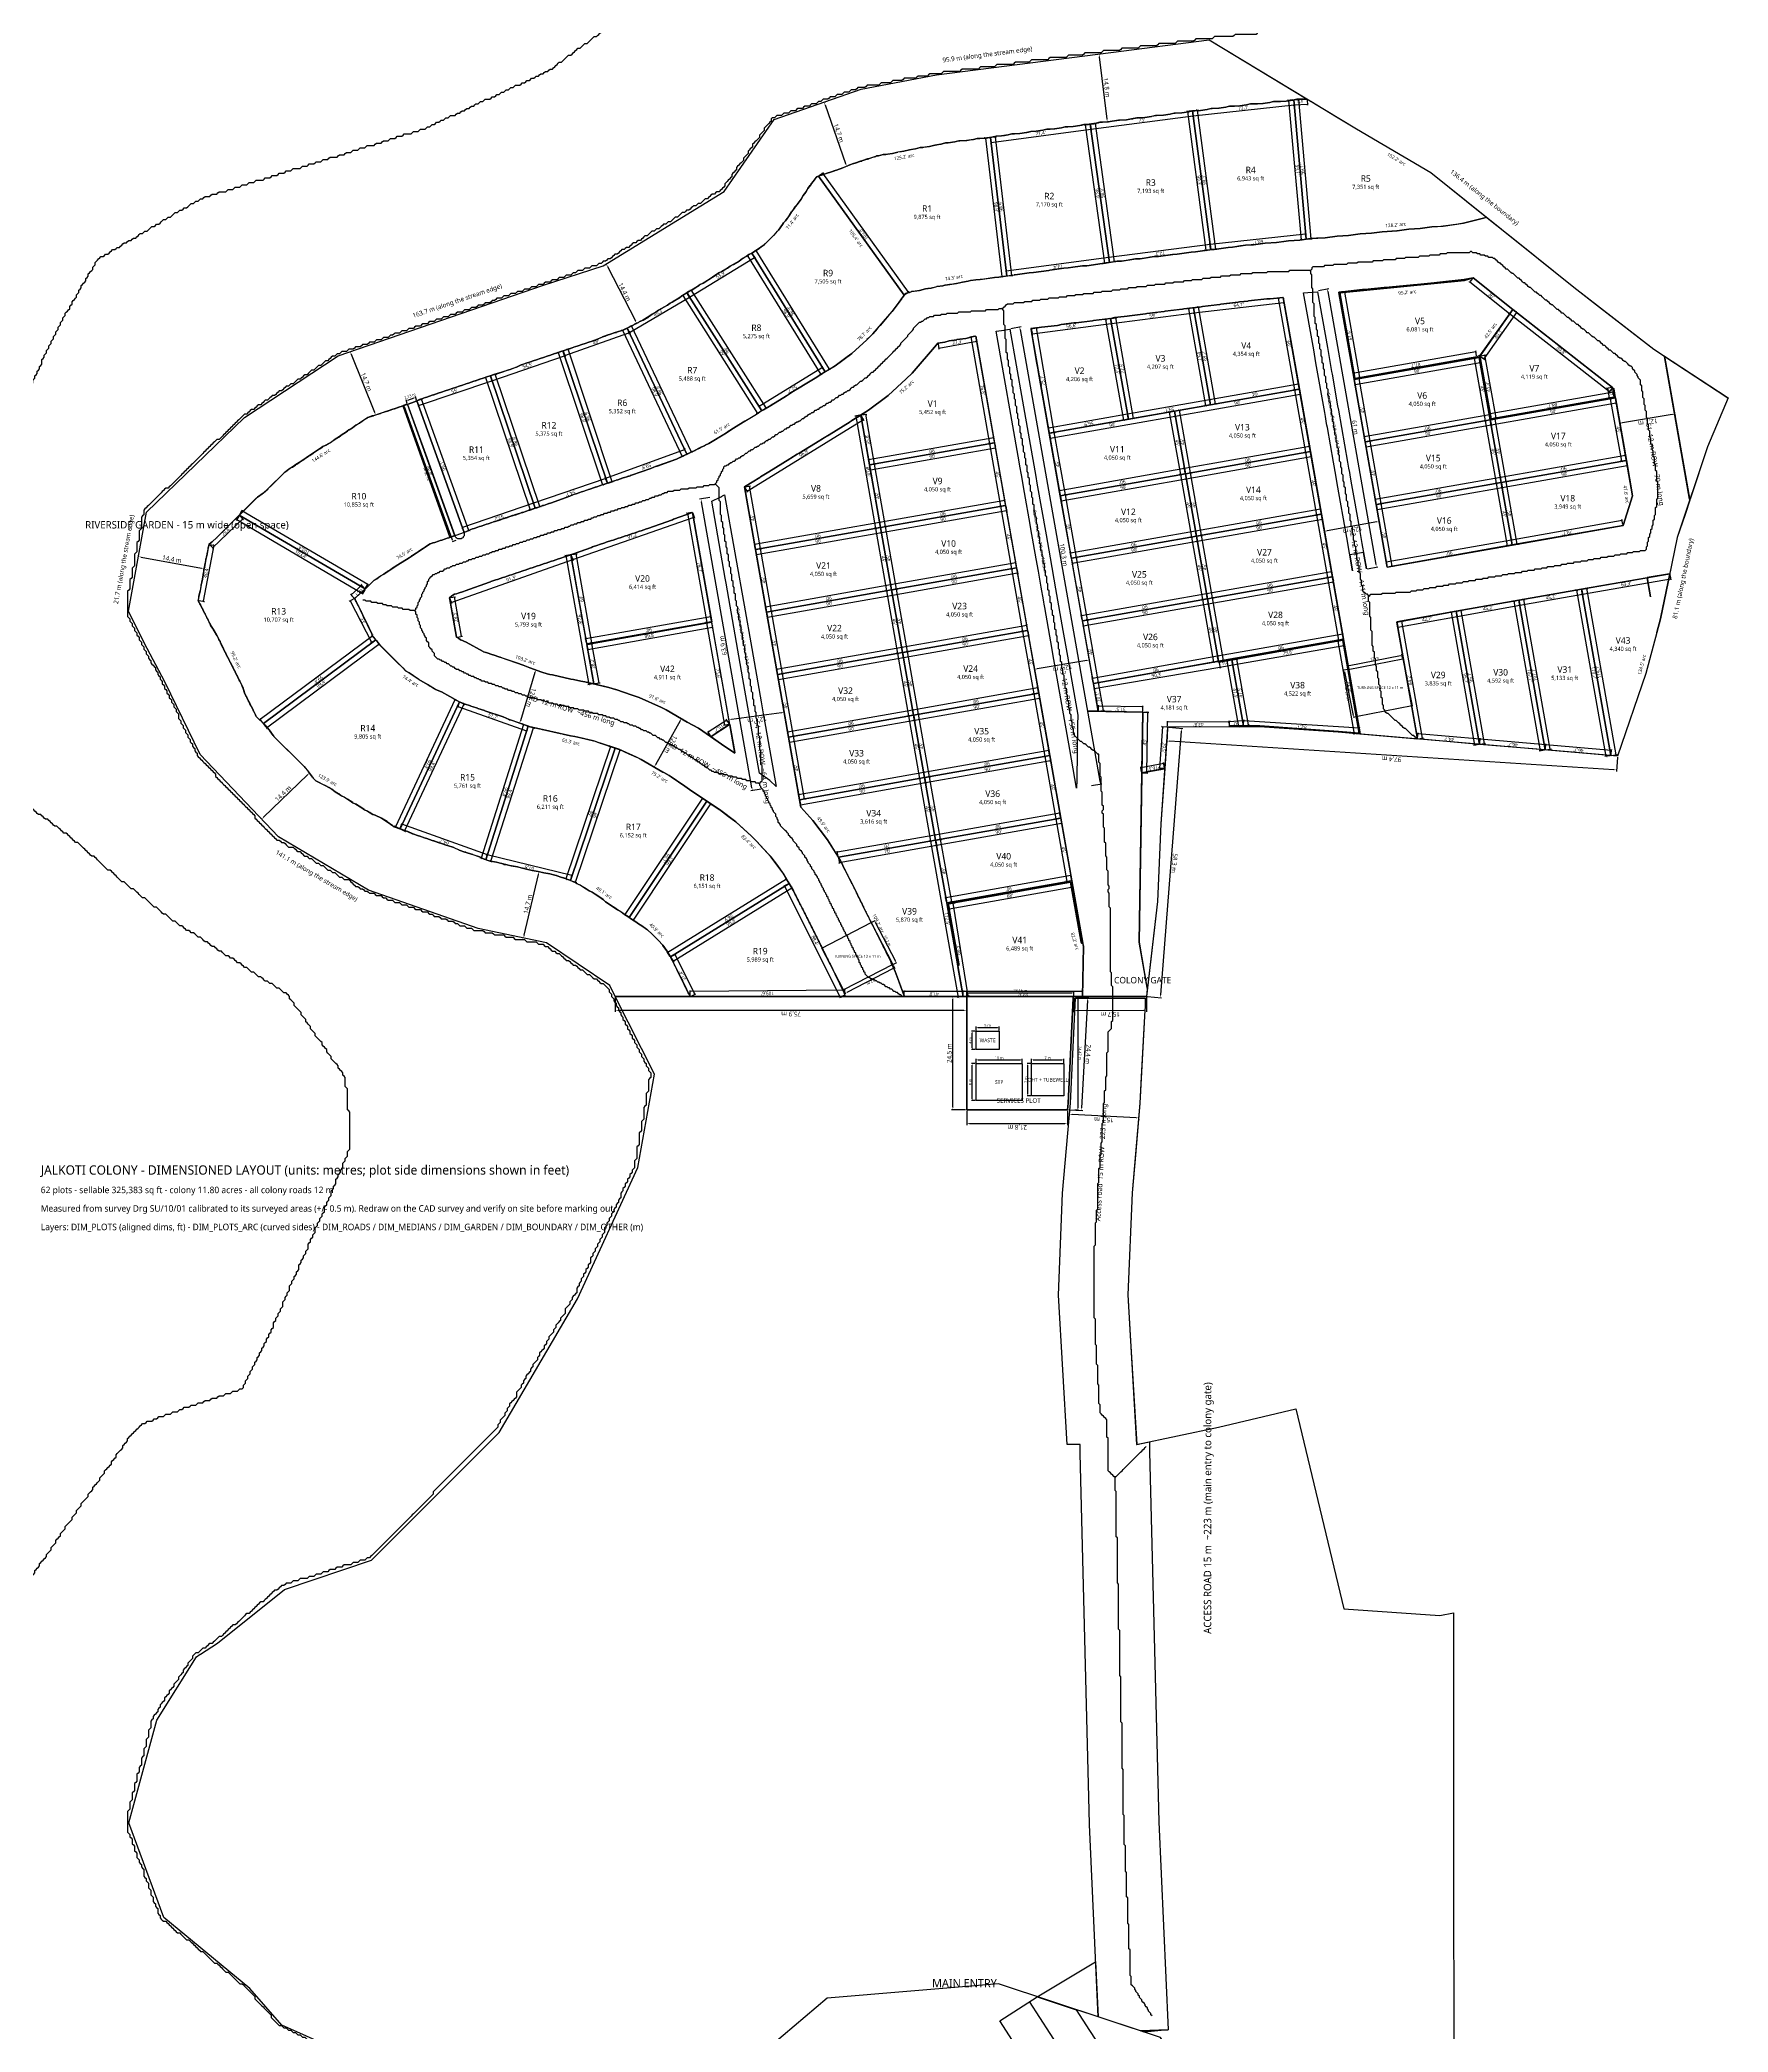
# Model space of a CAD drawing. Header units: metres. Extents: x 77 to 647, y -942 to -10.
# Drawn here: x 99.8 to 464.4, y -485.2 to -54.9 of the extents above; entities that cross this region are included whole.
import ezdxf
from ezdxf.enums import TextEntityAlignment as Align

# ---------------------------------------------------------------- set-up
doc = ezdxf.new("R2010")
doc.units = ezdxf.units.M
for name, color, linetype in [('ACCESS_ROAD', 8, 'Continuous'), ('APPROACH_ROAD', 8, 'Continuous'), ('COLONY_BOUNDARY', 3, 'Continuous'), ('DIM_BOUNDARY', 3, 'Continuous'), ('DIM_GARDEN', 82, 'Continuous'), ('DIM_MEDIANS', 94, 'Continuous'), ('DIM_OTHER', 6, 'Continuous'), ('DIM_PLOTS', 5, 'Continuous'), ('DIM_PLOTS_ARC', 5, 'Continuous'), ('DIM_ROADS', 4, 'Continuous'), ('ENTRY_SPLAY', 8, 'Continuous'), ('LANDSCAPE', 72, 'Continuous'), ('MEDIANS', 94, 'Continuous'), ('NOTES', 7, 'Continuous'), ('PLOT_TEXT', 7, 'Continuous'), ('PLOTS', 1, 'Continuous'), ('RESORT', 42, 'Continuous'), ('RIVERSIDE_GARDEN', 82, 'Continuous'), ('ROAD_CENTRELINE', 9, 'Continuous'), ('ROAD_TEXT', 7, 'Continuous'), ('ROADS', 8, 'Continuous'), ('SERVICES', 34, 'Continuous'), ('STREAM', 5, 'Continuous'), ('TURNING_SPACE', 30, 'Continuous'), ('WALKWAY', 32, 'Continuous')]:
    doc.layers.add(name, color=color, linetype=linetype)
doc.styles.add('OpenSans', font='OpenSans-Regular.ttf')
doc.dimstyles.new('PLOT_FT', dxfattribs={"dimtxt": 0.75, "dimasz": 0.45, "dimexe": 0.225, "dimexo": 0.1875, "dimgap": 0.15, "dimtad": 1, "dimdec": 1, "dimlfac": 3.28084, "dimtxsty": 'OpenSans', "dimblk": 'ARCHTICK', "dimcen": 2.5, "dimazin": 3, "dimtfac": 1, "dimtmove": 0, "dimatfit": 3})
doc.dimstyles.new('ROAD_M', dxfattribs={"dimtxt": 1, "dimasz": 0.6, "dimexe": 0.3, "dimexo": 0.25, "dimgap": 0.2, "dimtad": 1, "dimdec": 1, "dimtxsty": 'OpenSans', "dimcen": 2.5, "dimazin": 3, "dimtfac": 1, "dimtmove": 0, "dimatfit": 3})
doc.dimstyles.new('SMALL_M', dxfattribs={"dimtxt": 0.6, "dimasz": 0.36, "dimexe": 0.18, "dimexo": 0.15, "dimgap": 0.12, "dimtad": 1, "dimtxsty": 'OpenSans', "dimcen": 2.5, "dimazin": 3, "dimtfac": 1, "dimtmove": 0, "dimatfit": 3})

# ---------------------------------------------------------------- blocks, each defined once
blk = doc.blocks.new('_ARCHTICK')
at = {"color": 0, "linetype": 'BYBLOCK', "const_width": 0.15}
blk.add_lwpolyline([(-0.5, -0.5), (0.5, 0.5)], dxfattribs=at)
blk = doc.blocks.new('*D1')
at = {"color": 0}
for p, q in [((268.15, -84.26), (269.07, -83.6)), ((287.39, -109.4), (268.89, -83.73)), ((286.65, -109.93), (287.57, -109.27))]:
    blk.add_line(p, q, dxfattribs=at)
at = {"layer": 'Defpoints'}
for p in [(268, -84.37), (286.5, -110.04), (287.39, -109.4)]:
    blk.add_point(p, dxfattribs=at)
at = {"layer": 'DIM_PLOTS', "color": 0, "xscale": 0.44999999999999996, "yscale": 0.44999999999999996}
for p, rotation in [((268.89, -83.73), 125.78000794284846), ((287.39, -109.4), 305.78000794284844)]:
    blk.add_blockref('_ARCHTICK', p, dxfattribs=dict(at, rotation=rotation))
at = {"layer": 'DIM_PLOTS', "color": 0, "insert": (277.71, -96.87), "char_height": 0.75, "attachment_point": 5, "rotation": 125.78, "style": 'OpenSans'}
blk.add_mtext("103,8'", dxfattribs=at)
blk = doc.blocks.new('*D2')
at = {"color": 0}
for p, q in [((304.92, -76.03), (303.79, -76.17)), ((304.01, -76.14), (307.56, -106.08)), ((308.46, -105.98), (307.33, -106.11))]:
    blk.add_line(p, q, dxfattribs=at)
at = {"layer": 'Defpoints'}
for p in [(304.01, -76.14), (305.1, -76.01), (308.65, -105.95)]:
    blk.add_point(p, dxfattribs=at)
at = {"layer": 'DIM_PLOTS', "color": 0, "xscale": 0.44999999999999996, "yscale": 0.44999999999999996}
for p, rotation in [((304.01, -76.14), 96.75597463988943), ((307.56, -106.08), -83.24402536011057)]:
    blk.add_blockref('_ARCHTICK', p, dxfattribs=dict(at, rotation=rotation))
at = {"layer": 'DIM_PLOTS', "color": 0, "insert": (306.31, -91.05), "char_height": 0.75, "attachment_point": 5, "rotation": 276.756, "style": 'OpenSans'}
blk.add_mtext("98,9'", dxfattribs=at)
blk = doc.blocks.new('*D3')
at = {"color": 0}
for p, q in [((330.68, -101.91), (308.51, -104.86)), ((330.8, -102.82), (330.65, -101.69)), ((308.63, -105.77), (308.48, -104.64))]:
    blk.add_line(p, q, dxfattribs=at)
at = {"layer": 'Defpoints'}
for p in [(330.68, -101.91), (330.82, -103), (308.65, -105.95)]:
    blk.add_point(p, dxfattribs=at)
at = {"layer": 'DIM_PLOTS', "color": 0, "xscale": 0.44999999999999996, "yscale": 0.44999999999999996}
for p, rotation in [((330.68, -101.91), 7.578768556528843), ((308.51, -104.86), -172.42123144347116)]:
    blk.add_blockref('_ARCHTICK', p, dxfattribs=dict(at, rotation=rotation))
at = {"layer": 'DIM_PLOTS', "color": 0, "insert": (319.66, -103.91), "char_height": 0.75, "attachment_point": 5, "rotation": 187.5788, "style": 'OpenSans'}
blk.add_mtext("73,4'", dxfattribs=at)
blk = doc.blocks.new('*D4')
at = {"color": 0}
for p, q in [((305.29, -75.99), (306.42, -75.85)), ((309.74, -105.83), (306.2, -75.88)), ((308.84, -105.93), (309.97, -105.8))]:
    blk.add_line(p, q, dxfattribs=at)
at = {"layer": 'Defpoints'}
for p in [(305.1, -76.01), (308.65, -105.95), (309.74, -105.83)]:
    blk.add_point(p, dxfattribs=at)
at = {"layer": 'DIM_PLOTS', "color": 0, "xscale": 0.44999999999999996, "yscale": 0.44999999999999996}
for p, rotation in [((306.2, -75.88), 96.75592663184092), ((309.74, -105.83), 276.7559266318409)]:
    blk.add_blockref('_ARCHTICK', p, dxfattribs=dict(at, rotation=rotation))
at = {"layer": 'DIM_PLOTS', "color": 0, "insert": (307.45, -90.91), "char_height": 0.75, "attachment_point": 5, "rotation": 96.7559, "style": 'OpenSans'}
blk.add_mtext("98,9'", dxfattribs=at)
blk = doc.blocks.new('*D5')
at = {"color": 0}
for p, q in [((305.13, -76.2), (305.28, -77.32)), ((305.25, -77.1), (326.83, -74.24)), ((326.71, -73.33), (326.86, -74.46))]:
    blk.add_line(p, q, dxfattribs=at)
at = {"layer": 'Defpoints'}
for p in [(305.1, -76.01), (305.25, -77.1), (326.69, -73.15)]:
    blk.add_point(p, dxfattribs=at)
at = {"layer": 'DIM_PLOTS', "color": 0, "xscale": 0.44999999999999996, "yscale": 0.44999999999999996}
for p, rotation in [((305.25, -77.1), 187.55309663807063), ((326.83, -74.24), 7.5530966380706195)]:
    blk.add_blockref('_ARCHTICK', p, dxfattribs=dict(at, rotation=rotation))
at = {"layer": 'DIM_PLOTS', "color": 0, "insert": (315.97, -75.15), "char_height": 0.75, "attachment_point": 5, "rotation": 7.5531, "style": 'OpenSans'}
blk.add_mtext("71,4'", dxfattribs=at)
blk = doc.blocks.new('*D6')
at = {"color": 0}
for p, q in [((326.5, -73.17), (325.37, -73.33)), ((325.6, -73.3), (329.74, -103.16)), ((330.64, -103.03), (329.51, -103.19))]:
    blk.add_line(p, q, dxfattribs=at)
at = {"layer": 'Defpoints'}
for p in [(325.6, -73.3), (326.69, -73.15), (330.82, -103)]:
    blk.add_point(p, dxfattribs=at)
at = {"layer": 'DIM_PLOTS', "color": 0, "xscale": 0.44999999999999996, "yscale": 0.44999999999999996}
for p, rotation in [((325.6, -73.3), 97.893461445493), ((329.74, -103.16), -82.106538554507)]:
    blk.add_blockref('_ARCHTICK', p, dxfattribs=dict(at, rotation=rotation))
at = {"layer": 'DIM_PLOTS', "color": 0, "insert": (328.19, -88.15), "char_height": 0.75, "attachment_point": 5, "rotation": 277.8935, "style": 'OpenSans'}
blk.add_mtext("98,9'", dxfattribs=at)
blk = doc.blocks.new('*D7')
at = {"color": 0}
for p, q in [((352.66, -100.06), (352.52, -98.93)), ((330.8, -102.82), (330.66, -101.69)), ((352.55, -99.16), (330.69, -101.91))]:
    blk.add_line(p, q, dxfattribs=at)
at = {"layer": 'Defpoints'}
for p in [(330.82, -103), (352.55, -99.16), (352.69, -100.25)]:
    blk.add_point(p, dxfattribs=at)
at = {"layer": 'DIM_PLOTS', "color": 0, "xscale": 0.44999999999999996, "yscale": 0.44999999999999996}
for p, rotation in [((352.55, -99.16), 7.182496109226975), ((330.69, -101.91), -172.81750389077303)]:
    blk.add_blockref('_ARCHTICK', p, dxfattribs=dict(at, rotation=rotation))
at = {"layer": 'DIM_PLOTS', "color": 0, "insert": (341.68, -101.06), "char_height": 0.75, "attachment_point": 5, "rotation": 187.1825, "style": 'OpenSans'}
blk.add_mtext("72,3'", dxfattribs=at)
blk = doc.blocks.new('*D8')
at = {"color": 0}
for p, q in [((326.87, -73.12), (328, -72.97)), ((331.91, -102.85), (327.78, -73)), ((331.01, -102.98), (332.14, -102.82))]:
    blk.add_line(p, q, dxfattribs=at)
at = {"layer": 'Defpoints'}
for p in [(326.69, -73.15), (330.82, -103), (331.91, -102.85)]:
    blk.add_point(p, dxfattribs=at)
at = {"layer": 'DIM_PLOTS', "color": 0, "xscale": 0.44999999999999996, "yscale": 0.44999999999999996}
for p, rotation in [((327.78, -73), 97.89346144549302), ((331.91, -102.85), 277.893461445493)]:
    blk.add_blockref('_ARCHTICK', p, dxfattribs=dict(at, rotation=rotation))
at = {"layer": 'DIM_PLOTS', "color": 0, "insert": (329.32, -88), "char_height": 0.75, "attachment_point": 5, "rotation": 97.8935, "style": 'OpenSans'}
blk.add_mtext("98,9'", dxfattribs=at)
blk = doc.blocks.new('*D9')
at = {"color": 0}
for p, q in [((326.83, -74.24), (348.88, -71.35)), ((348.76, -70.44), (348.91, -71.57)), ((326.71, -73.33), (326.86, -74.46))]:
    blk.add_line(p, q, dxfattribs=at)
at = {"layer": 'Defpoints'}
for p in [(348.74, -70.26), (326.69, -73.15), (326.83, -74.24)]:
    blk.add_point(p, dxfattribs=at)
at = {"layer": 'DIM_PLOTS', "color": 0, "xscale": 0.44999999999999996, "yscale": 0.44999999999999996}
for p, rotation in [((348.88, -71.35), 7.471365682829968), ((326.83, -74.24), 187.47136568282997)]:
    blk.add_blockref('_ARCHTICK', p, dxfattribs=dict(at, rotation=rotation))
at = {"layer": 'DIM_PLOTS', "color": 0, "insert": (337.79, -72.27), "char_height": 0.75, "attachment_point": 5, "rotation": 7.4714, "style": 'OpenSans'}
blk.add_mtext("73'", dxfattribs=at)
blk = doc.blocks.new('*D10')
at = {"color": 0}
for p, q in [((348.55, -70.28), (347.43, -70.43)), ((347.65, -70.4), (351.6, -100.39)), ((352.5, -100.27), (351.37, -100.42))]:
    blk.add_line(p, q, dxfattribs=at)
at = {"layer": 'Defpoints'}
for p in [(347.65, -70.4), (348.74, -70.26), (352.69, -100.25)]:
    blk.add_point(p, dxfattribs=at)
at = {"layer": 'DIM_PLOTS', "color": 0, "xscale": 0.44999999999999996, "yscale": 0.44999999999999996}
for p, rotation in [((347.65, -70.4), 97.50030041670291), ((351.6, -100.39), -82.49969958329709)]:
    blk.add_blockref('_ARCHTICK', p, dxfattribs=dict(at, rotation=rotation))
at = {"layer": 'DIM_PLOTS', "color": 0, "insert": (350.14, -85.33), "char_height": 0.75, "attachment_point": 5, "rotation": 277.5003, "style": 'OpenSans'}
blk.add_mtext("99,3'", dxfattribs=at)
blk = doc.blocks.new('*D11')
at = {"color": 0}
for p, q in [((352.67, -100.06), (352.54, -98.93)), ((373.19, -96.91), (352.57, -99.16)), ((373.29, -97.82), (373.17, -96.69))]:
    blk.add_line(p, q, dxfattribs=at)
at = {"layer": 'Defpoints'}
for p in [(373.19, -96.91), (373.31, -98.01), (352.69, -100.25)]:
    blk.add_point(p, dxfattribs=at)
at = {"layer": 'DIM_PLOTS', "color": 0, "xscale": 0.44999999999999996, "yscale": 0.44999999999999996}
for p, rotation in [((352.57, -99.16), -173.79254602705143), ((373.19, -96.91), 6.207453972948571)]:
    blk.add_blockref('_ARCHTICK', p, dxfattribs=dict(at, rotation=rotation))
at = {"layer": 'DIM_PLOTS', "color": 0, "insert": (362.94, -98.56), "char_height": 0.75, "attachment_point": 5, "rotation": 186.2075, "style": 'OpenSans'}
blk.add_mtext("68,1'", dxfattribs=at)
blk = doc.blocks.new('*D12')
at = {"color": 0}
for p, q in [((348.94, -70.23), (350.07, -70.08)), ((353.78, -100.11), (349.84, -70.11)), ((352.87, -100.22), (354, -100.08))]:
    blk.add_line(p, q, dxfattribs=at)
at = {"layer": 'Defpoints'}
for p in [(348.75, -70.25), (352.69, -100.25), (353.78, -100.11)]:
    blk.add_point(p, dxfattribs=at)
at = {"layer": 'DIM_PLOTS', "color": 0, "xscale": 0.44999999999999996, "yscale": 0.44999999999999996}
for p, rotation in [((349.84, -70.11), 97.47075334394916), ((353.78, -100.11), 277.4707533439491)]:
    blk.add_blockref('_ARCHTICK', p, dxfattribs=dict(at, rotation=rotation))
at = {"layer": 'DIM_PLOTS', "color": 0, "insert": (351.29, -85.18), "char_height": 0.75, "attachment_point": 5, "rotation": 97.4708, "style": 'OpenSans'}
blk.add_mtext("99,3'", dxfattribs=at)
blk = doc.blocks.new('*D13')
at = {"color": 0}
for p, q in [((370.63, -68.1), (370.75, -69.23)), ((348.77, -70.44), (348.89, -71.57)), ((348.87, -71.35), (370.72, -69.01))]:
    blk.add_line(p, q, dxfattribs=at)
at = {"layer": 'Defpoints'}
for p in [(370.61, -67.92), (348.75, -70.25), (348.87, -71.35)]:
    blk.add_point(p, dxfattribs=at)
at = {"layer": 'DIM_PLOTS', "color": 0, "xscale": 0.44999999999999996, "yscale": 0.44999999999999996}
for p, rotation in [((370.72, -69.01), 6.102138591460679), ((348.87, -71.35), 186.1021385914607)]:
    blk.add_blockref('_ARCHTICK', p, dxfattribs=dict(at, rotation=rotation))
at = {"layer": 'DIM_PLOTS', "color": 0, "insert": (359.74, -69.66), "char_height": 0.75, "attachment_point": 5, "rotation": 6.1021, "style": 'OpenSans'}
blk.add_mtext("72,1'", dxfattribs=at)
blk = doc.blocks.new('*D14')
at = {"color": 0}
for p, q in [((370.42, -67.93), (369.29, -68.03)), ((369.51, -68.01), (372.21, -98.1)), ((373.12, -98.02), (371.99, -98.12))]:
    blk.add_line(p, q, dxfattribs=at)
at = {"layer": 'Defpoints'}
for p in [(369.51, -68.01), (370.61, -67.92), (373.31, -98.01)]:
    blk.add_point(p, dxfattribs=at)
at = {"layer": 'DIM_PLOTS', "color": 0, "xscale": 0.44999999999999996, "yscale": 0.44999999999999996}
for p, rotation in [((369.51, -68.01), 95.13124490433643), ((372.21, -98.1), -84.86875509566357)]:
    blk.add_blockref('_ARCHTICK', p, dxfattribs=dict(at, rotation=rotation))
at = {"layer": 'DIM_PLOTS', "color": 0, "insert": (371.38, -83.01), "char_height": 0.75, "attachment_point": 5, "rotation": 275.1312, "style": 'OpenSans'}
blk.add_mtext("99,1'", dxfattribs=at)
blk = doc.blocks.new('*D15')
at = {"color": 0}
for p, q in [((370.79, -67.9), (371.93, -67.8)), ((374.4, -97.91), (371.7, -67.82)), ((373.5, -97.99), (374.63, -97.89))]:
    blk.add_line(p, q, dxfattribs=at)
at = {"layer": 'Defpoints'}
for p in [(370.61, -67.92), (373.31, -98.01), (374.4, -97.91)]:
    blk.add_point(p, dxfattribs=at)
at = {"layer": 'DIM_PLOTS', "color": 0, "xscale": 0.44999999999999996, "yscale": 0.44999999999999996}
for p, rotation in [((371.7, -67.82), 95.13124490433641), ((374.4, -97.91), 275.1312449043364)]:
    blk.add_blockref('_ARCHTICK', p, dxfattribs=dict(at, rotation=rotation))
at = {"layer": 'DIM_PLOTS', "color": 0, "insert": (372.53, -82.91), "char_height": 0.75, "attachment_point": 5, "rotation": 95.1312, "style": 'OpenSans'}
blk.add_mtext("99,1'", dxfattribs=at)
blk = doc.blocks.new('*D16')
at = {"color": 0}
for p, q in [((370.62, -68.1), (370.69, -69.24)), ((370.68, -69.01), (373.6, -68.82)), ((373.54, -67.91), (373.62, -69.04))]:
    blk.add_line(p, q, dxfattribs=at)
at = {"layer": 'Defpoints'}
for p in [(370.61, -67.92), (373.53, -67.72), (370.68, -69.01)]:
    blk.add_point(p, dxfattribs=at)
at = {"layer": 'DIM_PLOTS', "color": 0, "xscale": 0.44999999999999996, "yscale": 0.44999999999999996}
for p, rotation in [((370.68, -69.01), 183.81187585987345), ((373.6, -68.82), 3.811875859873441)]:
    blk.add_blockref('_ARCHTICK', p, dxfattribs=dict(at, rotation=rotation))
at = {"layer": 'DIM_PLOTS', "color": 0, "insert": (372.09, -68.17), "char_height": 0.75, "attachment_point": 5, "rotation": 3.8119, "style": 'OpenSans'}
blk.add_mtext("9,6'", dxfattribs=at)
blk = doc.blocks.new('*D17')
at = {"color": 0}
for p, q in [((239.15, -143.4), (222, -149.67)), ((239.46, -144.25), (239.07, -143.19)), ((222.31, -150.53), (221.92, -149.46))]:
    blk.add_line(p, q, dxfattribs=at)
at = {"layer": 'Defpoints'}
for p in [(239.15, -143.4), (239.53, -144.43), (222.37, -150.71)]:
    blk.add_point(p, dxfattribs=at)
at = {"layer": 'DIM_PLOTS', "color": 0, "xscale": 0.44999999999999996, "yscale": 0.44999999999999996}
for p, rotation in [((239.15, -143.4), 20.09542687069313), ((222, -149.67), -159.90457312930687)]:
    blk.add_blockref('_ARCHTICK', p, dxfattribs=dict(at, rotation=rotation))
at = {"layer": 'DIM_PLOTS', "color": 0, "insert": (230.75, -147.03), "char_height": 0.75, "attachment_point": 5, "rotation": 200.0954, "style": 'OpenSans'}
blk.add_mtext("59,9'", dxfattribs=at)
blk = doc.blocks.new('*D18')
at = {"color": 0}
for p, q in [((213.01, -122.04), (214.09, -121.68)), ((223.42, -150.36), (213.88, -121.76)), ((222.55, -150.65), (223.63, -150.29))]:
    blk.add_line(p, q, dxfattribs=at)
at = {"layer": 'Defpoints'}
for p in [(212.83, -122.1), (223.42, -150.36), (222.37, -150.71)]:
    blk.add_point(p, dxfattribs=at)
at = {"layer": 'DIM_PLOTS', "color": 0, "xscale": 0.44999999999999996, "yscale": 0.44999999999999996}
for p, rotation in [((213.88, -121.76), 108.44507461767078), ((223.42, -150.36), 288.4450746176708)]:
    blk.add_blockref('_ARCHTICK', p, dxfattribs=dict(at, rotation=rotation))
at = {"layer": 'DIM_PLOTS', "color": 0, "insert": (218.15, -136.22), "char_height": 0.75, "attachment_point": 5, "rotation": 108.4451, "style": 'OpenSans'}
blk.add_mtext("98,9'", dxfattribs=at)
blk = doc.blocks.new('*D19')
at = {"color": 0}
for p, q in [((213.2, -123.14), (226.99, -118.23)), ((226.69, -117.37), (227.07, -118.44)), ((212.9, -122.28), (213.28, -123.35))]:
    blk.add_line(p, q, dxfattribs=at)
at = {"layer": 'Defpoints'}
for p in [(226.62, -117.19), (212.83, -122.1), (213.2, -123.14)]:
    blk.add_point(p, dxfattribs=at)
at = {"layer": 'DIM_PLOTS', "color": 0, "xscale": 0.44999999999999996, "yscale": 0.44999999999999996}
for p, rotation in [((226.99, -118.23), 19.607835472003128), ((213.2, -123.14), 199.60783547200313)]:
    blk.add_blockref('_ARCHTICK', p, dxfattribs=dict(at, rotation=rotation))
at = {"layer": 'DIM_PLOTS', "color": 0, "insert": (219.92, -120.19), "char_height": 0.75, "attachment_point": 5, "rotation": 19.6078, "style": 'OpenSans'}
blk.add_mtext("48'", dxfattribs=at)
blk = doc.blocks.new('*D20')
at = {"color": 0}
for p, q in [((226.45, -117.27), (225.43, -117.76)), ((225.63, -117.66), (238.53, -144.9)), ((239.36, -144.51), (238.33, -145))]:
    blk.add_line(p, q, dxfattribs=at)
at = {"layer": 'Defpoints'}
for p in [(225.63, -117.66), (226.62, -117.19), (239.53, -144.43)]:
    blk.add_point(p, dxfattribs=at)
at = {"layer": 'DIM_PLOTS', "color": 0, "xscale": 0.44999999999999996, "yscale": 0.44999999999999996}
for p, rotation in [((225.63, -117.66), 115.3474606098451), ((238.53, -144.9), -64.6525393901549)]:
    blk.add_blockref('_ARCHTICK', p, dxfattribs=dict(at, rotation=rotation))
at = {"layer": 'DIM_PLOTS', "color": 0, "insert": (232.55, -131.06), "char_height": 0.75, "attachment_point": 5, "rotation": 295.3475, "style": 'OpenSans'}
blk.add_mtext("98,9'", dxfattribs=at)
blk = doc.blocks.new('*D21')
at = {"color": 0}
for p, q in [((226.79, -117.11), (227.82, -116.62)), ((240.52, -143.96), (227.62, -116.72)), ((239.7, -144.35), (240.72, -143.86))]:
    blk.add_line(p, q, dxfattribs=at)
at = {"layer": 'Defpoints'}
for p in [(226.62, -117.19), (239.53, -144.43), (240.52, -143.96)]:
    blk.add_point(p, dxfattribs=at)
at = {"layer": 'DIM_PLOTS', "color": 0, "xscale": 0.44999999999999996, "yscale": 0.44999999999999996}
for p, rotation in [((227.62, -116.72), 115.34746060984511), ((240.52, -143.96), 295.34746060984514)]:
    blk.add_blockref('_ARCHTICK', p, dxfattribs=dict(at, rotation=rotation))
at = {"layer": 'DIM_PLOTS', "color": 0, "insert": (233.59, -130.57), "char_height": 0.75, "attachment_point": 5, "rotation": 115.3475, "style": 'OpenSans'}
blk.add_mtext("98,9'", dxfattribs=at)
blk = doc.blocks.new('*D22')
at = {"color": 0}
for p, q in [((227.18, -118.14), (240.12, -110.5)), ((239.66, -109.71), (240.24, -110.69)), ((226.72, -117.35), (227.3, -118.33))]:
    blk.add_line(p, q, dxfattribs=at)
at = {"layer": 'Defpoints'}
for p in [(239.57, -109.55), (226.62, -117.19), (227.18, -118.14)]:
    blk.add_point(p, dxfattribs=at)
at = {"layer": 'DIM_PLOTS', "color": 0, "xscale": 0.44999999999999996, "yscale": 0.44999999999999996}
for p, rotation in [((240.12, -110.5), 30.564410008240827), ((227.18, -118.14), 210.56441000824083)]:
    blk.add_blockref('_ARCHTICK', p, dxfattribs=dict(at, rotation=rotation))
at = {"layer": 'DIM_PLOTS', "color": 0, "insert": (233.39, -113.87), "char_height": 0.75, "attachment_point": 5, "rotation": 30.5644, "style": 'OpenSans'}
blk.add_mtext("49,3'", dxfattribs=at)
blk = doc.blocks.new('*D23')
at = {"color": 0}
for p, q in [((239.41, -109.65), (238.45, -110.26)), ((238.64, -110.14), (254.81, -135.62)), ((255.58, -135.13), (254.62, -135.74))]:
    blk.add_line(p, q, dxfattribs=at)
at = {"layer": 'Defpoints'}
for p in [(238.64, -110.14), (239.57, -109.55), (255.74, -135.03)]:
    blk.add_point(p, dxfattribs=at)
at = {"layer": 'DIM_PLOTS', "color": 0, "xscale": 0.44999999999999996, "yscale": 0.44999999999999996}
for p, rotation in [((238.64, -110.14), 122.39684483936483), ((254.81, -135.62), -57.60315516063516)]:
    blk.add_blockref('_ARCHTICK', p, dxfattribs=dict(at, rotation=rotation))
at = {"layer": 'DIM_PLOTS', "color": 0, "insert": (247.17, -122.6), "char_height": 0.75, "attachment_point": 5, "rotation": 302.3968, "style": 'OpenSans'}
blk.add_mtext("99'", dxfattribs=at)
blk = doc.blocks.new('*D24')
at = {"color": 0}
for p, q in [((268.85, -125.68), (255.16, -134.09)), ((269.32, -126.46), (268.73, -125.49)), ((255.64, -134.87), (255.04, -133.9))]:
    blk.add_line(p, q, dxfattribs=at)
at = {"layer": 'Defpoints'}
for p in [(268.85, -125.68), (269.42, -126.62), (255.74, -135.03)]:
    blk.add_point(p, dxfattribs=at)
at = {"layer": 'DIM_PLOTS', "color": 0, "xscale": 0.44999999999999996, "yscale": 0.44999999999999996}
for p, rotation in [((268.85, -125.68), 31.58385946071641), ((255.16, -134.09), -148.4161405392836)]:
    blk.add_blockref('_ARCHTICK', p, dxfattribs=dict(at, rotation=rotation))
at = {"layer": 'DIM_PLOTS', "color": 0, "insert": (262.28, -130.33), "char_height": 0.75, "attachment_point": 5, "rotation": 211.5839, "style": 'OpenSans'}
blk.add_mtext("52,7'", dxfattribs=at)
blk = doc.blocks.new('*D25')
at = {"color": 0}
for p, q in [((239.72, -109.45), (240.68, -108.84)), ((256.66, -134.44), (240.49, -108.96)), ((255.89, -134.93), (256.85, -134.32))]:
    blk.add_line(p, q, dxfattribs=at)
at = {"layer": 'Defpoints'}
for p in [(239.57, -109.55), (255.74, -135.03), (256.66, -134.44)]:
    blk.add_point(p, dxfattribs=at)
at = {"layer": 'DIM_PLOTS', "color": 0, "xscale": 0.44999999999999996, "yscale": 0.44999999999999996}
for p, rotation in [((240.49, -108.96), 122.39684483936485), ((256.66, -134.44), 302.39684483936486)]:
    blk.add_blockref('_ARCHTICK', p, dxfattribs=dict(at, rotation=rotation))
at = {"layer": 'DIM_PLOTS', "color": 0, "insert": (248.14, -121.98), "char_height": 0.75, "attachment_point": 5, "rotation": 122.3968, "style": 'OpenSans'}
blk.add_mtext("99'", dxfattribs=at)
blk = doc.blocks.new('*D26')
at = {"color": 0}
for p, q in [((240.14, -110.49), (254.15, -101.92)), ((253.67, -101.14), (254.27, -102.11)), ((239.66, -109.71), (240.26, -110.68))]:
    blk.add_line(p, q, dxfattribs=at)
at = {"layer": 'Defpoints'}
for p in [(253.57, -100.98), (239.57, -109.55), (240.14, -110.49)]:
    blk.add_point(p, dxfattribs=at)
at = {"layer": 'DIM_PLOTS', "color": 0, "xscale": 0.44999999999999996, "yscale": 0.44999999999999996}
for p, rotation in [((254.15, -101.92), 31.459402052861677), ((240.14, -110.49), 211.45940205286166)]:
    blk.add_blockref('_ARCHTICK', p, dxfattribs=dict(at, rotation=rotation))
at = {"layer": 'DIM_PLOTS', "color": 0, "insert": (246.87, -105.75), "char_height": 0.75, "attachment_point": 5, "rotation": 31.4594, "style": 'OpenSans'}
blk.add_mtext("53,9'", dxfattribs=at)
blk = doc.blocks.new('*D27')
at = {"color": 0}
for p, q in [((253.42, -101.08), (252.45, -101.67)), ((252.64, -101.56), (268.49, -127.2)), ((269.26, -126.72), (268.29, -127.31))]:
    blk.add_line(p, q, dxfattribs=at)
at = {"layer": 'Defpoints'}
for p in [(252.64, -101.56), (253.57, -100.98), (269.42, -126.62)]:
    blk.add_point(p, dxfattribs=at)
at = {"layer": 'DIM_PLOTS', "color": 0, "xscale": 0.44999999999999996, "yscale": 0.44999999999999996}
for p, rotation in [((252.64, -101.56), 121.71747441146081), ((268.49, -127.2), -58.28252558853919)]:
    blk.add_blockref('_ARCHTICK', p, dxfattribs=dict(at, rotation=rotation))
at = {"layer": 'DIM_PLOTS', "color": 0, "insert": (261.01, -114.1), "char_height": 0.75, "attachment_point": 5, "rotation": 301.7175, "style": 'OpenSans'}
blk.add_mtext("98,9'", dxfattribs=at)
blk = doc.blocks.new('*D28')
at = {"color": 0}
for p, q in [((253.74, -100.88), (254.71, -100.29)), ((270.36, -126.04), (254.51, -100.41)), ((269.58, -126.52), (270.55, -125.92))]:
    blk.add_line(p, q, dxfattribs=at)
at = {"layer": 'Defpoints'}
for p in [(253.58, -100.98), (269.42, -126.62), (270.36, -126.04)]:
    blk.add_point(p, dxfattribs=at)
at = {"layer": 'DIM_PLOTS', "color": 0, "xscale": 0.44999999999999996, "yscale": 0.44999999999999996}
for p, rotation in [((254.51, -100.41), 121.71811981017623), ((270.36, -126.04), 301.71811981017623)]:
    blk.add_blockref('_ARCHTICK', p, dxfattribs=dict(at, rotation=rotation))
at = {"layer": 'DIM_PLOTS', "color": 0, "insert": (261.99, -113.5), "char_height": 0.75, "attachment_point": 5, "rotation": 121.7181, "style": 'OpenSans'}
blk.add_mtext("98,9'", dxfattribs=at)
blk = doc.blocks.new('*D29')
at = {"color": 0}
for p, q in [((142.96, -157.44), (143.54, -156.46)), ((170.62, -172.58), (143.42, -156.65)), ((170.16, -173.37), (170.74, -172.38))]:
    blk.add_line(p, q, dxfattribs=at)
at = {"layer": 'Defpoints'}
for p in [(142.87, -157.6), (170.07, -173.53), (170.62, -172.58)]:
    blk.add_point(p, dxfattribs=at)
at = {"layer": 'DIM_PLOTS', "color": 0, "xscale": 0.44999999999999996, "yscale": 0.44999999999999996}
for p, rotation in [((143.42, -156.65), 149.65691929270614), ((170.62, -172.58), 329.6569192927061)]:
    blk.add_blockref('_ARCHTICK', p, dxfattribs=dict(at, rotation=rotation))
at = {"layer": 'DIM_PLOTS', "color": 0, "insert": (156.76, -165.07), "char_height": 0.75, "attachment_point": 5, "rotation": 149.6569, "style": 'OpenSans'}
blk.add_mtext("103,4'", dxfattribs=at)
blk = doc.blocks.new('*D30')
at = {"color": 0}
for p, q in [((179.05, -133.69), (177.98, -134.08)), ((178.2, -134), (188.37, -162.39)), ((189.23, -162.08), (188.16, -162.47))]:
    blk.add_line(p, q, dxfattribs=at)
at = {"layer": 'Defpoints'}
for p in [(178.2, -134), (179.23, -133.63), (189.4, -162.02)]:
    blk.add_point(p, dxfattribs=at)
at = {"layer": 'DIM_PLOTS', "color": 0, "xscale": 0.44999999999999996, "yscale": 0.44999999999999996}
for p, rotation in [((178.2, -134), 109.71370485771824), ((188.37, -162.39), -70.28629514228176)]:
    blk.add_blockref('_ARCHTICK', p, dxfattribs=dict(at, rotation=rotation))
at = {"layer": 'DIM_PLOTS', "color": 0, "insert": (183.78, -148.02), "char_height": 0.75, "attachment_point": 5, "rotation": 289.7137, "style": 'OpenSans'}
blk.add_mtext("98,9'", dxfattribs=at)
blk = doc.blocks.new('*D31')
at = {"color": 0}
for p, q in [((206.7, -155.89), (206.34, -154.81)), ((206.41, -155.02), (191.06, -160.26)), ((191.35, -161.12), (190.99, -160.05))]:
    blk.add_line(p, q, dxfattribs=at)
at = {"layer": 'Defpoints'}
for p in [(206.41, -155.02), (206.76, -156.07), (191.41, -161.3)]:
    blk.add_point(p, dxfattribs=at)
at = {"layer": 'DIM_PLOTS', "color": 0, "xscale": 0.44999999999999996, "yscale": 0.44999999999999996}
for p, rotation in [((206.41, -155.02), 18.835441766811556), ((191.06, -160.26), -161.16455823318844)]:
    blk.add_blockref('_ARCHTICK', p, dxfattribs=dict(at, rotation=rotation))
at = {"layer": 'DIM_PLOTS', "color": 0, "insert": (198.9, -158.14), "char_height": 0.75, "attachment_point": 5, "rotation": 198.8354, "style": 'OpenSans'}
blk.add_mtext("53,2'", dxfattribs=at)
blk = doc.blocks.new('*D32')
at = {"color": 0}
for p, q in [((181.4, -132.82), (182.47, -132.43)), ((192.45, -160.93), (182.26, -132.51)), ((191.59, -161.24), (192.66, -160.85))]:
    blk.add_line(p, q, dxfattribs=at)
at = {"layer": 'Defpoints'}
for p in [(181.23, -132.88), (191.41, -161.3), (192.45, -160.93)]:
    blk.add_point(p, dxfattribs=at)
at = {"layer": 'DIM_PLOTS', "color": 0, "xscale": 0.44999999999999996, "yscale": 0.44999999999999996}
for p, rotation in [((182.26, -132.51), 109.72034940102222), ((192.45, -160.93), 289.7203494010222)]:
    blk.add_blockref('_ARCHTICK', p, dxfattribs=dict(at, rotation=rotation))
at = {"layer": 'DIM_PLOTS', "color": 0, "insert": (186.86, -146.9), "char_height": 0.75, "attachment_point": 5, "rotation": 109.7203, "style": 'OpenSans'}
blk.add_mtext("99,1'", dxfattribs=at)
blk = doc.blocks.new('*D33')
at = {"color": 0}
for p, q in [((181.58, -133.92), (197.45, -128.55)), ((197.16, -127.69), (197.52, -128.77)), ((181.29, -133.06), (181.65, -134.14))]:
    blk.add_line(p, q, dxfattribs=at)
at = {"layer": 'Defpoints'}
for p in [(197.1, -127.51), (181.23, -132.88), (181.58, -133.92)]:
    blk.add_point(p, dxfattribs=at)
at = {"layer": 'DIM_PLOTS', "color": 0, "xscale": 0.44999999999999996, "yscale": 0.44999999999999996}
for p, rotation in [((197.45, -128.55), 18.689323701698317), ((181.58, -133.92), 198.68932370169833)]:
    blk.add_blockref('_ARCHTICK', p, dxfattribs=dict(at, rotation=rotation))
at = {"layer": 'DIM_PLOTS', "color": 0, "insert": (189.35, -130.74), "char_height": 0.75, "attachment_point": 5, "rotation": 18.6893, "style": 'OpenSans'}
blk.add_mtext("55'", dxfattribs=at)
blk = doc.blocks.new('*D34')
at = {"color": 0}
for p, q in [((196.92, -127.57), (195.84, -127.94)), ((196.05, -127.87), (205.72, -156.42)), ((206.59, -156.13), (205.51, -156.49))]:
    blk.add_line(p, q, dxfattribs=at)
at = {"layer": 'Defpoints'}
for p in [(196.05, -127.87), (197.1, -127.51), (206.76, -156.07)]:
    blk.add_point(p, dxfattribs=at)
at = {"layer": 'DIM_PLOTS', "color": 0, "xscale": 0.44999999999999996, "yscale": 0.44999999999999996}
for p, rotation in [((196.05, -127.87), 108.70598141153717), ((205.72, -156.42), -71.29401858846283)]:
    blk.add_blockref('_ARCHTICK', p, dxfattribs=dict(at, rotation=rotation))
at = {"layer": 'DIM_PLOTS', "color": 0, "insert": (201.39, -141.97), "char_height": 0.75, "attachment_point": 5, "rotation": 288.706, "style": 'OpenSans'}
blk.add_mtext("98,9'", dxfattribs=at)
blk = doc.blocks.new('*D35')
at = {"color": 0}
for p, q in [((222.02, -149.67), (206.41, -155.03)), ((222.31, -150.53), (221.94, -149.45)), ((206.7, -155.89), (206.33, -154.81))]:
    blk.add_line(p, q, dxfattribs=at)
at = {"layer": 'Defpoints'}
for p in [(222.02, -149.67), (222.37, -150.71), (206.76, -156.07)]:
    blk.add_point(p, dxfattribs=at)
at = {"layer": 'DIM_PLOTS', "color": 0, "xscale": 0.44999999999999996, "yscale": 0.44999999999999996}
for p, rotation in [((222.02, -149.67), 18.950890845661945), ((206.41, -155.03), -161.04910915433805)]:
    blk.add_blockref('_ARCHTICK', p, dxfattribs=dict(at, rotation=rotation))
at = {"layer": 'DIM_PLOTS', "color": 0, "insert": (214.38, -152.84), "char_height": 0.75, "attachment_point": 5, "rotation": 198.9509, "style": 'OpenSans'}
blk.add_mtext("54,1'", dxfattribs=at)
blk = doc.blocks.new('*D36')
at = {"color": 0}
for p, q in [((197.27, -127.45), (198.35, -127.09)), ((207.81, -155.71), (198.14, -127.16)), ((206.94, -156.01), (208.02, -155.64))]:
    blk.add_line(p, q, dxfattribs=at)
at = {"layer": 'Defpoints'}
for p in [(197.1, -127.51), (206.76, -156.07), (207.81, -155.71)]:
    blk.add_point(p, dxfattribs=at)
at = {"layer": 'DIM_PLOTS', "color": 0, "xscale": 0.44999999999999996, "yscale": 0.44999999999999996}
for p, rotation in [((198.14, -127.16), 108.70598141153717), ((207.81, -155.71), 288.70598141153715)]:
    blk.add_blockref('_ARCHTICK', p, dxfattribs=dict(at, rotation=rotation))
at = {"layer": 'DIM_PLOTS', "color": 0, "insert": (202.48, -141.6), "char_height": 0.75, "attachment_point": 5, "rotation": 108.706, "style": 'OpenSans'}
blk.add_mtext("98,9'", dxfattribs=at)
blk = doc.blocks.new('*D37')
at = {"color": 0}
for p, q in [((197.45, -128.55), (213.15, -123.15)), ((212.85, -122.29), (213.22, -123.37)), ((197.16, -127.69), (197.53, -128.77))]:
    blk.add_line(p, q, dxfattribs=at)
at = {"layer": 'Defpoints'}
for p in [(212.79, -122.11), (197.1, -127.51), (197.45, -128.55)]:
    blk.add_point(p, dxfattribs=at)
at = {"layer": 'DIM_PLOTS', "color": 0, "xscale": 0.44999999999999996, "yscale": 0.44999999999999996}
for p, rotation in [((213.15, -123.15), 18.980723780619943), ((197.45, -128.55), 198.98072378061994)]:
    blk.add_blockref('_ARCHTICK', p, dxfattribs=dict(at, rotation=rotation))
at = {"layer": 'DIM_PLOTS', "color": 0, "insert": (205.13, -125.36), "char_height": 0.75, "attachment_point": 5, "rotation": 18.9807, "style": 'OpenSans'}
blk.add_mtext("54,5'", dxfattribs=at)
blk = doc.blocks.new('*D38')
at = {"color": 0}
for p, q in [((212.61, -122.17), (211.53, -122.54)), ((211.75, -122.46), (221.33, -151.06)), ((222.2, -150.77), (221.12, -151.13))]:
    blk.add_line(p, q, dxfattribs=at)
at = {"layer": 'Defpoints'}
for p in [(211.75, -122.46), (212.79, -122.11), (222.37, -150.71)]:
    blk.add_point(p, dxfattribs=at)
at = {"layer": 'DIM_PLOTS', "color": 0, "xscale": 0.44999999999999996, "yscale": 0.44999999999999996}
for p, rotation in [((211.75, -122.46), 108.53001932112348), ((221.33, -151.06), -71.46998067887652)]:
    blk.add_blockref('_ARCHTICK', p, dxfattribs=dict(at, rotation=rotation))
at = {"layer": 'DIM_PLOTS', "color": 0, "insert": (217.04, -136.59), "char_height": 0.75, "attachment_point": 5, "rotation": 288.53, "style": 'OpenSans'}
blk.add_mtext("98,9'", dxfattribs=at)
blk = doc.blocks.new('*D39')
at = {"color": 0}
for p, q in [((167.61, -175.69), (166.6, -176.21)), ((166.8, -176.1), (171.41, -185.04)), ((172.22, -184.62), (171.21, -185.14))]:
    blk.add_line(p, q, dxfattribs=at)
at = {"layer": 'Defpoints'}
for p in [(166.8, -176.1), (167.78, -175.6), (172.39, -184.53)]:
    blk.add_point(p, dxfattribs=at)
at = {"layer": 'DIM_PLOTS', "color": 0, "xscale": 0.44999999999999996, "yscale": 0.44999999999999996}
for p, rotation in [((166.8, -176.1), 117.29079729415942), ((171.41, -185.04), -62.70920270584058)]:
    blk.add_blockref('_ARCHTICK', p, dxfattribs=dict(at, rotation=rotation))
at = {"layer": 'DIM_PLOTS', "color": 0, "insert": (169.57, -180.33), "char_height": 0.75, "attachment_point": 5, "rotation": 297.2908, "style": 'OpenSans'}
blk.add_mtext("33'", dxfattribs=at)
blk = doc.blocks.new('*D40')
at = {"color": 0}
for p, q in [((171.73, -183.65), (147.42, -201.73)), ((172.28, -184.38), (171.6, -183.47)), ((147.97, -202.46), (147.29, -201.55))]:
    blk.add_line(p, q, dxfattribs=at)
at = {"layer": 'Defpoints'}
for p in [(171.73, -183.65), (172.39, -184.53), (148.08, -202.61)]:
    blk.add_point(p, dxfattribs=at)
at = {"layer": 'DIM_PLOTS', "color": 0, "xscale": 0.44999999999999996, "yscale": 0.44999999999999996}
for p, rotation in [((171.73, -183.65), 36.63795753961068), ((147.42, -201.73), -143.36204246038932)]:
    blk.add_blockref('_ARCHTICK', p, dxfattribs=dict(at, rotation=rotation))
at = {"layer": 'DIM_PLOTS', "color": 0, "insert": (159.89, -193.11), "char_height": 0.75, "attachment_point": 5, "rotation": 216.638, "style": 'OpenSans'}
blk.add_mtext("99,4'", dxfattribs=at)
blk = doc.blocks.new('*D41')
at = {"color": 0}
for p, q in [((135.11, -176.17), (137.44, -164.07)), ((136.54, -163.9), (137.66, -164.11)), ((134.21, -176), (135.33, -176.21))]:
    blk.add_line(p, q, dxfattribs=at)
at = {"layer": 'Defpoints'}
for p in [(136.36, -163.86), (134.03, -175.96), (135.11, -176.17)]:
    blk.add_point(p, dxfattribs=at)
at = {"layer": 'DIM_PLOTS', "color": 0, "xscale": 0.44999999999999996, "yscale": 0.44999999999999996}
for p, rotation in [((137.44, -164.07), 79.10901115991983), ((135.11, -176.17), 259.1090111599198)]:
    blk.add_blockref('_ARCHTICK', p, dxfattribs=dict(at, rotation=rotation))
at = {"layer": 'DIM_PLOTS', "color": 0, "insert": (135.76, -170.02), "char_height": 0.75, "attachment_point": 5, "rotation": 79.109, "style": 'OpenSans'}
blk.add_mtext("40,4'", dxfattribs=at)
blk = doc.blocks.new('*D42')
at = {"color": 0}
for p, q in [((137.12, -164.65), (143.63, -158.4)), ((143, -157.74), (143.78, -158.56)), ((136.49, -164), (137.28, -164.82))]:
    blk.add_line(p, q, dxfattribs=at)
at = {"layer": 'Defpoints'}
for p in [(142.87, -157.6), (136.36, -163.86), (137.12, -164.65)]:
    blk.add_point(p, dxfattribs=at)
at = {"layer": 'DIM_PLOTS', "color": 0, "xscale": 0.44999999999999996, "yscale": 0.44999999999999996}
for p, rotation in [((143.63, -158.4), 43.864845731076926), ((137.12, -164.65), 223.8648457310769)]:
    blk.add_blockref('_ARCHTICK', p, dxfattribs=dict(at, rotation=rotation))
at = {"layer": 'DIM_PLOTS', "color": 0, "insert": (140.01, -161.15), "char_height": 0.75, "attachment_point": 5, "rotation": 43.8648, "style": 'OpenSans'}
blk.add_mtext("29,6'", dxfattribs=at)
blk = doc.blocks.new('*D43')
at = {"color": 0}
for p, q in [((142.77, -157.77), (142.2, -158.75)), ((142.31, -158.55), (169.51, -174.48)), ((169.97, -173.69), (169.4, -174.67))]:
    blk.add_line(p, q, dxfattribs=at)
at = {"layer": 'Defpoints'}
for p in [(142.31, -158.55), (142.87, -157.6), (170.07, -173.53)]:
    blk.add_point(p, dxfattribs=at)
at = {"layer": 'DIM_PLOTS', "color": 0, "xscale": 0.44999999999999996, "yscale": 0.44999999999999996}
for p, rotation in [((142.31, -158.55), 149.65696807890234), ((169.51, -174.48), -30.34303192109766)]:
    blk.add_blockref('_ARCHTICK', p, dxfattribs=dict(at, rotation=rotation))
at = {"layer": 'DIM_PLOTS', "color": 0, "insert": (156.18, -166.06), "char_height": 0.75, "attachment_point": 5, "rotation": 329.657, "style": 'OpenSans'}
blk.add_mtext("103,4'", dxfattribs=at)
blk = doc.blocks.new('*D44')
at = {"color": 0}
for p, q in [((167.65, -175.46), (166.89, -174.62)), ((169.33, -172.71), (167.04, -174.78)), ((169.94, -173.39), (169.18, -172.55))]:
    blk.add_line(p, q, dxfattribs=at)
at = {"layer": 'Defpoints'}
for p in [(167.78, -175.6), (169.33, -172.71), (170.07, -173.53)]:
    blk.add_point(p, dxfattribs=at)
at = {"layer": 'DIM_PLOTS', "color": 0, "xscale": 0.44999999999999996, "yscale": 0.44999999999999996}
for p, rotation in [((167.04, -174.78), -137.81658648366707), ((169.33, -172.71), 42.183413516332934)]:
    blk.add_blockref('_ARCHTICK', p, dxfattribs=dict(at, rotation=rotation))
at = {"layer": 'DIM_PLOTS', "color": 0, "insert": (168.69, -174.3), "char_height": 0.75, "attachment_point": 5, "rotation": 222.1834, "style": 'OpenSans'}
blk.add_mtext("10,1'", dxfattribs=at)
blk = doc.blocks.new('*D45')
at = {"color": 0}
for p, q in [((189.42, -197.43), (176.59, -224.87)), ((190.24, -197.82), (189.21, -197.33)), ((177.42, -225.26), (176.39, -224.78))]:
    blk.add_line(p, q, dxfattribs=at)
at = {"layer": 'Defpoints'}
for p in [(189.42, -197.43), (190.41, -197.9), (177.59, -225.34)]:
    blk.add_point(p, dxfattribs=at)
at = {"layer": 'DIM_PLOTS', "color": 0, "xscale": 0.44999999999999996, "yscale": 0.44999999999999996}
for p, rotation in [((189.42, -197.43), 64.956960019224), ((176.59, -224.87), -115.043039980776)]:
    blk.add_blockref('_ARCHTICK', p, dxfattribs=dict(at, rotation=rotation))
at = {"layer": 'DIM_PLOTS', "color": 0, "insert": (183.48, -211.37), "char_height": 0.75, "attachment_point": 5, "rotation": 244.957, "style": 'OpenSans'}
blk.add_mtext("99,4'", dxfattribs=at)
blk = doc.blocks.new('*D46')
at = {"color": 0}
for p, q in [((172.5, -184.68), (173.18, -185.6)), ((148.74, -203.49), (173.05, -185.42)), ((148.19, -202.76), (148.87, -203.67))]:
    blk.add_line(p, q, dxfattribs=at)
at = {"layer": 'Defpoints'}
for p in [(172.39, -184.53), (148.08, -202.61), (148.74, -203.49)]:
    blk.add_point(p, dxfattribs=at)
at = {"layer": 'DIM_PLOTS', "color": 0, "xscale": 0.44999999999999996, "yscale": 0.44999999999999996}
for p, rotation in [((173.05, -185.42), 36.637957539610746), ((148.74, -203.49), 216.63795753961074)]:
    blk.add_blockref('_ARCHTICK', p, dxfattribs=dict(at, rotation=rotation))
at = {"layer": 'DIM_PLOTS', "color": 0, "insert": (160.58, -194.03), "char_height": 0.75, "attachment_point": 5, "rotation": 36.638, "style": 'OpenSans'}
blk.add_mtext("99,4'", dxfattribs=at)
blk = doc.blocks.new('*D47')
at = {"color": 0}
for p, q in [((190.35, -198.07), (189.97, -199.14)), ((190.05, -198.93), (204.93, -204.16)), ((205.23, -203.3), (204.85, -204.37))]:
    blk.add_line(p, q, dxfattribs=at)
at = {"layer": 'Defpoints'}
for p in [(190.41, -197.89), (190.05, -198.93), (205.29, -203.12)]:
    blk.add_point(p, dxfattribs=at)
at = {"layer": 'DIM_PLOTS', "color": 0, "xscale": 0.44999999999999996, "yscale": 0.44999999999999996}
for p, rotation in [((190.05, -198.93), 160.63749737994564), ((204.93, -204.16), -19.36250262005435)]:
    blk.add_blockref('_ARCHTICK', p, dxfattribs=dict(at, rotation=rotation))
at = {"layer": 'DIM_PLOTS', "color": 0, "insert": (197.66, -201.05), "char_height": 0.75, "attachment_point": 5, "rotation": 340.6375, "style": 'OpenSans'}
blk.add_mtext("51,7'", dxfattribs=at)
blk = doc.blocks.new('*D48')
at = {"color": 0}
for p, q in [((204.24, -202.79), (195.09, -231.67)), ((205.11, -203.07), (204.03, -202.72)), ((195.96, -231.95), (194.88, -231.6))]:
    blk.add_line(p, q, dxfattribs=at)
at = {"layer": 'Defpoints'}
for p in [(204.24, -202.79), (205.29, -203.12), (196.14, -232)]:
    blk.add_point(p, dxfattribs=at)
at = {"layer": 'DIM_PLOTS', "color": 0, "xscale": 0.44999999999999996, "yscale": 0.44999999999999996}
for p, rotation in [((204.24, -202.79), 72.41690448030897), ((195.09, -231.67), -107.58309551969103)]:
    blk.add_blockref('_ARCHTICK', p, dxfattribs=dict(at, rotation=rotation))
at = {"layer": 'DIM_PLOTS', "color": 0, "insert": (200.17, -217.39), "char_height": 0.75, "attachment_point": 5, "rotation": 252.4169, "style": 'OpenSans'}
blk.add_mtext("99,4'", dxfattribs=at)
blk = doc.blocks.new('*D49')
at = {"color": 0}
for p, q in [((177.65, -225.16), (178.04, -224.09)), ((196.51, -230.97), (177.96, -224.3)), ((196.2, -231.83), (196.59, -230.76))]:
    blk.add_line(p, q, dxfattribs=at)
at = {"layer": 'Defpoints'}
for p in [(177.59, -225.34), (196.14, -232), (196.51, -230.97)]:
    blk.add_point(p, dxfattribs=at)
at = {"layer": 'DIM_PLOTS', "color": 0, "xscale": 0.44999999999999996, "yscale": 0.44999999999999996}
for p, rotation in [((177.96, -224.3), 160.2339669570625), ((196.51, -230.97), 340.23396695706253)]:
    blk.add_blockref('_ARCHTICK', p, dxfattribs=dict(at, rotation=rotation))
at = {"layer": 'DIM_PLOTS', "color": 0, "insert": (187.06, -228.13), "char_height": 0.75, "attachment_point": 5, "rotation": 160.234, "style": 'OpenSans'}
blk.add_mtext("64,7'", dxfattribs=at)
blk = doc.blocks.new('*D50')
at = {"color": 0}
for p, q in [((178.59, -225.8), (191.41, -198.36)), ((190.58, -197.97), (191.61, -198.46)), ((177.76, -225.42), (178.79, -225.9))]:
    blk.add_line(p, q, dxfattribs=at)
at = {"layer": 'Defpoints'}
for p in [(190.41, -197.89), (177.59, -225.34), (178.59, -225.8)]:
    blk.add_point(p, dxfattribs=at)
at = {"layer": 'DIM_PLOTS', "color": 0, "xscale": 0.44999999999999996, "yscale": 0.44999999999999996}
for p, rotation in [((191.41, -198.36), 64.95694377515855), ((178.59, -225.8), 244.95694377515855)]:
    blk.add_blockref('_ARCHTICK', p, dxfattribs=dict(at, rotation=rotation))
at = {"layer": 'DIM_PLOTS', "color": 0, "insert": (184.52, -211.86), "char_height": 0.75, "attachment_point": 5, "rotation": 64.9569, "style": 'OpenSans'}
blk.add_mtext("99,4'", dxfattribs=at)
blk = doc.blocks.new('*D51')
at = {"color": 0}
for p, q in [((223.02, -207.53), (213.4, -236.13)), ((223.89, -207.82), (222.81, -207.45)), ((214.26, -236.42), (213.18, -236.06))]:
    blk.add_line(p, q, dxfattribs=at)
at = {"layer": 'Defpoints'}
for p in [(223.02, -207.53), (224.06, -207.88), (214.44, -236.48)]:
    blk.add_point(p, dxfattribs=at)
at = {"layer": 'DIM_PLOTS', "color": 0, "xscale": 0.44999999999999996, "yscale": 0.44999999999999996}
for p, rotation in [((223.02, -207.53), 71.40446417604511), ((213.4, -236.13), -108.59553582395489)]:
    blk.add_blockref('_ARCHTICK', p, dxfattribs=dict(at, rotation=rotation))
at = {"layer": 'DIM_PLOTS', "color": 0, "insert": (218.71, -222), "char_height": 0.75, "attachment_point": 5, "rotation": 251.4045, "style": 'OpenSans'}
blk.add_mtext("99'", dxfattribs=at)
blk = doc.blocks.new('*D52')
at = {"color": 0}
for p, q in [((196.19, -231.82), (196.46, -230.72)), ((214.7, -235.42), (196.4, -230.94)), ((214.48, -236.3), (214.75, -235.2))]:
    blk.add_line(p, q, dxfattribs=at)
at = {"layer": 'Defpoints'}
for p in [(196.14, -232), (214.44, -236.48), (214.7, -235.42)]:
    blk.add_point(p, dxfattribs=at)
at = {"layer": 'DIM_PLOTS', "color": 0, "xscale": 0.44999999999999996, "yscale": 0.44999999999999996}
for p, rotation in [((196.4, -230.94), 166.24086512991278), ((214.7, -235.42), 346.2408651299128)]:
    blk.add_blockref('_ARCHTICK', p, dxfattribs=dict(at, rotation=rotation))
at = {"layer": 'DIM_PLOTS', "color": 0, "insert": (205.43, -233.69), "char_height": 0.75, "attachment_point": 5, "rotation": 166.2409, "style": 'OpenSans'}
blk.add_mtext("61,8'", dxfattribs=at)
blk = doc.blocks.new('*D53')
at = {"color": 0}
for p, q in [((197.19, -232.34), (206.41, -203.48)), ((205.54, -203.21), (206.63, -203.55)), ((196.32, -232.06), (197.4, -232.41))]:
    blk.add_line(p, q, dxfattribs=at)
at = {"layer": 'Defpoints'}
for p in [(205.36, -203.15), (196.14, -232), (197.19, -232.34)]:
    blk.add_point(p, dxfattribs=at)
at = {"layer": 'DIM_PLOTS', "color": 0, "xscale": 0.44999999999999996, "yscale": 0.44999999999999996}
for p, rotation in [((206.41, -203.48), 72.2755309132015), ((197.19, -232.34), 252.2755309132015)]:
    blk.add_blockref('_ARCHTICK', p, dxfattribs=dict(at, rotation=rotation))
at = {"layer": 'DIM_PLOTS', "color": 0, "insert": (201.3, -217.75), "char_height": 0.75, "attachment_point": 5, "rotation": 72.2755, "style": 'OpenSans'}
blk.add_mtext("99,4'", dxfattribs=at)
blk = doc.blocks.new('*D54')
at = {"color": 0}
for p, q in [((242.91, -218.73), (226.16, -243.85)), ((243.67, -219.24), (242.72, -218.61)), ((226.92, -244.36), (225.98, -243.73))]:
    blk.add_line(p, q, dxfattribs=at)
at = {"layer": 'Defpoints'}
for p in [(242.91, -218.73), (243.83, -219.34), (227.08, -244.46)]:
    blk.add_point(p, dxfattribs=at)
at = {"layer": 'DIM_PLOTS', "color": 0, "xscale": 0.44999999999999996, "yscale": 0.44999999999999996}
for p, rotation in [((242.91, -218.73), 56.3099324740204), ((226.16, -243.85), -123.6900675259796)]:
    blk.add_blockref('_ARCHTICK', p, dxfattribs=dict(at, rotation=rotation))
at = {"layer": 'DIM_PLOTS', "color": 0, "insert": (234.97, -231.58), "char_height": 0.75, "attachment_point": 5, "rotation": 236.3099, "style": 'OpenSans'}
blk.add_mtext("99,1'", dxfattribs=at)
blk = doc.blocks.new('*D55')
at = {"color": 0}
for p, q in [((215.48, -236.83), (225.11, -208.23)), ((224.24, -207.94), (225.32, -208.3)), ((214.62, -236.54), (215.69, -236.91))]:
    blk.add_line(p, q, dxfattribs=at)
at = {"layer": 'Defpoints'}
for p in [(224.06, -207.88), (214.44, -236.48), (215.48, -236.83)]:
    blk.add_point(p, dxfattribs=at)
at = {"layer": 'DIM_PLOTS', "color": 0, "xscale": 0.44999999999999996, "yscale": 0.44999999999999996}
for p, rotation in [((225.11, -208.23), 71.40446417604512), ((215.48, -236.83), 251.4044641760451)]:
    blk.add_blockref('_ARCHTICK', p, dxfattribs=dict(at, rotation=rotation))
at = {"layer": 'DIM_PLOTS', "color": 0, "insert": (219.8, -222.36), "char_height": 0.75, "attachment_point": 5, "rotation": 71.4045, "style": 'OpenSans'}
blk.add_mtext("99'", dxfattribs=at)
blk = doc.blocks.new('*D56')
at = {"color": 0}
for p, q in [((261.07, -236.19), (235.42, -252.04)), ((261.55, -236.97), (260.95, -236)), ((235.9, -252.82), (235.3, -251.85))]:
    blk.add_line(p, q, dxfattribs=at)
at = {"layer": 'Defpoints'}
for p in [(261.07, -236.19), (261.65, -237.13), (236, -252.98)]:
    blk.add_point(p, dxfattribs=at)
at = {"layer": 'DIM_PLOTS', "color": 0, "xscale": 0.44999999999999996, "yscale": 0.44999999999999996}
for p, rotation in [((261.07, -236.19), 31.71747441146087), ((235.42, -252.04), -148.28252558853913)]:
    blk.add_blockref('_ARCHTICK', p, dxfattribs=dict(at, rotation=rotation))
at = {"layer": 'DIM_PLOTS', "color": 0, "insert": (248.52, -244.56), "char_height": 0.75, "attachment_point": 5, "rotation": 211.7175, "style": 'OpenSans'}
blk.add_mtext("98,9'", dxfattribs=at)
blk = doc.blocks.new('*D57')
at = {"color": 0}
for p, q in [((227.99, -245.07), (244.74, -219.95)), ((243.98, -219.44), (244.93, -220.08)), ((227.23, -244.57), (228.18, -245.2))]:
    blk.add_line(p, q, dxfattribs=at)
at = {"layer": 'Defpoints'}
for p in [(243.83, -219.34), (227.08, -244.46), (227.99, -245.07)]:
    blk.add_point(p, dxfattribs=at)
at = {"layer": 'DIM_PLOTS', "color": 0, "xscale": 0.44999999999999996, "yscale": 0.44999999999999996}
for p, rotation in [((244.74, -219.95), 56.309932474020414), ((227.99, -245.07), 236.3099324740204)]:
    blk.add_blockref('_ARCHTICK', p, dxfattribs=dict(at, rotation=rotation))
at = {"layer": 'DIM_PLOTS', "color": 0, "insert": (235.93, -232.22), "char_height": 0.75, "attachment_point": 5, "rotation": 56.3099, "style": 'OpenSans'}
blk.add_mtext("99,1'", dxfattribs=at)
blk = doc.blocks.new('*D58')
at = {"color": 0}
for p, q in [((261.48, -237.21), (260.46, -237.72)), ((260.66, -237.62), (272.69, -261.73)), ((273.51, -261.32), (272.49, -261.83))]:
    blk.add_line(p, q, dxfattribs=at)
at = {"layer": 'Defpoints'}
for p in [(260.66, -237.62), (261.65, -237.13), (273.68, -261.24)]:
    blk.add_point(p, dxfattribs=at)
at = {"layer": 'DIM_PLOTS', "color": 0, "xscale": 0.44999999999999996, "yscale": 0.44999999999999996}
for p, rotation in [((260.66, -237.62), 116.51661966916518), ((272.69, -261.73), -63.48338033083481)]:
    blk.add_blockref('_ARCHTICK', p, dxfattribs=dict(at, rotation=rotation))
at = {"layer": 'DIM_PLOTS', "color": 0, "insert": (267.15, -249.44), "char_height": 0.75, "attachment_point": 5, "rotation": 296.5166, "style": 'OpenSans'}
blk.add_mtext("88,4'", dxfattribs=at)
blk = doc.blocks.new('*D59')
at = {"color": 0}
for p, q in [((273.67, -260.14), (240.26, -260.43)), ((240.27, -261.34), (240.26, -260.2)), ((273.68, -261.05), (273.67, -259.91))]:
    blk.add_line(p, q, dxfattribs=at)
at = {"layer": 'Defpoints'}
for p in [(240.27, -261.53), (273.67, -260.14), (273.68, -261.24)]:
    blk.add_point(p, dxfattribs=at)
at = {"layer": 'DIM_PLOTS', "color": 0, "xscale": 0.44999999999999996, "yscale": 0.44999999999999996}
for p, rotation in [((240.26, -260.43), -179.50256950262082), ((273.67, -260.14), 0.49743049737918454)]:
    blk.add_blockref('_ARCHTICK', p, dxfattribs=dict(at, rotation=rotation))
at = {"layer": 'DIM_PLOTS', "color": 0, "insert": (256.97, -260.81), "char_height": 0.75, "attachment_point": 5, "rotation": 180.4974, "style": 'OpenSans'}
blk.add_mtext("109,6'", dxfattribs=at)
blk = doc.blocks.new('*D60')
at = {"color": 0}
for p, q in [((236.17, -252.89), (237.19, -252.38)), ((241.25, -261.04), (236.99, -252.48)), ((240.44, -261.45), (241.46, -260.94))]:
    blk.add_line(p, q, dxfattribs=at)
at = {"layer": 'Defpoints'}
for p in [(236, -252.98), (240.27, -261.53), (241.25, -261.04)]:
    blk.add_point(p, dxfattribs=at)
at = {"layer": 'DIM_PLOTS', "color": 0, "xscale": 0.44999999999999996, "yscale": 0.44999999999999996}
for p, rotation in [((236.99, -252.48), 116.51979424467746), ((241.25, -261.04), 296.5197942446774)]:
    blk.add_blockref('_ARCHTICK', p, dxfattribs=dict(at, rotation=rotation))
at = {"layer": 'DIM_PLOTS', "color": 0, "insert": (238.65, -257), "char_height": 0.75, "attachment_point": 5, "rotation": 116.5198, "style": 'OpenSans'}
blk.add_mtext("31,4'", dxfattribs=at)
blk = doc.blocks.new('*D61')
at = {"color": 0}
for p, q in [((236.58, -253.91), (262.22, -238.06)), ((261.74, -237.29), (262.34, -238.25)), ((236.1, -253.13), (236.7, -254.1))]:
    blk.add_line(p, q, dxfattribs=at)
at = {"layer": 'Defpoints'}
for p in [(261.65, -237.13), (236, -252.98), (236.58, -253.91)]:
    blk.add_point(p, dxfattribs=at)
at = {"layer": 'DIM_PLOTS', "color": 0, "xscale": 0.44999999999999996, "yscale": 0.44999999999999996}
for p, rotation in [((262.22, -238.06), 31.7174744114608), ((236.58, -253.91), 211.71747441146078)]:
    blk.add_blockref('_ARCHTICK', p, dxfattribs=dict(at, rotation=rotation))
at = {"layer": 'DIM_PLOTS', "color": 0, "insert": (249.13, -245.54), "char_height": 0.75, "attachment_point": 5, "rotation": 31.7175, "style": 'OpenSans'}
blk.add_mtext("98,9'", dxfattribs=at)
blk = doc.blocks.new('*D62')
at = {"color": 0}
for p, q in [((301.75, -118.95), (300.63, -119.14)), ((300.86, -119.11), (304.92, -142.16)), ((305.82, -142), (304.7, -142.19))]:
    blk.add_line(p, q, dxfattribs=at)
at = {"layer": 'Defpoints'}
for p in [(300.86, -119.11), (301.94, -118.91), (306, -141.96)]:
    blk.add_point(p, dxfattribs=at)
at = {"layer": 'DIM_PLOTS', "color": 0, "xscale": 0.44999999999999996, "yscale": 0.44999999999999996}
for p, rotation in [((300.86, -119.11), 99.99942678831519), ((304.92, -142.16), -80.00057321168481)]:
    blk.add_blockref('_ARCHTICK', p, dxfattribs=dict(at, rotation=rotation))
at = {"layer": 'DIM_PLOTS', "color": 0, "insert": (303.4, -130.54), "char_height": 0.75, "attachment_point": 5, "rotation": 279.9994, "style": 'OpenSans'}
blk.add_mtext("76,8'", dxfattribs=at)
blk = doc.blocks.new('*D63')
at = {"color": 0}
for p, q in [((305.81, -140.88), (278.8, -145.64)), ((305.97, -141.78), (305.77, -140.66)), ((278.96, -146.54), (278.76, -145.42))]:
    blk.add_line(p, q, dxfattribs=at)
at = {"layer": 'Defpoints'}
for p in [(305.81, -140.88), (306, -141.96), (278.99, -146.73)]:
    blk.add_point(p, dxfattribs=at)
at = {"layer": 'DIM_PLOTS', "color": 0, "xscale": 0.44999999999999996, "yscale": 0.44999999999999996}
for p, rotation in [((305.81, -140.88), 9.999975990270627), ((278.8, -145.64), -170.00002400972937)]:
    blk.add_blockref('_ARCHTICK', p, dxfattribs=dict(at, rotation=rotation))
at = {"layer": 'DIM_PLOTS', "color": 0, "insert": (292.4, -143.78), "char_height": 0.75, "attachment_point": 5, "rotation": 190, "style": 'OpenSans'}
blk.add_mtext("90'", dxfattribs=at)
blk = doc.blocks.new('*D64')
at = {"color": 0}
for p, q in [((277.28, -135.95), (278.4, -135.75)), ((280.07, -146.54), (278.18, -135.79)), ((279.17, -146.7), (280.29, -146.5))]:
    blk.add_line(p, q, dxfattribs=at)
at = {"layer": 'Defpoints'}
for p in [(277.09, -135.98), (278.99, -146.73), (280.07, -146.54)]:
    blk.add_point(p, dxfattribs=at)
at = {"layer": 'DIM_PLOTS', "color": 0, "xscale": 0.44999999999999996, "yscale": 0.44999999999999996}
for p, rotation in [((278.18, -135.79), 99.99999777040657), ((280.07, -146.54), 279.9999977704066)]:
    blk.add_blockref('_ARCHTICK', p, dxfattribs=dict(at, rotation=rotation))
at = {"layer": 'DIM_PLOTS', "color": 0, "insert": (278.61, -141.26), "char_height": 0.75, "attachment_point": 5, "rotation": 100, "style": 'OpenSans'}
blk.add_mtext("35,8'", dxfattribs=at)
blk = doc.blocks.new('*D65')
at = {"color": 0}
for p, q in [((293.96, -121.52), (302.14, -120)), ((301.97, -119.1), (302.18, -120.22)), ((293.79, -120.62), (294, -121.74))]:
    blk.add_line(p, q, dxfattribs=at)
at = {"layer": 'Defpoints'}
for p in [(293.76, -120.44), (301.94, -118.91), (293.96, -121.52)]:
    blk.add_point(p, dxfattribs=at)
at = {"layer": 'DIM_PLOTS', "color": 0, "xscale": 0.44999999999999996, "yscale": 0.44999999999999996}
for p, rotation in [((302.14, -120), 10.563050296588022), ((293.96, -121.52), 190.56305029658802)]:
    blk.add_blockref('_ARCHTICK', p, dxfattribs=dict(at, rotation=rotation))
at = {"layer": 'DIM_PLOTS', "color": 0, "insert": (297.96, -120.24), "char_height": 0.75, "attachment_point": 5, "rotation": 10.5631, "style": 'OpenSans'}
blk.add_mtext("27,3'", dxfattribs=at)
blk = doc.blocks.new('*D66')
at = {"color": 0}
for p, q in [((314.15, -117.28), (315.27, -117.09)), ((318.91, -139.69), (315.05, -117.13)), ((318.01, -139.85), (319.13, -139.66))]:
    blk.add_line(p, q, dxfattribs=at)
at = {"layer": 'Defpoints'}
for p in [(313.96, -117.32), (317.82, -139.88), (318.91, -139.69)]:
    blk.add_point(p, dxfattribs=at)
at = {"layer": 'DIM_PLOTS', "color": 0, "xscale": 0.44999999999999996, "yscale": 0.44999999999999996}
for p, rotation in [((315.05, -117.13), 99.71401635918555), ((318.91, -139.69), 279.71401635918556)]:
    blk.add_blockref('_ARCHTICK', p, dxfattribs=dict(at, rotation=rotation))
at = {"layer": 'DIM_PLOTS', "color": 0, "insert": (316.46, -128.5), "char_height": 0.75, "attachment_point": 5, "rotation": 99.714, "style": 'OpenSans'}
blk.add_mtext("75,1'", dxfattribs=at)
blk = doc.blocks.new('*D67')
at = {"color": 0}
for p, q in [((331.1, -115.3), (331.25, -116.43)), ((313.99, -117.5), (314.13, -118.63)), ((314.1, -118.41), (331.22, -116.21))]:
    blk.add_line(p, q, dxfattribs=at)
at = {"layer": 'Defpoints'}
for p in [(331.08, -115.12), (313.96, -117.32), (314.1, -118.41)]:
    blk.add_point(p, dxfattribs=at)
at = {"layer": 'DIM_PLOTS', "color": 0, "xscale": 0.44999999999999996, "yscale": 0.44999999999999996}
for p, rotation in [((331.22, -116.21), 7.324298118362671), ((314.1, -118.41), 187.32429811836266)]:
    blk.add_blockref('_ARCHTICK', p, dxfattribs=dict(at, rotation=rotation))
at = {"layer": 'DIM_PLOTS', "color": 0, "insert": (322.59, -116.79), "char_height": 0.75, "attachment_point": 5, "rotation": 7.3243, "style": 'OpenSans'}
blk.add_mtext("56,6'", dxfattribs=at)
blk = doc.blocks.new('*D68')
at = {"color": 0}
for p, q in [((330.89, -115.15), (329.77, -115.35)), ((329.99, -115.31), (333.83, -137.06)), ((334.73, -136.9), (333.61, -137.1))]:
    blk.add_line(p, q, dxfattribs=at)
at = {"layer": 'Defpoints'}
for p in [(329.99, -115.31), (331.08, -115.12), (334.91, -136.87)]:
    blk.add_point(p, dxfattribs=at)
at = {"layer": 'DIM_PLOTS', "color": 0, "xscale": 0.44999999999999996, "yscale": 0.44999999999999996}
for p, rotation in [((329.99, -115.31), 100.00000000000016), ((333.83, -137.06), -79.99999999999984)]:
    blk.add_blockref('_ARCHTICK', p, dxfattribs=dict(at, rotation=rotation))
at = {"layer": 'DIM_PLOTS', "color": 0, "insert": (332.43, -126.09), "char_height": 0.75, "attachment_point": 5, "rotation": 280, "style": 'OpenSans'}
blk.add_mtext("72,5'", dxfattribs=at)
blk = doc.blocks.new('*D69')
at = {"color": 0}
for p, q in [((334.72, -135.78), (317.63, -138.8)), ((334.88, -136.68), (334.68, -135.56)), ((317.79, -139.7), (317.59, -138.58))]:
    blk.add_line(p, q, dxfattribs=at)
at = {"layer": 'Defpoints'}
for p in [(334.72, -135.78), (334.91, -136.87), (317.82, -139.88)]:
    blk.add_point(p, dxfattribs=at)
at = {"layer": 'DIM_PLOTS', "color": 0, "xscale": 0.44999999999999996, "yscale": 0.44999999999999996}
for p, rotation in [((334.72, -135.78), 9.998869683989852), ((317.63, -138.8), -170.00113031601015)]:
    blk.add_blockref('_ARCHTICK', p, dxfattribs=dict(at, rotation=rotation))
at = {"layer": 'DIM_PLOTS', "color": 0, "insert": (326.27, -137.81), "char_height": 0.75, "attachment_point": 5, "rotation": 189.9989, "style": 'OpenSans'}
blk.add_mtext("56,9'", dxfattribs=at)
blk = doc.blocks.new('*D70')
at = {"color": 0}
for p, q in [((331.14, -115.3), (331.28, -116.43)), ((331.25, -116.2), (349.09, -113.9)), ((348.97, -112.99), (349.12, -114.12))]:
    blk.add_line(p, q, dxfattribs=at)
at = {"layer": 'Defpoints'}
for p in [(331.11, -115.11), (348.95, -112.81), (331.25, -116.2)]:
    blk.add_point(p, dxfattribs=at)
at = {"layer": 'DIM_PLOTS', "color": 0, "xscale": 0.44999999999999996, "yscale": 0.44999999999999996}
for p, rotation in [((331.25, -116.2), 187.36300448623123), ((349.09, -113.9), 7.363004486231225)]:
    blk.add_blockref('_ARCHTICK', p, dxfattribs=dict(at, rotation=rotation))
at = {"layer": 'DIM_PLOTS', "color": 0, "insert": (340.1, -114.53), "char_height": 0.75, "attachment_point": 5, "rotation": 7.363, "style": 'OpenSans'}
blk.add_mtext("59'", dxfattribs=at)
blk = doc.blocks.new('*D71')
at = {"color": 0}
for p, q in [((348.76, -112.84), (347.64, -113.04)), ((347.86, -113), (351.56, -133.93)), ((352.45, -133.77), (351.33, -133.97))]:
    blk.add_line(p, q, dxfattribs=at)
at = {"layer": 'Defpoints'}
for p in [(347.86, -113), (348.95, -112.81), (352.64, -133.74)]:
    blk.add_point(p, dxfattribs=at)
at = {"layer": 'DIM_PLOTS', "color": 0, "xscale": 0.44999999999999996, "yscale": 0.44999999999999996}
for p, rotation in [((347.86, -113), 99.99999999999946), ((351.56, -133.93), -80.00000000000054)]:
    blk.add_blockref('_ARCHTICK', p, dxfattribs=dict(at, rotation=rotation))
at = {"layer": 'DIM_PLOTS', "color": 0, "insert": (350.23, -123.37), "char_height": 0.75, "attachment_point": 5, "rotation": 280, "style": 'OpenSans'}
blk.add_mtext("69,7'", dxfattribs=at)
blk = doc.blocks.new('*D72')
at = {"color": 0}
for p, q in [((352.45, -132.66), (334.72, -135.78)), ((352.61, -133.56), (352.41, -132.44)), ((334.88, -136.68), (334.68, -135.56))]:
    blk.add_line(p, q, dxfattribs=at)
at = {"layer": 'Defpoints'}
for p in [(352.45, -132.66), (334.91, -136.87), (352.64, -133.74)]:
    blk.add_point(p, dxfattribs=at)
at = {"layer": 'DIM_PLOTS', "color": 0, "xscale": 0.44999999999999996, "yscale": 0.44999999999999996}
for p, rotation in [((352.45, -132.66), 9.99999190835814), ((334.72, -135.78), -170.00000809164186)]:
    blk.add_blockref('_ARCHTICK', p, dxfattribs=dict(at, rotation=rotation))
at = {"layer": 'DIM_PLOTS', "color": 0, "insert": (343.68, -134.74), "char_height": 0.75, "attachment_point": 5, "rotation": 190, "style": 'OpenSans'}
blk.add_mtext("59,1'", dxfattribs=at)
blk = doc.blocks.new('*D73')
at = {"color": 0}
for p, q in [((331.3, -115.08), (332.42, -114.88)), ((336, -136.68), (332.2, -114.92)), ((335.1, -136.83), (336.22, -136.64))]:
    blk.add_line(p, q, dxfattribs=at)
at = {"layer": 'Defpoints'}
for p in [(331.11, -115.11), (334.91, -136.87), (336, -136.68)]:
    blk.add_point(p, dxfattribs=at)
at = {"layer": 'DIM_PLOTS', "color": 0, "xscale": 0.44999999999999996, "yscale": 0.44999999999999996}
for p, rotation in [((332.2, -114.92), 99.90441199166234), ((336, -136.68), 279.90441199166236)]:
    blk.add_blockref('_ARCHTICK', p, dxfattribs=dict(at, rotation=rotation))
at = {"layer": 'DIM_PLOTS', "color": 0, "insert": (333.58, -125.89), "char_height": 0.75, "attachment_point": 5, "rotation": 99.9044, "style": 'OpenSans'}
blk.add_mtext("72,5'", dxfattribs=at)
blk = doc.blocks.new('*D74')
at = {"color": 0}
for p, q in [((368.17, -110.58), (367.05, -110.78)), ((367.28, -110.74), (370.77, -130.54)), ((371.67, -130.39), (370.54, -130.58))]:
    blk.add_line(p, q, dxfattribs=at)
at = {"layer": 'Defpoints'}
for p in [(367.28, -110.74), (368.36, -110.55), (371.85, -130.35)]:
    blk.add_point(p, dxfattribs=at)
at = {"layer": 'DIM_PLOTS', "color": 0, "xscale": 0.44999999999999996, "yscale": 0.44999999999999996}
for p, rotation in [((367.28, -110.74), 99.99501179006636), ((370.77, -130.54), -80.00498820993364)]:
    blk.add_blockref('_ARCHTICK', p, dxfattribs=dict(at, rotation=rotation))
at = {"layer": 'DIM_PLOTS', "color": 0, "insert": (369.54, -120.55), "char_height": 0.75, "attachment_point": 5, "rotation": 279.995, "style": 'OpenSans'}
blk.add_mtext("66'", dxfattribs=at)
blk = doc.blocks.new('*D75')
at = {"color": 0}
for p, q in [((371.82, -130.17), (371.62, -129.05)), ((352.61, -133.56), (352.41, -132.44)), ((371.66, -129.27), (352.45, -132.66))]:
    blk.add_line(p, q, dxfattribs=at)
at = {"layer": 'Defpoints'}
for p in [(371.66, -129.27), (371.85, -130.35), (352.64, -133.74)]:
    blk.add_point(p, dxfattribs=at)
at = {"layer": 'DIM_PLOTS', "color": 0, "xscale": 0.44999999999999996, "yscale": 0.44999999999999996}
for p, rotation in [((371.66, -129.27), 10.00100293500654), ((352.45, -132.66), -169.99899706499346)]:
    blk.add_blockref('_ARCHTICK', p, dxfattribs=dict(at, rotation=rotation))
at = {"layer": 'DIM_PLOTS', "color": 0, "insert": (362.14, -131.48), "char_height": 0.75, "attachment_point": 5, "rotation": 190.001, "style": 'OpenSans'}
blk.add_mtext("64'", dxfattribs=at)
blk = doc.blocks.new('*D76')
at = {"color": 0}
for p, q in [((349.13, -112.77), (350.25, -112.58)), ((353.72, -133.55), (350.03, -112.62)), ((352.82, -133.71), (353.94, -133.51))]:
    blk.add_line(p, q, dxfattribs=at)
at = {"layer": 'Defpoints'}
for p in [(348.95, -112.81), (352.64, -133.74), (353.72, -133.55)]:
    blk.add_point(p, dxfattribs=at)
at = {"layer": 'DIM_PLOTS', "color": 0, "xscale": 0.44999999999999996, "yscale": 0.44999999999999996}
for p, rotation in [((350.03, -112.62), 99.99999999999946), ((353.72, -133.55), 279.99999999999943)]:
    blk.add_blockref('_ARCHTICK', p, dxfattribs=dict(at, rotation=rotation))
at = {"layer": 'DIM_PLOTS', "color": 0, "insert": (351.36, -123.17), "char_height": 0.75, "attachment_point": 5, "rotation": 100, "style": 'OpenSans'}
blk.add_mtext("69,7'", dxfattribs=at)
blk = doc.blocks.new('*D77')
at = {"color": 0}
for p, q in [((349.07, -113.9), (368.49, -111.64)), ((368.38, -110.74), (368.51, -111.87)), ((348.97, -112.99), (349.1, -114.12))]:
    blk.add_line(p, q, dxfattribs=at)
at = {"layer": 'Defpoints'}
for p in [(368.36, -110.55), (348.95, -112.81), (349.07, -113.9)]:
    blk.add_point(p, dxfattribs=at)
at = {"layer": 'DIM_PLOTS', "color": 0, "xscale": 0.44999999999999996, "yscale": 0.44999999999999996}
for p, rotation in [((368.49, -111.64), 6.632954652393884), ((349.07, -113.9), 186.6329546523939)]:
    blk.add_blockref('_ARCHTICK', p, dxfattribs=dict(at, rotation=rotation))
at = {"layer": 'DIM_PLOTS', "color": 0, "insert": (358.72, -112.25), "char_height": 0.75, "attachment_point": 5, "rotation": 6.633, "style": 'OpenSans'}
blk.add_mtext("64,1'", dxfattribs=at)
blk = doc.blocks.new('*D78')
at = {"color": 0}
for p, q in [((409.25, -106.46), (408.54, -107.34)), ((408.68, -107.17), (417.23, -114.03)), ((417.8, -113.32), (417.09, -114.21))]:
    blk.add_line(p, q, dxfattribs=at)
at = {"layer": 'Defpoints'}
for p in [(408.68, -107.17), (409.37, -106.31), (417.92, -113.17)]:
    blk.add_point(p, dxfattribs=at)
at = {"layer": 'DIM_PLOTS', "color": 0, "xscale": 0.44999999999999996, "yscale": 0.44999999999999996}
for p, rotation in [((408.68, -107.17), 141.24064428186773), ((417.23, -114.03), -38.75935571813227)]:
    blk.add_blockref('_ARCHTICK', p, dxfattribs=dict(at, rotation=rotation))
at = {"layer": 'DIM_PLOTS', "color": 0, "insert": (413.28, -110.19), "char_height": 0.75, "attachment_point": 5, "rotation": 321.2406, "style": 'OpenSans'}
blk.add_mtext("36'", dxfattribs=at)
blk = doc.blocks.new('*D79')
at = {"color": 0}
for p, q in [((409.96, -122.31), (383.64, -126.95)), ((410.12, -123.21), (409.92, -122.09)), ((383.8, -127.85), (383.6, -126.73))]:
    blk.add_line(p, q, dxfattribs=at)
at = {"layer": 'Defpoints'}
for p in [(409.96, -122.31), (410.15, -123.4), (383.83, -128.04)]:
    blk.add_point(p, dxfattribs=at)
at = {"layer": 'DIM_PLOTS', "color": 0, "xscale": 0.44999999999999996, "yscale": 0.44999999999999996}
for p, rotation in [((409.96, -122.31), 10.000534983834939), ((383.64, -126.95), -169.99946501616506)]:
    blk.add_blockref('_ARCHTICK', p, dxfattribs=dict(at, rotation=rotation))
at = {"layer": 'DIM_PLOTS', "color": 0, "insert": (396.89, -125.15), "char_height": 0.75, "attachment_point": 5, "rotation": 190.0005, "style": 'OpenSans'}
blk.add_mtext("87,7'", dxfattribs=at)
blk = doc.blocks.new('*D80')
at = {"color": 0}
for p, q in [((380.76, -109.56), (381.88, -109.36)), ((384.91, -127.85), (381.66, -109.4)), ((384.02, -128.01), (385.14, -127.81))]:
    blk.add_line(p, q, dxfattribs=at)
at = {"layer": 'Defpoints'}
for p in [(380.58, -109.59), (383.83, -128.04), (384.91, -127.85)]:
    blk.add_point(p, dxfattribs=at)
at = {"layer": 'DIM_PLOTS', "color": 0, "xscale": 0.44999999999999996, "yscale": 0.44999999999999996}
for p, rotation in [((381.66, -109.4), 100.00004079460327), ((384.91, -127.85), 280.00004079460325)]:
    blk.add_blockref('_ARCHTICK', p, dxfattribs=dict(at, rotation=rotation))
at = {"layer": 'DIM_PLOTS', "color": 0, "insert": (382.77, -118.72), "char_height": 0.75, "attachment_point": 5, "rotation": 100, "style": 'OpenSans'}
blk.add_mtext("61,5'", dxfattribs=at)
blk = doc.blocks.new('*D81')
at = {"color": 0}
for p, q in [((383.85, -128.24), (384.97, -128.04)), ((387.13, -141.59), (384.75, -128.08)), ((386.24, -141.75), (387.36, -141.55))]:
    blk.add_line(p, q, dxfattribs=at)
at = {"layer": 'Defpoints'}
for p in [(383.67, -128.27), (386.05, -141.78), (387.13, -141.59)]:
    blk.add_point(p, dxfattribs=at)
at = {"layer": 'DIM_PLOTS', "color": 0, "xscale": 0.44999999999999996, "yscale": 0.44999999999999996}
for p, rotation in [((384.75, -128.08), 99.99999999999983), ((387.13, -141.59), 279.99999999999983)]:
    blk.add_blockref('_ARCHTICK', p, dxfattribs=dict(at, rotation=rotation))
at = {"layer": 'DIM_PLOTS', "color": 0, "insert": (385.43, -134.92), "char_height": 0.75, "attachment_point": 5, "rotation": 100, "style": 'OpenSans'}
blk.add_mtext("45'", dxfattribs=at)
blk = doc.blocks.new('*D82')
at = {"color": 0}
for p, q in [((383.86, -129.35), (410.88, -124.59)), ((410.72, -123.69), (410.91, -124.81)), ((383.7, -128.45), (383.9, -129.57))]:
    blk.add_line(p, q, dxfattribs=at)
at = {"layer": 'Defpoints'}
for p in [(410.68, -123.51), (383.67, -128.27), (383.86, -129.35)]:
    blk.add_point(p, dxfattribs=at)
at = {"layer": 'DIM_PLOTS', "color": 0, "xscale": 0.44999999999999996, "yscale": 0.44999999999999996}
for p, rotation in [((410.88, -124.59), 10.000000000000112), ((383.86, -129.35), 190.0000000000001)]:
    blk.add_blockref('_ARCHTICK', p, dxfattribs=dict(at, rotation=rotation))
at = {"layer": 'DIM_PLOTS', "color": 0, "insert": (397.28, -126.45), "char_height": 0.75, "attachment_point": 5, "rotation": 10, "style": 'OpenSans'}
blk.add_mtext("90'", dxfattribs=at)
blk = doc.blocks.new('*D83')
at = {"color": 0}
for p, q in [((410.5, -123.54), (409.38, -123.74)), ((409.6, -123.7), (411.98, -137.21)), ((412.88, -137.05), (411.76, -137.24))]:
    blk.add_line(p, q, dxfattribs=at)
at = {"layer": 'Defpoints'}
for p in [(409.6, -123.7), (410.68, -123.51), (413.07, -137.01)]:
    blk.add_point(p, dxfattribs=at)
at = {"layer": 'DIM_PLOTS', "color": 0, "xscale": 0.44999999999999996, "yscale": 0.44999999999999996}
for p, rotation in [((409.6, -123.7), 100.00000000000007), ((411.98, -137.21), -79.99999999999993)]:
    blk.add_blockref('_ARCHTICK', p, dxfattribs=dict(at, rotation=rotation))
at = {"layer": 'DIM_PLOTS', "color": 0, "insert": (411.31, -130.36), "char_height": 0.75, "attachment_point": 5, "rotation": 280, "style": 'OpenSans'}
blk.add_mtext("45'", dxfattribs=at)
blk = doc.blocks.new('*D84')
at = {"color": 0}
for p, q in [((412.88, -135.93), (385.86, -140.69)), ((413.03, -136.83), (412.84, -135.71)), ((386.02, -141.59), (385.82, -140.47))]:
    blk.add_line(p, q, dxfattribs=at)
at = {"layer": 'Defpoints'}
for p in [(412.88, -135.93), (413.07, -137.01), (386.05, -141.78)]:
    blk.add_point(p, dxfattribs=at)
at = {"layer": 'DIM_PLOTS', "color": 0, "xscale": 0.44999999999999996, "yscale": 0.44999999999999996}
for p, rotation in [((412.88, -135.93), 10.000000000000085), ((385.86, -140.69), -169.99999999999991)]:
    blk.add_blockref('_ARCHTICK', p, dxfattribs=dict(at, rotation=rotation))
at = {"layer": 'DIM_PLOTS', "color": 0, "insert": (399.46, -138.83), "char_height": 0.75, "attachment_point": 5, "rotation": 190, "style": 'OpenSans'}
blk.add_mtext("90'", dxfattribs=at)
blk = doc.blocks.new('*D85')
at = {"color": 0}
for p, q in [((417.8, -113.32), (417.1, -114.22)), ((417.24, -114.04), (438.81, -130.88)), ((439.37, -130.16), (438.67, -131.06))]:
    blk.add_line(p, q, dxfattribs=at)
at = {"layer": 'Defpoints'}
for p in [(417.24, -114.04), (417.92, -113.17), (439.48, -130.01)]:
    blk.add_point(p, dxfattribs=at)
at = {"layer": 'DIM_PLOTS', "color": 0, "xscale": 0.44999999999999996, "yscale": 0.44999999999999996}
for p, rotation in [((417.24, -114.04), 142.01616395691934), ((438.81, -130.88), -37.98383604308067)]:
    blk.add_blockref('_ARCHTICK', p, dxfattribs=dict(at, rotation=rotation))
at = {"layer": 'DIM_PLOTS', "color": 0, "insert": (428.35, -122.05), "char_height": 0.75, "attachment_point": 5, "rotation": 322.0162, "style": 'OpenSans'}
blk.add_mtext("89,8'", dxfattribs=at)
blk = doc.blocks.new('*D86')
at = {"color": 0}
for p, q in [((439.3, -130.05), (438.18, -130.24)), ((438.4, -130.2), (438.77, -132.28)), ((439.67, -132.12), (438.54, -132.32))]:
    blk.add_line(p, q, dxfattribs=at)
at = {"layer": 'Defpoints'}
for p in [(438.4, -130.2), (439.48, -130.01), (439.85, -132.09)]:
    blk.add_point(p, dxfattribs=at)
at = {"layer": 'DIM_PLOTS', "color": 0, "xscale": 0.44999999999999996, "yscale": 0.44999999999999996}
for p, rotation in [((438.4, -130.2), 99.9998604639254), ((438.77, -132.28), -80.0001395360746)]:
    blk.add_blockref('_ARCHTICK', p, dxfattribs=dict(at, rotation=rotation))
at = {"layer": 'DIM_PLOTS', "color": 0, "insert": (439.32, -131.11), "char_height": 0.75, "attachment_point": 5, "rotation": 279.9999, "style": 'OpenSans'}
blk.add_mtext("6,9'", dxfattribs=at)
blk = doc.blocks.new('*D87')
at = {"color": 0}
for p, q in [((439.66, -131.01), (413.04, -135.7)), ((439.82, -131.9), (439.62, -130.78)), ((413.2, -136.6), (413, -135.48))]:
    blk.add_line(p, q, dxfattribs=at)
at = {"layer": 'Defpoints'}
for p in [(439.66, -131.01), (439.85, -132.09), (413.23, -136.78)]:
    blk.add_point(p, dxfattribs=at)
at = {"layer": 'DIM_PLOTS', "color": 0, "xscale": 0.44999999999999996, "yscale": 0.44999999999999996}
for p, rotation in [((439.66, -131.01), 9.99999999999983), ((413.04, -135.7), -170.00000000000017)]:
    blk.add_blockref('_ARCHTICK', p, dxfattribs=dict(at, rotation=rotation))
at = {"layer": 'DIM_PLOTS', "color": 0, "insert": (426.44, -133.87), "char_height": 0.75, "attachment_point": 5, "rotation": 190, "style": 'OpenSans'}
blk.add_mtext("88,7'", dxfattribs=at)
blk = doc.blocks.new('*D88')
at = {"color": 0}
for p, q in [((411.02, -123.17), (412.14, -122.97)), ((414.31, -136.59), (411.92, -123.01)), ((413.41, -136.75), (414.53, -136.55))]:
    blk.add_line(p, q, dxfattribs=at)
at = {"layer": 'Defpoints'}
for p in [(410.83, -123.2), (413.23, -136.78), (414.31, -136.59)]:
    blk.add_point(p, dxfattribs=at)
at = {"layer": 'DIM_PLOTS', "color": 0, "xscale": 0.44999999999999996, "yscale": 0.44999999999999996}
for p, rotation in [((411.92, -123.01), 99.9999766191297), ((414.31, -136.59), 279.9999766191297)]:
    blk.add_blockref('_ARCHTICK', p, dxfattribs=dict(at, rotation=rotation))
at = {"layer": 'DIM_PLOTS', "color": 0, "insert": (412.6, -129.89), "char_height": 0.75, "attachment_point": 5, "rotation": 100, "style": 'OpenSans'}
blk.add_mtext("45,3'", dxfattribs=at)
blk = doc.blocks.new('*D89')
at = {"color": 0}
for p, q in [((411.73, -123.83), (418.82, -113.81)), ((418.07, -113.28), (419, -113.94)), ((410.99, -123.31), (411.92, -123.96))]:
    blk.add_line(p, q, dxfattribs=at)
at = {"layer": 'Defpoints'}
for p in [(417.92, -113.17), (410.83, -123.2), (411.73, -123.83)]:
    blk.add_point(p, dxfattribs=at)
at = {"layer": 'DIM_PLOTS', "color": 0, "xscale": 0.44999999999999996, "yscale": 0.44999999999999996}
for p, rotation in [((418.82, -113.81), 54.75605998780731), ((411.73, -123.83), 234.7560599878073)]:
    blk.add_blockref('_ARCHTICK', p, dxfattribs=dict(at, rotation=rotation))
at = {"layer": 'DIM_PLOTS', "color": 0, "insert": (414.85, -118.52), "char_height": 0.75, "attachment_point": 5, "rotation": 54.7561, "style": 'OpenSans'}
blk.add_mtext("40,3'", dxfattribs=at)
blk = doc.blocks.new('*D90')
at = {"color": 0}
for p, q in [((252.55, -152.43), (277.67, -136.92)), ((277.19, -136.14), (277.79, -137.11)), ((252.07, -151.65), (252.67, -152.62))]:
    blk.add_line(p, q, dxfattribs=at)
at = {"layer": 'Defpoints'}
for p in [(277.09, -135.98), (251.97, -151.49), (252.55, -152.43)]:
    blk.add_point(p, dxfattribs=at)
at = {"layer": 'DIM_PLOTS', "color": 0, "xscale": 0.44999999999999996, "yscale": 0.44999999999999996}
for p, rotation in [((277.67, -136.92), 31.685053974931872), ((252.55, -152.43), 211.68505397493186)]:
    blk.add_blockref('_ARCHTICK', p, dxfattribs=dict(at, rotation=rotation))
at = {"layer": 'DIM_PLOTS', "color": 0, "insert": (264.84, -144.23), "char_height": 0.75, "attachment_point": 5, "rotation": 31.6851, "style": 'OpenSans'}
blk.add_mtext("96,9'", dxfattribs=at)
blk = doc.blocks.new('*D91')
at = {"color": 0}
for p, q in [((276.91, -136.02), (275.79, -136.21)), ((276.01, -136.18), (280.29, -160.43)), ((281.19, -160.27), (280.06, -160.47))]:
    blk.add_line(p, q, dxfattribs=at)
at = {"layer": 'Defpoints'}
for p in [(276.01, -136.18), (277.09, -135.98), (281.37, -160.24)]:
    blk.add_point(p, dxfattribs=at)
at = {"layer": 'DIM_PLOTS', "color": 0, "xscale": 0.44999999999999996, "yscale": 0.44999999999999996}
for p, rotation in [((276.01, -136.18), 99.99945466553741), ((280.29, -160.43), -80.00054533446259)]:
    blk.add_blockref('_ARCHTICK', p, dxfattribs=dict(at, rotation=rotation))
at = {"layer": 'DIM_PLOTS', "color": 0, "insert": (278.67, -148.21), "char_height": 0.75, "attachment_point": 5, "rotation": 279.9995, "style": 'OpenSans'}
blk.add_mtext("80,8'", dxfattribs=at)
blk = doc.blocks.new('*D92')
at = {"color": 0}
for p, q in [((281.18, -159.15), (254.16, -163.92)), ((281.34, -160.05), (281.14, -158.93)), ((254.32, -164.81), (254.12, -163.69))]:
    blk.add_line(p, q, dxfattribs=at)
at = {"layer": 'Defpoints'}
for p in [(281.18, -159.15), (281.37, -160.24), (254.35, -165)]:
    blk.add_point(p, dxfattribs=at)
at = {"layer": 'DIM_PLOTS', "color": 0, "xscale": 0.44999999999999996, "yscale": 0.44999999999999996}
for p, rotation in [((281.18, -159.15), 9.999975990270627), ((254.16, -163.92), -170.00002400972937)]:
    blk.add_blockref('_ARCHTICK', p, dxfattribs=dict(at, rotation=rotation))
at = {"layer": 'DIM_PLOTS', "color": 0, "insert": (267.76, -162.05), "char_height": 0.75, "attachment_point": 5, "rotation": 190, "style": 'OpenSans'}
blk.add_mtext("90'", dxfattribs=at)
blk = doc.blocks.new('*D93')
at = {"color": 0}
for p, q in [((252.16, -151.46), (253.28, -151.26)), ((255.44, -164.81), (253.06, -151.3)), ((254.54, -164.97), (255.66, -164.77))]:
    blk.add_line(p, q, dxfattribs=at)
at = {"layer": 'Defpoints'}
for p in [(251.97, -151.49), (254.35, -165), (255.44, -164.81)]:
    blk.add_point(p, dxfattribs=at)
at = {"layer": 'DIM_PLOTS', "color": 0, "xscale": 0.44999999999999996, "yscale": 0.44999999999999996}
for p, rotation in [((253.06, -151.3), 99.9999982604061), ((255.44, -164.81), 279.9999982604061)]:
    blk.add_blockref('_ARCHTICK', p, dxfattribs=dict(at, rotation=rotation))
at = {"layer": 'DIM_PLOTS', "color": 0, "insert": (253.73, -158.15), "char_height": 0.75, "attachment_point": 5, "rotation": 100, "style": 'OpenSans'}
blk.add_mtext("45'", dxfattribs=at)
blk = doc.blocks.new('*D94')
at = {"color": 0}
for p, q in [((305.82, -142), (304.7, -142.19)), ((304.92, -142.16), (307.3, -155.66)), ((308.2, -155.5), (307.08, -155.7))]:
    blk.add_line(p, q, dxfattribs=at)
at = {"layer": 'Defpoints'}
for p in [(306, -141.96), (304.92, -142.16), (308.39, -155.47)]:
    blk.add_point(p, dxfattribs=at)
at = {"layer": 'DIM_PLOTS', "color": 0, "xscale": 0.44999999999999996, "yscale": 0.44999999999999996}
for p, rotation in [((304.92, -142.16), 100.00000000000007), ((307.3, -155.66), -79.99999999999993)]:
    blk.add_blockref('_ARCHTICK', p, dxfattribs=dict(at, rotation=rotation))
at = {"layer": 'DIM_PLOTS', "color": 0, "insert": (306.63, -148.82), "char_height": 0.75, "attachment_point": 5, "rotation": 280, "style": 'OpenSans'}
blk.add_mtext("45'", dxfattribs=at)
blk = doc.blocks.new('*D95')
at = {"color": 0}
for p, q in [((308.19, -154.39), (281.18, -159.15)), ((308.35, -155.29), (308.16, -154.17)), ((281.34, -160.05), (281.14, -158.93))]:
    blk.add_line(p, q, dxfattribs=at)
at = {"layer": 'Defpoints'}
for p in [(308.19, -154.39), (308.39, -155.47), (281.37, -160.24)]:
    blk.add_point(p, dxfattribs=at)
at = {"layer": 'DIM_PLOTS', "color": 0, "xscale": 0.44999999999999996, "yscale": 0.44999999999999996}
for p, rotation in [((308.19, -154.39), 10.000000000000057), ((281.18, -159.15), -169.99999999999994)]:
    blk.add_blockref('_ARCHTICK', p, dxfattribs=dict(at, rotation=rotation))
at = {"layer": 'DIM_PLOTS', "color": 0, "insert": (294.78, -157.29), "char_height": 0.75, "attachment_point": 5, "rotation": 190, "style": 'OpenSans'}
blk.add_mtext("90'", dxfattribs=at)
blk = doc.blocks.new('*D96')
at = {"color": 0}
for p, q in [((279.17, -146.7), (280.29, -146.5)), ((282.45, -160.04), (280.07, -146.54)), ((281.55, -160.2), (282.67, -160.01))]:
    blk.add_line(p, q, dxfattribs=at)
at = {"layer": 'Defpoints'}
for p in [(278.99, -146.73), (281.37, -160.24), (282.45, -160.04)]:
    blk.add_point(p, dxfattribs=at)
at = {"layer": 'DIM_PLOTS', "color": 0, "xscale": 0.44999999999999996, "yscale": 0.44999999999999996}
for p, rotation in [((280.07, -146.54), 100.00000000000007), ((282.45, -160.04), 280.00000000000006)]:
    blk.add_blockref('_ARCHTICK', p, dxfattribs=dict(at, rotation=rotation))
at = {"layer": 'DIM_PLOTS', "color": 0, "insert": (280.75, -153.38), "char_height": 0.75, "attachment_point": 5, "rotation": 100, "style": 'OpenSans'}
blk.add_mtext("45'", dxfattribs=at)
blk = doc.blocks.new('*D97')
at = {"color": 0}
for p, q in [((279.18, -147.81), (306.19, -143.05)), ((306.04, -142.15), (306.23, -143.27)), ((279.02, -146.91), (279.22, -148.03))]:
    blk.add_line(p, q, dxfattribs=at)
at = {"layer": 'Defpoints'}
for p in [(306, -141.96), (278.99, -146.73), (279.18, -147.81)]:
    blk.add_point(p, dxfattribs=at)
at = {"layer": 'DIM_PLOTS', "color": 0, "xscale": 0.44999999999999996, "yscale": 0.44999999999999996}
for p, rotation in [((306.19, -143.05), 10.00000000000007), ((279.18, -147.81), 190.00000000000006)]:
    blk.add_blockref('_ARCHTICK', p, dxfattribs=dict(at, rotation=rotation))
at = {"layer": 'DIM_PLOTS', "color": 0, "insert": (292.6, -144.91), "char_height": 0.75, "attachment_point": 5, "rotation": 10, "style": 'OpenSans'}
blk.add_mtext("90'", dxfattribs=at)
blk = doc.blocks.new('*D98')
at = {"color": 0}
for p, q in [((308.2, -155.5), (307.08, -155.7)), ((307.3, -155.66), (309.68, -169.17)), ((310.58, -169.01), (309.46, -169.21))]:
    blk.add_line(p, q, dxfattribs=at)
at = {"layer": 'Defpoints'}
for p in [(307.3, -155.66), (308.39, -155.47), (310.77, -168.98)]:
    blk.add_point(p, dxfattribs=at)
at = {"layer": 'DIM_PLOTS', "color": 0, "xscale": 0.44999999999999996, "yscale": 0.44999999999999996}
for p, rotation in [((307.3, -155.66), 100.00000000000007), ((309.68, -169.17), -79.99999999999993)]:
    blk.add_blockref('_ARCHTICK', p, dxfattribs=dict(at, rotation=rotation))
at = {"layer": 'DIM_PLOTS', "color": 0, "insert": (309.01, -162.33), "char_height": 0.75, "attachment_point": 5, "rotation": 280, "style": 'OpenSans'}
blk.add_mtext("45'", dxfattribs=at)
blk = doc.blocks.new('*D99')
at = {"color": 0}
for p, q in [((310.73, -168.8), (310.54, -167.67)), ((310.58, -167.9), (283.56, -172.66)), ((283.72, -173.56), (283.52, -172.44))]:
    blk.add_line(p, q, dxfattribs=at)
at = {"layer": 'Defpoints'}
for p in [(310.58, -167.9), (310.77, -168.98), (283.75, -173.74)]:
    blk.add_point(p, dxfattribs=at)
at = {"layer": 'DIM_PLOTS', "color": 0, "xscale": 0.44999999999999996, "yscale": 0.44999999999999996}
for p, rotation in [((310.58, -167.9), 10.000000000000028), ((283.56, -172.66), -169.99999999999997)]:
    blk.add_blockref('_ARCHTICK', p, dxfattribs=dict(at, rotation=rotation))
at = {"layer": 'DIM_PLOTS', "color": 0, "insert": (297.16, -170.8), "char_height": 0.75, "attachment_point": 5, "rotation": 190, "style": 'OpenSans'}
blk.add_mtext("90'", dxfattribs=at)
blk = doc.blocks.new('*D100')
at = {"color": 0}
for p, q in [((281.55, -160.2), (282.67, -160.01)), ((284.84, -173.55), (282.45, -160.04)), ((283.94, -173.71), (285.06, -173.51))]:
    blk.add_line(p, q, dxfattribs=at)
at = {"layer": 'Defpoints'}
for p in [(281.37, -160.24), (283.75, -173.74), (284.84, -173.55)]:
    blk.add_point(p, dxfattribs=at)
at = {"layer": 'DIM_PLOTS', "color": 0, "xscale": 0.44999999999999996, "yscale": 0.44999999999999996}
for p, rotation in [((282.45, -160.04), 99.99999999999983), ((284.84, -173.55), 279.99999999999983)]:
    blk.add_blockref('_ARCHTICK', p, dxfattribs=dict(at, rotation=rotation))
at = {"layer": 'DIM_PLOTS', "color": 0, "insert": (283.13, -166.89), "char_height": 0.75, "attachment_point": 5, "rotation": 100, "style": 'OpenSans'}
blk.add_mtext("45'", dxfattribs=at)
blk = doc.blocks.new('*D101')
at = {"color": 0}
for p, q in [((281.56, -161.32), (308.58, -156.56)), ((308.42, -155.66), (308.62, -156.78)), ((281.4, -160.42), (281.6, -161.54))]:
    blk.add_line(p, q, dxfattribs=at)
at = {"layer": 'Defpoints'}
for p in [(308.39, -155.47), (281.37, -160.24), (281.56, -161.32)]:
    blk.add_point(p, dxfattribs=at)
at = {"layer": 'DIM_PLOTS', "color": 0, "xscale": 0.44999999999999996, "yscale": 0.44999999999999996}
for p, rotation in [((308.58, -156.56), 10.00000000000007), ((281.56, -161.32), 190.00000000000006)]:
    blk.add_blockref('_ARCHTICK', p, dxfattribs=dict(at, rotation=rotation))
at = {"layer": 'DIM_PLOTS', "color": 0, "insert": (294.98, -158.42), "char_height": 0.75, "attachment_point": 5, "rotation": 10, "style": 'OpenSans'}
blk.add_mtext("90'", dxfattribs=at)
blk = doc.blocks.new('*D102')
at = {"color": 0}
for p, q in [((318.01, -139.85), (319.13, -139.65)), ((321.29, -153.2), (318.91, -139.69)), ((320.39, -153.36), (321.51, -153.16))]:
    blk.add_line(p, q, dxfattribs=at)
at = {"layer": 'Defpoints'}
for p in [(317.82, -139.88), (320.21, -153.39), (321.29, -153.2)]:
    blk.add_point(p, dxfattribs=at)
at = {"layer": 'DIM_PLOTS', "color": 0, "xscale": 0.44999999999999996, "yscale": 0.44999999999999996}
for p, rotation in [((318.91, -139.69), 100.00000000000007), ((321.29, -153.2), 280.00000000000006)]:
    blk.add_blockref('_ARCHTICK', p, dxfattribs=dict(at, rotation=rotation))
at = {"layer": 'DIM_PLOTS', "color": 0, "insert": (319.58, -146.53), "char_height": 0.75, "attachment_point": 5, "rotation": 100, "style": 'OpenSans'}
blk.add_mtext("45'", dxfattribs=at)
blk = doc.blocks.new('*D103')
at = {"color": 0}
for p, q in [((318.01, -140.96), (345.03, -136.2)), ((344.87, -135.3), (345.07, -136.42)), ((317.86, -140.07), (318.05, -141.19))]:
    blk.add_line(p, q, dxfattribs=at)
at = {"layer": 'Defpoints'}
for p in [(344.84, -135.12), (317.82, -139.88), (318.01, -140.96)]:
    blk.add_point(p, dxfattribs=at)
at = {"layer": 'DIM_PLOTS', "color": 0, "xscale": 0.44999999999999996, "yscale": 0.44999999999999996}
for p, rotation in [((345.03, -136.2), 10.000000000000012), ((318.01, -140.96), 190)]:
    blk.add_blockref('_ARCHTICK', p, dxfattribs=dict(at, rotation=rotation))
at = {"layer": 'DIM_PLOTS', "color": 0, "insert": (331.43, -138.07), "char_height": 0.75, "attachment_point": 5, "rotation": 10, "style": 'OpenSans'}
blk.add_mtext("90'", dxfattribs=at)
blk = doc.blocks.new('*D104')
at = {"color": 0}
for p, q in [((344.65, -135.15), (343.53, -135.35)), ((343.75, -135.31), (346.13, -148.82)), ((347.03, -148.66), (345.91, -148.85))]:
    blk.add_line(p, q, dxfattribs=at)
at = {"layer": 'Defpoints'}
for p in [(343.75, -135.31), (344.84, -135.12), (347.22, -148.62)]:
    blk.add_point(p, dxfattribs=at)
at = {"layer": 'DIM_PLOTS', "color": 0, "xscale": 0.44999999999999996, "yscale": 0.44999999999999996}
for p, rotation in [((343.75, -135.31), 100.00000000000007), ((346.13, -148.82), -79.99999999999993)]:
    blk.add_blockref('_ARCHTICK', p, dxfattribs=dict(at, rotation=rotation))
at = {"layer": 'DIM_PLOTS', "color": 0, "insert": (345.46, -141.97), "char_height": 0.75, "attachment_point": 5, "rotation": 280, "style": 'OpenSans'}
blk.add_mtext("45'", dxfattribs=at)
blk = doc.blocks.new('*D105')
at = {"color": 0}
for p, q in [((347.03, -147.54), (320.01, -152.3)), ((347.19, -148.44), (346.99, -147.32)), ((320.17, -153.2), (319.98, -152.08))]:
    blk.add_line(p, q, dxfattribs=at)
at = {"layer": 'Defpoints'}
for p in [(347.03, -147.54), (347.22, -148.62), (320.21, -153.39)]:
    blk.add_point(p, dxfattribs=at)
at = {"layer": 'DIM_PLOTS', "color": 0, "xscale": 0.44999999999999996, "yscale": 0.44999999999999996}
for p, rotation in [((347.03, -147.54), 10.000000000000028), ((320.01, -152.3), -169.99999999999997)]:
    blk.add_blockref('_ARCHTICK', p, dxfattribs=dict(at, rotation=rotation))
at = {"layer": 'DIM_PLOTS', "color": 0, "insert": (333.61, -150.44), "char_height": 0.75, "attachment_point": 5, "rotation": 190, "style": 'OpenSans'}
blk.add_mtext("90'", dxfattribs=at)
blk = doc.blocks.new('*D106')
at = {"color": 0}
for p, q in [((320.39, -153.36), (321.51, -153.16)), ((323.67, -166.7), (321.29, -153.2)), ((322.77, -166.86), (323.89, -166.67))]:
    blk.add_line(p, q, dxfattribs=at)
at = {"layer": 'Defpoints'}
for p in [(320.21, -153.39), (322.59, -166.9), (323.67, -166.7)]:
    blk.add_point(p, dxfattribs=at)
at = {"layer": 'DIM_PLOTS', "color": 0, "xscale": 0.44999999999999996, "yscale": 0.44999999999999996}
for p, rotation in [((321.29, -153.2), 100.00000000000007), ((323.67, -166.7), 280.00000000000006)]:
    blk.add_blockref('_ARCHTICK', p, dxfattribs=dict(at, rotation=rotation))
at = {"layer": 'DIM_PLOTS', "color": 0, "insert": (321.96, -160.04), "char_height": 0.75, "attachment_point": 5, "rotation": 100, "style": 'OpenSans'}
blk.add_mtext("45'", dxfattribs=at)
blk = doc.blocks.new('*D107')
at = {"color": 0}
for p, q in [((320.4, -154.47), (347.41, -149.71)), ((347.25, -148.81), (347.45, -149.93)), ((320.24, -153.57), (320.44, -154.69))]:
    blk.add_line(p, q, dxfattribs=at)
at = {"layer": 'Defpoints'}
for p in [(347.22, -148.62), (320.21, -153.39), (320.4, -154.47)]:
    blk.add_point(p, dxfattribs=at)
at = {"layer": 'DIM_PLOTS', "color": 0, "xscale": 0.44999999999999996, "yscale": 0.44999999999999996}
for p, rotation in [((347.41, -149.71), 10.000000000000012), ((320.4, -154.47), 190)]:
    blk.add_blockref('_ARCHTICK', p, dxfattribs=dict(at, rotation=rotation))
at = {"layer": 'DIM_PLOTS', "color": 0, "insert": (333.81, -151.57), "char_height": 0.75, "attachment_point": 5, "rotation": 10, "style": 'OpenSans'}
blk.add_mtext("90'", dxfattribs=at)
blk = doc.blocks.new('*D108')
at = {"color": 0}
for p, q in [((347.03, -148.66), (345.91, -148.85)), ((346.13, -148.82), (348.52, -162.32)), ((349.42, -162.17), (348.3, -162.36))]:
    blk.add_line(p, q, dxfattribs=at)
at = {"layer": 'Defpoints'}
for p in [(346.13, -148.82), (347.22, -148.62), (349.6, -162.13)]:
    blk.add_point(p, dxfattribs=at)
at = {"layer": 'DIM_PLOTS', "color": 0, "xscale": 0.44999999999999996, "yscale": 0.44999999999999996}
for p, rotation in [((346.13, -148.82), 100.00000000000007), ((348.52, -162.32), -79.99999999999993)]:
    blk.add_blockref('_ARCHTICK', p, dxfattribs=dict(at, rotation=rotation))
at = {"layer": 'DIM_PLOTS', "color": 0, "insert": (347.84, -155.48), "char_height": 0.75, "attachment_point": 5, "rotation": 280, "style": 'OpenSans'}
blk.add_mtext("45'", dxfattribs=at)
blk = doc.blocks.new('*D109')
at = {"color": 0}
for p, q in [((349.41, -161.05), (322.4, -165.81)), ((349.57, -161.95), (349.37, -160.83)), ((322.55, -166.71), (322.36, -165.59))]:
    blk.add_line(p, q, dxfattribs=at)
at = {"layer": 'Defpoints'}
for p in [(349.41, -161.05), (349.6, -162.13), (322.59, -166.9)]:
    blk.add_point(p, dxfattribs=at)
at = {"layer": 'DIM_PLOTS', "color": 0, "xscale": 0.44999999999999996, "yscale": 0.44999999999999996}
for p, rotation in [((349.41, -161.05), 10.000000000000028), ((322.4, -165.81), -169.99999999999997)]:
    blk.add_blockref('_ARCHTICK', p, dxfattribs=dict(at, rotation=rotation))
at = {"layer": 'DIM_PLOTS', "color": 0, "insert": (335.99, -163.95), "char_height": 0.75, "attachment_point": 5, "rotation": 190, "style": 'OpenSans'}
blk.add_mtext("90'", dxfattribs=at)
blk = doc.blocks.new('*D110')
at = {"color": 0}
for p, q in [((371.67, -130.39), (370.55, -130.58)), ((370.77, -130.55), (373.15, -144.05)), ((374.05, -143.89), (372.93, -144.09))]:
    blk.add_line(p, q, dxfattribs=at)
at = {"layer": 'Defpoints'}
for p in [(370.77, -130.55), (371.85, -130.35), (374.23, -143.86)]:
    blk.add_point(p, dxfattribs=at)
at = {"layer": 'DIM_PLOTS', "color": 0, "xscale": 0.44999999999999996, "yscale": 0.44999999999999996}
for p, rotation in [((370.77, -130.55), 100.00000000000007), ((373.15, -144.05), -79.99999999999993)]:
    blk.add_blockref('_ARCHTICK', p, dxfattribs=dict(at, rotation=rotation))
at = {"layer": 'DIM_PLOTS', "color": 0, "insert": (372.47, -137.21), "char_height": 0.75, "attachment_point": 5, "rotation": 280, "style": 'OpenSans'}
blk.add_mtext("45'", dxfattribs=at)
blk = doc.blocks.new('*D111')
at = {"color": 0}
for p, q in [((374.04, -142.78), (347.03, -147.54)), ((374.2, -143.68), (374, -142.56)), ((347.19, -148.44), (346.99, -147.32))]:
    blk.add_line(p, q, dxfattribs=at)
at = {"layer": 'Defpoints'}
for p in [(374.04, -142.78), (374.23, -143.86), (347.22, -148.62)]:
    blk.add_point(p, dxfattribs=at)
at = {"layer": 'DIM_PLOTS', "color": 0, "xscale": 0.44999999999999996, "yscale": 0.44999999999999996}
for p, rotation in [((374.04, -142.78), 9.999999999999915), ((347.03, -147.54), -170.00000000000009)]:
    blk.add_blockref('_ARCHTICK', p, dxfattribs=dict(at, rotation=rotation))
at = {"layer": 'DIM_PLOTS', "color": 0, "insert": (360.63, -145.68), "char_height": 0.75, "attachment_point": 5, "rotation": 190, "style": 'OpenSans'}
blk.add_mtext("90'", dxfattribs=at)
blk = doc.blocks.new('*D112')
at = {"color": 0}
for p, q in [((345.02, -135.08), (346.14, -134.89)), ((348.3, -148.43), (345.92, -134.93)), ((347.4, -148.59), (348.52, -148.39))]:
    blk.add_line(p, q, dxfattribs=at)
at = {"layer": 'Defpoints'}
for p in [(344.84, -135.12), (347.22, -148.62), (348.3, -148.43)]:
    blk.add_point(p, dxfattribs=at)
at = {"layer": 'DIM_PLOTS', "color": 0, "xscale": 0.44999999999999996, "yscale": 0.44999999999999996}
for p, rotation in [((345.92, -134.93), 100.00000000000007), ((348.3, -148.43), 280.00000000000006)]:
    blk.add_blockref('_ARCHTICK', p, dxfattribs=dict(at, rotation=rotation))
at = {"layer": 'DIM_PLOTS', "color": 0, "insert": (346.59, -141.77), "char_height": 0.75, "attachment_point": 5, "rotation": 100, "style": 'OpenSans'}
blk.add_mtext("45'", dxfattribs=at)
blk = doc.blocks.new('*D113')
at = {"color": 0}
for p, q in [((345.03, -136.2), (372.04, -131.44)), ((371.88, -130.54), (372.08, -131.66)), ((344.87, -135.3), (345.07, -136.42))]:
    blk.add_line(p, q, dxfattribs=at)
at = {"layer": 'Defpoints'}
for p in [(371.85, -130.35), (344.84, -135.12), (345.03, -136.2)]:
    blk.add_point(p, dxfattribs=at)
at = {"layer": 'DIM_PLOTS', "color": 0, "xscale": 0.44999999999999996, "yscale": 0.44999999999999996}
for p, rotation in [((372.04, -131.44), 9.999999999999915), ((345.03, -136.2), 189.99999999999991)]:
    blk.add_blockref('_ARCHTICK', p, dxfattribs=dict(at, rotation=rotation))
at = {"layer": 'DIM_PLOTS', "color": 0, "insert": (358.44, -133.3), "char_height": 0.75, "attachment_point": 5, "rotation": 10, "style": 'OpenSans'}
blk.add_mtext("90'", dxfattribs=at)
blk = doc.blocks.new('*D114')
at = {"color": 0}
for p, q in [((374.05, -143.89), (372.93, -144.09)), ((373.15, -144.05), (375.53, -157.56)), ((376.43, -157.4), (375.31, -157.6))]:
    blk.add_line(p, q, dxfattribs=at)
at = {"layer": 'Defpoints'}
for p in [(373.15, -144.05), (374.23, -143.86), (376.61, -157.37)]:
    blk.add_point(p, dxfattribs=at)
at = {"layer": 'DIM_PLOTS', "color": 0, "xscale": 0.44999999999999996, "yscale": 0.44999999999999996}
for p, rotation in [((373.15, -144.05), 100.00000000000007), ((375.53, -157.56), -79.99999999999993)]:
    blk.add_blockref('_ARCHTICK', p, dxfattribs=dict(at, rotation=rotation))
at = {"layer": 'DIM_PLOTS', "color": 0, "insert": (374.86, -150.72), "char_height": 0.75, "attachment_point": 5, "rotation": 280, "style": 'OpenSans'}
blk.add_mtext("45'", dxfattribs=at)
blk = doc.blocks.new('*D115')
at = {"color": 0}
for p, q in [((376.42, -156.29), (349.41, -161.05)), ((376.58, -157.18), (376.38, -156.06)), ((349.57, -161.95), (349.37, -160.83))]:
    blk.add_line(p, q, dxfattribs=at)
at = {"layer": 'Defpoints'}
for p in [(376.42, -156.29), (376.61, -157.37), (349.6, -162.13)]:
    blk.add_point(p, dxfattribs=at)
at = {"layer": 'DIM_PLOTS', "color": 0, "xscale": 0.44999999999999996, "yscale": 0.44999999999999996}
for p, rotation in [((376.42, -156.29), 9.999999999999915), ((349.41, -161.05), -170.00000000000009)]:
    blk.add_blockref('_ARCHTICK', p, dxfattribs=dict(at, rotation=rotation))
at = {"layer": 'DIM_PLOTS', "color": 0, "insert": (363.01, -159.18), "char_height": 0.75, "attachment_point": 5, "rotation": 190, "style": 'OpenSans'}
blk.add_mtext("90'", dxfattribs=at)
blk = doc.blocks.new('*D116')
at = {"color": 0}
for p, q in [((347.4, -148.59), (348.52, -148.39)), ((350.68, -161.94), (348.3, -148.43)), ((349.78, -162.1), (350.9, -161.9))]:
    blk.add_line(p, q, dxfattribs=at)
at = {"layer": 'Defpoints'}
for p in [(347.22, -148.62), (349.6, -162.13), (350.68, -161.94)]:
    blk.add_point(p, dxfattribs=at)
at = {"layer": 'DIM_PLOTS', "color": 0, "xscale": 0.44999999999999996, "yscale": 0.44999999999999996}
for p, rotation in [((348.3, -148.43), 100.00000000000007), ((350.68, -161.94), 280.00000000000006)]:
    blk.add_blockref('_ARCHTICK', p, dxfattribs=dict(at, rotation=rotation))
at = {"layer": 'DIM_PLOTS', "color": 0, "insert": (348.98, -155.28), "char_height": 0.75, "attachment_point": 5, "rotation": 100, "style": 'OpenSans'}
blk.add_mtext("45'", dxfattribs=at)
blk = doc.blocks.new('*D117')
at = {"color": 0}
for p, q in [((347.41, -149.71), (374.42, -144.94)), ((374.26, -144.05), (374.46, -145.17)), ((347.25, -148.81), (347.45, -149.93))]:
    blk.add_line(p, q, dxfattribs=at)
at = {"layer": 'Defpoints'}
for p in [(374.23, -143.86), (347.22, -148.62), (347.41, -149.71)]:
    blk.add_point(p, dxfattribs=at)
at = {"layer": 'DIM_PLOTS', "color": 0, "xscale": 0.44999999999999996, "yscale": 0.44999999999999996}
for p, rotation in [((374.42, -144.94), 9.999999999999915), ((347.41, -149.71), 189.99999999999991)]:
    blk.add_blockref('_ARCHTICK', p, dxfattribs=dict(at, rotation=rotation))
at = {"layer": 'DIM_PLOTS', "color": 0, "insert": (360.82, -146.81), "char_height": 0.75, "attachment_point": 5, "rotation": 10, "style": 'OpenSans'}
blk.add_mtext("90'", dxfattribs=at)
blk = doc.blocks.new('*D118')
at = {"color": 0}
for p, q in [((386.24, -141.75), (387.36, -141.55)), ((389.52, -155.09), (387.13, -141.59)), ((388.62, -155.25), (389.74, -155.06))]:
    blk.add_line(p, q, dxfattribs=at)
at = {"layer": 'Defpoints'}
for p in [(386.05, -141.78), (388.43, -155.29), (389.52, -155.09)]:
    blk.add_point(p, dxfattribs=at)
at = {"layer": 'DIM_PLOTS', "color": 0, "xscale": 0.44999999999999996, "yscale": 0.44999999999999996}
for p, rotation in [((387.13, -141.59), 99.99999999999983), ((389.52, -155.09), 279.99999999999983)]:
    blk.add_blockref('_ARCHTICK', p, dxfattribs=dict(at, rotation=rotation))
at = {"layer": 'DIM_PLOTS', "color": 0, "insert": (387.81, -148.43), "char_height": 0.75, "attachment_point": 5, "rotation": 100, "style": 'OpenSans'}
blk.add_mtext("45'", dxfattribs=at)
blk = doc.blocks.new('*D119')
at = {"color": 0}
for p, q in [((413.1, -137.2), (413.3, -138.32)), ((386.08, -141.96), (386.28, -143.08)), ((386.24, -142.86), (413.26, -138.1))]:
    blk.add_line(p, q, dxfattribs=at)
at = {"layer": 'Defpoints'}
for p in [(413.07, -137.01), (386.05, -141.78), (386.24, -142.86)]:
    blk.add_point(p, dxfattribs=at)
at = {"layer": 'DIM_PLOTS', "color": 0, "xscale": 0.44999999999999996, "yscale": 0.44999999999999996}
for p, rotation in [((413.26, -138.1), 10.00000000000009), ((386.24, -142.86), 190.00000000000009)]:
    blk.add_blockref('_ARCHTICK', p, dxfattribs=dict(at, rotation=rotation))
at = {"layer": 'DIM_PLOTS', "color": 0, "insert": (399.66, -139.96), "char_height": 0.75, "attachment_point": 5, "rotation": 10, "style": 'OpenSans'}
blk.add_mtext("90'", dxfattribs=at)
blk = doc.blocks.new('*D120')
at = {"color": 0}
for p, q in [((412.88, -137.05), (411.76, -137.24)), ((411.98, -137.21), (414.36, -150.71)), ((415.26, -150.55), (414.14, -150.75))]:
    blk.add_line(p, q, dxfattribs=at)
at = {"layer": 'Defpoints'}
for p in [(411.98, -137.21), (413.07, -137.01), (415.45, -150.52)]:
    blk.add_point(p, dxfattribs=at)
at = {"layer": 'DIM_PLOTS', "color": 0, "xscale": 0.44999999999999996, "yscale": 0.44999999999999996}
for p, rotation in [((411.98, -137.21), 100.00000000000007), ((414.36, -150.71), -79.99999999999993)]:
    blk.add_blockref('_ARCHTICK', p, dxfattribs=dict(at, rotation=rotation))
at = {"layer": 'DIM_PLOTS', "color": 0, "insert": (413.69, -143.87), "char_height": 0.75, "attachment_point": 5, "rotation": 280, "style": 'OpenSans'}
blk.add_mtext("45'", dxfattribs=at)
blk = doc.blocks.new('*D121')
at = {"color": 0}
for p, q in [((415.26, -149.44), (388.24, -154.2)), ((415.42, -150.34), (415.22, -149.22)), ((388.4, -155.1), (388.2, -153.98))]:
    blk.add_line(p, q, dxfattribs=at)
at = {"layer": 'Defpoints'}
for p in [(415.26, -149.44), (415.45, -150.52), (388.43, -155.29)]:
    blk.add_point(p, dxfattribs=at)
at = {"layer": 'DIM_PLOTS', "color": 0, "xscale": 0.44999999999999996, "yscale": 0.44999999999999996}
for p, rotation in [((415.26, -149.44), 10.000000000000057), ((388.24, -154.2), -169.99999999999994)]:
    blk.add_blockref('_ARCHTICK', p, dxfattribs=dict(at, rotation=rotation))
at = {"layer": 'DIM_PLOTS', "color": 0, "insert": (401.84, -152.34), "char_height": 0.75, "attachment_point": 5, "rotation": 190, "style": 'OpenSans'}
blk.add_mtext("90'", dxfattribs=at)
blk = doc.blocks.new('*D122')
at = {"color": 0}
for p, q in [((417.64, -162.95), (390.62, -167.71)), ((417.8, -163.84), (417.6, -162.72)), ((390.78, -168.61), (390.58, -167.49))]:
    blk.add_line(p, q, dxfattribs=at)
at = {"layer": 'Defpoints'}
for p in [(417.64, -162.95), (417.83, -164.03), (390.81, -168.79)]:
    blk.add_point(p, dxfattribs=at)
at = {"layer": 'DIM_PLOTS', "color": 0, "xscale": 0.44999999999999996, "yscale": 0.44999999999999996}
for p, rotation in [((417.64, -162.95), 10.000000000000057), ((390.62, -167.71), -169.99999999999994)]:
    blk.add_blockref('_ARCHTICK', p, dxfattribs=dict(at, rotation=rotation))
at = {"layer": 'DIM_PLOTS', "color": 0, "insert": (404.22, -165.84), "char_height": 0.75, "attachment_point": 5, "rotation": 190, "style": 'OpenSans'}
blk.add_mtext("90'", dxfattribs=at)
blk = doc.blocks.new('*D123')
at = {"color": 0}
for p, q in [((388.62, -155.25), (389.74, -155.06)), ((391.9, -168.6), (389.52, -155.09)), ((391, -168.76), (392.12, -168.56))]:
    blk.add_line(p, q, dxfattribs=at)
at = {"layer": 'Defpoints'}
for p in [(388.43, -155.29), (390.81, -168.79), (391.9, -168.6)]:
    blk.add_point(p, dxfattribs=at)
at = {"layer": 'DIM_PLOTS', "color": 0, "xscale": 0.44999999999999996, "yscale": 0.44999999999999996}
for p, rotation in [((389.52, -155.09), 100.00000000000007), ((391.9, -168.6), 280.00000000000006)]:
    blk.add_blockref('_ARCHTICK', p, dxfattribs=dict(at, rotation=rotation))
at = {"layer": 'DIM_PLOTS', "color": 0, "insert": (390.19, -161.94), "char_height": 0.75, "attachment_point": 5, "rotation": 100, "style": 'OpenSans'}
blk.add_mtext("45'", dxfattribs=at)
blk = doc.blocks.new('*D124')
at = {"color": 0}
for p, q in [((388.62, -156.37), (415.64, -151.61)), ((415.48, -150.71), (415.68, -151.83)), ((388.47, -155.47), (388.66, -156.59))]:
    blk.add_line(p, q, dxfattribs=at)
at = {"layer": 'Defpoints'}
for p in [(415.45, -150.52), (388.43, -155.29), (388.62, -156.37)]:
    blk.add_point(p, dxfattribs=at)
at = {"layer": 'DIM_PLOTS', "color": 0, "xscale": 0.44999999999999996, "yscale": 0.44999999999999996}
for p, rotation in [((415.64, -151.61), 10.00000000000007), ((388.62, -156.37), 190.00000000000006)]:
    blk.add_blockref('_ARCHTICK', p, dxfattribs=dict(at, rotation=rotation))
at = {"layer": 'DIM_PLOTS', "color": 0, "insert": (402.04, -153.47), "char_height": 0.75, "attachment_point": 5, "rotation": 10, "style": 'OpenSans'}
blk.add_mtext("90'", dxfattribs=at)
blk = doc.blocks.new('*D125')
at = {"color": 0}
for p, q in [((415.26, -150.55), (414.14, -150.75)), ((414.36, -150.71), (416.75, -164.22)), ((417.65, -164.06), (416.53, -164.26))]:
    blk.add_line(p, q, dxfattribs=at)
at = {"layer": 'Defpoints'}
for p in [(415.45, -150.52), (414.36, -150.71), (417.83, -164.03)]:
    blk.add_point(p, dxfattribs=at)
at = {"layer": 'DIM_PLOTS', "color": 0, "xscale": 0.44999999999999996, "yscale": 0.44999999999999996}
for p, rotation in [((414.36, -150.71), 100.00000000000007), ((416.75, -164.22), -79.99999999999993)]:
    blk.add_blockref('_ARCHTICK', p, dxfattribs=dict(at, rotation=rotation))
at = {"layer": 'DIM_PLOTS', "color": 0, "insert": (416.07, -157.38), "char_height": 0.75, "attachment_point": 5, "rotation": 280, "style": 'OpenSans'}
blk.add_mtext("45'", dxfattribs=at)
blk = doc.blocks.new('*D126')
at = {"color": 0}
for p, q in [((439.9, -132.28), (438.78, -132.48)), ((439, -132.44), (441.38, -145.95)), ((442.28, -145.79), (441.16, -145.99))]:
    blk.add_line(p, q, dxfattribs=at)
at = {"layer": 'Defpoints'}
for p in [(439, -132.44), (440.08, -132.25), (442.46, -145.76)]:
    blk.add_point(p, dxfattribs=at)
at = {"layer": 'DIM_PLOTS', "color": 0, "xscale": 0.44999999999999996, "yscale": 0.44999999999999996}
for p, rotation in [((439, -132.44), 100.00000000000007), ((441.38, -145.95), -79.99999999999993)]:
    blk.add_blockref('_ARCHTICK', p, dxfattribs=dict(at, rotation=rotation))
at = {"layer": 'DIM_PLOTS', "color": 0, "insert": (440.71, -139.1), "char_height": 0.75, "attachment_point": 5, "rotation": 280, "style": 'OpenSans'}
blk.add_mtext("45'", dxfattribs=at)
blk = doc.blocks.new('*D127')
at = {"color": 0}
for p, q in [((442.27, -144.67), (415.26, -149.44)), ((442.43, -145.57), (442.23, -144.45)), ((415.42, -150.34), (415.22, -149.22))]:
    blk.add_line(p, q, dxfattribs=at)
at = {"layer": 'Defpoints'}
for p in [(442.27, -144.67), (442.46, -145.76), (415.45, -150.52)]:
    blk.add_point(p, dxfattribs=at)
at = {"layer": 'DIM_PLOTS', "color": 0, "xscale": 0.44999999999999996, "yscale": 0.44999999999999996}
for p, rotation in [((442.27, -144.67), 9.999999999999915), ((415.26, -149.44), -170.00000000000009)]:
    blk.add_blockref('_ARCHTICK', p, dxfattribs=dict(at, rotation=rotation))
at = {"layer": 'DIM_PLOTS', "color": 0, "insert": (428.86, -147.57), "char_height": 0.75, "attachment_point": 5, "rotation": 190, "style": 'OpenSans'}
blk.add_mtext("90'", dxfattribs=at)
blk = doc.blocks.new('*D128')
at = {"color": 0}
for p, q in [((413.25, -136.98), (414.37, -136.78)), ((416.53, -150.33), (414.15, -136.82)), ((415.63, -150.49), (416.75, -150.29))]:
    blk.add_line(p, q, dxfattribs=at)
at = {"layer": 'Defpoints'}
for p in [(413.07, -137.01), (415.45, -150.52), (416.53, -150.33)]:
    blk.add_point(p, dxfattribs=at)
at = {"layer": 'DIM_PLOTS', "color": 0, "xscale": 0.44999999999999996, "yscale": 0.44999999999999996}
for p, rotation in [((414.15, -136.82), 100.00000000000007), ((416.53, -150.33), 280.00000000000006)]:
    blk.add_blockref('_ARCHTICK', p, dxfattribs=dict(at, rotation=rotation))
at = {"layer": 'DIM_PLOTS', "color": 0, "insert": (414.82, -143.67), "char_height": 0.75, "attachment_point": 5, "rotation": 100, "style": 'OpenSans'}
blk.add_mtext("45'", dxfattribs=at)
blk = doc.blocks.new('*D129')
at = {"color": 0}
for p, q in [((413.26, -138.1), (440.27, -133.33)), ((440.11, -132.44), (440.31, -133.56)), ((413.1, -137.2), (413.3, -138.32))]:
    blk.add_line(p, q, dxfattribs=at)
at = {"layer": 'Defpoints'}
for p in [(440.08, -132.25), (413.07, -137.01), (413.26, -138.1)]:
    blk.add_point(p, dxfattribs=at)
at = {"layer": 'DIM_PLOTS', "color": 0, "xscale": 0.44999999999999996, "yscale": 0.44999999999999996}
for p, rotation in [((440.27, -133.33), 9.999999999999911), ((413.26, -138.1), 189.99999999999991)]:
    blk.add_blockref('_ARCHTICK', p, dxfattribs=dict(at, rotation=rotation))
at = {"layer": 'DIM_PLOTS', "color": 0, "insert": (426.67, -135.2), "char_height": 0.75, "attachment_point": 5, "rotation": 10, "style": 'OpenSans'}
blk.add_mtext("90'", dxfattribs=at)
blk = doc.blocks.new('*D130')
at = {"color": 0}
for p, q in [((441.56, -158.73), (417.64, -162.95)), ((441.72, -159.63), (441.52, -158.51)), ((417.8, -163.84), (417.6, -162.72))]:
    blk.add_line(p, q, dxfattribs=at)
at = {"layer": 'Defpoints'}
for p in [(441.56, -158.73), (441.75, -159.81), (417.83, -164.03)]:
    blk.add_point(p, dxfattribs=at)
at = {"layer": 'DIM_PLOTS', "color": 0, "xscale": 0.44999999999999996, "yscale": 0.44999999999999996}
for p, rotation in [((441.56, -158.73), 9.999992109434771), ((417.64, -162.95), -170.00000789056523)]:
    blk.add_blockref('_ARCHTICK', p, dxfattribs=dict(at, rotation=rotation))
at = {"layer": 'DIM_PLOTS', "color": 0, "insert": (429.69, -161.35), "char_height": 0.75, "attachment_point": 5, "rotation": 190, "style": 'OpenSans'}
blk.add_mtext("79,7'", dxfattribs=at)
blk = doc.blocks.new('*D131')
at = {"color": 0}
for p, q in [((415.63, -150.49), (416.75, -150.29)), ((418.91, -163.84), (416.53, -150.33)), ((418.01, -164), (419.13, -163.8))]:
    blk.add_line(p, q, dxfattribs=at)
at = {"layer": 'Defpoints'}
for p in [(415.45, -150.52), (417.83, -164.03), (418.91, -163.84)]:
    blk.add_point(p, dxfattribs=at)
at = {"layer": 'DIM_PLOTS', "color": 0, "xscale": 0.44999999999999996, "yscale": 0.44999999999999996}
for p, rotation in [((416.53, -150.33), 100.00000000000007), ((418.91, -163.84), 280.00000000000006)]:
    blk.add_blockref('_ARCHTICK', p, dxfattribs=dict(at, rotation=rotation))
at = {"layer": 'DIM_PLOTS', "color": 0, "insert": (417.21, -157.18), "char_height": 0.75, "attachment_point": 5, "rotation": 100, "style": 'OpenSans'}
blk.add_mtext("45'", dxfattribs=at)
blk = doc.blocks.new('*D132')
at = {"color": 0}
for p, q in [((442.5, -145.94), (442.69, -147.06)), ((415.64, -151.61), (442.65, -146.84)), ((415.48, -150.71), (415.68, -151.83))]:
    blk.add_line(p, q, dxfattribs=at)
at = {"layer": 'Defpoints'}
for p in [(442.46, -145.76), (415.45, -150.52), (415.64, -151.61)]:
    blk.add_point(p, dxfattribs=at)
at = {"layer": 'DIM_PLOTS', "color": 0, "xscale": 0.44999999999999996, "yscale": 0.44999999999999996}
for p, rotation in [((442.65, -146.84), 9.999999999999844), ((415.64, -151.61), 189.99999999999983)]:
    blk.add_blockref('_ARCHTICK', p, dxfattribs=dict(at, rotation=rotation))
at = {"layer": 'DIM_PLOTS', "color": 0, "insert": (429.06, -148.71), "char_height": 0.75, "attachment_point": 5, "rotation": 10, "style": 'OpenSans'}
blk.add_mtext("90'", dxfattribs=at)
blk = doc.blocks.new('*D133')
at = {"color": 0}
for p, q in [((188.48, -175.39), (189.6, -175.2)), ((190.88, -183.74), (189.38, -175.24)), ((189.98, -183.9), (191.1, -183.7))]:
    blk.add_line(p, q, dxfattribs=at)
at = {"layer": 'Defpoints'}
for p in [(188.3, -175.43), (189.8, -183.94), (190.88, -183.74)]:
    blk.add_point(p, dxfattribs=at)
at = {"layer": 'DIM_PLOTS', "color": 0, "xscale": 0.44999999999999996, "yscale": 0.44999999999999996}
for p, rotation in [((189.38, -175.24), 99.99746887088703), ((190.88, -183.74), 279.997468870887)]:
    blk.add_blockref('_ARCHTICK', p, dxfattribs=dict(at, rotation=rotation))
at = {"layer": 'DIM_PLOTS', "color": 0, "insert": (189.61, -179.58), "char_height": 0.75, "attachment_point": 5, "rotation": 99.9975, "style": 'OpenSans'}
blk.add_mtext("28,3'", dxfattribs=at)
blk = doc.blocks.new('*D134')
at = {"color": 0}
for p, q in [((188.67, -176.46), (214.88, -167.17)), ((214.58, -166.31), (214.96, -167.39)), ((188.36, -175.6), (188.74, -176.68))]:
    blk.add_line(p, q, dxfattribs=at)
at = {"layer": 'Defpoints'}
for p in [(214.52, -166.14), (188.3, -175.43), (188.67, -176.46)]:
    blk.add_point(p, dxfattribs=at)
at = {"layer": 'DIM_PLOTS', "color": 0, "xscale": 0.44999999999999996, "yscale": 0.44999999999999996}
for p, rotation in [((214.88, -167.17), 19.51089074109167), ((188.67, -176.46), 199.51089074109166)]:
    blk.add_blockref('_ARCHTICK', p, dxfattribs=dict(at, rotation=rotation))
at = {"layer": 'DIM_PLOTS', "color": 0, "insert": (201.6, -171.32), "char_height": 0.75, "attachment_point": 5, "rotation": 19.5109, "style": 'OpenSans'}
blk.add_mtext("91,3'", dxfattribs=at)
blk = doc.blocks.new('*D135')
at = {"color": 0}
for p, q in [((214.33, -166.17), (213.21, -166.37)), ((213.43, -166.33), (218.35, -194.19)), ((219.24, -194.04), (218.12, -194.23))]:
    blk.add_line(p, q, dxfattribs=at)
at = {"layer": 'Defpoints'}
for p in [(213.43, -166.33), (214.52, -166.14), (219.43, -194)]:
    blk.add_point(p, dxfattribs=at)
at = {"layer": 'DIM_PLOTS', "color": 0, "xscale": 0.44999999999999996, "yscale": 0.44999999999999996}
for p, rotation in [((213.43, -166.33), 99.99997781889263), ((218.35, -194.19), -80.00002218110737)]:
    blk.add_blockref('_ARCHTICK', p, dxfattribs=dict(at, rotation=rotation))
at = {"layer": 'DIM_PLOTS', "color": 0, "insert": (216.41, -180.17), "char_height": 0.75, "attachment_point": 5, "rotation": 280, "style": 'OpenSans'}
blk.add_mtext("92,8'", dxfattribs=at)
blk = doc.blocks.new('*D136')
at = {"color": 0}
for p, q in [((214.88, -167.18), (241.11, -158.02)), ((240.81, -157.15), (241.19, -158.23)), ((214.58, -166.31), (214.95, -167.39))]:
    blk.add_line(p, q, dxfattribs=at)
at = {"layer": 'Defpoints'}
for p in [(240.75, -156.98), (214.52, -166.14), (214.88, -167.18)]:
    blk.add_point(p, dxfattribs=at)
at = {"layer": 'DIM_PLOTS', "color": 0, "xscale": 0.44999999999999996, "yscale": 0.44999999999999996}
for p, rotation in [((241.11, -158.02), 19.243760684035298), ((214.88, -167.18), 199.2437606840353)]:
    blk.add_blockref('_ARCHTICK', p, dxfattribs=dict(at, rotation=rotation))
at = {"layer": 'DIM_PLOTS', "color": 0, "insert": (227.82, -162.1), "char_height": 0.75, "attachment_point": 5, "rotation": 19.2438, "style": 'OpenSans'}
blk.add_mtext("91,2'", dxfattribs=at)
blk = doc.blocks.new('*D137')
at = {"color": 0}
for p, q in [((240.57, -157.01), (239.45, -157.21)), ((239.67, -157.17), (243.83, -180.78)), ((244.73, -180.62), (243.61, -180.82))]:
    blk.add_line(p, q, dxfattribs=at)
at = {"layer": 'Defpoints'}
for p in [(239.67, -157.17), (240.75, -156.98), (244.92, -180.59)]:
    blk.add_point(p, dxfattribs=at)
at = {"layer": 'DIM_PLOTS', "color": 0, "xscale": 0.44999999999999996, "yscale": 0.44999999999999996}
for p, rotation in [((239.67, -157.17), 99.99943981470855), ((243.83, -180.78), -80.00056018529145)]:
    blk.add_blockref('_ARCHTICK', p, dxfattribs=dict(at, rotation=rotation))
at = {"layer": 'DIM_PLOTS', "color": 0, "insert": (242.27, -168.88), "char_height": 0.75, "attachment_point": 5, "rotation": 279.9994, "style": 'OpenSans'}
blk.add_mtext("78,7'", dxfattribs=at)
blk = doc.blocks.new('*D138')
at = {"color": 0}
for p, q in [((244.72, -179.51), (217.71, -184.27)), ((244.88, -180.41), (244.68, -179.29)), ((217.87, -185.17), (217.67, -184.05))]:
    blk.add_line(p, q, dxfattribs=at)
at = {"layer": 'Defpoints'}
for p in [(244.72, -179.51), (244.92, -180.59), (217.9, -185.35)]:
    blk.add_point(p, dxfattribs=at)
at = {"layer": 'DIM_PLOTS', "color": 0, "xscale": 0.44999999999999996, "yscale": 0.44999999999999996}
for p, rotation in [((244.72, -179.51), 9.999975987095894), ((217.71, -184.27), -170.0000240129041)]:
    blk.add_blockref('_ARCHTICK', p, dxfattribs=dict(at, rotation=rotation))
at = {"layer": 'DIM_PLOTS', "color": 0, "insert": (231.31, -182.41), "char_height": 0.75, "attachment_point": 5, "rotation": 190, "style": 'OpenSans'}
blk.add_mtext("90'", dxfattribs=at)
blk = doc.blocks.new('*D139')
at = {"color": 0}
for p, q in [((214.7, -166.1), (215.82, -165.91)), ((218.99, -185.16), (215.6, -165.95)), ((218.09, -185.32), (219.21, -185.12))]:
    blk.add_line(p, q, dxfattribs=at)
at = {"layer": 'Defpoints'}
for p in [(214.52, -166.14), (217.9, -185.35), (218.99, -185.16)]:
    blk.add_point(p, dxfattribs=at)
at = {"layer": 'DIM_PLOTS', "color": 0, "xscale": 0.44999999999999996, "yscale": 0.44999999999999996}
for p, rotation in [((215.6, -165.95), 99.99999842148286), ((218.99, -185.16), 279.99999842148287)]:
    blk.add_blockref('_ARCHTICK', p, dxfattribs=dict(at, rotation=rotation))
at = {"layer": 'DIM_PLOTS', "color": 0, "insert": (216.78, -175.65), "char_height": 0.75, "attachment_point": 5, "rotation": 100, "style": 'OpenSans'}
blk.add_mtext("64'", dxfattribs=at)
blk = doc.blocks.new('*D140')
at = {"color": 0}
for p, q in [((254.54, -164.97), (255.66, -164.77)), ((257.82, -178.32), (255.44, -164.81)), ((256.92, -178.47), (258.04, -178.28))]:
    blk.add_line(p, q, dxfattribs=at)
at = {"layer": 'Defpoints'}
for p in [(254.35, -165), (256.74, -178.51), (257.82, -178.32)]:
    blk.add_point(p, dxfattribs=at)
at = {"layer": 'DIM_PLOTS', "color": 0, "xscale": 0.44999999999999996, "yscale": 0.44999999999999996}
for p, rotation in [((255.44, -164.81), 100.00000000000007), ((257.82, -178.32), 280.00000000000006)]:
    blk.add_blockref('_ARCHTICK', p, dxfattribs=dict(at, rotation=rotation))
at = {"layer": 'DIM_PLOTS', "color": 0, "insert": (256.11, -171.65), "char_height": 0.75, "attachment_point": 5, "rotation": 100, "style": 'OpenSans'}
blk.add_mtext("45'", dxfattribs=at)
blk = doc.blocks.new('*D141')
at = {"color": 0}
for p, q in [((254.55, -166.08), (281.56, -161.32)), ((281.4, -160.42), (281.6, -161.54)), ((254.39, -165.18), (254.58, -166.3))]:
    blk.add_line(p, q, dxfattribs=at)
at = {"layer": 'Defpoints'}
for p in [(281.37, -160.24), (254.35, -165), (254.55, -166.08)]:
    blk.add_point(p, dxfattribs=at)
at = {"layer": 'DIM_PLOTS', "color": 0, "xscale": 0.44999999999999996, "yscale": 0.44999999999999996}
for p, rotation in [((281.56, -161.32), 9.999999999999952), ((254.55, -166.08), 189.99999999999994)]:
    blk.add_blockref('_ARCHTICK', p, dxfattribs=dict(at, rotation=rotation))
at = {"layer": 'DIM_PLOTS', "color": 0, "insert": (267.96, -163.18), "char_height": 0.75, "attachment_point": 5, "rotation": 10, "style": 'OpenSans'}
blk.add_mtext("90'", dxfattribs=at)
blk = doc.blocks.new('*D142')
at = {"color": 0}
for p, q in [((281.19, -160.27), (280.07, -160.47)), ((280.29, -160.43), (282.67, -173.93)), ((283.57, -173.78), (282.45, -173.97))]:
    blk.add_line(p, q, dxfattribs=at)
at = {"layer": 'Defpoints'}
for p in [(280.29, -160.43), (281.37, -160.24), (283.75, -173.74)]:
    blk.add_point(p, dxfattribs=at)
at = {"layer": 'DIM_PLOTS', "color": 0, "xscale": 0.44999999999999996, "yscale": 0.44999999999999996}
for p, rotation in [((280.29, -160.43), 99.99999999999983), ((282.67, -173.93), -80.00000000000017)]:
    blk.add_blockref('_ARCHTICK', p, dxfattribs=dict(at, rotation=rotation))
at = {"layer": 'DIM_PLOTS', "color": 0, "insert": (281.99, -167.09), "char_height": 0.75, "attachment_point": 5, "rotation": 280, "style": 'OpenSans'}
blk.add_mtext("45'", dxfattribs=at)
blk = doc.blocks.new('*D143')
at = {"color": 0}
for p, q in [((283.56, -172.66), (256.55, -177.42)), ((283.72, -173.56), (283.52, -172.44)), ((256.7, -178.32), (256.51, -177.2))]:
    blk.add_line(p, q, dxfattribs=at)
at = {"layer": 'Defpoints'}
for p in [(283.56, -172.66), (283.75, -173.74), (256.74, -178.51)]:
    blk.add_point(p, dxfattribs=at)
at = {"layer": 'DIM_PLOTS', "color": 0, "xscale": 0.44999999999999996, "yscale": 0.44999999999999996}
for p, rotation in [((283.56, -172.66), 9.999999999999972), ((256.55, -177.42), -170.00000000000003)]:
    blk.add_blockref('_ARCHTICK', p, dxfattribs=dict(at, rotation=rotation))
at = {"layer": 'DIM_PLOTS', "color": 0, "insert": (270.14, -175.56), "char_height": 0.75, "attachment_point": 5, "rotation": 190, "style": 'OpenSans'}
blk.add_mtext("90'", dxfattribs=at)
blk = doc.blocks.new('*D144')
at = {"color": 0}
for p, q in [((256.92, -178.47), (258.04, -178.28)), ((260.2, -191.82), (257.82, -178.32)), ((259.3, -191.98), (260.42, -191.78))]:
    blk.add_line(p, q, dxfattribs=at)
at = {"layer": 'Defpoints'}
for p in [(256.74, -178.51), (259.12, -192.01), (260.2, -191.82)]:
    blk.add_point(p, dxfattribs=at)
at = {"layer": 'DIM_PLOTS', "color": 0, "xscale": 0.44999999999999996, "yscale": 0.44999999999999996}
for p, rotation in [((257.82, -178.32), 99.99999999999983), ((260.2, -191.82), 279.99999999999983)]:
    blk.add_blockref('_ARCHTICK', p, dxfattribs=dict(at, rotation=rotation))
at = {"layer": 'DIM_PLOTS', "color": 0, "insert": (258.49, -185.16), "char_height": 0.75, "attachment_point": 5, "rotation": 100, "style": 'OpenSans'}
blk.add_mtext("45'", dxfattribs=at)
blk = doc.blocks.new('*D145')
at = {"color": 0}
for p, q in [((256.93, -179.59), (283.94, -174.83)), ((283.78, -173.93), (283.98, -175.05)), ((256.77, -178.69), (256.97, -179.81))]:
    blk.add_line(p, q, dxfattribs=at)
at = {"layer": 'Defpoints'}
for p in [(283.75, -173.74), (256.74, -178.51), (256.93, -179.59)]:
    blk.add_point(p, dxfattribs=at)
at = {"layer": 'DIM_PLOTS', "color": 0, "xscale": 0.44999999999999996, "yscale": 0.44999999999999996}
for p, rotation in [((283.94, -174.83), 9.999999999999973), ((256.93, -179.59), 189.99999999999997)]:
    blk.add_blockref('_ARCHTICK', p, dxfattribs=dict(at, rotation=rotation))
at = {"layer": 'DIM_PLOTS', "color": 0, "insert": (270.34, -176.69), "char_height": 0.75, "attachment_point": 5, "rotation": 10, "style": 'OpenSans'}
blk.add_mtext("90'", dxfattribs=at)
blk = doc.blocks.new('*D146')
at = {"color": 0}
for p, q in [((283.57, -173.78), (282.45, -173.97)), ((282.67, -173.93), (285.05, -187.44)), ((285.95, -187.28), (284.83, -187.48))]:
    blk.add_line(p, q, dxfattribs=at)
at = {"layer": 'Defpoints'}
for p in [(282.67, -173.93), (283.75, -173.74), (286.13, -187.25)]:
    blk.add_point(p, dxfattribs=at)
at = {"layer": 'DIM_PLOTS', "color": 0, "xscale": 0.44999999999999996, "yscale": 0.44999999999999996}
for p, rotation in [((282.67, -173.93), 100.00000000000007), ((285.05, -187.44), -79.99999999999993)]:
    blk.add_blockref('_ARCHTICK', p, dxfattribs=dict(at, rotation=rotation))
at = {"layer": 'DIM_PLOTS', "color": 0, "insert": (284.38, -180.6), "char_height": 0.75, "attachment_point": 5, "rotation": 280, "style": 'OpenSans'}
blk.add_mtext("45'", dxfattribs=at)
blk = doc.blocks.new('*D147')
at = {"color": 0}
for p, q in [((285.94, -186.17), (258.93, -190.93)), ((286.1, -187.07), (285.9, -185.95)), ((259.09, -191.83), (258.89, -190.71))]:
    blk.add_line(p, q, dxfattribs=at)
at = {"layer": 'Defpoints'}
for p in [(285.94, -186.17), (286.13, -187.25), (259.12, -192.01)]:
    blk.add_point(p, dxfattribs=at)
at = {"layer": 'DIM_PLOTS', "color": 0, "xscale": 0.44999999999999996, "yscale": 0.44999999999999996}
for p, rotation in [((285.94, -186.17), 9.999999999999943), ((258.93, -190.93), -170.00000000000006)]:
    blk.add_blockref('_ARCHTICK', p, dxfattribs=dict(at, rotation=rotation))
at = {"layer": 'DIM_PLOTS', "color": 0, "insert": (272.53, -189.07), "char_height": 0.75, "attachment_point": 5, "rotation": 190, "style": 'OpenSans'}
blk.add_mtext("90'", dxfattribs=at)
blk = doc.blocks.new('*D148')
at = {"color": 0}
for p, q in [((310.58, -169.01), (309.46, -169.21)), ((309.68, -169.17), (312.07, -182.68)), ((312.96, -182.52), (311.84, -182.72))]:
    blk.add_line(p, q, dxfattribs=at)
at = {"layer": 'Defpoints'}
for p in [(309.68, -169.17), (310.77, -168.98), (313.15, -182.49)]:
    blk.add_point(p, dxfattribs=at)
at = {"layer": 'DIM_PLOTS', "color": 0, "xscale": 0.44999999999999996, "yscale": 0.44999999999999996}
for p, rotation in [((309.68, -169.17), 100.00000000000007), ((312.07, -182.68), -79.99999999999993)]:
    blk.add_blockref('_ARCHTICK', p, dxfattribs=dict(at, rotation=rotation))
at = {"layer": 'DIM_PLOTS', "color": 0, "insert": (311.39, -175.83), "char_height": 0.75, "attachment_point": 5, "rotation": 280, "style": 'OpenSans'}
blk.add_mtext("45'", dxfattribs=at)
blk = doc.blocks.new('*D149')
at = {"color": 0}
for p, q in [((312.96, -181.4), (285.94, -186.17)), ((313.12, -182.3), (312.92, -181.18)), ((286.1, -187.07), (285.9, -185.95))]:
    blk.add_line(p, q, dxfattribs=at)
at = {"layer": 'Defpoints'}
for p in [(312.96, -181.4), (313.15, -182.49), (286.13, -187.25)]:
    blk.add_point(p, dxfattribs=at)
at = {"layer": 'DIM_PLOTS', "color": 0, "xscale": 0.44999999999999996, "yscale": 0.44999999999999996}
for p, rotation in [((312.96, -181.4), 10.000000000000028), ((285.94, -186.17), -169.99999999999997)]:
    blk.add_blockref('_ARCHTICK', p, dxfattribs=dict(at, rotation=rotation))
at = {"layer": 'DIM_PLOTS', "color": 0, "insert": (299.54, -184.3), "char_height": 0.75, "attachment_point": 5, "rotation": 190, "style": 'OpenSans'}
blk.add_mtext("90'", dxfattribs=at)
blk = doc.blocks.new('*D150')
at = {"color": 0}
for p, q in [((283.94, -173.71), (285.06, -173.51)), ((287.22, -187.06), (284.84, -173.55)), ((286.32, -187.22), (287.44, -187.02))]:
    blk.add_line(p, q, dxfattribs=at)
at = {"layer": 'Defpoints'}
for p in [(283.75, -173.74), (286.13, -187.25), (287.22, -187.06)]:
    blk.add_point(p, dxfattribs=at)
at = {"layer": 'DIM_PLOTS', "color": 0, "xscale": 0.44999999999999996, "yscale": 0.44999999999999996}
for p, rotation in [((284.84, -173.55), 100.00000000000007), ((287.22, -187.06), 280.00000000000006)]:
    blk.add_blockref('_ARCHTICK', p, dxfattribs=dict(at, rotation=rotation))
at = {"layer": 'DIM_PLOTS', "color": 0, "insert": (285.51, -180.4), "char_height": 0.75, "attachment_point": 5, "rotation": 100, "style": 'OpenSans'}
blk.add_mtext("45'", dxfattribs=at)
blk = doc.blocks.new('*D151')
at = {"color": 0}
for p, q in [((283.94, -174.83), (310.96, -170.06)), ((310.8, -169.16), (311, -170.28)), ((283.78, -173.93), (283.98, -175.05))]:
    blk.add_line(p, q, dxfattribs=at)
at = {"layer": 'Defpoints'}
for p in [(310.77, -168.98), (283.75, -173.74), (283.94, -174.83)]:
    blk.add_point(p, dxfattribs=at)
at = {"layer": 'DIM_PLOTS', "color": 0, "xscale": 0.44999999999999996, "yscale": 0.44999999999999996}
for p, rotation in [((310.96, -170.06), 10.00000000000005), ((283.94, -174.83), 190.00000000000006)]:
    blk.add_blockref('_ARCHTICK', p, dxfattribs=dict(at, rotation=rotation))
at = {"layer": 'DIM_PLOTS', "color": 0, "insert": (297.36, -171.93), "char_height": 0.75, "attachment_point": 5, "rotation": 10, "style": 'OpenSans'}
blk.add_mtext("90'", dxfattribs=at)
blk = doc.blocks.new('*D152')
at = {"color": 0}
for p, q in [((312.96, -182.52), (311.84, -182.72)), ((312.07, -182.68), (314.45, -196.19)), ((315.35, -196.03), (314.23, -196.23))]:
    blk.add_line(p, q, dxfattribs=at)
at = {"layer": 'Defpoints'}
for p in [(312.07, -182.68), (313.15, -182.49), (315.53, -196)]:
    blk.add_point(p, dxfattribs=at)
at = {"layer": 'DIM_PLOTS', "color": 0, "xscale": 0.44999999999999996, "yscale": 0.44999999999999996}
for p, rotation in [((312.07, -182.68), 99.99999999999979), ((314.45, -196.19), -80.00000000000021)]:
    blk.add_blockref('_ARCHTICK', p, dxfattribs=dict(at, rotation=rotation))
at = {"layer": 'DIM_PLOTS', "color": 0, "insert": (313.77, -189.34), "char_height": 0.75, "attachment_point": 5, "rotation": 280, "style": 'OpenSans'}
blk.add_mtext("45'", dxfattribs=at)
blk = doc.blocks.new('*D153')
at = {"color": 0}
for p, q in [((315.34, -194.91), (288.32, -199.68)), ((315.5, -195.81), (315.3, -194.69)), ((288.48, -200.57), (288.29, -199.45))]:
    blk.add_line(p, q, dxfattribs=at)
at = {"layer": 'Defpoints'}
for p in [(315.34, -194.91), (315.53, -196), (288.52, -200.76)]:
    blk.add_point(p, dxfattribs=at)
at = {"layer": 'DIM_PLOTS', "color": 0, "xscale": 0.44999999999999996, "yscale": 0.44999999999999996}
for p, rotation in [((315.34, -194.91), 9.999999999999943), ((288.32, -199.68), -170.00000000000006)]:
    blk.add_blockref('_ARCHTICK', p, dxfattribs=dict(at, rotation=rotation))
at = {"layer": 'DIM_PLOTS', "color": 0, "insert": (301.92, -197.81), "char_height": 0.75, "attachment_point": 5, "rotation": 190, "style": 'OpenSans'}
blk.add_mtext("90'", dxfattribs=at)
blk = doc.blocks.new('*D154')
at = {"color": 0}
for p, q in [((286.32, -187.22), (287.44, -187.02)), ((289.6, -200.57), (287.22, -187.06)), ((288.7, -200.73), (289.82, -200.53))]:
    blk.add_line(p, q, dxfattribs=at)
at = {"layer": 'Defpoints'}
for p in [(286.13, -187.25), (288.52, -200.76), (289.6, -200.57)]:
    blk.add_point(p, dxfattribs=at)
at = {"layer": 'DIM_PLOTS', "color": 0, "xscale": 0.44999999999999996, "yscale": 0.44999999999999996}
for p, rotation in [((287.22, -187.06), 99.99999999999983), ((289.6, -200.57), 279.99999999999983)]:
    blk.add_blockref('_ARCHTICK', p, dxfattribs=dict(at, rotation=rotation))
at = {"layer": 'DIM_PLOTS', "color": 0, "insert": (287.89, -193.9), "char_height": 0.75, "attachment_point": 5, "rotation": 100, "style": 'OpenSans'}
blk.add_mtext("45'", dxfattribs=at)
blk = doc.blocks.new('*D155')
at = {"color": 0}
for p, q in [((286.32, -188.33), (313.34, -183.57)), ((313.18, -182.67), (313.38, -183.79)), ((286.17, -187.44), (286.36, -188.56))]:
    blk.add_line(p, q, dxfattribs=at)
at = {"layer": 'Defpoints'}
for p in [(313.15, -182.49), (286.13, -187.25), (286.32, -188.33)]:
    blk.add_point(p, dxfattribs=at)
at = {"layer": 'DIM_PLOTS', "color": 0, "xscale": 0.44999999999999996, "yscale": 0.44999999999999996}
for p, rotation in [((313.34, -183.57), 10.00000000000005), ((286.32, -188.33), 190.00000000000006)]:
    blk.add_blockref('_ARCHTICK', p, dxfattribs=dict(at, rotation=rotation))
at = {"layer": 'DIM_PLOTS', "color": 0, "insert": (299.74, -185.44), "char_height": 0.75, "attachment_point": 5, "rotation": 10, "style": 'OpenSans'}
blk.add_mtext("90'", dxfattribs=at)
blk = doc.blocks.new('*D156')
at = {"color": 0}
for p, q in [((322.77, -166.86), (323.89, -166.67)), ((326.05, -180.21), (323.67, -166.7)), ((325.15, -180.37), (326.27, -180.17))]:
    blk.add_line(p, q, dxfattribs=at)
at = {"layer": 'Defpoints'}
for p in [(322.59, -166.9), (324.97, -180.4), (326.05, -180.21)]:
    blk.add_point(p, dxfattribs=at)
at = {"layer": 'DIM_PLOTS', "color": 0, "xscale": 0.44999999999999996, "yscale": 0.44999999999999996}
for p, rotation in [((323.67, -166.7), 100.00000000000007), ((326.05, -180.21), 280.00000000000006)]:
    blk.add_blockref('_ARCHTICK', p, dxfattribs=dict(at, rotation=rotation))
at = {"layer": 'DIM_PLOTS', "color": 0, "insert": (324.34, -173.55), "char_height": 0.75, "attachment_point": 5, "rotation": 100, "style": 'OpenSans'}
blk.add_mtext("45'", dxfattribs=at)
blk = doc.blocks.new('*D157')
at = {"color": 0}
for p, q in [((322.78, -167.98), (349.79, -163.22)), ((349.63, -162.32), (349.83, -163.44)), ((322.62, -167.08), (322.82, -168.2))]:
    blk.add_line(p, q, dxfattribs=at)
at = {"layer": 'Defpoints'}
for p in [(349.6, -162.13), (322.59, -166.9), (322.78, -167.98)]:
    blk.add_point(p, dxfattribs=at)
at = {"layer": 'DIM_PLOTS', "color": 0, "xscale": 0.44999999999999996, "yscale": 0.44999999999999996}
for p, rotation in [((349.79, -163.22), 10.000000000000012), ((322.78, -167.98), 190)]:
    blk.add_blockref('_ARCHTICK', p, dxfattribs=dict(at, rotation=rotation))
at = {"layer": 'DIM_PLOTS', "color": 0, "insert": (336.19, -165.08), "char_height": 0.75, "attachment_point": 5, "rotation": 10, "style": 'OpenSans'}
blk.add_mtext("90'", dxfattribs=at)
blk = doc.blocks.new('*D158')
at = {"color": 0}
for p, q in [((349.42, -162.17), (348.3, -162.36)), ((348.52, -162.32), (350.9, -175.83)), ((351.8, -175.67), (350.68, -175.87))]:
    blk.add_line(p, q, dxfattribs=at)
at = {"layer": 'Defpoints'}
for p in [(348.52, -162.32), (349.6, -162.13), (351.98, -175.64)]:
    blk.add_point(p, dxfattribs=at)
at = {"layer": 'DIM_PLOTS', "color": 0, "xscale": 0.44999999999999996, "yscale": 0.44999999999999996}
for p, rotation in [((348.52, -162.32), 100.00000000000007), ((350.9, -175.83), -79.99999999999993)]:
    blk.add_blockref('_ARCHTICK', p, dxfattribs=dict(at, rotation=rotation))
at = {"layer": 'DIM_PLOTS', "color": 0, "insert": (350.22, -168.99), "char_height": 0.75, "attachment_point": 5, "rotation": 280, "style": 'OpenSans'}
blk.add_mtext("45'", dxfattribs=at)
blk = doc.blocks.new('*D159')
at = {"color": 0}
for p, q in [((351.79, -174.56), (324.78, -179.32)), ((351.95, -175.46), (351.75, -174.34)), ((324.94, -180.22), (324.74, -179.1))]:
    blk.add_line(p, q, dxfattribs=at)
at = {"layer": 'Defpoints'}
for p in [(351.79, -174.56), (351.98, -175.64), (324.97, -180.4)]:
    blk.add_point(p, dxfattribs=at)
at = {"layer": 'DIM_PLOTS', "color": 0, "xscale": 0.44999999999999996, "yscale": 0.44999999999999996}
for p, rotation in [((351.79, -174.56), 10.000000000000028), ((324.78, -179.32), -169.99999999999997)]:
    blk.add_blockref('_ARCHTICK', p, dxfattribs=dict(at, rotation=rotation))
at = {"layer": 'DIM_PLOTS', "color": 0, "insert": (338.38, -177.46), "char_height": 0.75, "attachment_point": 5, "rotation": 190, "style": 'OpenSans'}
blk.add_mtext("90'", dxfattribs=at)
blk = doc.blocks.new('*D160')
at = {"color": 0}
for p, q in [((325.15, -180.37), (326.27, -180.17)), ((328.43, -193.72), (326.05, -180.21)), ((327.54, -193.88), (328.66, -193.68))]:
    blk.add_line(p, q, dxfattribs=at)
at = {"layer": 'Defpoints'}
for p in [(324.97, -180.4), (327.35, -193.91), (328.43, -193.72)]:
    blk.add_point(p, dxfattribs=at)
at = {"layer": 'DIM_PLOTS', "color": 0, "xscale": 0.44999999999999996, "yscale": 0.44999999999999996}
for p, rotation in [((326.05, -180.21), 99.9999999999998), ((328.43, -193.72), 279.9999999999998)]:
    blk.add_blockref('_ARCHTICK', p, dxfattribs=dict(at, rotation=rotation))
at = {"layer": 'DIM_PLOTS', "color": 0, "insert": (326.73, -187.06), "char_height": 0.75, "attachment_point": 5, "rotation": 100, "style": 'OpenSans'}
blk.add_mtext("45'", dxfattribs=at)
blk = doc.blocks.new('*D161')
at = {"color": 0}
for p, q in [((352.01, -175.82), (352.21, -176.95)), ((325, -180.59), (325.2, -181.71)), ((325.16, -181.49), (352.17, -176.72))]:
    blk.add_line(p, q, dxfattribs=at)
at = {"layer": 'Defpoints'}
for p in [(351.98, -175.64), (324.97, -180.4), (325.16, -181.49)]:
    blk.add_point(p, dxfattribs=at)
at = {"layer": 'DIM_PLOTS', "color": 0, "xscale": 0.44999999999999996, "yscale": 0.44999999999999996}
for p, rotation in [((352.17, -176.72), 10.000000000000012), ((325.16, -181.49), 190)]:
    blk.add_blockref('_ARCHTICK', p, dxfattribs=dict(at, rotation=rotation))
at = {"layer": 'DIM_PLOTS', "color": 0, "insert": (338.58, -178.59), "char_height": 0.75, "attachment_point": 5, "rotation": 10, "style": 'OpenSans'}
blk.add_mtext("90'", dxfattribs=at)
blk = doc.blocks.new('*D162')
at = {"color": 0}
for p, q in [((351.8, -175.67), (350.68, -175.87)), ((350.9, -175.83), (353.28, -189.34)), ((354.18, -189.18), (353.06, -189.38))]:
    blk.add_line(p, q, dxfattribs=at)
at = {"layer": 'Defpoints'}
for p in [(350.9, -175.83), (351.98, -175.64), (354.36, -189.15)]:
    blk.add_point(p, dxfattribs=at)
at = {"layer": 'DIM_PLOTS', "color": 0, "xscale": 0.44999999999999996, "yscale": 0.44999999999999996}
for p, rotation in [((350.9, -175.83), 100.00000000000003), ((353.28, -189.34), -79.99999999999997)]:
    blk.add_blockref('_ARCHTICK', p, dxfattribs=dict(at, rotation=rotation))
at = {"layer": 'DIM_PLOTS', "color": 0, "insert": (352.61, -182.49), "char_height": 0.75, "attachment_point": 5, "rotation": 280, "style": 'OpenSans'}
blk.add_mtext("45'", dxfattribs=at)
blk = doc.blocks.new('*D163')
at = {"color": 0}
for p, q in [((354.17, -188.06), (327.16, -192.83)), ((354.33, -188.96), (354.13, -187.84)), ((327.32, -193.73), (327.12, -192.61))]:
    blk.add_line(p, q, dxfattribs=at)
at = {"layer": 'Defpoints'}
for p in [(354.17, -188.06), (354.36, -189.15), (327.35, -193.91)]:
    blk.add_point(p, dxfattribs=at)
at = {"layer": 'DIM_PLOTS', "color": 0, "xscale": 0.44999999999999996, "yscale": 0.44999999999999996}
for p, rotation in [((354.17, -188.06), 10), ((327.16, -192.83), -170)]:
    blk.add_blockref('_ARCHTICK', p, dxfattribs=dict(at, rotation=rotation))
at = {"layer": 'DIM_PLOTS', "color": 0, "insert": (340.76, -190.96), "char_height": 0.75, "attachment_point": 5, "rotation": 190, "style": 'OpenSans'}
blk.add_mtext("90'", dxfattribs=at)
blk = doc.blocks.new('*D164')
at = {"color": 0}
for p, q in [((376.43, -157.4), (375.31, -157.6)), ((375.53, -157.56), (377.91, -171.07)), ((378.81, -170.91), (377.69, -171.11))]:
    blk.add_line(p, q, dxfattribs=at)
at = {"layer": 'Defpoints'}
for p in [(375.53, -157.56), (376.61, -157.37), (379, -170.88)]:
    blk.add_point(p, dxfattribs=at)
at = {"layer": 'DIM_PLOTS', "color": 0, "xscale": 0.44999999999999996, "yscale": 0.44999999999999996}
for p, rotation in [((375.53, -157.56), 100.00000000000007), ((377.91, -171.07), -79.99999999999993)]:
    blk.add_blockref('_ARCHTICK', p, dxfattribs=dict(at, rotation=rotation))
at = {"layer": 'DIM_PLOTS', "color": 0, "insert": (377.24, -164.22), "char_height": 0.75, "attachment_point": 5, "rotation": 280, "style": 'OpenSans'}
blk.add_mtext("45'", dxfattribs=at)
blk = doc.blocks.new('*D165')
at = {"color": 0}
for p, q in [((378.8, -169.79), (351.79, -174.56)), ((378.96, -170.69), (378.77, -169.57)), ((351.95, -175.46), (351.75, -174.34))]:
    blk.add_line(p, q, dxfattribs=at)
at = {"layer": 'Defpoints'}
for p in [(378.8, -169.79), (379, -170.88), (351.98, -175.64)]:
    blk.add_point(p, dxfattribs=at)
at = {"layer": 'DIM_PLOTS', "color": 0, "xscale": 0.44999999999999996, "yscale": 0.44999999999999996}
for p, rotation in [((378.8, -169.79), 9.999999999999915), ((351.79, -174.56), -170.00000000000009)]:
    blk.add_blockref('_ARCHTICK', p, dxfattribs=dict(at, rotation=rotation))
at = {"layer": 'DIM_PLOTS', "color": 0, "insert": (365.39, -172.69), "char_height": 0.75, "attachment_point": 5, "rotation": 190, "style": 'OpenSans'}
blk.add_mtext("90'", dxfattribs=at)
blk = doc.blocks.new('*D166')
at = {"color": 0}
for p, q in [((349.78, -162.1), (350.9, -161.9)), ((353.07, -175.45), (350.68, -161.94)), ((352.17, -175.61), (353.29, -175.41))]:
    blk.add_line(p, q, dxfattribs=at)
at = {"layer": 'Defpoints'}
for p in [(349.6, -162.13), (351.98, -175.64), (353.07, -175.45)]:
    blk.add_point(p, dxfattribs=at)
at = {"layer": 'DIM_PLOTS', "color": 0, "xscale": 0.44999999999999996, "yscale": 0.44999999999999996}
for p, rotation in [((350.68, -161.94), 100.00000000000007), ((353.07, -175.45), 280.00000000000006)]:
    blk.add_blockref('_ARCHTICK', p, dxfattribs=dict(at, rotation=rotation))
at = {"layer": 'DIM_PLOTS', "color": 0, "insert": (351.36, -168.79), "char_height": 0.75, "attachment_point": 5, "rotation": 100, "style": 'OpenSans'}
blk.add_mtext("45'", dxfattribs=at)
blk = doc.blocks.new('*D167')
at = {"color": 0}
for p, q in [((349.79, -163.22), (376.8, -158.45)), ((376.65, -157.55), (376.84, -158.67)), ((349.63, -162.32), (349.83, -163.44))]:
    blk.add_line(p, q, dxfattribs=at)
at = {"layer": 'Defpoints'}
for p in [(376.61, -157.37), (349.6, -162.13), (349.79, -163.22)]:
    blk.add_point(p, dxfattribs=at)
at = {"layer": 'DIM_PLOTS', "color": 0, "xscale": 0.44999999999999996, "yscale": 0.44999999999999996}
for p, rotation in [((376.8, -158.45), 9.999999999999915), ((349.79, -163.22), 189.99999999999991)]:
    blk.add_blockref('_ARCHTICK', p, dxfattribs=dict(at, rotation=rotation))
at = {"layer": 'DIM_PLOTS', "color": 0, "insert": (363.21, -160.32), "char_height": 0.75, "attachment_point": 5, "rotation": 10, "style": 'OpenSans'}
blk.add_mtext("90'", dxfattribs=at)
blk = doc.blocks.new('*D168')
at = {"color": 0}
for p, q in [((378.81, -170.91), (377.69, -171.11)), ((377.91, -171.07), (380.29, -184.58)), ((381.19, -184.42), (380.07, -184.61))]:
    blk.add_line(p, q, dxfattribs=at)
at = {"layer": 'Defpoints'}
for p in [(377.91, -171.07), (379, -170.88), (381.38, -184.38)]:
    blk.add_point(p, dxfattribs=at)
at = {"layer": 'DIM_PLOTS', "color": 0, "xscale": 0.44999999999999996, "yscale": 0.44999999999999996}
for p, rotation in [((377.91, -171.07), 99.99999999999983), ((380.29, -184.58), -80.00000000000017)]:
    blk.add_blockref('_ARCHTICK', p, dxfattribs=dict(at, rotation=rotation))
at = {"layer": 'DIM_PLOTS', "color": 0, "insert": (379.62, -177.73), "char_height": 0.75, "attachment_point": 5, "rotation": 280, "style": 'OpenSans'}
blk.add_mtext("45'", dxfattribs=at)
blk = doc.blocks.new('*D169')
at = {"color": 0}
for p, q in [((381.19, -183.3), (354.17, -188.06)), ((381.34, -184.2), (381.15, -183.08)), ((354.33, -188.96), (354.13, -187.84))]:
    blk.add_line(p, q, dxfattribs=at)
at = {"layer": 'Defpoints'}
for p in [(381.19, -183.3), (381.38, -184.38), (354.36, -189.15)]:
    blk.add_point(p, dxfattribs=at)
at = {"layer": 'DIM_PLOTS', "color": 0, "xscale": 0.44999999999999996, "yscale": 0.44999999999999996}
for p, rotation in [((381.19, -183.3), 10.000000000000028), ((354.17, -188.06), -169.99999999999997)]:
    blk.add_blockref('_ARCHTICK', p, dxfattribs=dict(at, rotation=rotation))
at = {"layer": 'DIM_PLOTS', "color": 0, "insert": (367.77, -186.2), "char_height": 0.75, "attachment_point": 5, "rotation": 190, "style": 'OpenSans'}
blk.add_mtext("90'", dxfattribs=at)
blk = doc.blocks.new('*D170')
at = {"color": 0}
for p, q in [((352.17, -175.61), (353.29, -175.41)), ((355.45, -188.96), (353.07, -175.45)), ((354.55, -189.12), (355.67, -188.92))]:
    blk.add_line(p, q, dxfattribs=at)
at = {"layer": 'Defpoints'}
for p in [(351.98, -175.64), (354.36, -189.15), (355.45, -188.96)]:
    blk.add_point(p, dxfattribs=at)
at = {"layer": 'DIM_PLOTS', "color": 0, "xscale": 0.44999999999999996, "yscale": 0.44999999999999996}
for p, rotation in [((353.07, -175.45), 100.00000000000003), ((355.45, -188.96), 280)]:
    blk.add_blockref('_ARCHTICK', p, dxfattribs=dict(at, rotation=rotation))
at = {"layer": 'DIM_PLOTS', "color": 0, "insert": (353.74, -182.29), "char_height": 0.75, "attachment_point": 5, "rotation": 100, "style": 'OpenSans'}
blk.add_mtext("45'", dxfattribs=at)
blk = doc.blocks.new('*D171')
at = {"color": 0}
for p, q in [((352.17, -176.72), (379.19, -171.96)), ((379.03, -171.06), (379.23, -172.18)), ((352.01, -175.82), (352.21, -176.95))]:
    blk.add_line(p, q, dxfattribs=at)
at = {"layer": 'Defpoints'}
for p in [(379, -170.88), (351.98, -175.64), (352.17, -176.72)]:
    blk.add_point(p, dxfattribs=at)
at = {"layer": 'DIM_PLOTS', "color": 0, "xscale": 0.44999999999999996, "yscale": 0.44999999999999996}
for p, rotation in [((379.19, -171.96), 9.999999999999915), ((352.17, -176.72), 189.99999999999991)]:
    blk.add_blockref('_ARCHTICK', p, dxfattribs=dict(at, rotation=rotation))
at = {"layer": 'DIM_PLOTS', "color": 0, "insert": (365.59, -173.82), "char_height": 0.75, "attachment_point": 5, "rotation": 10, "style": 'OpenSans'}
blk.add_mtext("90'", dxfattribs=at)
blk = doc.blocks.new('*D172')
at = {"color": 0}
for p, q in [((393.09, -180.63), (394.21, -180.43)), ((398.45, -205.73), (393.99, -180.47)), ((397.55, -205.89), (398.67, -205.69))]:
    blk.add_line(p, q, dxfattribs=at)
at = {"layer": 'Defpoints'}
for p in [(392.91, -180.66), (397.37, -205.92), (398.45, -205.73)]:
    blk.add_point(p, dxfattribs=at)
at = {"layer": 'DIM_PLOTS', "color": 0, "xscale": 0.44999999999999996, "yscale": 0.44999999999999996}
for p, rotation in [((393.99, -180.47), 100.0102022379769), ((398.45, -205.73), 280.0102022379769)]:
    blk.add_blockref('_ARCHTICK', p, dxfattribs=dict(at, rotation=rotation))
at = {"layer": 'DIM_PLOTS', "color": 0, "insert": (395.7, -193.19), "char_height": 0.75, "attachment_point": 5, "rotation": 100.0102, "style": 'OpenSans'}
blk.add_mtext("84,2'", dxfattribs=at)
blk = doc.blocks.new('*D173')
at = {"color": 0}
for p, q in [((393.1, -181.74), (405.9, -179.44)), ((405.73, -178.54), (405.94, -179.66)), ((392.94, -180.85), (393.14, -181.96))]:
    blk.add_line(p, q, dxfattribs=at)
at = {"layer": 'Defpoints'}
for p in [(392.91, -180.66), (405.7, -178.35), (393.1, -181.74)]:
    blk.add_point(p, dxfattribs=at)
at = {"layer": 'DIM_PLOTS', "color": 0, "xscale": 0.44999999999999996, "yscale": 0.44999999999999996}
for p, rotation in [((405.9, -179.44), 10.223841209174205), ((393.1, -181.74), 190.2238412091742)]:
    blk.add_blockref('_ARCHTICK', p, dxfattribs=dict(at, rotation=rotation))
at = {"layer": 'DIM_PLOTS', "color": 0, "insert": (399.41, -180.07), "char_height": 0.75, "attachment_point": 5, "rotation": 10.2238, "style": 'OpenSans'}
blk.add_mtext("42,7'", dxfattribs=at)
blk = doc.blocks.new('*D174')
at = {"color": 0}
for p, q in [((405.52, -178.39), (404.4, -178.58)), ((404.62, -178.54), (409.68, -207.27)), ((410.58, -207.11), (409.46, -207.31))]:
    blk.add_line(p, q, dxfattribs=at)
at = {"layer": 'Defpoints'}
for p in [(404.62, -178.54), (405.7, -178.35), (410.77, -207.08)]:
    blk.add_point(p, dxfattribs=at)
at = {"layer": 'DIM_PLOTS', "color": 0, "xscale": 0.44999999999999996, "yscale": 0.44999999999999996}
for p, rotation in [((404.62, -178.54), 100.00000558437017), ((409.68, -207.27), -79.99999441562983)]:
    blk.add_blockref('_ARCHTICK', p, dxfattribs=dict(at, rotation=rotation))
at = {"layer": 'DIM_PLOTS', "color": 0, "insert": (407.67, -192.82), "char_height": 0.75, "attachment_point": 5, "rotation": 280, "style": 'OpenSans'}
blk.add_mtext("95,7'", dxfattribs=at)
blk = doc.blocks.new('*D175')
at = {"color": 0}
for p, q in [((397.38, -205.74), (397.48, -204.6)), ((410.86, -205.99), (397.46, -204.83)), ((410.78, -206.9), (410.88, -205.76))]:
    blk.add_line(p, q, dxfattribs=at)
at = {"layer": 'Defpoints'}
for p in [(397.37, -205.92), (410.86, -205.99), (410.77, -207.08)]:
    blk.add_point(p, dxfattribs=at)
at = {"layer": 'DIM_PLOTS', "color": 0, "xscale": 0.44999999999999996, "yscale": 0.44999999999999996}
for p, rotation in [((397.46, -204.83), 175.05186449853036), ((410.86, -205.99), 355.05186449853034)]:
    blk.add_blockref('_ARCHTICK', p, dxfattribs=dict(at, rotation=rotation))
at = {"layer": 'DIM_PLOTS', "color": 0, "insert": (404.12, -205.93), "char_height": 0.75, "attachment_point": 5, "rotation": 175.0519, "style": 'OpenSans'}
blk.add_mtext("44,1'", dxfattribs=at)
blk = doc.blocks.new('*D176')
at = {"color": 0}
for p, q in [((419.29, -176.15), (419.48, -177.27)), ((405.73, -178.54), (405.93, -179.66)), ((405.89, -179.44), (419.45, -177.05))]:
    blk.add_line(p, q, dxfattribs=at)
at = {"layer": 'Defpoints'}
for p in [(419.25, -175.96), (405.7, -178.35), (405.89, -179.44)]:
    blk.add_point(p, dxfattribs=at)
at = {"layer": 'DIM_PLOTS', "color": 0, "xscale": 0.44999999999999996, "yscale": 0.44999999999999996}
for p, rotation in [((405.89, -179.44), 190), ((419.45, -177.05), 10.00000000000001)]:
    blk.add_blockref('_ARCHTICK', p, dxfattribs=dict(at, rotation=rotation))
at = {"layer": 'DIM_PLOTS', "color": 0, "insert": (412.58, -177.72), "char_height": 0.75, "attachment_point": 5, "rotation": 10, "style": 'OpenSans'}
blk.add_mtext("45,2'", dxfattribs=at)
blk = doc.blocks.new('*D177')
at = {"color": 0}
for p, q in [((419.07, -176), (417.95, -176.19)), ((418.17, -176.15), (423.87, -208.48)), ((424.77, -208.32), (423.65, -208.52))]:
    blk.add_line(p, q, dxfattribs=at)
at = {"layer": 'Defpoints'}
for p in [(418.17, -176.15), (419.25, -175.96), (424.95, -208.29)]:
    blk.add_point(p, dxfattribs=at)
at = {"layer": 'DIM_PLOTS', "color": 0, "xscale": 0.44999999999999996, "yscale": 0.44999999999999996}
for p, rotation in [((418.17, -176.15), 100.00000496271156), ((423.87, -208.48), -79.99999503728844)]:
    blk.add_blockref('_ARCHTICK', p, dxfattribs=dict(at, rotation=rotation))
at = {"layer": 'DIM_PLOTS', "color": 0, "insert": (421.54, -192.23), "char_height": 0.75, "attachment_point": 5, "rotation": 280, "style": 'OpenSans'}
blk.add_mtext("107,7'", dxfattribs=at)
blk = doc.blocks.new('*D178')
at = {"color": 0}
for p, q in [((410.78, -206.9), (410.88, -205.76)), ((425.05, -207.19), (410.86, -205.99)), ((424.97, -208.1), (425.07, -206.97))]:
    blk.add_line(p, q, dxfattribs=at)
at = {"layer": 'Defpoints'}
for p in [(410.77, -207.08), (424.95, -208.29), (425.05, -207.19)]:
    blk.add_point(p, dxfattribs=at)
at = {"layer": 'DIM_PLOTS', "color": 0, "xscale": 0.44999999999999996, "yscale": 0.44999999999999996}
for p, rotation in [((410.86, -205.99), 175.12943952551535), ((425.05, -207.19), 355.12943952551535)]:
    blk.add_blockref('_ARCHTICK', p, dxfattribs=dict(at, rotation=rotation))
at = {"layer": 'DIM_PLOTS', "color": 0, "insert": (417.91, -207.11), "char_height": 0.75, "attachment_point": 5, "rotation": 175.1294, "style": 'OpenSans'}
blk.add_mtext("46,7'", dxfattribs=at)
blk = doc.blocks.new('*D179')
at = {"color": 0}
for p, q in [((405.89, -178.32), (407.01, -178.12)), ((411.85, -206.89), (406.78, -178.16)), ((410.95, -207.05), (412.07, -206.85))]:
    blk.add_line(p, q, dxfattribs=at)
at = {"layer": 'Defpoints'}
for p in [(405.7, -178.35), (410.77, -207.08), (411.85, -206.89)]:
    blk.add_point(p, dxfattribs=at)
at = {"layer": 'DIM_PLOTS', "color": 0, "xscale": 0.44999999999999996, "yscale": 0.44999999999999996}
for p, rotation in [((406.78, -178.16), 100.0000074623791), ((411.85, -206.89), 280.00000746237913)]:
    blk.add_blockref('_ARCHTICK', p, dxfattribs=dict(at, rotation=rotation))
at = {"layer": 'DIM_PLOTS', "color": 0, "insert": (408.8, -192.62), "char_height": 0.75, "attachment_point": 5, "rotation": 100, "style": 'OpenSans'}
blk.add_mtext("95,7'", dxfattribs=at)
blk = doc.blocks.new('*D180')
at = {"color": 0}
for p, q in [((419.29, -176.15), (419.48, -177.27)), ((419.45, -177.05), (433, -174.66)), ((432.84, -173.76), (433.04, -174.88))]:
    blk.add_line(p, q, dxfattribs=at)
at = {"layer": 'Defpoints'}
for p in [(419.25, -175.96), (432.81, -173.57), (419.45, -177.05)]:
    blk.add_point(p, dxfattribs=at)
at = {"layer": 'DIM_PLOTS', "color": 0, "xscale": 0.44999999999999996, "yscale": 0.44999999999999996}
for p, rotation in [((433, -174.66), 10.000000000000052), ((419.45, -177.05), 190.00000000000006)]:
    blk.add_blockref('_ARCHTICK', p, dxfattribs=dict(at, rotation=rotation))
at = {"layer": 'DIM_PLOTS', "color": 0, "insert": (426.13, -175.33), "char_height": 0.75, "attachment_point": 5, "rotation": 10, "style": 'OpenSans'}
blk.add_mtext("45,2'", dxfattribs=at)
blk = doc.blocks.new('*D181')
at = {"color": 0}
for p, q in [((432.62, -173.61), (431.5, -173.8)), ((431.72, -173.76), (438.06, -209.69)), ((438.96, -209.53), (437.84, -209.73))]:
    blk.add_line(p, q, dxfattribs=at)
at = {"layer": 'Defpoints'}
for p in [(431.72, -173.76), (432.81, -173.57), (439.14, -209.5)]:
    blk.add_point(p, dxfattribs=at)
at = {"layer": 'DIM_PLOTS', "color": 0, "xscale": 0.44999999999999996, "yscale": 0.44999999999999996}
for p, rotation in [((431.72, -173.76), 100.00000446559616), ((438.06, -209.69), -79.99999553440384)]:
    blk.add_blockref('_ARCHTICK', p, dxfattribs=dict(at, rotation=rotation))
at = {"layer": 'DIM_PLOTS', "color": 0, "insert": (435.41, -191.64), "char_height": 0.75, "attachment_point": 5, "rotation": 280, "style": 'OpenSans'}
blk.add_mtext("119,7'", dxfattribs=at)
blk = doc.blocks.new('*D182')
at = {"color": 0}
for p, q in [((424.97, -208.1), (425.07, -206.97)), ((439.24, -208.4), (425.05, -207.19)), ((439.16, -209.31), (439.25, -208.18))]:
    blk.add_line(p, q, dxfattribs=at)
at = {"layer": 'Defpoints'}
for p in [(424.95, -208.29), (439.14, -209.5), (439.24, -208.4)]:
    blk.add_point(p, dxfattribs=at)
at = {"layer": 'DIM_PLOTS', "color": 0, "xscale": 0.44999999999999996, "yscale": 0.44999999999999996}
for p, rotation in [((425.05, -207.19), 175.12943952551524), ((439.24, -208.4), 355.12943952551524)]:
    blk.add_blockref('_ARCHTICK', p, dxfattribs=dict(at, rotation=rotation))
at = {"layer": 'DIM_PLOTS', "color": 0, "insert": (432.1, -208.32), "char_height": 0.75, "attachment_point": 5, "rotation": 175.1294, "style": 'OpenSans'}
blk.add_mtext("46,7'", dxfattribs=at)
blk = doc.blocks.new('*D183')
at = {"color": 0}
for p, q in [((419.44, -175.93), (420.56, -175.73)), ((426.04, -208.1), (420.34, -175.77)), ((425.14, -208.26), (426.26, -208.06))]:
    blk.add_line(p, q, dxfattribs=at)
at = {"layer": 'Defpoints'}
for p in [(419.25, -175.96), (424.95, -208.29), (426.04, -208.1)]:
    blk.add_point(p, dxfattribs=at)
at = {"layer": 'DIM_PLOTS', "color": 0, "xscale": 0.44999999999999996, "yscale": 0.44999999999999996}
for p, rotation in [((420.34, -175.77), 100.00000663165895), ((426.04, -208.1), 280.00000663165895)]:
    blk.add_blockref('_ARCHTICK', p, dxfattribs=dict(at, rotation=rotation))
at = {"layer": 'DIM_PLOTS', "color": 0, "insert": (422.67, -192.03), "char_height": 0.75, "attachment_point": 5, "rotation": 100, "style": 'OpenSans'}
blk.add_mtext("107,7'", dxfattribs=at)
blk = doc.blocks.new('*D184')
at = {"color": 0}
for p, q in [((259.3, -191.98), (260.42, -191.78)), ((262.58, -205.33), (260.2, -191.82)), ((261.68, -205.49), (262.8, -205.29))]:
    blk.add_line(p, q, dxfattribs=at)
at = {"layer": 'Defpoints'}
for p in [(259.12, -192.01), (261.5, -205.52), (262.58, -205.33)]:
    blk.add_point(p, dxfattribs=at)
at = {"layer": 'DIM_PLOTS', "color": 0, "xscale": 0.44999999999999996, "yscale": 0.44999999999999996}
for p, rotation in [((260.2, -191.82), 100.00000000000007), ((262.58, -205.33), 280.00000000000006)]:
    blk.add_blockref('_ARCHTICK', p, dxfattribs=dict(at, rotation=rotation))
at = {"layer": 'DIM_PLOTS', "color": 0, "insert": (260.88, -198.67), "char_height": 0.75, "attachment_point": 5, "rotation": 100, "style": 'OpenSans'}
blk.add_mtext("45'", dxfattribs=at)
blk = doc.blocks.new('*D185')
at = {"color": 0}
for p, q in [((259.31, -193.1), (286.32, -188.33)), ((286.17, -187.44), (286.36, -188.56)), ((259.15, -192.2), (259.35, -193.32))]:
    blk.add_line(p, q, dxfattribs=at)
at = {"layer": 'Defpoints'}
for p in [(286.13, -187.25), (259.12, -192.01), (259.31, -193.1)]:
    blk.add_point(p, dxfattribs=at)
at = {"layer": 'DIM_PLOTS', "color": 0, "xscale": 0.44999999999999996, "yscale": 0.44999999999999996}
for p, rotation in [((286.32, -188.33), 9.999999999999952), ((259.31, -193.1), 189.99999999999994)]:
    blk.add_blockref('_ARCHTICK', p, dxfattribs=dict(at, rotation=rotation))
at = {"layer": 'DIM_PLOTS', "color": 0, "insert": (272.73, -190.2), "char_height": 0.75, "attachment_point": 5, "rotation": 10, "style": 'OpenSans'}
blk.add_mtext("90'", dxfattribs=at)
blk = doc.blocks.new('*D186')
at = {"color": 0}
for p, q in [((285.95, -187.28), (284.83, -187.48)), ((285.05, -187.44), (287.43, -200.95)), ((288.33, -200.79), (287.21, -200.99))]:
    blk.add_line(p, q, dxfattribs=at)
at = {"layer": 'Defpoints'}
for p in [(285.05, -187.44), (286.13, -187.25), (288.52, -200.76)]:
    blk.add_point(p, dxfattribs=at)
at = {"layer": 'DIM_PLOTS', "color": 0, "xscale": 0.44999999999999996, "yscale": 0.44999999999999996}
for p, rotation in [((285.05, -187.44), 99.99999999999983), ((287.43, -200.95), -80.00000000000017)]:
    blk.add_blockref('_ARCHTICK', p, dxfattribs=dict(at, rotation=rotation))
at = {"layer": 'DIM_PLOTS', "color": 0, "insert": (286.76, -194.1), "char_height": 0.75, "attachment_point": 5, "rotation": 280, "style": 'OpenSans'}
blk.add_mtext("45'", dxfattribs=at)
blk = doc.blocks.new('*D187')
at = {"color": 0}
for p, q in [((288.32, -199.68), (261.31, -204.44)), ((288.48, -200.57), (288.29, -199.45)), ((261.47, -205.34), (261.27, -204.22))]:
    blk.add_line(p, q, dxfattribs=at)
at = {"layer": 'Defpoints'}
for p in [(288.32, -199.68), (288.52, -200.76), (261.5, -205.52)]:
    blk.add_point(p, dxfattribs=at)
at = {"layer": 'DIM_PLOTS', "color": 0, "xscale": 0.44999999999999996, "yscale": 0.44999999999999996}
for p, rotation in [((288.32, -199.68), 9.999999999999972), ((261.31, -204.44), -170.00000000000003)]:
    blk.add_blockref('_ARCHTICK', p, dxfattribs=dict(at, rotation=rotation))
at = {"layer": 'DIM_PLOTS', "color": 0, "insert": (274.91, -202.57), "char_height": 0.75, "attachment_point": 5, "rotation": 190, "style": 'OpenSans'}
blk.add_mtext("90'", dxfattribs=at)
blk = doc.blocks.new('*D188')
at = {"color": 0}
for p, q in [((261.68, -205.49), (262.8, -205.29)), ((264.97, -218.84), (262.58, -205.33)), ((264.07, -219), (265.19, -218.8))]:
    blk.add_line(p, q, dxfattribs=at)
at = {"layer": 'Defpoints'}
for p in [(261.5, -205.52), (263.88, -219.03), (264.97, -218.84)]:
    blk.add_point(p, dxfattribs=at)
at = {"layer": 'DIM_PLOTS', "color": 0, "xscale": 0.44999999999999996, "yscale": 0.44999999999999996}
for p, rotation in [((262.58, -205.33), 100.00000000000006), ((264.97, -218.84), 280.00000000000006)]:
    blk.add_blockref('_ARCHTICK', p, dxfattribs=dict(at, rotation=rotation))
at = {"layer": 'DIM_PLOTS', "color": 0, "insert": (263.26, -212.18), "char_height": 0.75, "attachment_point": 5, "rotation": 100, "style": 'OpenSans'}
blk.add_mtext("45'", dxfattribs=at)
blk = doc.blocks.new('*D189')
at = {"color": 0}
for p, q in [((261.69, -206.61), (288.71, -201.84)), ((288.55, -200.94), (288.75, -202.06)), ((261.53, -205.71), (261.73, -206.83))]:
    blk.add_line(p, q, dxfattribs=at)
at = {"layer": 'Defpoints'}
for p in [(288.52, -200.76), (261.5, -205.52), (261.69, -206.61)]:
    blk.add_point(p, dxfattribs=at)
at = {"layer": 'DIM_PLOTS', "color": 0, "xscale": 0.44999999999999996, "yscale": 0.44999999999999996}
for p, rotation in [((288.71, -201.84), 9.999999999999973), ((261.69, -206.61), 189.99999999999997)]:
    blk.add_blockref('_ARCHTICK', p, dxfattribs=dict(at, rotation=rotation))
at = {"layer": 'DIM_PLOTS', "color": 0, "insert": (275.11, -203.71), "char_height": 0.75, "attachment_point": 5, "rotation": 10, "style": 'OpenSans'}
blk.add_mtext("90'", dxfattribs=at)
blk = doc.blocks.new('*D190')
at = {"color": 0}
for p, q in [((288.33, -200.79), (287.21, -200.99)), ((287.43, -200.95), (289.81, -214.46)), ((290.71, -214.3), (289.59, -214.5))]:
    blk.add_line(p, q, dxfattribs=at)
at = {"layer": 'Defpoints'}
for p in [(287.43, -200.95), (288.52, -200.76), (290.9, -214.27)]:
    blk.add_point(p, dxfattribs=at)
at = {"layer": 'DIM_PLOTS', "color": 0, "xscale": 0.44999999999999996, "yscale": 0.44999999999999996}
for p, rotation in [((287.43, -200.95), 100.00000000000007), ((289.81, -214.46), -79.99999999999993)]:
    blk.add_blockref('_ARCHTICK', p, dxfattribs=dict(at, rotation=rotation))
at = {"layer": 'DIM_PLOTS', "color": 0, "insert": (289.14, -207.61), "char_height": 0.75, "attachment_point": 5, "rotation": 280, "style": 'OpenSans'}
blk.add_mtext("45'", dxfattribs=at)
blk = doc.blocks.new('*D191')
at = {"color": 0}
for p, q in [((290.71, -213.18), (263.69, -217.95)), ((290.86, -214.08), (290.67, -212.96)), ((263.85, -218.85), (263.65, -217.72))]:
    blk.add_line(p, q, dxfattribs=at)
at = {"layer": 'Defpoints'}
for p in [(290.71, -213.18), (290.9, -214.27), (263.88, -219.03)]:
    blk.add_point(p, dxfattribs=at)
at = {"layer": 'DIM_PLOTS', "color": 0, "xscale": 0.44999999999999996, "yscale": 0.44999999999999996}
for p, rotation in [((290.71, -213.18), 10.000000000000028), ((263.69, -217.95), -169.99999999999997)]:
    blk.add_blockref('_ARCHTICK', p, dxfattribs=dict(at, rotation=rotation))
at = {"layer": 'DIM_PLOTS', "color": 0, "insert": (277.29, -216.08), "char_height": 0.75, "attachment_point": 5, "rotation": 190, "style": 'OpenSans'}
blk.add_mtext("90'", dxfattribs=at)
blk = doc.blocks.new('*D192')
at = {"color": 0}
for p, q in [((290.93, -214.45), (291.13, -215.57)), ((263.91, -219.21), (264.11, -220.33)), ((264.07, -220.11), (291.09, -215.35))]:
    blk.add_line(p, q, dxfattribs=at)
at = {"layer": 'Defpoints'}
for p in [(290.9, -214.27), (263.88, -219.03), (264.07, -220.11)]:
    blk.add_point(p, dxfattribs=at)
at = {"layer": 'DIM_PLOTS', "color": 0, "xscale": 0.44999999999999996, "yscale": 0.44999999999999996}
for p, rotation in [((291.09, -215.35), 10.000000000000032), ((264.07, -220.11), 190.00000000000003)]:
    blk.add_blockref('_ARCHTICK', p, dxfattribs=dict(at, rotation=rotation))
at = {"layer": 'DIM_PLOTS', "color": 0, "insert": (277.49, -217.21), "char_height": 0.75, "attachment_point": 5, "rotation": 10, "style": 'OpenSans'}
blk.add_mtext("90'", dxfattribs=at)
blk = doc.blocks.new('*D193')
at = {"color": 0}
for p, q in [((290.71, -214.3), (289.59, -214.5)), ((289.81, -214.46), (292.2, -227.96)), ((293.09, -227.81), (291.97, -228))]:
    blk.add_line(p, q, dxfattribs=at)
at = {"layer": 'Defpoints'}
for p in [(289.81, -214.46), (290.9, -214.27), (293.28, -227.77)]:
    blk.add_point(p, dxfattribs=at)
at = {"layer": 'DIM_PLOTS', "color": 0, "xscale": 0.44999999999999996, "yscale": 0.44999999999999996}
for p, rotation in [((289.81, -214.46), 100.00000000000007), ((292.2, -227.96), -79.99999999999993)]:
    blk.add_blockref('_ARCHTICK', p, dxfattribs=dict(at, rotation=rotation))
at = {"layer": 'DIM_PLOTS', "color": 0, "insert": (291.52, -221.12), "char_height": 0.75, "attachment_point": 5, "rotation": 280, "style": 'OpenSans'}
blk.add_mtext("45'", dxfattribs=at)
blk = doc.blocks.new('*D194')
at = {"color": 0}
for p, q in [((293.09, -226.69), (272.08, -230.39)), ((293.25, -227.59), (293.05, -226.47)), ((272.24, -231.29), (272.04, -230.17))]:
    blk.add_line(p, q, dxfattribs=at)
at = {"layer": 'Defpoints'}
for p in [(293.09, -226.69), (293.28, -227.77), (272.27, -231.48)]:
    blk.add_point(p, dxfattribs=at)
at = {"layer": 'DIM_PLOTS', "color": 0, "xscale": 0.44999999999999996, "yscale": 0.44999999999999996}
for p, rotation in [((293.09, -226.69), 9.999999999999972), ((272.08, -230.39), -170.00000000000003)]:
    blk.add_blockref('_ARCHTICK', p, dxfattribs=dict(at, rotation=rotation))
at = {"layer": 'DIM_PLOTS', "color": 0, "insert": (282.67, -229.06), "char_height": 0.75, "attachment_point": 5, "rotation": 190, "style": 'OpenSans'}
blk.add_mtext("70'", dxfattribs=at)
blk = doc.blocks.new('*D195')
at = {"color": 0}
for p, q in [((315.35, -196.03), (314.23, -196.23)), ((314.45, -196.19), (316.83, -209.69)), ((317.73, -209.54), (316.61, -209.73))]:
    blk.add_line(p, q, dxfattribs=at)
at = {"layer": 'Defpoints'}
for p in [(314.45, -196.19), (315.53, -196), (317.91, -209.5)]:
    blk.add_point(p, dxfattribs=at)
at = {"layer": 'DIM_PLOTS', "color": 0, "xscale": 0.44999999999999996, "yscale": 0.44999999999999996}
for p, rotation in [((314.45, -196.19), 100.00000000000007), ((316.83, -209.69), -79.99999999999993)]:
    blk.add_blockref('_ARCHTICK', p, dxfattribs=dict(at, rotation=rotation))
at = {"layer": 'DIM_PLOTS', "color": 0, "insert": (316.16, -202.85), "char_height": 0.75, "attachment_point": 5, "rotation": 280, "style": 'OpenSans'}
blk.add_mtext("45'", dxfattribs=at)
blk = doc.blocks.new('*D196')
at = {"color": 0}
for p, q in [((317.72, -208.42), (290.71, -213.18)), ((317.88, -209.32), (317.68, -208.2)), ((290.86, -214.08), (290.67, -212.96))]:
    blk.add_line(p, q, dxfattribs=at)
at = {"layer": 'Defpoints'}
for p in [(317.72, -208.42), (317.91, -209.5), (290.9, -214.27)]:
    blk.add_point(p, dxfattribs=at)
at = {"layer": 'DIM_PLOTS', "color": 0, "xscale": 0.44999999999999996, "yscale": 0.44999999999999996}
for p, rotation in [((317.72, -208.42), 9.999999999999943), ((290.71, -213.18), -170.00000000000006)]:
    blk.add_blockref('_ARCHTICK', p, dxfattribs=dict(at, rotation=rotation))
at = {"layer": 'DIM_PLOTS', "color": 0, "insert": (304.3, -211.32), "char_height": 0.75, "attachment_point": 5, "rotation": 190, "style": 'OpenSans'}
blk.add_mtext("90'", dxfattribs=at)
blk = doc.blocks.new('*D197')
at = {"color": 0}
for p, q in [((288.7, -200.73), (289.82, -200.53)), ((291.98, -214.08), (289.6, -200.57)), ((291.08, -214.23), (292.2, -214.04))]:
    blk.add_line(p, q, dxfattribs=at)
at = {"layer": 'Defpoints'}
for p in [(288.52, -200.76), (290.9, -214.27), (291.98, -214.08)]:
    blk.add_point(p, dxfattribs=at)
at = {"layer": 'DIM_PLOTS', "color": 0, "xscale": 0.44999999999999996, "yscale": 0.44999999999999996}
for p, rotation in [((289.6, -200.57), 100.00000000000007), ((291.98, -214.08), 280.00000000000006)]:
    blk.add_blockref('_ARCHTICK', p, dxfattribs=dict(at, rotation=rotation))
at = {"layer": 'DIM_PLOTS', "color": 0, "insert": (290.27, -207.41), "char_height": 0.75, "attachment_point": 5, "rotation": 100, "style": 'OpenSans'}
blk.add_mtext("45'", dxfattribs=at)
blk = doc.blocks.new('*D198')
at = {"color": 0}
for p, q in [((288.71, -201.84), (315.72, -197.08)), ((315.56, -196.18), (315.76, -197.3)), ((288.55, -200.94), (288.75, -202.06))]:
    blk.add_line(p, q, dxfattribs=at)
at = {"layer": 'Defpoints'}
for p in [(315.53, -196), (288.52, -200.76), (288.71, -201.84)]:
    blk.add_point(p, dxfattribs=at)
at = {"layer": 'DIM_PLOTS', "color": 0, "xscale": 0.44999999999999996, "yscale": 0.44999999999999996}
for p, rotation in [((315.72, -197.08), 9.99999999999993), ((288.71, -201.84), 189.99999999999994)]:
    blk.add_blockref('_ARCHTICK', p, dxfattribs=dict(at, rotation=rotation))
at = {"layer": 'DIM_PLOTS', "color": 0, "insert": (302.12, -198.94), "char_height": 0.75, "attachment_point": 5, "rotation": 10, "style": 'OpenSans'}
blk.add_mtext("90'", dxfattribs=at)
blk = doc.blocks.new('*D199')
at = {"color": 0}
for p, q in [((317.73, -209.54), (316.61, -209.73)), ((316.83, -209.69), (319.21, -223.2)), ((320.11, -223.04), (318.99, -223.24))]:
    blk.add_line(p, q, dxfattribs=at)
at = {"layer": 'Defpoints'}
for p in [(316.83, -209.69), (317.91, -209.5), (320.29, -223.01)]:
    blk.add_point(p, dxfattribs=at)
at = {"layer": 'DIM_PLOTS', "color": 0, "xscale": 0.44999999999999996, "yscale": 0.44999999999999996}
for p, rotation in [((316.83, -209.69), 99.99999999999984), ((319.21, -223.2), -80.00000000000016)]:
    blk.add_blockref('_ARCHTICK', p, dxfattribs=dict(at, rotation=rotation))
at = {"layer": 'DIM_PLOTS', "color": 0, "insert": (318.54, -216.36), "char_height": 0.75, "attachment_point": 5, "rotation": 280, "style": 'OpenSans'}
blk.add_mtext("45'", dxfattribs=at)
blk = doc.blocks.new('*D200')
at = {"color": 0}
for p, q in [((320.1, -221.93), (293.09, -226.69)), ((320.26, -222.83), (320.06, -221.71)), ((293.25, -227.59), (293.05, -226.47))]:
    blk.add_line(p, q, dxfattribs=at)
at = {"layer": 'Defpoints'}
for p in [(320.1, -221.93), (320.29, -223.01), (293.28, -227.77)]:
    blk.add_point(p, dxfattribs=at)
at = {"layer": 'DIM_PLOTS', "color": 0, "xscale": 0.44999999999999996, "yscale": 0.44999999999999996}
for p, rotation in [((320.1, -221.93), 10.000000000000028), ((293.09, -226.69), -169.99999999999997)]:
    blk.add_blockref('_ARCHTICK', p, dxfattribs=dict(at, rotation=rotation))
at = {"layer": 'DIM_PLOTS', "color": 0, "insert": (306.69, -224.83), "char_height": 0.75, "attachment_point": 5, "rotation": 190, "style": 'OpenSans'}
blk.add_mtext("90'", dxfattribs=at)
blk = doc.blocks.new('*D201')
at = {"color": 0}
for p, q in [((291.08, -214.23), (292.2, -214.04)), ((294.36, -227.58), (291.98, -214.08)), ((293.46, -227.74), (294.58, -227.54))]:
    blk.add_line(p, q, dxfattribs=at)
at = {"layer": 'Defpoints'}
for p in [(290.9, -214.27), (293.28, -227.77), (294.36, -227.58)]:
    blk.add_point(p, dxfattribs=at)
at = {"layer": 'DIM_PLOTS', "color": 0, "xscale": 0.44999999999999996, "yscale": 0.44999999999999996}
for p, rotation in [((291.98, -214.08), 100.00000000000007), ((294.36, -227.58), 280.00000000000006)]:
    blk.add_blockref('_ARCHTICK', p, dxfattribs=dict(at, rotation=rotation))
at = {"layer": 'DIM_PLOTS', "color": 0, "insert": (292.65, -220.92), "char_height": 0.75, "attachment_point": 5, "rotation": 100, "style": 'OpenSans'}
blk.add_mtext("45'", dxfattribs=at)
blk = doc.blocks.new('*D202')
at = {"color": 0}
for p, q in [((291.09, -215.35), (318.1, -210.59)), ((317.94, -209.69), (318.14, -210.81)), ((290.93, -214.45), (291.13, -215.57))]:
    blk.add_line(p, q, dxfattribs=at)
at = {"layer": 'Defpoints'}
for p in [(317.91, -209.5), (290.9, -214.27), (291.09, -215.35)]:
    blk.add_point(p, dxfattribs=at)
at = {"layer": 'DIM_PLOTS', "color": 0, "xscale": 0.44999999999999996, "yscale": 0.44999999999999996}
for p, rotation in [((318.1, -210.59), 9.99999999999993), ((291.09, -215.35), 189.99999999999994)]:
    blk.add_blockref('_ARCHTICK', p, dxfattribs=dict(at, rotation=rotation))
at = {"layer": 'DIM_PLOTS', "color": 0, "insert": (304.5, -212.45), "char_height": 0.75, "attachment_point": 5, "rotation": 10, "style": 'OpenSans'}
blk.add_mtext("90'", dxfattribs=at)
blk = doc.blocks.new('*D203')
at = {"color": 0}
for p, q in [((338.19, -200.1), (339.32, -200.12)), ((338.89, -213.23), (339.1, -200.12)), ((337.98, -213.21), (339.12, -213.23))]:
    blk.add_line(p, q, dxfattribs=at)
at = {"layer": 'Defpoints'}
for p in [(338, -200.1), (337.79, -213.21), (338.89, -213.23)]:
    blk.add_point(p, dxfattribs=at)
at = {"layer": 'DIM_PLOTS', "color": 0, "xscale": 0.44999999999999996, "yscale": 0.44999999999999996}
for p, rotation in [((339.1, -200.12), 89.09844263400318), ((338.89, -213.23), 269.09844263400316)]:
    blk.add_blockref('_ARCHTICK', p, dxfattribs=dict(at, rotation=rotation))
at = {"layer": 'DIM_PLOTS', "color": 0, "insert": (338.47, -206.66), "char_height": 0.75, "attachment_point": 5, "rotation": 89.0984, "style": 'OpenSans'}
blk.add_mtext("43'", dxfattribs=at)
blk = doc.blocks.new('*D204')
at = {"color": 0}
for p, q in [((328.42, -199.75), (328.43, -198.62)), ((338.02, -199), (328.43, -198.84)), ((338, -199.91), (338.02, -198.78))]:
    blk.add_line(p, q, dxfattribs=at)
at = {"layer": 'Defpoints'}
for p in [(328.41, -199.94), (338, -200.1), (338.02, -199)]:
    blk.add_point(p, dxfattribs=at)
at = {"layer": 'DIM_PLOTS', "color": 0, "xscale": 0.44999999999999996, "yscale": 0.44999999999999996}
for p, rotation in [((328.43, -198.84), 179.0443625290695), ((338.02, -199), 359.04436252906953)]:
    blk.add_blockref('_ARCHTICK', p, dxfattribs=dict(at, rotation=rotation))
at = {"layer": 'DIM_PLOTS', "color": 0, "insert": (333.22, -199.45), "char_height": 0.75, "attachment_point": 5, "rotation": 179.0444, "style": 'OpenSans'}
blk.add_mtext("31,5'", dxfattribs=at)
blk = doc.blocks.new('*D205')
at = {"color": 0}
for p, q in [((327.53, -193.88), (328.65, -193.68)), ((329.5, -199.75), (328.43, -193.72)), ((328.6, -199.91), (329.72, -199.71))]:
    blk.add_line(p, q, dxfattribs=at)
at = {"layer": 'Defpoints'}
for p in [(327.35, -193.91), (328.41, -199.94), (329.5, -199.75)]:
    blk.add_point(p, dxfattribs=at)
at = {"layer": 'DIM_PLOTS', "color": 0, "xscale": 0.44999999999999996, "yscale": 0.44999999999999996}
for p, rotation in [((328.43, -193.72), 100.0024469438277), ((329.5, -199.75), 280.0024469438277)]:
    blk.add_blockref('_ARCHTICK', p, dxfattribs=dict(at, rotation=rotation))
at = {"layer": 'DIM_PLOTS', "color": 0, "insert": (328.45, -196.83), "char_height": 0.75, "attachment_point": 5, "rotation": 100.0024, "style": 'OpenSans'}
blk.add_mtext("20,1'", dxfattribs=at)
blk = doc.blocks.new('*D206')
at = {"color": 0}
for p, q in [((327.53, -195), (354.67, -190.41)), ((354.52, -189.51), (354.71, -190.63)), ((327.38, -194.1), (327.57, -195.22))]:
    blk.add_line(p, q, dxfattribs=at)
at = {"layer": 'Defpoints'}
for p in [(354.49, -189.32), (327.35, -193.91), (327.53, -195)]:
    blk.add_point(p, dxfattribs=at)
at = {"layer": 'DIM_PLOTS', "color": 0, "xscale": 0.44999999999999996, "yscale": 0.44999999999999996}
for p, rotation in [((354.67, -190.41), 9.600246487781941), ((327.53, -195), 189.60024648778193)]:
    blk.add_blockref('_ARCHTICK', p, dxfattribs=dict(at, rotation=rotation))
at = {"layer": 'DIM_PLOTS', "color": 0, "insert": (341.01, -192.18), "char_height": 0.75, "attachment_point": 5, "rotation": 9.6002, "style": 'OpenSans'}
blk.add_mtext("90,3'", dxfattribs=at)
blk = doc.blocks.new('*D207')
at = {"color": 0}
for p, q in [((357.29, -189.02), (357.49, -190.15)), ((354.52, -189.51), (354.71, -190.63)), ((354.67, -190.41), (357.45, -189.92))]:
    blk.add_line(p, q, dxfattribs=at)
at = {"layer": 'Defpoints'}
for p in [(357.26, -188.84), (354.49, -189.32), (354.67, -190.41)]:
    blk.add_point(p, dxfattribs=at)
at = {"layer": 'DIM_PLOTS', "color": 0, "xscale": 0.44999999999999996, "yscale": 0.44999999999999996}
for p, rotation in [((354.67, -190.41), 189.84032167329588), ((357.45, -189.92), 9.840321673295874)]:
    blk.add_blockref('_ARCHTICK', p, dxfattribs=dict(at, rotation=rotation))
at = {"layer": 'DIM_PLOTS', "color": 0, "insert": (355.93, -189.43), "char_height": 0.75, "attachment_point": 5, "rotation": 9.8403, "style": 'OpenSans'}
blk.add_mtext("9,2'", dxfattribs=at)
blk = doc.blocks.new('*D208')
at = {"color": 0}
for p, q in [((357.08, -188.87), (355.96, -189.07)), ((356.18, -189.03), (358.69, -203.29)), ((359.59, -203.13), (358.47, -203.33))]:
    blk.add_line(p, q, dxfattribs=at)
at = {"layer": 'Defpoints'}
for p in [(356.18, -189.03), (357.26, -188.84), (359.78, -203.1)]:
    blk.add_point(p, dxfattribs=at)
at = {"layer": 'DIM_PLOTS', "color": 0, "xscale": 0.44999999999999996, "yscale": 0.44999999999999996}
for p, rotation in [((356.18, -189.03), 100.00067583325735), ((358.69, -203.29), -79.99932416674265)]:
    blk.add_blockref('_ARCHTICK', p, dxfattribs=dict(at, rotation=rotation))
at = {"layer": 'DIM_PLOTS', "color": 0, "insert": (357.95, -196.07), "char_height": 0.75, "attachment_point": 5, "rotation": 280.0007, "style": 'OpenSans'}
blk.add_mtext("47,5'", dxfattribs=at)
blk = doc.blocks.new('*D209')
at = {"color": 0}
for p, q in [((356.72, -203.12), (356.64, -201.99)), ((359.7, -202), (356.66, -202.21)), ((359.76, -202.91), (359.68, -201.77))]:
    blk.add_line(p, q, dxfattribs=at)
at = {"layer": 'Defpoints'}
for p in [(359.7, -202), (356.73, -203.31), (359.78, -203.1)]:
    blk.add_point(p, dxfattribs=at)
at = {"layer": 'DIM_PLOTS', "color": 0, "xscale": 0.44999999999999996, "yscale": 0.44999999999999996}
for p, rotation in [((356.66, -202.21), -175.98644812397006), ((359.7, -202), 4.013551876029936)]:
    blk.add_blockref('_ARCHTICK', p, dxfattribs=dict(at, rotation=rotation))
at = {"layer": 'DIM_PLOTS', "color": 0, "insert": (358.21, -202.63), "char_height": 0.75, "attachment_point": 5, "rotation": 184.0136, "style": 'OpenSans'}
blk.add_mtext("10'", dxfattribs=at)
blk = doc.blocks.new('*D210')
at = {"color": 0}
for p, q in [((343.39, -203.18), (343.38, -202.05)), ((356.73, -202.21), (343.38, -202.27)), ((356.73, -203.12), (356.73, -201.98))]:
    blk.add_line(p, q, dxfattribs=at)
at = {"layer": 'Defpoints'}
for p in [(356.73, -202.21), (343.39, -203.37), (356.73, -203.31)]:
    blk.add_point(p, dxfattribs=at)
at = {"layer": 'DIM_PLOTS', "color": 0, "xscale": 0.44999999999999996, "yscale": 0.44999999999999996}
for p, rotation in [((343.38, -202.27), -179.73899116692547), ((356.73, -202.21), 0.26100883307452705)]:
    blk.add_blockref('_ARCHTICK', p, dxfattribs=dict(at, rotation=rotation))
at = {"layer": 'DIM_PLOTS', "color": 0, "insert": (350.06, -202.76), "char_height": 0.75, "attachment_point": 5, "rotation": 180.261, "style": 'OpenSans'}
blk.add_mtext("43,8'", dxfattribs=at)
blk = doc.blocks.new('*D211')
at = {"color": 0}
for p, q in [((342.29, -203.29), (341.65, -212.25)), ((343.2, -203.36), (342.07, -203.28)), ((342.56, -212.32), (341.43, -212.24))]:
    blk.add_line(p, q, dxfattribs=at)
at = {"layer": 'Defpoints'}
for p in [(342.29, -203.29), (343.39, -203.37), (342.75, -212.33)]:
    blk.add_point(p, dxfattribs=at)
at = {"layer": 'DIM_PLOTS', "color": 0, "xscale": 0.44999999999999996, "yscale": 0.44999999999999996}
for p, rotation in [((342.29, -203.29), 85.91828341262716), ((341.65, -212.25), -94.08171658737284)]:
    blk.add_blockref('_ARCHTICK', p, dxfattribs=dict(at, rotation=rotation))
at = {"layer": 'DIM_PLOTS', "color": 0, "insert": (342.5, -207.81), "char_height": 0.75, "attachment_point": 5, "rotation": 265.9183, "style": 'OpenSans'}
blk.add_mtext("29,5'", dxfattribs=at)
blk = doc.blocks.new('*D212')
at = {"color": 0}
for p, q in [((337.76, -213.02), (337.56, -211.9)), ((342.56, -211.25), (337.6, -212.13)), ((342.72, -212.14), (342.52, -211.02))]:
    blk.add_line(p, q, dxfattribs=at)
at = {"layer": 'Defpoints'}
for p in [(337.79, -213.21), (342.56, -211.25), (342.75, -212.33)]:
    blk.add_point(p, dxfattribs=at)
at = {"layer": 'DIM_PLOTS', "color": 0, "xscale": 0.44999999999999996, "yscale": 0.44999999999999996}
for p, rotation in [((337.6, -212.13), -169.94372967525607), ((342.56, -211.25), 10.056270324743934)]:
    blk.add_blockref('_ARCHTICK', p, dxfattribs=dict(at, rotation=rotation))
at = {"layer": 'DIM_PLOTS', "color": 0, "insert": (340.17, -212.2), "char_height": 0.75, "attachment_point": 5, "rotation": 190.0563, "style": 'OpenSans'}
blk.add_mtext("16,5'", dxfattribs=at)
blk = doc.blocks.new('*D213')
at = {"color": 0}
for p, q in [((381.03, -184.65), (379.91, -184.85)), ((380.13, -184.81), (383.67, -204.85)), ((384.56, -204.69), (383.44, -204.89))]:
    blk.add_line(p, q, dxfattribs=at)
at = {"layer": 'Defpoints'}
for p in [(380.13, -184.81), (381.21, -184.62), (384.75, -204.66)]:
    blk.add_point(p, dxfattribs=at)
at = {"layer": 'DIM_PLOTS', "color": 0, "xscale": 0.44999999999999996, "yscale": 0.44999999999999996}
for p, rotation in [((380.13, -184.81), 100.00067583325792), ((383.67, -204.85), -79.99932416674208)]:
    blk.add_blockref('_ARCHTICK', p, dxfattribs=dict(at, rotation=rotation))
at = {"layer": 'DIM_PLOTS', "color": 0, "insert": (382.42, -194.74), "char_height": 0.75, "attachment_point": 5, "rotation": 280.0007, "style": 'OpenSans'}
blk.add_mtext("66,8'", dxfattribs=at)
blk = doc.blocks.new('*D214')
at = {"color": 0}
for p, q in [((359.79, -202.91), (359.86, -201.77)), ((384.82, -203.56), (359.84, -202)), ((384.76, -204.47), (384.83, -203.34))]:
    blk.add_line(p, q, dxfattribs=at)
at = {"layer": 'Defpoints'}
for p in [(359.78, -203.1), (384.75, -204.66), (384.82, -203.56)]:
    blk.add_point(p, dxfattribs=at)
at = {"layer": 'DIM_PLOTS', "color": 0, "xscale": 0.44999999999999996, "yscale": 0.44999999999999996}
for p, rotation in [((359.84, -202), 176.41784377502313), ((384.82, -203.56), 356.41784377502313)]:
    blk.add_blockref('_ARCHTICK', p, dxfattribs=dict(at, rotation=rotation))
at = {"layer": 'DIM_PLOTS', "color": 0, "insert": (372.3, -203.3), "char_height": 0.75, "attachment_point": 5, "rotation": 176.4178, "style": 'OpenSans'}
blk.add_mtext("82,1'", dxfattribs=at)
blk = doc.blocks.new('*D215')
at = {"color": 0}
for p, q in [((357.45, -188.81), (358.57, -188.61)), ((360.86, -202.9), (358.35, -188.65)), ((359.96, -203.06), (361.08, -202.87))]:
    blk.add_line(p, q, dxfattribs=at)
at = {"layer": 'Defpoints'}
for p in [(357.26, -188.84), (359.78, -203.1), (360.86, -202.9)]:
    blk.add_point(p, dxfattribs=at)
at = {"layer": 'DIM_PLOTS', "color": 0, "xscale": 0.44999999999999996, "yscale": 0.44999999999999996}
for p, rotation in [((358.35, -188.65), 100.00067583325735), ((360.86, -202.9), 280.00067583325733)]:
    blk.add_blockref('_ARCHTICK', p, dxfattribs=dict(at, rotation=rotation))
at = {"layer": 'DIM_PLOTS', "color": 0, "insert": (359.09, -195.87), "char_height": 0.75, "attachment_point": 5, "rotation": 100.0007, "style": 'OpenSans'}
blk.add_mtext("47,5'", dxfattribs=at)
blk = doc.blocks.new('*D216')
at = {"color": 0}
for p, q in [((381.25, -184.8), (381.44, -185.92)), ((357.29, -189.02), (357.49, -190.14)), ((357.45, -189.92), (381.41, -185.7))]:
    blk.add_line(p, q, dxfattribs=at)
at = {"layer": 'Defpoints'}
for p in [(381.21, -184.62), (357.26, -188.84), (357.45, -189.92)]:
    blk.add_point(p, dxfattribs=at)
at = {"layer": 'DIM_PLOTS', "color": 0, "xscale": 0.44999999999999996, "yscale": 0.44999999999999996}
for p, rotation in [((381.41, -185.7), 10.000000000000039), ((357.45, -189.92), 190.00000000000003)]:
    blk.add_blockref('_ARCHTICK', p, dxfattribs=dict(at, rotation=rotation))
at = {"layer": 'DIM_PLOTS', "color": 0, "insert": (369.34, -187.29), "char_height": 0.75, "attachment_point": 5, "rotation": 10, "style": 'OpenSans'}
blk.add_mtext("79,8'", dxfattribs=at)
blk = doc.blocks.new('*D217')
at = {"color": 0}
for p, q in [((293.31, -227.96), (293.51, -229.08)), ((272.3, -231.66), (272.5, -232.78)), ((272.46, -232.56), (293.47, -228.86))]:
    blk.add_line(p, q, dxfattribs=at)
at = {"layer": 'Defpoints'}
for p in [(293.28, -227.77), (272.27, -231.48), (272.46, -232.56)]:
    blk.add_point(p, dxfattribs=at)
at = {"layer": 'DIM_PLOTS', "color": 0, "xscale": 0.44999999999999996, "yscale": 0.44999999999999996}
for p, rotation in [((272.46, -232.56), 189.99999896250662), ((293.47, -228.86), 9.999998962506615)]:
    blk.add_blockref('_ARCHTICK', p, dxfattribs=dict(at, rotation=rotation))
at = {"layer": 'DIM_PLOTS', "color": 0, "insert": (282.87, -230.19), "char_height": 0.75, "attachment_point": 5, "rotation": 10, "style": 'OpenSans'}
blk.add_mtext("70'", dxfattribs=at)
blk = doc.blocks.new('*D218')
at = {"color": 0}
for p, q in [((293.09, -227.81), (291.97, -228)), ((292.2, -227.96), (298.15, -261.72)), ((299.05, -261.56), (297.93, -261.76))]:
    blk.add_line(p, q, dxfattribs=at)
at = {"layer": 'Defpoints'}
for p in [(292.2, -227.96), (293.28, -227.77), (299.23, -261.53)]:
    blk.add_point(p, dxfattribs=at)
at = {"layer": 'DIM_PLOTS', "color": 0, "xscale": 0.44999999999999996, "yscale": 0.44999999999999996}
for p, rotation in [((292.2, -227.96), 99.99998294256166), ((298.15, -261.72), -80.00001705743834)]:
    blk.add_blockref('_ARCHTICK', p, dxfattribs=dict(at, rotation=rotation))
at = {"layer": 'DIM_PLOTS', "color": 0, "insert": (295.69, -244.75), "char_height": 0.75, "attachment_point": 5, "rotation": 280, "style": 'OpenSans'}
blk.add_mtext("112,5'", dxfattribs=at)
blk = doc.blocks.new('*D219')
at = {"color": 0}
for p, q in [((286.49, -261.34), (286.49, -260.2)), ((299.23, -260.43), (286.49, -260.43)), ((299.23, -261.34), (299.23, -260.2))]:
    blk.add_line(p, q, dxfattribs=at)
at = {"layer": 'Defpoints'}
for p in [(286.49, -261.53), (299.23, -260.43), (299.23, -261.53)]:
    blk.add_point(p, dxfattribs=at)
at = {"layer": 'DIM_PLOTS', "color": 0, "xscale": 0.44999999999999996, "yscale": 0.44999999999999996}
for p, rotation in [((286.49, -260.43), 179.99999930499698), ((299.23, -260.43), 359.999999304997)]:
    blk.add_blockref('_ARCHTICK', p, dxfattribs=dict(at, rotation=rotation))
at = {"layer": 'DIM_PLOTS', "color": 0, "insert": (292.86, -260.95), "char_height": 0.75, "attachment_point": 5, "rotation": 180, "style": 'OpenSans'}
blk.add_mtext("41,8'", dxfattribs=at)
blk = doc.blocks.new('*D220')
at = {"color": 0}
for p, q in [((320.11, -223.04), (318.99, -223.24)), ((319.21, -223.2), (321.59, -236.71)), ((322.49, -236.55), (321.37, -236.75))]:
    blk.add_line(p, q, dxfattribs=at)
at = {"layer": 'Defpoints'}
for p in [(319.21, -223.2), (320.29, -223.01), (322.68, -236.52)]:
    blk.add_point(p, dxfattribs=at)
at = {"layer": 'DIM_PLOTS', "color": 0, "xscale": 0.44999999999999996, "yscale": 0.44999999999999996}
for p, rotation in [((319.21, -223.2), 100.00000000000004), ((321.59, -236.71), -79.99999999999996)]:
    blk.add_blockref('_ARCHTICK', p, dxfattribs=dict(at, rotation=rotation))
at = {"layer": 'DIM_PLOTS', "color": 0, "insert": (320.92, -229.86), "char_height": 0.75, "attachment_point": 5, "rotation": 280, "style": 'OpenSans'}
blk.add_mtext("45'", dxfattribs=at)
blk = doc.blocks.new('*D221')
at = {"color": 0}
for p, q in [((322.48, -235.43), (295.47, -240.2)), ((322.64, -236.33), (322.45, -235.21)), ((295.63, -241.1), (295.43, -239.98))]:
    blk.add_line(p, q, dxfattribs=at)
at = {"layer": 'Defpoints'}
for p in [(322.48, -235.43), (322.68, -236.52), (295.66, -241.28)]:
    blk.add_point(p, dxfattribs=at)
at = {"layer": 'DIM_PLOTS', "color": 0, "xscale": 0.44999999999999996, "yscale": 0.44999999999999996}
for p, rotation in [((322.48, -235.43), 10.000000000000028), ((295.47, -240.2), -169.99999999999997)]:
    blk.add_blockref('_ARCHTICK', p, dxfattribs=dict(at, rotation=rotation))
at = {"layer": 'DIM_PLOTS', "color": 0, "insert": (309.07, -238.33), "char_height": 0.75, "attachment_point": 5, "rotation": 190, "style": 'OpenSans'}
blk.add_mtext("90'", dxfattribs=at)
blk = doc.blocks.new('*D222')
at = {"color": 0}
for p, q in [((293.46, -227.74), (294.58, -227.54)), ((296.74, -241.09), (294.36, -227.58)), ((295.85, -241.25), (296.97, -241.05))]:
    blk.add_line(p, q, dxfattribs=at)
at = {"layer": 'Defpoints'}
for p in [(293.28, -227.77), (295.66, -241.28), (296.74, -241.09)]:
    blk.add_point(p, dxfattribs=at)
at = {"layer": 'DIM_PLOTS', "color": 0, "xscale": 0.44999999999999996, "yscale": 0.44999999999999996}
for p, rotation in [((294.36, -227.58), 100.00000000000006), ((296.74, -241.09), 280.00000000000006)]:
    blk.add_blockref('_ARCHTICK', p, dxfattribs=dict(at, rotation=rotation))
at = {"layer": 'DIM_PLOTS', "color": 0, "insert": (295.04, -234.43), "char_height": 0.75, "attachment_point": 5, "rotation": 100, "style": 'OpenSans'}
blk.add_mtext("45'", dxfattribs=at)
blk = doc.blocks.new('*D223')
at = {"color": 0}
for p, q in [((320.33, -223.19), (320.52, -224.32)), ((293.31, -227.96), (293.51, -229.08)), ((293.47, -228.86), (320.49, -224.09))]:
    blk.add_line(p, q, dxfattribs=at)
at = {"layer": 'Defpoints'}
for p in [(320.29, -223.01), (293.28, -227.77), (293.47, -228.86)]:
    blk.add_point(p, dxfattribs=at)
at = {"layer": 'DIM_PLOTS', "color": 0, "xscale": 0.44999999999999996, "yscale": 0.44999999999999996}
for p, rotation in [((320.49, -224.09), 10.00000000000001), ((293.47, -228.86), 190)]:
    blk.add_blockref('_ARCHTICK', p, dxfattribs=dict(at, rotation=rotation))
at = {"layer": 'DIM_PLOTS', "color": 0, "insert": (306.89, -225.96), "char_height": 0.75, "attachment_point": 5, "rotation": 10, "style": 'OpenSans'}
blk.add_mtext("90'", dxfattribs=at)
blk = doc.blocks.new('*D224')
at = {"color": 0}
for p, q in [((299.23, -261.34), (299.23, -260.2)), ((325.01, -260.43), (299.23, -260.43)), ((325.01, -261.34), (325.01, -260.2))]:
    blk.add_line(p, q, dxfattribs=at)
at = {"layer": 'Defpoints'}
for p in [(299.23, -261.53), (325.01, -260.43), (325.01, -261.53)]:
    blk.add_point(p, dxfattribs=at)
at = {"layer": 'DIM_PLOTS', "color": 0, "xscale": 0.44999999999999996, "yscale": 0.44999999999999996}
for p, rotation in [((299.23, -260.43), 180), ((325.01, -260.43), 360)]:
    blk.add_blockref('_ARCHTICK', p, dxfattribs=dict(at, rotation=rotation))
at = {"layer": 'DIM_PLOTS', "color": 0, "insert": (312.12, -260.95), "char_height": 0.75, "attachment_point": 5, "rotation": 180, "style": 'OpenSans'}
blk.add_mtext("84,6'", dxfattribs=at)
blk = doc.blocks.new('*D225')
at = {"color": 0}
for p, q in [((296.19, -241.49), (297.32, -241.31)), ((300.32, -261.36), (297.09, -241.35)), ((299.42, -261.5), (300.54, -261.32))]:
    blk.add_line(p, q, dxfattribs=at)
at = {"layer": 'Defpoints'}
for p in [(296.01, -241.52), (299.23, -261.53), (300.32, -261.36)]:
    blk.add_point(p, dxfattribs=at)
at = {"layer": 'DIM_PLOTS', "color": 0, "xscale": 0.44999999999999996, "yscale": 0.44999999999999996}
for p, rotation in [((297.09, -241.35), 99.15169236700709), ((300.32, -261.36), 279.15169236700706)]:
    blk.add_blockref('_ARCHTICK', p, dxfattribs=dict(at, rotation=rotation))
at = {"layer": 'DIM_PLOTS', "color": 0, "insert": (298.19, -251.44), "char_height": 0.75, "attachment_point": 5, "rotation": 99.1517, "style": 'OpenSans'}
blk.add_mtext("66,5'", dxfattribs=at)
blk = doc.blocks.new('*D226')
at = {"color": 0}
for p, q in [((296.2, -242.61), (322.62, -237.95)), ((322.47, -237.05), (322.66, -238.17)), ((296.04, -241.71), (296.24, -242.83))]:
    blk.add_line(p, q, dxfattribs=at)
at = {"layer": 'Defpoints'}
for p in [(322.43, -236.87), (296.01, -241.52), (296.2, -242.61)]:
    blk.add_point(p, dxfattribs=at)
at = {"layer": 'DIM_PLOTS', "color": 0, "xscale": 0.44999999999999996, "yscale": 0.44999999999999996}
for p, rotation in [((322.62, -237.95), 10.000000000000036), ((296.2, -242.61), 190.00000000000003)]:
    blk.add_blockref('_ARCHTICK', p, dxfattribs=dict(at, rotation=rotation))
at = {"layer": 'DIM_PLOTS', "color": 0, "insert": (309.32, -239.76), "char_height": 0.75, "attachment_point": 5, "rotation": 10, "style": 'OpenSans'}
blk.add_mtext("88'", dxfattribs=at)
blk = doc.blocks.new('*D227')
at = {"color": 0}
for p, q in [((218.12, -185.52), (219.24, -185.31)), ((220.57, -193.8), (219.02, -185.35)), ((219.67, -193.97), (220.79, -193.76))]:
    blk.add_line(p, q, dxfattribs=at)
at = {"layer": 'Defpoints'}
for p in [(217.94, -185.55), (219.49, -194), (220.57, -193.8)]:
    blk.add_point(p, dxfattribs=at)
at = {"layer": 'DIM_PLOTS', "color": 0, "xscale": 0.44999999999999996, "yscale": 0.44999999999999996}
for p, rotation in [((219.02, -185.35), 100.37776220534275), ((220.57, -193.8), 280.3777622053427)]:
    blk.add_blockref('_ARCHTICK', p, dxfattribs=dict(at, rotation=rotation))
at = {"layer": 'DIM_PLOTS', "color": 0, "insert": (219.28, -189.67), "char_height": 0.75, "attachment_point": 5, "rotation": 100.3778, "style": 'OpenSans'}
blk.add_mtext("28,2'", dxfattribs=at)
blk = doc.blocks.new('*D228')
at = {"color": 0}
for p, q in [((218.14, -186.63), (245.06, -181.74)), ((244.9, -180.84), (245.1, -181.96)), ((217.97, -185.74), (218.18, -186.86))]:
    blk.add_line(p, q, dxfattribs=at)
at = {"layer": 'Defpoints'}
for p in [(244.87, -180.66), (217.94, -185.55), (218.14, -186.63)]:
    blk.add_point(p, dxfattribs=at)
at = {"layer": 'DIM_PLOTS', "color": 0, "xscale": 0.44999999999999996, "yscale": 0.44999999999999996}
for p, rotation in [((245.06, -181.74), 10.29543804615233), ((218.14, -186.63), 190.29543804615233)]:
    blk.add_blockref('_ARCHTICK', p, dxfattribs=dict(at, rotation=rotation))
at = {"layer": 'DIM_PLOTS', "color": 0, "insert": (231.51, -183.67), "char_height": 0.75, "attachment_point": 5, "rotation": 10.2954, "style": 'OpenSans'}
blk.add_mtext("89,8'", dxfattribs=at)
blk = doc.blocks.new('*D229')
at = {"color": 0}
for p, q in [((244.68, -180.69), (243.56, -180.89)), ((243.78, -180.85), (247.68, -202.95)), ((248.58, -202.79), (247.46, -202.99))]:
    blk.add_line(p, q, dxfattribs=at)
at = {"layer": 'Defpoints'}
for p in [(244.87, -180.66), (243.78, -180.85), (248.76, -202.76)]:
    blk.add_point(p, dxfattribs=at)
at = {"layer": 'DIM_PLOTS', "color": 0, "xscale": 0.44999999999999996, "yscale": 0.44999999999999996}
for p, rotation in [((243.78, -180.85), 99.99976483253955), ((247.68, -202.95), -80.00023516746045)]:
    blk.add_blockref('_ARCHTICK', p, dxfattribs=dict(at, rotation=rotation))
at = {"layer": 'DIM_PLOTS', "color": 0, "insert": (246.25, -191.81), "char_height": 0.75, "attachment_point": 5, "rotation": 279.9998, "style": 'OpenSans'}
blk.add_mtext("73,6'", dxfattribs=at)
blk = doc.blocks.new('*D230')
at = {"color": 0}
for p, q in [((248.16, -201.84), (244.18, -204.47)), ((248.66, -202.6), (248.03, -201.65)), ((244.68, -205.23), (244.05, -204.28))]:
    blk.add_line(p, q, dxfattribs=at)
at = {"layer": 'Defpoints'}
for p in [(248.16, -201.84), (244.78, -205.39), (248.76, -202.76)]:
    blk.add_point(p, dxfattribs=at)
at = {"layer": 'DIM_PLOTS', "color": 0, "xscale": 0.44999999999999996, "yscale": 0.44999999999999996}
for p, rotation in [((248.16, -201.84), 33.42696013396963), ((244.18, -204.47), -146.57303986603037)]:
    blk.add_blockref('_ARCHTICK', p, dxfattribs=dict(at, rotation=rotation))
at = {"layer": 'DIM_PLOTS', "color": 0, "insert": (246.46, -203.59), "char_height": 0.75, "attachment_point": 5, "rotation": 213.427, "style": 'OpenSans'}
blk.add_mtext("15,7'", dxfattribs=at)
blk = doc.blocks.new('*D231')
at = {"color": 0}
for p, q in [((433, -174.66), (452.01, -171.35)), ((451.86, -170.45), (452.05, -171.57)), ((432.84, -173.76), (433.03, -174.88))]:
    blk.add_line(p, q, dxfattribs=at)
at = {"layer": 'Defpoints'}
for p in [(451.83, -170.27), (432.81, -173.57), (433, -174.66)]:
    blk.add_point(p, dxfattribs=at)
at = {"layer": 'DIM_PLOTS', "color": 0, "xscale": 0.44999999999999996, "yscale": 0.44999999999999996}
for p, rotation in [((452.01, -171.35), 9.855579579512034), ((433, -174.66), 189.85557957951204)]:
    blk.add_blockref('_ARCHTICK', p, dxfattribs=dict(at, rotation=rotation))
at = {"layer": 'DIM_PLOTS', "color": 0, "insert": (442.42, -172.49), "char_height": 0.75, "attachment_point": 5, "rotation": 9.8556, "style": 'OpenSans'}
blk.add_mtext("63,3'", dxfattribs=at)
blk = doc.blocks.new('*D232')
at = {"color": 0}
for p, q in [((432.99, -173.54), (434.11, -173.34)), ((440.23, -209.31), (433.89, -173.38)), ((439.33, -209.47), (440.45, -209.27))]:
    blk.add_line(p, q, dxfattribs=at)
at = {"layer": 'Defpoints'}
for p in [(432.81, -173.57), (439.14, -209.5), (440.23, -209.31)]:
    blk.add_point(p, dxfattribs=at)
at = {"layer": 'DIM_PLOTS', "color": 0, "xscale": 0.44999999999999996, "yscale": 0.44999999999999996}
for p, rotation in [((433.89, -173.38), 99.99990972582293), ((440.23, -209.31), 279.99990972582293)]:
    blk.add_blockref('_ARCHTICK', p, dxfattribs=dict(at, rotation=rotation))
at = {"layer": 'DIM_PLOTS', "color": 0, "insert": (436.54, -191.44), "char_height": 0.75, "attachment_point": 5, "rotation": 99.9999, "style": 'OpenSans'}
blk.add_mtext("119,7'", dxfattribs=at)
blk = doc.blocks.new('_CLOSEDFILLED')
at = {"color": 0, "linetype": 'BYBLOCK'}
blk.add_solid([(-1, 0.16), (0, 0), (-1, -0.16)], dxfattribs=at)
blk = doc.blocks.new('*D233')
at = {"color": 0}
for p, q in [((238.07, -201.99), (232.77, -211.48)), ((238.58, -201.58), (238.62, -201.61)), ((232.69, -212.13), (232.73, -212.15))]:
    blk.add_line(p, q, dxfattribs=at)
at = {"layer": 'Defpoints'}
for p in [(238.36, -201.46), (238.36, -201.46), (232.47, -212.01)]:
    blk.add_point(p, dxfattribs=at)
at = {"layer": 'DIM_ROADS', "color": 0, "xscale": 0.6, "yscale": 0.6}
for p, rotation in [((238.36, -201.46), 60.828386561439615), ((232.47, -212.01), -119.17161343856039)]:
    blk.add_blockref('_CLOSEDFILLED', p, dxfattribs=dict(at, rotation=rotation))
at = {"layer": 'DIM_ROADS', "color": 0, "insert": (236.03, -207.08), "char_height": 1, "attachment_point": 5, "rotation": 240.8284, "style": 'OpenSans'}
blk.add_mtext('12,1 m', dxfattribs=at)
blk = doc.blocks.new('*D234')
at = {"color": 0}
for p, q in [((206.74, -191.54), (203.58, -201.97)), ((207.15, -191.04), (207.2, -191.05)), ((203.65, -202.61), (203.7, -202.63))]:
    blk.add_line(p, q, dxfattribs=at)
at = {"layer": 'Defpoints'}
for p in [(206.92, -190.97), (206.92, -190.97), (203.41, -202.54)]:
    blk.add_point(p, dxfattribs=at)
at = {"layer": 'DIM_ROADS', "color": 0, "xscale": 0.6, "yscale": 0.6}
for p, rotation in [((206.92, -190.97), 73.15045208110513), ((203.41, -202.54), -106.84954791889487)]:
    blk.add_blockref('_CLOSEDFILLED', p, dxfattribs=dict(at, rotation=rotation))
at = {"layer": 'DIM_ROADS', "color": 0, "insert": (205.83, -196.96), "char_height": 1, "attachment_point": 5, "rotation": 253.1505, "style": 'OpenSans'}
blk.add_mtext('12,1 m', dxfattribs=at)
blk = doc.blocks.new('*D235')
at = {"color": 0}
for p, q in [((452.35, -135.85), (441.6, -137.63)), ((452.98, -136), (452.99, -136.05)), ((441.05, -137.98), (441.05, -138.03))]:
    blk.add_line(p, q, dxfattribs=at)
at = {"layer": 'Defpoints'}
for p in [(452.94, -135.76), (452.94, -135.76), (441, -137.73)]:
    blk.add_point(p, dxfattribs=at)
at = {"layer": 'DIM_ROADS', "color": 0, "xscale": 0.6, "yscale": 0.6}
for p, rotation in [((441, -137.73), -170.59222264590707), ((452.94, -135.76), 9.407777354092929)]:
    blk.add_blockref('_CLOSEDFILLED', p, dxfattribs=dict(at, rotation=rotation))
at = {"layer": 'DIM_ROADS', "color": 0, "insert": (447.09, -137.43), "char_height": 1, "attachment_point": 5, "rotation": 189.4078, "style": 'OpenSans'}
blk.add_mtext('12,1 m', dxfattribs=at)
blk = doc.blocks.new('*D236')
at = {"color": 0}
for p, q in [((388.54, -159.06), (377.81, -160.97)), ((377.26, -161.32), (377.27, -161.37)), ((389.17, -159.2), (389.18, -159.25))]:
    blk.add_line(p, q, dxfattribs=at)
at = {"layer": 'Defpoints'}
for p in [(389.13, -158.95), (389.13, -158.95), (377.22, -161.07)]:
    blk.add_point(p, dxfattribs=at)
at = {"layer": 'DIM_ROADS', "color": 0, "xscale": 0.6, "yscale": 0.6}
for p, rotation in [((389.13, -158.95), 10.103970061134675), ((377.22, -161.07), -169.89602993886533)]:
    blk.add_blockref('_CLOSEDFILLED', p, dxfattribs=dict(at, rotation=rotation))
at = {"layer": 'DIM_ROADS', "color": 0, "insert": (383.3, -160.7), "char_height": 1, "attachment_point": 5, "rotation": 190.104, "style": 'OpenSans'}
blk.add_mtext('12,1 m', dxfattribs=at)
blk = doc.blocks.new('*D237')
at = {"color": 0}
for p, q in [((325.91, -188.95), (315.17, -190.77)), ((326.55, -189.09), (326.56, -189.14)), ((314.62, -191.12), (314.63, -191.17))]:
    blk.add_line(p, q, dxfattribs=at)
at = {"layer": 'Defpoints'}
for p in [(326.51, -188.85), (326.51, -188.85), (314.58, -190.87)]:
    blk.add_point(p, dxfattribs=at)
at = {"layer": 'DIM_ROADS', "color": 0, "xscale": 0.6, "yscale": 0.6}
for p, rotation in [((326.51, -188.85), 9.635085901718327), ((314.58, -190.87), -170.36491409828167)]:
    blk.add_blockref('_CLOSEDFILLED', p, dxfattribs=dict(at, rotation=rotation))
at = {"layer": 'DIM_ROADS', "color": 0, "insert": (320.66, -190.55), "char_height": 1, "attachment_point": 5, "rotation": 189.6351, "style": 'OpenSans'}
blk.add_mtext('12,1 m', dxfattribs=at)
blk = doc.blocks.new('*D238')
at = {"color": 0}
for p, q in [((248.64, -202.06), (248.64, -202.11)), ((260.01, -200.27), (249.2, -201.73)), ((260.64, -200.44), (260.65, -200.49))]:
    blk.add_line(p, q, dxfattribs=at)
at = {"layer": 'Defpoints'}
for p in [(248.6, -201.81), (260.61, -200.19), (260.61, -200.19)]:
    blk.add_point(p, dxfattribs=at)
at = {"layer": 'DIM_ROADS', "color": 0, "xscale": 0.6, "yscale": 0.6}
for p, rotation in [((248.6, -201.81), -172.30982936403876), ((260.61, -200.19), 7.690170635961238)]:
    blk.add_blockref('_CLOSEDFILLED', p, dxfattribs=dict(at, rotation=rotation))
at = {"layer": 'DIM_ROADS', "color": 0, "insert": (254.7, -201.69), "char_height": 1, "attachment_point": 5, "rotation": 187.6902, "style": 'OpenSans'}
blk.add_mtext('12,1 m', dxfattribs=at)
blk = doc.blocks.new('*D239')
at = {"color": 0}
for p, q in [((322.13, -287.22), (322.13, -287.27)), ((336.57, -287.73), (322.74, -287)), ((337.16, -288.01), (337.16, -288.06))]:
    blk.add_line(p, q, dxfattribs=at)
at = {"layer": 'Defpoints'}
for p in [(322.14, -286.97), (337.17, -287.76), (337.17, -287.76)]:
    blk.add_point(p, dxfattribs=at)
at = {"layer": 'DIM_ROADS', "color": 0, "xscale": 0.6, "yscale": 0.6}
for p, rotation in [((322.14, -286.97), 176.96884906144177), ((337.17, -287.76), 356.9688490614418)]:
    blk.add_blockref('_CLOSEDFILLED', p, dxfattribs=dict(at, rotation=rotation))
at = {"layer": 'DIM_ROADS', "color": 0, "insert": (329.62, -288.06), "char_height": 1, "attachment_point": 5, "rotation": 176.9688, "style": 'OpenSans'}
blk.add_mtext('15,1 m', dxfattribs=at)
blk = doc.blocks.new('*D240')
at = {"color": 0}
for p, q in [((375.97, -109.04), (378.18, -108.65)), ((377.99, -109.3), (388.38, -168.21)), ((386.56, -169.14), (388.78, -168.75))]:
    blk.add_line(p, q, dxfattribs=at)
at = {"layer": 'Defpoints'}
for p in [(375.72, -109.09), (377.89, -108.7), (386.32, -169.19)]:
    blk.add_point(p, dxfattribs=at)
at = {"layer": 'DIM_MEDIANS', "color": 0, "xscale": 0.6, "yscale": 0.6}
for p, rotation in [((377.89, -108.7), 99.99724191199059), ((388.48, -168.81), -80.00275808800941)]:
    blk.add_blockref('_CLOSEDFILLED', p, dxfattribs=dict(at, rotation=rotation))
at = {"layer": 'DIM_MEDIANS', "color": 0, "insert": (383.88, -138.63), "char_height": 1, "attachment_point": 5, "rotation": 279.9972, "style": 'OpenSans'}
blk.add_mtext('61 m', dxfattribs=at)
blk = doc.blocks.new('*D241')
at = {"color": 0}
for p, q in [((309.51, -117.26), (311.73, -116.86)), ((311.54, -117.51), (328.74, -215.06)), ((326.93, -215.99), (329.14, -215.6))]:
    blk.add_line(p, q, dxfattribs=at)
at = {"layer": 'Defpoints'}
for p in [(309.27, -117.3), (311.43, -116.92), (326.68, -216.03)]:
    blk.add_point(p, dxfattribs=at)
at = {"layer": 'DIM_MEDIANS', "color": 0, "xscale": 0.6, "yscale": 0.6}
for p, rotation in [((311.43, -116.92), 100.0021062878762), ((328.85, -215.65), -79.9978937121238)]:
    blk.add_blockref('_CLOSEDFILLED', p, dxfattribs=dict(at, rotation=rotation))
at = {"layer": 'DIM_MEDIANS', "color": 0, "insert": (320.83, -166.16), "char_height": 1, "attachment_point": 5, "rotation": 280.0021, "style": 'OpenSans'}
blk.add_mtext('100,3 m', dxfattribs=at)
blk = doc.blocks.new('*D242')
at = {"color": 0}
for p, q in [((244.5, -153.76), (242.29, -154.15)), ((253.58, -216.48), (242.69, -154.69)), ((255.61, -216.73), (253.39, -217.12))]:
    blk.add_line(p, q, dxfattribs=at)
at = {"layer": 'Defpoints'}
for p in [(244.75, -153.72), (253.69, -217.07), (255.85, -216.69)]:
    blk.add_point(p, dxfattribs=at)
at = {"layer": 'DIM_MEDIANS', "color": 0, "xscale": 0.6, "yscale": 0.6}
for p, rotation in [((242.58, -154.1), 100.00056529687052), ((253.69, -217.07), 280.0005652968705)]:
    blk.add_blockref('_CLOSEDFILLED', p, dxfattribs=dict(at, rotation=rotation))
at = {"layer": 'DIM_MEDIANS', "color": 0, "insert": (247.45, -185.71), "char_height": 1, "attachment_point": 5, "rotation": 100.0006, "style": 'OpenSans'}
blk.add_mtext('63,9 m', dxfattribs=at)
blk = doc.blocks.new('*D243')
at = {"color": 0}
for p, q in [((328.63, -58.58), (330.28, -72.09)), ((328.81, -57.95), (328.86, -57.94)), ((330.6, -72.66), (330.65, -72.65))]:
    blk.add_line(p, q, dxfattribs=at)
at = {"layer": 'Defpoints'}
for p in [(328.56, -57.98), (328.56, -57.98), (330.35, -72.69)]:
    blk.add_point(p, dxfattribs=at)
at = {"layer": 'DIM_GARDEN', "color": 0, "xscale": 0.6, "yscale": 0.6}
for p, rotation in [((328.56, -57.98), 96.95140750214753), ((330.35, -72.69), -83.04859249785247)]:
    blk.add_blockref('_CLOSEDFILLED', p, dxfattribs=dict(at, rotation=rotation))
at = {"layer": 'DIM_GARDEN', "color": 0, "insert": (330.15, -65.25), "char_height": 1, "attachment_point": 5, "rotation": 276.9514, "style": 'OpenSans'}
blk.add_mtext('14,8 m', dxfattribs=at)
blk = doc.blocks.new('*D244')
at = {"color": 0}
for p, q in [((269.44, -68.32), (269.49, -68.31)), ((269.4, -68.97), (273.84, -81.67)), ((274.27, -82.15), (274.32, -82.14))]:
    blk.add_line(p, q, dxfattribs=at)
at = {"layer": 'Defpoints'}
for p in [(269.2, -68.4), (269.2, -68.4), (274.04, -82.24)]:
    blk.add_point(p, dxfattribs=at)
at = {"layer": 'DIM_GARDEN', "color": 0, "xscale": 0.6, "yscale": 0.6}
for p, rotation in [((269.2, -68.4), 109.25783229834842), ((274.04, -82.24), -70.74216770165158)]:
    blk.add_blockref('_CLOSEDFILLED', p, dxfattribs=dict(at, rotation=rotation))
at = {"layer": 'DIM_GARDEN', "color": 0, "insert": (272.28, -75.09), "char_height": 1, "attachment_point": 5, "rotation": 289.2578, "style": 'OpenSans'}
blk.add_mtext('14,7 m', dxfattribs=at)
blk = doc.blocks.new('*D245')
at = {"color": 0}
for p, q in [((222.33, -103.21), (222.37, -103.19)), ((222.38, -103.86), (228.42, -115.63)), ((228.91, -116.05), (228.96, -116.02))]:
    blk.add_line(p, q, dxfattribs=at)
at = {"layer": 'Defpoints'}
for p in [(222.11, -103.33), (222.11, -103.33), (228.69, -116.16)]:
    blk.add_point(p, dxfattribs=at)
at = {"layer": 'DIM_GARDEN', "color": 0, "xscale": 0.6, "yscale": 0.6}
for p, rotation in [((222.11, -103.33), 117.16585770565305), ((228.69, -116.16), -62.834142294346954)]:
    blk.add_blockref('_CLOSEDFILLED', p, dxfattribs=dict(at, rotation=rotation))
at = {"layer": 'DIM_GARDEN', "color": 0, "insert": (226.02, -109.42), "char_height": 1, "attachment_point": 5, "rotation": 297.1659, "style": 'OpenSans'}
blk.add_mtext('14,4 m', dxfattribs=at)
blk = doc.blocks.new('*D246')
at = {"color": 0}
for p, q in [((167.06, -122.85), (172.11, -135.37)), ((167.07, -122.2), (167.12, -122.18)), ((172.56, -135.84), (172.61, -135.82))]:
    blk.add_line(p, q, dxfattribs=at)
at = {"layer": 'Defpoints'}
for p in [(166.84, -122.29), (166.84, -122.29), (172.33, -135.93)]:
    blk.add_point(p, dxfattribs=at)
at = {"layer": 'DIM_GARDEN', "color": 0, "xscale": 0.6, "yscale": 0.6}
for p, rotation in [((166.84, -122.29), 111.93965939742556), ((172.33, -135.93), -68.06034060257444)]:
    blk.add_blockref('_CLOSEDFILLED', p, dxfattribs=dict(at, rotation=rotation))
at = {"layer": 'DIM_GARDEN', "color": 0, "insert": (170.23, -128.85), "char_height": 1, "attachment_point": 5, "rotation": 291.9397, "style": 'OpenSans'}
blk.add_mtext('14,7 m', dxfattribs=at)
blk = doc.blocks.new('*D247')
at = {"color": 0}
for p, q in [((121.13, -166.29), (121.14, -166.24)), ((121.68, -166.65), (134.69, -169.06)), ((135.32, -168.92), (135.33, -168.87))]:
    blk.add_line(p, q, dxfattribs=at)
at = {"layer": 'Defpoints'}
for p in [(121.09, -166.54), (121.09, -166.54), (135.28, -169.17)]:
    blk.add_point(p, dxfattribs=at)
at = {"layer": 'DIM_GARDEN', "color": 0, "xscale": 0.6, "yscale": 0.6}
for p, rotation in [((121.09, -166.54), 169.49687667655957), ((135.28, -169.17), -10.503123323440434)]:
    blk.add_blockref('_CLOSEDFILLED', p, dxfattribs=dict(at, rotation=rotation))
at = {"layer": 'DIM_GARDEN', "color": 0, "insert": (128.31, -167.16), "char_height": 1, "attachment_point": 5, "rotation": 349.4969, "style": 'OpenSans'}
blk.add_mtext('14,4 m', dxfattribs=at)
blk = doc.blocks.new('*D248')
at = {"color": 0}
for p, q in [((148.14, -222.84), (157.61, -213.66)), ((157.87, -213.07), (157.83, -213.03)), ((147.54, -223.07), (147.5, -223.04))]:
    blk.add_line(p, q, dxfattribs=at)
at = {"layer": 'Defpoints'}
for p in [(158.04, -213.24), (147.71, -223.25), (147.71, -223.25)]:
    blk.add_point(p, dxfattribs=at)
at = {"layer": 'DIM_GARDEN', "color": 0, "xscale": 0.6, "yscale": 0.6}
for p, rotation in [((158.04, -213.24), 44.08553225698545), ((147.71, -223.25), 224.08553225698546)]:
    blk.add_blockref('_CLOSEDFILLED', p, dxfattribs=dict(at, rotation=rotation))
at = {"layer": 'DIM_GARDEN', "color": 0, "insert": (152.39, -217.75), "char_height": 1, "attachment_point": 5, "rotation": 44.0855, "style": 'OpenSans'}
blk.add_mtext('14,4 m', dxfattribs=at)
blk = doc.blocks.new('*D249')
at = {"color": 0}
for p, q in [((204.43, -248.32), (207.49, -235.17)), ((207.38, -234.53), (207.33, -234.52)), ((204.05, -248.85), (204, -248.84))]:
    blk.add_line(p, q, dxfattribs=at)
at = {"layer": 'Defpoints'}
for p in [(207.62, -234.59), (204.29, -248.91), (204.29, -248.91)]:
    blk.add_point(p, dxfattribs=at)
at = {"layer": 'DIM_GARDEN', "color": 0, "xscale": 0.6, "yscale": 0.6}
for p, rotation in [((207.62, -234.59), 76.90915881877925), ((204.29, -248.91), 256.90915881877925)]:
    blk.add_blockref('_CLOSEDFILLED', p, dxfattribs=dict(at, rotation=rotation))
at = {"layer": 'DIM_GARDEN', "color": 0, "insert": (205.28, -241.59), "char_height": 1, "attachment_point": 5, "rotation": 76.9092, "style": 'OpenSans'}
blk.add_mtext('14,7 m', dxfattribs=at)
blk = doc.blocks.new('*D250')
at = {"color": 0}
for p, q in [((224.09, -261.78), (224.09, -264.83)), ((300, -261.78), (300, -264.83)), ((299.4, -264.53), (224.69, -264.53))]:
    blk.add_line(p, q, dxfattribs=at)
at = {"layer": 'Defpoints'}
for p in [(224.09, -261.53), (300, -261.53), (300, -264.53)]:
    blk.add_point(p, dxfattribs=at)
at = {"layer": 'DIM_BOUNDARY', "color": 0, "xscale": 0.6, "yscale": 0.6}
for p, rotation in [((224.09, -264.53), 180), ((300, -264.53), 360)]:
    blk.add_blockref('_CLOSEDFILLED', p, dxfattribs=dict(at, rotation=rotation))
at = {"layer": 'DIM_BOUNDARY', "color": 0, "insert": (262.045, -265.23), "char_height": 1, "attachment_point": 5, "rotation": 180, "style": 'OpenSans'}
blk.add_mtext('75,9 m', dxfattribs=at)
blk = doc.blocks.new('*D251')
at = {"color": 0}
for p, q in [((343.37, -203.62), (343.18, -206.66)), ((439.76, -212.58), (343.8, -206.4)), ((440.53, -209.87), (440.34, -212.91))]:
    blk.add_line(p, q, dxfattribs=at)
at = {"layer": 'Defpoints'}
for p in [(343.39, -203.37), (440.55, -209.62), (440.36, -212.61)]:
    blk.add_point(p, dxfattribs=at)
at = {"layer": 'DIM_BOUNDARY', "color": 0, "xscale": 0.6, "yscale": 0.6}
for p, rotation in [((343.2, -206.36), 176.31941217055387), ((440.36, -212.61), 356.31941217055385)]:
    blk.add_blockref('_CLOSEDFILLED', p, dxfattribs=dict(at, rotation=rotation))
at = {"layer": 'DIM_BOUNDARY', "color": 0, "insert": (391.73, -210.19), "char_height": 1, "attachment_point": 5, "rotation": 176.3194, "style": 'OpenSans'}
blk.add_mtext('97,4 m', dxfattribs=at)
blk = doc.blocks.new('*D252')
at = {"color": 0}
for p, q in [((346.33, -204.2), (341.84, -261.17)), ((343.64, -203.39), (346.68, -203.63)), ((339.05, -261.55), (342.09, -261.79))]:
    blk.add_line(p, q, dxfattribs=at)
at = {"layer": 'Defpoints'}
for p in [(343.39, -203.37), (346.38, -203.61), (338.8, -261.53)]:
    blk.add_point(p, dxfattribs=at)
at = {"layer": 'DIM_BOUNDARY', "color": 0, "xscale": 0.6, "yscale": 0.6}
for p, rotation in [((346.38, -203.61), 85.4875573957074), ((341.79, -261.77), -94.5124426042926)]:
    blk.add_blockref('_CLOSEDFILLED', p, dxfattribs=dict(at, rotation=rotation))
at = {"layer": 'DIM_BOUNDARY', "color": 0, "insert": (344.78, -232.74), "char_height": 1, "attachment_point": 5, "rotation": 265.4876, "style": 'OpenSans'}
blk.add_mtext('58,3 m', dxfattribs=at)
blk = doc.blocks.new('*D253')
at = {"color": 0}
for p, q in [((323.09, -261.86), (323.11, -264.91)), ((338.8, -261.78), (338.82, -264.83)), ((338.22, -264.53), (323.71, -264.61))]:
    blk.add_line(p, q, dxfattribs=at)
at = {"layer": 'Defpoints'}
for p in [(323.09, -261.61), (338.8, -261.53), (338.82, -264.53)]:
    blk.add_point(p, dxfattribs=at)
at = {"layer": 'DIM_BOUNDARY', "color": 0, "xscale": 0.6, "yscale": 0.6}
for p, rotation in [((323.11, -264.61), -179.709047611346), ((338.82, -264.53), 0.29095238865400574)]:
    blk.add_blockref('_CLOSEDFILLED', p, dxfattribs=dict(at, rotation=rotation))
at = {"layer": 'DIM_BOUNDARY', "color": 0, "insert": (330.97, -265.27), "char_height": 1, "attachment_point": 5, "rotation": 180.291, "style": 'OpenSans'}
blk.add_mtext('15,7 m', dxfattribs=at)
blk = doc.blocks.new('*D254')
at = {"color": 0}
for p, q in [((323.34, -261.62), (326.39, -261.79)), ((326.06, -262.37), (324.8, -285.56)), ((322.03, -286.01), (325.07, -286.18))]:
    blk.add_line(p, q, dxfattribs=at)
at = {"layer": 'Defpoints'}
for p in [(323.09, -261.61), (326.09, -261.77), (321.78, -286)]:
    blk.add_point(p, dxfattribs=at)
at = {"layer": 'DIM_BOUNDARY', "color": 0, "xscale": 0.6, "yscale": 0.6}
for p, rotation in [((326.09, -261.77), 86.90812956871238), ((324.77, -286.16), -93.09187043128762)]:
    blk.add_blockref('_CLOSEDFILLED', p, dxfattribs=dict(at, rotation=rotation))
at = {"layer": 'DIM_BOUNDARY', "color": 0, "insert": (326.13, -274), "char_height": 1, "attachment_point": 5, "rotation": 266.9081, "style": 'OpenSans'}
blk.add_mtext('24,4 m', dxfattribs=at)
blk = doc.blocks.new('*D255')
at = {"color": 0}
for p, q in [((300, -286.25), (300, -289.3)), ((321.78, -286.25), (321.78, -289.3)), ((321.18, -289), (300.6, -289))]:
    blk.add_line(p, q, dxfattribs=at)
at = {"layer": 'Defpoints'}
for p in [(300, -286), (321.78, -286), (321.78, -289)]:
    blk.add_point(p, dxfattribs=at)
at = {"layer": 'DIM_BOUNDARY', "color": 0, "xscale": 0.6, "yscale": 0.6}
for p, rotation in [((300, -289), 180), ((321.78, -289), 360)]:
    blk.add_blockref('_CLOSEDFILLED', p, dxfattribs=dict(at, rotation=rotation))
at = {"layer": 'DIM_BOUNDARY', "color": 0, "insert": (310.89, -289.7), "char_height": 1, "attachment_point": 5, "rotation": 180, "style": 'OpenSans'}
blk.add_mtext('21,8 m', dxfattribs=at)
blk = doc.blocks.new('*D256')
at = {"color": 0}
for p, q in [((299.75, -261.53), (296.7, -261.53)), ((297, -285.4), (297, -262.13)), ((299.75, -286), (296.7, -286))]:
    blk.add_line(p, q, dxfattribs=at)
at = {"layer": 'Defpoints'}
for p in [(300, -261.53), (297, -286), (300, -286)]:
    blk.add_point(p, dxfattribs=at)
at = {"layer": 'DIM_BOUNDARY', "color": 0, "xscale": 0.6, "yscale": 0.6}
for p, rotation in [((297, -261.53), 90), ((297, -286), 270)]:
    blk.add_blockref('_CLOSEDFILLED', p, dxfattribs=dict(at, rotation=rotation))
at = {"layer": 'DIM_BOUNDARY', "color": 0, "insert": (296.3, -273.765), "char_height": 1, "attachment_point": 5, "rotation": 90, "style": 'OpenSans'}
blk.add_mtext('24,5 m', dxfattribs=at)
blk = doc.blocks.new('*D257')
at = {"color": 0}
for p, q in [((179.08, -133.65), (178.3, -133.93)), ((188.89, -162.96), (178.59, -134.21)), ((189.62, -163.08), (188.84, -163.36))]:
    blk.add_line(p, q, dxfattribs=at)
at = {"layer": 'Defpoints'}
for p in [(179.22, -133.6), (189.01, -163.29), (189.76, -163.02)]:
    blk.add_point(p, dxfattribs=at)
at = {"layer": 'DIM_OTHER', "color": 0, "xscale": 0.36, "yscale": 0.36}
for p, rotation in [((178.47, -133.87), 109.71531904465039), ((189.01, -163.29), 289.7153190446504)]:
    blk.add_blockref('_CLOSEDFILLED', p, dxfattribs=dict(at, rotation=rotation))
at = {"layer": 'DIM_OTHER', "color": 0, "insert": (183.34, -148.72), "char_height": 0.6, "attachment_point": 5, "rotation": 109.7153, "style": 'OpenSans'}
blk.add_mtext('31,26 m', dxfattribs=at)
blk = doc.blocks.new('*D258')
at = {"color": 0}
for p, q in [((179.17, -133.46), (178.89, -132.68)), ((179.29, -132.73), (180.62, -132.25)), ((181.18, -132.74), (180.9, -131.96))]:
    blk.add_line(p, q, dxfattribs=at)
at = {"layer": 'Defpoints'}
for p in [(178.95, -132.85), (181.23, -132.88), (179.22, -133.6)]:
    blk.add_point(p, dxfattribs=at)
at = {"layer": 'DIM_OTHER', "color": 0, "xscale": 0.36, "yscale": 0.36}
for p, rotation in [((178.95, -132.85), 199.7153190446507), ((180.96, -132.13), 19.715319044650702)]:
    blk.add_blockref('_CLOSEDFILLED', p, dxfattribs=dict(at, rotation=rotation))
at = {"layer": 'DIM_OTHER', "color": 0, "insert": (179.75, -131.92), "char_height": 0.6, "attachment_point": 5, "rotation": 19.7153, "style": 'OpenSans'}
blk.add_mtext('2,13 m', dxfattribs=at)
blk = doc.blocks.new('*D259')
at = {"color": 0}
for p, q in [((300, -261.38), (300, -260.55)), ((300.36, -260.73), (322.8, -260.73)), ((323.16, -261.38), (323.16, -260.55))]:
    blk.add_line(p, q, dxfattribs=at)
at = {"layer": 'Defpoints'}
for p in [(300, -260.73), (300, -261.53), (323.16, -261.53)]:
    blk.add_point(p, dxfattribs=at)
at = {"layer": 'DIM_OTHER', "color": 0, "xscale": 0.36, "yscale": 0.36, "rotation": 180}
blk.add_blockref('_CLOSEDFILLED', (300, -260.73), dxfattribs=at)
at = {"layer": 'DIM_OTHER', "color": 0, "xscale": 0.36, "yscale": 0.36}
blk.add_blockref('_CLOSEDFILLED', (323.16, -260.73), dxfattribs=at)
at = {"layer": 'DIM_OTHER', "color": 0, "insert": (311.58, -260.31), "char_height": 0.6, "attachment_point": 5, "style": 'OpenSans'}
blk.add_mtext('23,16 m', dxfattribs=at)
blk = doc.blocks.new('*D260')
at = {"color": 0}
for p, q in [((323.31, -261.53), (324.14, -261.53)), ((323.96, -261.89), (323.96, -285.64)), ((323.31, -286), (324.14, -286))]:
    blk.add_line(p, q, dxfattribs=at)
at = {"layer": 'Defpoints'}
for p in [(323.16, -261.53), (323.96, -261.53), (323.16, -286)]:
    blk.add_point(p, dxfattribs=at)
at = {"layer": 'DIM_OTHER', "color": 0, "xscale": 0.36, "yscale": 0.36}
for p, rotation in [((323.96, -261.53), 90), ((323.96, -286), -90)]:
    blk.add_blockref('_CLOSEDFILLED', p, dxfattribs=dict(at, rotation=rotation))
at = {"layer": 'DIM_OTHER', "color": 0, "insert": (324.38, -273.76), "char_height": 0.6, "attachment_point": 5, "rotation": 270, "style": 'OpenSans'}
blk.add_mtext('24,47 m', dxfattribs=at)
blk = doc.blocks.new('*D261')
at = {"color": 0}
for p, q in [((301.85, -276), (301.02, -276)), ((301.2, -283.64), (301.2, -276.36)), ((301.85, -284), (301.02, -284))]:
    blk.add_line(p, q, dxfattribs=at)
at = {"layer": 'Defpoints'}
for p in [(302, -276), (301.2, -284), (302, -284)]:
    blk.add_point(p, dxfattribs=at)
at = {"layer": 'DIM_OTHER', "color": 0, "xscale": 0.36, "yscale": 0.36}
for p, rotation in [((301.2, -276), 90), ((301.2, -284), 270)]:
    blk.add_blockref('_CLOSEDFILLED', p, dxfattribs=dict(at, rotation=rotation))
at = {"layer": 'DIM_OTHER', "color": 0, "insert": (300.78, -280), "char_height": 0.6, "attachment_point": 5, "rotation": 90, "style": 'OpenSans'}
blk.add_mtext('8 m', dxfattribs=at)
blk = doc.blocks.new('*D262')
at = {"color": 0}
for p, q in [((302, -275.85), (302, -275.02)), ((302.36, -275.2), (311.64, -275.2)), ((312, -275.85), (312, -275.02))]:
    blk.add_line(p, q, dxfattribs=at)
at = {"layer": 'Defpoints'}
for p in [(302, -275.2), (302, -276), (312, -276)]:
    blk.add_point(p, dxfattribs=at)
at = {"layer": 'DIM_OTHER', "color": 0, "xscale": 0.36, "yscale": 0.36, "rotation": 180}
blk.add_blockref('_CLOSEDFILLED', (302, -275.2), dxfattribs=at)
at = {"layer": 'DIM_OTHER', "color": 0, "xscale": 0.36, "yscale": 0.36}
blk.add_blockref('_CLOSEDFILLED', (312, -275.2), dxfattribs=at)
at = {"layer": 'DIM_OTHER', "color": 0, "insert": (307, -274.78), "char_height": 0.6, "attachment_point": 5, "style": 'OpenSans'}
blk.add_mtext('10 m', dxfattribs=at)
blk = doc.blocks.new('*D263')
at = {"color": 0}
for p, q in [((313.85, -276), (313.02, -276)), ((313.2, -282.64), (313.2, -276.36)), ((313.85, -283), (313.02, -283))]:
    blk.add_line(p, q, dxfattribs=at)
at = {"layer": 'Defpoints'}
for p in [(314, -276), (313.2, -283), (314, -283)]:
    blk.add_point(p, dxfattribs=at)
at = {"layer": 'DIM_OTHER', "color": 0, "xscale": 0.36, "yscale": 0.36}
for p, rotation in [((313.2, -276), 90), ((313.2, -283), 270)]:
    blk.add_blockref('_CLOSEDFILLED', p, dxfattribs=dict(at, rotation=rotation))
at = {"layer": 'DIM_OTHER', "color": 0, "insert": (312.78, -279.5), "char_height": 0.6, "attachment_point": 5, "rotation": 90, "style": 'OpenSans'}
blk.add_mtext('7 m', dxfattribs=at)
blk = doc.blocks.new('*D264')
at = {"color": 0}
for p, q in [((314, -275.85), (314, -275.02)), ((314.36, -275.2), (320.64, -275.2)), ((321, -275.85), (321, -275.02))]:
    blk.add_line(p, q, dxfattribs=at)
at = {"layer": 'Defpoints'}
for p in [(314, -275.2), (314, -276), (321, -276)]:
    blk.add_point(p, dxfattribs=at)
at = {"layer": 'DIM_OTHER', "color": 0, "xscale": 0.36, "yscale": 0.36, "rotation": 180}
blk.add_blockref('_CLOSEDFILLED', (314, -275.2), dxfattribs=at)
at = {"layer": 'DIM_OTHER', "color": 0, "xscale": 0.36, "yscale": 0.36}
blk.add_blockref('_CLOSEDFILLED', (321, -275.2), dxfattribs=at)
at = {"layer": 'DIM_OTHER', "color": 0, "insert": (317.5, -274.78), "char_height": 0.6, "attachment_point": 5, "style": 'OpenSans'}
blk.add_mtext('7 m', dxfattribs=at)
blk = doc.blocks.new('*D265')
at = {"color": 0}
for p, q in [((301.85, -269), (301.02, -269)), ((301.2, -272.64), (301.2, -269.36)), ((301.85, -273), (301.02, -273))]:
    blk.add_line(p, q, dxfattribs=at)
at = {"layer": 'Defpoints'}
for p in [(302, -269), (301.2, -273), (302, -273)]:
    blk.add_point(p, dxfattribs=at)
at = {"layer": 'DIM_OTHER', "color": 0, "xscale": 0.36, "yscale": 0.36}
for p, rotation in [((301.2, -269), 90), ((301.2, -273), 270)]:
    blk.add_blockref('_CLOSEDFILLED', p, dxfattribs=dict(at, rotation=rotation))
at = {"layer": 'DIM_OTHER', "color": 0, "insert": (300.78, -271), "char_height": 0.6, "attachment_point": 5, "rotation": 90, "style": 'OpenSans'}
blk.add_mtext('4 m', dxfattribs=at)
blk = doc.blocks.new('*D266')
at = {"color": 0}
for p, q in [((302, -268.85), (302, -268.02)), ((302.36, -268.2), (306.64, -268.2)), ((307, -268.85), (307, -268.02))]:
    blk.add_line(p, q, dxfattribs=at)
at = {"layer": 'Defpoints'}
for p in [(302, -268.2), (302, -269), (307, -269)]:
    blk.add_point(p, dxfattribs=at)
at = {"layer": 'DIM_OTHER', "color": 0, "xscale": 0.36, "yscale": 0.36, "rotation": 180}
blk.add_blockref('_CLOSEDFILLED', (302, -268.2), dxfattribs=at)
at = {"layer": 'DIM_OTHER', "color": 0, "xscale": 0.36, "yscale": 0.36}
blk.add_blockref('_CLOSEDFILLED', (307, -268.2), dxfattribs=at)
at = {"layer": 'DIM_OTHER', "color": 0, "insert": (304.5, -267.78), "char_height": 0.6, "attachment_point": 5, "style": 'OpenSans'}
blk.add_mtext('5 m', dxfattribs=at)
blk = doc.blocks.new('*D267')
at = {"color": 0}
for p, q in [((279.49, -245.48), (280.23, -245.1)), ((280.24, -245.5), (284.59, -253.92)), ((284.18, -254.54), (284.91, -254.16))]:
    blk.add_line(p, q, dxfattribs=at)
at = {"layer": 'Defpoints'}
for p in [(280.07, -245.18), (279.36, -245.55), (284.04, -254.61)]:
    blk.add_point(p, dxfattribs=at)
at = {"layer": 'DIM_OTHER', "color": 0, "xscale": 0.36, "yscale": 0.36}
for p, rotation in [((280.07, -245.18), 117.34014296094318), ((284.75, -254.24), -62.65985703905682)]:
    blk.add_blockref('_CLOSEDFILLED', p, dxfattribs=dict(at, rotation=rotation))
at = {"layer": 'DIM_OTHER', "color": 0, "insert": (282.79, -249.52), "char_height": 0.6, "attachment_point": 5, "rotation": 297.3401, "style": 'OpenSans'}
blk.add_mtext('10,2 m', dxfattribs=at)
blk = doc.blocks.new('*D268')
at = {"color": 0}
for p, q in [((284.09, -255.49), (274.07, -260.67)), ((284.11, -254.74), (284.49, -255.48)), ((273.45, -260.25), (273.83, -260.99))]:
    blk.add_line(p, q, dxfattribs=at)
at = {"layer": 'Defpoints'}
for p in [(284.04, -254.61), (284.41, -255.32), (273.38, -260.12)]:
    blk.add_point(p, dxfattribs=at)
at = {"layer": 'DIM_OTHER', "color": 0, "xscale": 0.36, "yscale": 0.36}
for p, rotation in [((284.41, -255.32), 27.340142960943638), ((273.75, -260.83), -152.65985703905636)]:
    blk.add_blockref('_CLOSEDFILLED', p, dxfattribs=dict(at, rotation=rotation))
at = {"layer": 'DIM_OTHER', "color": 0, "insert": (279.27, -258.45), "char_height": 0.6, "attachment_point": 5, "rotation": 207.3401, "style": 'OpenSans'}
blk.add_mtext('12 m', dxfattribs=at)
blk = doc.blocks.new('*D269')
at = {"color": 0}
for p, q in [((382.25, -190.93), (381.43, -191.09)), ((383.54, -200.88), (381.68, -191.41)), ((384.25, -201.1), (383.43, -201.26))]:
    blk.add_line(p, q, dxfattribs=at)
at = {"layer": 'Defpoints'}
for p in [(382.39, -190.9), (383.61, -201.23), (384.39, -201.07)]:
    blk.add_point(p, dxfattribs=at)
at = {"layer": 'DIM_OTHER', "color": 0, "xscale": 0.36, "yscale": 0.36}
for p, rotation in [((381.61, -191.06), 101.12395509444504), ((383.61, -201.23), 281.123955094445)]:
    blk.add_blockref('_CLOSEDFILLED', p, dxfattribs=dict(at, rotation=rotation))
at = {"layer": 'DIM_OTHER', "color": 0, "insert": (382.2, -196.22), "char_height": 0.6, "attachment_point": 5, "rotation": 101.124, "style": 'OpenSans'}
blk.add_mtext('10,37 m', dxfattribs=at)
blk = doc.blocks.new('*D270')
at = {"color": 0}
for p, q in [((382.59, -190.05), (393.66, -187.87)), ((394.14, -188.44), (393.98, -187.63)), ((382.36, -190.76), (382.2, -189.94))]:
    blk.add_line(p, q, dxfattribs=at)
at = {"layer": 'Defpoints'}
for p in [(394.17, -188.59), (382.24, -190.12), (382.39, -190.9)]:
    blk.add_point(p, dxfattribs=at)
at = {"layer": 'DIM_OTHER', "color": 0, "xscale": 0.36, "yscale": 0.36}
for p, rotation in [((394.01, -187.8), 11.123955094445101), ((382.24, -190.12), 191.1239550944451)]:
    blk.add_blockref('_CLOSEDFILLED', p, dxfattribs=dict(at, rotation=rotation))
at = {"layer": 'DIM_OTHER', "color": 0, "insert": (388.05, -188.55), "char_height": 0.6, "attachment_point": 5, "rotation": 11.124, "style": 'OpenSans'}
blk.add_mtext('12 m', dxfattribs=at)

msp = doc.modelspace()

# ---------------------------------------------------------------- linework, layer by layer
at = {"layer": 'ACCESS_ROAD'}
msp.add_lwpolyline([(324.502, -360.187), (324.5, -360.077), (324.482, -358.3), (321.7, -358.3), (319.8, -326), (320.7, -304), (322.4, -284.6), (323.5, -261.9), (338.5, -261.9), (338.499, -261.923), (338.5, -261.923), (338.52, -263.915), (338.45, -264.51), (337.678, -278.867), (337.4, -284.6), (336.487, -295.015), (335.73, -303.96), (334.81, -325.98), (335.315, -334.753), (336.7, -358.294), (339.477, -357.698), (339.499, -359.868), (341.496, -439.74), (343.493, -484.667), (337.531, -484.932), (328.354, -481.891), (326.507, -440.333), (326.502, -440.187), (324.502, -360.187)], close=True, dxfattribs=at)
at = {"layer": 'APPROACH_ROAD'}
msp.add_lwpolyline([(337.358, -501.617), (342.772, -510.027), (348.185, -518.437), (353.599, -526.846), (359.013, -535.256), (364.351, -543.549), (370.2, -551.945), (376.305, -559.785), (382.532, -567.785), (388.76, -575.784), (394.988, -583.783), (395.5, -584.527), (395.919, -585.327), (400.042, -594.466), (400.247, -594.965), (403.738, -604.447), (407.229, -613.929), (410.721, -623.41), (414.212, -632.892), (414.29, -633.114), (417.502, -642.747), (417.528, -642.828), (420.638, -652.516), (423.748, -662.205), (426.858, -671.893), (430.042, -681.811), (433.101, -691.34), (433.157, -691.522), (435.974, -701.118), (435.994, -701.188), (438.718, -710.81), (441.443, -720.432), (444.167, -730.054), (446.874, -739.613), (449.611, -748.684), (453.496, -757.508), (457.155, -765.821), (461.189, -774.985), (465.222, -784.148), (469.256, -793.312), (473.229, -802.337), (477.533, -811.149), (481.813, -819.667), (486.149, -828.296), (491.406, -836.194), (497.037, -844.394), (502.561, -852.438), (507.984, -859.342), (515.561, -865.062), (523.926, -871.376), (530.135, -876.063), (535.409, -878.899), (544.292, -882.67), (553.498, -886.577), (562.704, -890.484), (571.91, -894.391), (581.116, -898.298), (581.74, -898.597), (590.58, -903.34), (590.642, -903.374), (599.444, -908.203), (600.097, -908.605), (600.706, -909.071), (601.264, -909.596), (601.767, -910.174), (602.209, -910.8), (602.586, -911.467), (602.894, -912.169), (603.13, -912.899), (603.29, -913.648), (603.375, -914.41), (604.147, -927.239), (596.56, -927.695), (588.974, -928.151), (588.454, -919.511), (583.362, -916.717), (574.858, -912.154), (565.971, -908.383), (556.766, -904.476), (547.56, -900.569), (538.354, -896.662), (529.148, -892.755), (528.517, -892.452), (522.421, -889.173), (521.92, -888.878), (521.442, -888.546), (514.768, -883.508), (506.403, -877.193), (498.038, -870.879), (497.533, -870.463), (497.066, -870.004), (496.64, -869.508), (490.457, -861.635), (490.169, -861.243), (484.507, -852.998), (478.845, -844.753), (478.784, -844.662), (473.24, -836.333), (472.775, -835.535), (468.231, -826.491), (463.932, -817.935), (463.894, -817.859), (459.505, -808.873), (459.378, -808.599), (455.344, -799.436), (451.31, -790.272), (447.277, -781.109), (443.243, -771.945), (439.584, -763.632), (435.513, -754.384), (435.193, -753.518), (432.303, -743.942), (432.267, -743.817), (429.542, -734.195), (426.818, -724.573), (424.093, -714.951), (421.379, -705.364), (418.599, -695.895), (415.569, -686.457), (412.386, -676.539), (409.276, -666.85), (406.166, -657.162), (403.068, -647.515), (399.908, -638.033), (396.457, -628.662), (392.966, -619.181), (389.474, -609.699), (386.076, -600.471), (382.437, -592.405), (376.767, -585.122), (370.539, -577.122), (364.311, -569.123), (358.083, -561.124), (357.844, -560.799), (351.8, -552.124), (351.645, -551.893), (346.232, -543.484), (340.818, -535.074), (335.405, -526.664), (329.991, -518.254), (324.577, -509.844), (319.164, -501.435), (313.75, -493.025), (307.112, -482.712), (315.174, -477.522), (323.658, -480.334), (326.531, -484.797), (331.945, -493.207), (337.358, -501.617)], close=True, dxfattribs=at)
at = {"layer": 'COLONY_BOUNDARY'}
msp.add_lwpolyline([(300, -261.53), (224.09, -261.53), (222.88, -259.14), (209.26, -249.96), (194.47, -246.82), (170.8, -238.57), (151.35, -227.07), (134.39, -209.29), (126.82, -193.61), (122.36, -185.17), (118.94, -178.32), (122.83, -156.97), (143.97, -136.46), (164.23, -123.19), (208.6, -107.93), (221.48, -103.71), (247.6, -87.66), (258.4, -72.16), (277.21, -65.62), (293.47, -62.5), (331.12, -57.65), (352.37, -54.94), (384.19, -74.16), (400.25, -83.6), (431.09, -108.36), (448.39, -121.73), (464.45, -132.24), (460.01, -142.83), (453.45, -162.43), (449.83, -179.95), (446.64, -191.8), (440.55, -209.62), (380.23, -204.48), (363.26, -203.28), (343.39, -203.37), (341.9, -224.25), (341.2, -241.03), (338.8, -261.53), (323.164, -261.53), (323.155, -261.538), (323.122, -261.572), (323.093, -261.61), (323.067, -261.65), (323.045, -261.692), (323.028, -261.736), (323.014, -261.782), (323.005, -261.828), (323.001, -261.876), (321.901, -284.566), (321.775, -286), (300, -286), (300, -261.53)], close=True, dxfattribs=at)
at = {"layer": 'ENTRY_SPLAY'}
for points in [[(315.174, -477.522), (327.826, -470), (328.354, -481.891), (315.174, -477.522)], [(338.29, -485.183), (337.531, -484.932), (343.493, -484.667), (338.29, -485.183)]]:
    msp.add_lwpolyline(points, close=True, dxfattribs=at)
at = {"layer": 'LANDSCAPE'}
for points in [[(380.579, -109.592), (380.579, -109.593), (383.831, -128.037), (383.832, -128.038), (383.833, -128.038), (410.149, -123.398), (410.15, -123.397), (410.151, -123.397), (410.825, -123.048), (410.829, -123.046), (410.834, -123.044), (410.839, -123.043), (410.844, -123.043), (410.849, -123.043), (410.853, -123.043), (410.858, -123.044), (410.863, -123.045), (410.868, -123.047), (410.872, -123.049), (410.876, -123.051), (410.88, -123.054), (410.884, -123.058), (410.887, -123.062), (410.89, -123.066), (410.892, -123.07), (410.894, -123.074), (410.896, -123.079), (410.897, -123.084), (410.898, -123.089), (410.898, -123.094), (410.897, -123.099), (410.897, -123.103), (410.895, -123.108), (410.893, -123.113), (410.891, -123.117), (410.889, -123.121), (410.834, -123.198), (410.834, -123.199), (410.834, -123.2), (413.228, -136.781), (413.229, -136.782), (413.23, -136.782), (439.849, -132.089), (439.85, -132.088), (439.85, -132.087), (439.519, -130.214), (439.519, -130.209), (439.519, -130.204), (439.519, -130.199), (439.52, -130.194), (439.521, -130.189), (439.523, -130.184), (439.525, -130.18), (439.528, -130.176), (439.531, -130.172), (439.535, -130.168), (439.539, -130.165), (439.543, -130.162), (439.547, -130.16), (439.552, -130.158), (439.556, -130.156), (439.561, -130.155), (439.566, -130.155), (439.571, -130.155), (439.576, -130.155), (439.581, -130.156), (439.586, -130.158), (439.591, -130.16), (439.595, -130.162), (439.599, -130.165), (439.725, -130.262), (439.728, -130.265), (439.731, -130.269), (439.734, -130.272), (439.737, -130.276), (439.739, -130.28), (439.741, -130.284), (439.742, -130.289), (439.743, -130.293), (440.08, -132.2), (440.08, -132.205), (440.08, -132.21), (440.08, -132.215), (440.079, -132.22), (440.078, -132.224), (440.076, -132.229), (440.074, -132.233), (440.071, -132.238), (440.068, -132.241), (440.065, -132.245), (440.061, -132.248), (440.057, -132.251), (440.053, -132.253), (440.049, -132.255), (440.044, -132.257), (440.039, -132.258), (413.116, -137.005), (413.111, -137.006), (413.106, -137.006), (413.101, -137.006), (413.096, -137.005), (413.091, -137.004), (413.087, -137.002), (413.082, -137), (413.078, -136.997), (413.074, -136.994), (413.071, -136.991), (413.068, -136.987), (413.065, -136.983), (413.062, -136.979), (413.06, -136.974), (413.059, -136.97), (413.058, -136.965), (410.685, -123.508), (410.685, -123.507), (410.683, -123.507), (383.72, -128.261), (383.715, -128.262), (383.71, -128.262), (383.705, -128.262), (383.7, -128.261), (383.696, -128.259), (383.691, -128.258), (383.687, -128.255), (383.682, -128.253), (383.679, -128.25), (383.675, -128.246), (383.672, -128.243), (383.669, -128.239), (383.666, -128.234), (383.664, -128.23), (383.663, -128.225), (383.662, -128.221), (380.359, -109.483), (380.359, -109.478), (380.359, -109.474), (380.359, -109.469), (380.36, -109.464), (380.361, -109.459), (380.363, -109.455), (380.365, -109.45), (380.367, -109.446), (380.37, -109.442), (380.374, -109.439), (380.377, -109.436), (380.381, -109.433), (380.385, -109.43), (380.39, -109.428), (380.394, -109.427), (380.399, -109.425), (380.404, -109.425), (380.969, -109.37), (380.971, -109.37), (381.157, -109.331), (381.163, -109.33), (385.439, -108.88), (385.441, -108.88), (386.009, -108.85), (386.011, -108.85), (390.149, -108.41), (390.151, -108.41), (391.219, -108.36), (391.221, -108.36), (396.469, -107.87), (396.471, -107.87), (396.657, -107.831), (396.663, -107.83), (400.939, -107.38), (400.941, -107.38), (401.509, -107.35), (401.511, -107.35), (407.449, -106.72), (407.451, -106.72), (408.391, -106.519), (408.396, -106.518), (408.401, -106.518), (408.406, -106.518), (408.411, -106.519), (408.415, -106.52), (408.42, -106.522), (408.425, -106.524), (408.429, -106.526), (408.433, -106.529), (408.436, -106.532), (408.44, -106.536), (408.443, -106.54), (408.445, -106.544), (408.448, -106.548), (408.449, -106.553), (408.451, -106.558), (408.451, -106.563), (408.452, -106.567), (408.451, -106.572), (408.451, -106.577), (408.45, -106.582), (408.448, -106.587), (408.446, -106.591), (408.444, -106.595), (408.441, -106.599), (408.438, -106.603), (408.434, -106.606), (408.43, -106.609), (408.426, -106.612), (408.421, -106.614), (408.417, -106.616), (407.475, -106.917), (407.47, -106.919), (407.465, -106.92), (380.58, -109.592), (380.579, -109.592)], [(450.7, -123.342), (450.699, -123.337), (450.699, -123.333), (450.699, -123.328), (450.7, -123.323), (450.701, -123.318), (450.703, -123.314), (450.705, -123.309), (450.708, -123.305), (450.711, -123.301), (450.714, -123.298), (450.718, -123.295), (450.721, -123.292), (450.726, -123.289), (450.73, -123.287), (450.735, -123.286), (450.739, -123.284), (450.744, -123.284), (450.749, -123.284), (450.754, -123.284), (450.759, -123.284), (450.763, -123.286), (450.768, -123.287), (450.772, -123.289), (450.776, -123.292), (464.415, -132.217), (464.419, -132.22), (464.423, -132.223), (464.426, -132.227), (464.429, -132.231), (464.432, -132.235), (464.434, -132.24), (464.436, -132.244), (464.437, -132.249), (464.438, -132.254), (464.438, -132.259), (464.438, -132.264), (464.437, -132.269), (464.436, -132.274), (464.434, -132.278), (460.01, -142.829), (460.01, -142.831), (456.223, -154.145), (456.221, -154.15), (456.219, -154.154), (456.216, -154.158), (456.213, -154.162), (456.21, -154.166), (456.206, -154.169), (456.202, -154.172), (456.198, -154.174), (456.193, -154.176), (456.189, -154.178), (456.184, -154.179), (456.179, -154.179), (456.174, -154.179), (456.169, -154.179), (456.164, -154.178), (456.16, -154.177), (456.155, -154.175), (456.151, -154.173), (456.147, -154.17), (456.143, -154.167), (456.139, -154.164), (456.136, -154.16), (456.133, -154.156), (456.131, -154.152), (456.129, -154.148), (456.127, -154.143), (456.126, -154.138), (450.7, -123.342)], [(354.287, -189.256), (354.283, -189.254), (354.278, -189.252), (354.274, -189.249), (354.27, -189.246), (354.267, -189.243), (354.264, -189.239), (354.261, -189.235), (354.259, -189.231), (354.257, -189.226), (354.255, -189.222), (354.254, -189.217), (354.254, -189.212), (354.254, -189.207), (354.254, -189.203), (354.255, -189.198), (354.256, -189.193), (354.258, -189.189), (354.26, -189.184), (354.263, -189.18), (354.266, -189.176), (354.269, -189.173), (354.273, -189.17), (354.277, -189.167), (354.281, -189.164), (354.286, -189.162), (354.29, -189.161), (354.295, -189.16), (354.363, -189.148), (381.326, -184.394), (381.331, -184.393), (381.336, -184.393), (381.341, -184.393), (381.346, -184.394), (381.35, -184.395), (381.355, -184.397), (381.359, -184.399), (381.364, -184.402), (381.367, -184.405), (381.371, -184.408), (381.374, -184.412), (381.377, -184.416), (381.379, -184.42), (381.381, -184.425), (381.383, -184.429), (381.384, -184.434), (384.978, -204.822), (384.979, -204.826), (384.979, -204.831), (384.978, -204.836), (384.978, -204.841), (384.976, -204.845), (384.975, -204.85), (384.973, -204.854), (384.97, -204.858), (384.967, -204.862), (384.964, -204.866), (384.96, -204.869), (384.956, -204.872), (384.952, -204.874), (384.948, -204.876), (384.943, -204.878), (384.939, -204.879), (384.934, -204.88), (384.929, -204.88), (384.924, -204.88), (380.23, -204.48), (380.23, -204.48), (363.261, -203.28), (363.259, -203.28), (356.824, -203.309), (356.819, -203.309), (356.814, -203.308), (356.81, -203.307), (356.805, -203.306), (356.801, -203.304), (356.796, -203.301), (356.793, -203.298), (356.789, -203.295), (356.786, -203.292), (356.783, -203.288), (356.78, -203.284), (356.778, -203.279), (356.776, -203.275), (356.775, -203.27), (356.774, -203.265), (356.774, -203.261), (356.774, -203.256), (356.774, -203.251), (356.775, -203.246), (356.777, -203.242), (356.779, -203.237), (356.781, -203.233), (356.843, -203.133), (356.846, -203.129), (356.849, -203.125), (356.852, -203.121), (356.856, -203.118), (356.861, -203.115), (356.865, -203.113), (356.87, -203.111), (356.875, -203.11), (356.88, -203.109), (356.885, -203.109), (359.776, -203.096), (363.258, -203.08), (363.259, -203.08), (363.266, -203.08), (363.268, -203.08), (363.274, -203.081), (363.275, -203.081), (380.253, -204.281), (380.253, -204.281), (384.748, -204.659), (384.749, -204.659), (384.749, -204.658), (381.215, -184.617), (381.215, -184.616), (381.213, -184.616), (357.262, -188.84), (354.543, -189.319), (354.541, -189.32), (354.526, -189.321), (354.521, -189.322), (354.507, -189.322), (354.503, -189.322), (354.489, -189.321), (354.484, -189.321), (354.47, -189.319), (354.465, -189.318), (354.452, -189.314), (354.447, -189.313), (354.287, -189.256)], [(248.753, -202.767), (248.758, -202.764), (248.762, -202.762), (248.767, -202.76), (248.772, -202.759), (248.776, -202.759), (248.781, -202.758), (248.786, -202.759), (248.791, -202.759), (248.796, -202.761), (248.801, -202.762), (248.805, -202.765), (248.809, -202.767), (248.813, -202.77), (248.817, -202.774), (248.82, -202.777), (248.823, -202.781), (248.825, -202.786), (248.827, -202.79), (248.829, -202.795), (248.83, -202.8), (249.9, -208.865), (249.9, -208.87), (249.9, -208.875), (249.9, -208.879), (249.899, -208.884), (249.898, -208.889), (249.896, -208.893), (249.894, -208.898), (249.892, -208.902), (249.889, -208.906), (249.885, -208.909), (249.882, -208.913), (249.878, -208.915), (249.874, -208.918), (249.869, -208.92), (249.865, -208.921), (249.86, -208.923), (249.855, -208.923), (249.85, -208.924), (249.845, -208.923), (249.841, -208.923), (249.836, -208.921), (249.831, -208.92), (249.827, -208.918), (249.823, -208.915), (247.041, -207.061), (247.039, -207.059), (246.31, -206.51), (246.31, -206.51), (244.784, -205.469), (244.78, -205.466), (244.777, -205.463), (244.774, -205.459), (244.771, -205.455), (244.768, -205.451), (244.766, -205.446), (244.765, -205.442), (244.763, -205.437), (244.763, -205.432), (244.763, -205.427), (244.763, -205.422), (244.764, -205.418), (244.765, -205.413), (244.767, -205.408), (244.769, -205.404), (244.771, -205.4), (244.774, -205.396), (244.777, -205.392), (244.781, -205.389), (244.785, -205.386), (248.753, -202.767)], [(342.687, -212.341), (342.692, -212.34), (342.697, -212.34), (342.702, -212.34), (342.706, -212.341), (342.711, -212.342), (342.716, -212.344), (342.72, -212.346), (342.724, -212.348), (342.728, -212.351), (342.731, -212.354), (342.735, -212.358), (342.738, -212.362), (342.74, -212.366), (342.742, -212.37), (342.744, -212.375), (342.745, -212.379), (342.746, -212.384), (342.746, -212.389), (342.746, -212.393), (341.9, -224.25), (341.9, -224.25), (341.2, -241.028), (341.2, -241.032), (339.029, -259.576), (339.028, -259.581), (339.027, -259.586), (339.025, -259.59), (339.023, -259.595), (339.02, -259.599), (339.017, -259.603), (339.014, -259.606), (339.01, -259.61), (339.006, -259.613), (339.002, -259.615), (338.997, -259.617), (338.993, -259.619), (338.988, -259.62), (338.983, -259.62), (338.978, -259.62), (338.973, -259.62), (338.968, -259.619), (338.964, -259.618), (338.959, -259.616), (338.955, -259.614), (338.95, -259.611), (338.947, -259.608), (338.943, -259.605), (338.94, -259.601), (338.937, -259.597), (338.934, -259.593), (338.932, -259.589), (338.931, -259.584), (338.93, -259.579), (337.201, -249.785), (337.2, -249.78), (337.2, -249.775), (337.788, -213.251), (337.789, -213.246), (337.789, -213.241), (337.791, -213.236), (337.792, -213.231), (337.795, -213.227), (337.797, -213.223), (337.8, -213.219), (337.804, -213.215), (337.807, -213.212), (337.811, -213.209), (337.816, -213.207), (337.82, -213.205), (337.825, -213.203), (337.829, -213.202), (342.687, -212.341)], [(296.008, -241.525), (296.008, -241.526), (298.293, -254.482), (298.293, -254.484), (298.296, -254.51), (298.297, -254.515), (298.297, -254.539), (298.297, -254.544), (298.296, -254.569), (298.295, -254.573), (298.291, -254.598), (298.29, -254.602), (298.283, -254.626), (298.282, -254.631), (298.273, -254.654), (298.271, -254.658), (298.153, -254.895), (298.15, -254.899), (298.147, -254.903), (298.144, -254.907), (298.14, -254.911), (298.136, -254.914), (298.132, -254.916), (298.128, -254.919), (298.123, -254.92), (298.118, -254.922), (298.113, -254.922), (298.108, -254.923), (298.103, -254.922), (298.098, -254.922), (298.093, -254.921), (298.089, -254.919), (298.084, -254.917), (298.08, -254.914), (298.076, -254.911), (298.072, -254.908), (298.069, -254.904), (298.066, -254.9), (298.063, -254.896), (298.061, -254.891), (298.06, -254.886), (298.059, -254.881), (295.669, -241.331), (295.669, -241.326), (295.669, -241.321), (295.669, -241.316), (295.67, -241.312), (295.671, -241.307), (295.673, -241.302), (295.675, -241.298), (295.678, -241.294), (295.681, -241.29), (295.684, -241.286), (295.688, -241.283), (295.692, -241.28), (295.696, -241.278), (295.7, -241.276), (295.705, -241.274), (295.71, -241.273), (322.628, -236.526), (322.633, -236.526), (322.638, -236.526), (322.643, -236.526), (322.648, -236.527), (322.652, -236.528), (322.657, -236.53), (322.661, -236.532), (322.666, -236.535), (322.669, -236.538), (322.673, -236.541), (322.676, -236.545), (322.679, -236.549), (322.682, -236.553), (322.684, -236.557), (322.685, -236.562), (322.686, -236.567), (325.058, -250.02), (325.059, -250.025), (325.059, -250.03), (325.059, -250.034), (325.058, -250.039), (325.057, -250.044), (325.055, -250.048), (325.053, -250.053), (325.051, -250.057), (325.048, -250.06), (325.045, -250.064), (325.041, -250.067), (325.037, -250.07), (325.033, -250.073), (325.029, -250.075), (325.024, -250.076), (325.02, -250.078), (325.015, -250.078), (325.01, -250.079), (325.005, -250.079), (325.001, -250.078), (324.996, -250.077), (324.82, -250.029), (324.815, -250.027), (324.81, -250.025), (324.806, -250.023), (324.802, -250.02), (324.798, -250.017), (324.795, -250.013), (324.792, -250.009), (324.789, -250.005), (324.787, -250.001), (324.734, -249.882), (324.732, -249.877), (324.725, -249.854), (324.723, -249.849), (324.717, -249.824), (324.717, -249.822), (322.433, -236.867), (322.432, -236.866), (322.431, -236.866), (296.009, -241.525), (296.008, -241.525)]]:
    msp.add_lwpolyline(points, close=True, dxfattribs=at)
at = {"layer": 'MEDIANS'}
for points in [[(382.077, -162.431), (380.016, -150.744), (379.696, -148.924), (379.208, -146.159), (377.886, -138.656), (377.802, -138.182), (377.731, -137.781), (377.473, -136.314), (377.315, -135.417), (375.421, -124.673), (374.934, -121.909), (372.765, -109.608), (374.597, -109.413), (374.627, -109.411), (375.685, -109.361), (375.763, -109.354), (377.885, -121.387), (378.799, -126.566), (378.905, -127.168), (380.101, -133.945), (380.268, -134.894), (382.251, -146.133), (382.483, -147.451), (382.651, -148.401), (382.736, -148.884), (382.972, -150.224), (384.866, -160.957), (384.898, -161.139), (385.355, -163.732), (386.317, -169.188), (385.691, -165.635), (382.733, -166.156), (383.344, -169.622), (382.077, -162.431)], [(316.847, -177.51), (316.722, -176.802), (316.643, -176.354), (316.555, -175.859), (316.555, -175.859), (316.069, -173.1), (315.465, -169.676), (314.993, -167.001), (313.853, -160.536), (313.853, -160.536), (313.687, -159.592), (312.47, -152.693), (311.792, -148.849), (311.471, -147.028), (311.301, -146.065), (306.319, -117.819), (308.042, -117.617), (308.263, -117.564), (308.322, -117.553), (309.293, -117.439), (312.037, -133), (314.906, -149.271), (315.148, -150.647), (317.121, -161.832), (318, -166.819), (319.182, -173.523), (320.76, -182.47), (321.884, -188.848), (321.998, -189.492), (322.051, -189.794), (323.986, -200.765), (323.952, -202.842), (323.952, -202.842), (323.762, -214.712), (323.732, -216.551), (322.255, -208.175), (318.618, -187.552), (318.618, -187.552), (318.451, -186.608), (316.847, -177.51)], [(248.016, -172.241), (247.829, -171.182), (244.903, -154.587), (246.767, -153.708), (246.783, -153.701), (247.084, -153.52), (247.103, -153.503), (247.142, -153.474), (247.184, -153.449), (247.229, -153.428), (247.254, -153.419), (247.706, -153.195), (252.118, -178.214), (253.338, -185.129), (255.59, -197.9), (256.041, -200.462), (256.528, -203.22), (258.811, -216.167), (257.433, -214.917), (255.257, -213.309), (254.977, -211.721), (251.66, -192.909), (248.016, -172.241)]]:
    msp.add_lwpolyline(points, close=True, dxfattribs=at)
at = {"layer": 'PLOTS'}
for points in [[(348.754, -70.252), (348.76, -70.25), (348.766, -70.25), (348.993, -70.25), (349, -70.25), (349.007, -70.25), (349.293, -70.236), (350.455, -70.181), (350.47, -70.18), (350.485, -70.178), (351.915, -69.962), (351.93, -69.96), (351.944, -69.956), (352.436, -69.832), (352.754, -69.752), (352.76, -69.75), (352.766, -69.75), (352.993, -69.75), (353, -69.75), (353.007, -69.75), (354.209, -69.692), (354.213, -69.692), (354.455, -69.681), (354.47, -69.68), (354.485, -69.678), (355.915, -69.462), (355.93, -69.46), (355.944, -69.456), (356.436, -69.332), (356.754, -69.252), (356.76, -69.25), (356.766, -69.25), (357.493, -69.25), (357.5, -69.25), (357.507, -69.25), (357.793, -69.236), (358.955, -69.181), (358.97, -69.18), (358.985, -69.178), (360.415, -68.962), (360.43, -68.96), (360.444, -68.956), (360.936, -68.832), (361.254, -68.752), (361.26, -68.75), (361.266, -68.75), (362.493, -68.75), (362.5, -68.75), (362.507, -68.75), (362.793, -68.736), (363.955, -68.681), (363.97, -68.68), (363.985, -68.678), (365.415, -68.462), (365.43, -68.46), (365.444, -68.456), (365.936, -68.332), (366.254, -68.252), (366.26, -68.25), (366.266, -68.25), (367.493, -68.25), (367.5, -68.25), (367.507, -68.25), (367.793, -68.236), (368.955, -68.181), (368.97, -68.18), (368.985, -68.178), (370.415, -67.962), (370.43, -67.96), (370.444, -67.956), (370.607, -67.915), (373.309, -98.006), (371.937, -98.209), (371.923, -98.21), (369.495, -98.329), (369.48, -98.33), (369.465, -98.332), (366.937, -98.709), (366.923, -98.71), (364.495, -98.829), (364.48, -98.83), (364.465, -98.832), (361.937, -99.209), (361.922, -99.21), (361.457, -99.232), (360.245, -99.289), (360.23, -99.29), (360.215, -99.292), (359.11, -99.458), (357.437, -99.709), (357.423, -99.71), (357.382, -99.713), (357.359, -99.714), (356.494, -99.759), (356.48, -99.76), (356.466, -99.762), (354.432, -100.062), (353.437, -100.209), (353.423, -100.21), (352.688, -100.249), (348.739, -70.255), (348.754, -70.252)], [(370.936, -67.832), (371.254, -67.752), (371.26, -67.75), (371.266, -67.75), (372.992, -67.75), (373, -67.75), (373.008, -67.75), (373.529, -67.721), (374.012, -68.012), (374.016, -68.02), (374.031, -68.045), (374.048, -68.068), (374.068, -68.09), (374.09, -68.11), (374.113, -68.128), (374.138, -68.143), (374.165, -68.155), (374.193, -68.165), (374.221, -68.173), (374.241, -68.176), (374.241, -68.176), (374.263, -68.179), (374.268, -68.18), (374.282, -68.184), (374.287, -68.185), (374.301, -68.19), (374.305, -68.192), (374.319, -68.198), (374.326, -68.202), (374.333, -68.206), (379.847, -71.537), (384.19, -74.16), (400.233, -83.59), (400.242, -83.596), (400.257, -83.606), (400.266, -83.613), (411.984, -93.021), (411.989, -93.025), (411.996, -93.031), (412.006, -93.041), (412.009, -93.045), (412.019, -93.056), (412.022, -93.059), (412.03, -93.071), (412.032, -93.075), (412.039, -93.088), (412.042, -93.092), (412.047, -93.106), (412.049, -93.11), (412.054, -93.124), (412.055, -93.129), (412.058, -93.143), (412.059, -93.147), (412.061, -93.162), (412.061, -93.167), (412.061, -93.181), (412.061, -93.186), (412.06, -93.2), (412.06, -93.205), (412.057, -93.219), (412.056, -93.224), (412.052, -93.238), (412.051, -93.243), (412.046, -93.256), (412.044, -93.261), (412.037, -93.274), (412.035, -93.278), (412.027, -93.29), (412.025, -93.294), (412.016, -93.306), (412.013, -93.309), (412.003, -93.32), (412, -93.323), (411.989, -93.333), (411.985, -93.336), (411.973, -93.344), (411.969, -93.347), (411.957, -93.354), (411.953, -93.357), (411.939, -93.363), (411.932, -93.366), (411.925, -93.369), (411.669, -93.459), (411.622, -93.476), (411.615, -93.478), (411.604, -93.481), (411.597, -93.483), (407.323, -94.557), (407.316, -94.558), (407.304, -94.561), (407.297, -94.562), (406.164, -94.73), (402.943, -95.208), (402.936, -95.209), (402.924, -95.21), (402.916, -95.211), (402.362, -95.238), (400.495, -95.329), (400.48, -95.33), (400.465, -95.332), (397.943, -95.708), (397.936, -95.709), (397.924, -95.71), (397.916, -95.711), (395.495, -95.829), (395.48, -95.83), (395.465, -95.832), (392.943, -96.208), (392.936, -96.209), (392.924, -96.21), (392.917, -96.211), (389.745, -96.369), (389.73, -96.37), (389.716, -96.372), (387.443, -96.708), (387.436, -96.709), (387.424, -96.71), (387.417, -96.711), (384.995, -96.829), (384.98, -96.83), (384.965, -96.832), (382.443, -97.208), (382.436, -97.209), (382.424, -97.21), (382.416, -97.211), (379.995, -97.329), (379.98, -97.33), (379.965, -97.332), (377.443, -97.708), (377.436, -97.709), (377.424, -97.71), (377.417, -97.711), (375.701, -97.796), (375.694, -97.797), (375.685, -97.797), (375.67, -97.796), (375.665, -97.795), (375.644, -97.792), (375.644, -97.793), (375.628, -97.79), (375.599, -97.789), (375.569, -97.79), (375.54, -97.795), (375.511, -97.802), (375.497, -97.806), (375.49, -97.807), (374.939, -97.835), (374.245, -97.869), (374.23, -97.87), (374.216, -97.872), (373.309, -98.006), (370.607, -67.915), (370.936, -67.832)], [(327.154, -73.077), (327.915, -72.962), (327.93, -72.96), (327.944, -72.956), (328.436, -72.832), (328.754, -72.752), (328.76, -72.75), (328.766, -72.75), (328.993, -72.75), (329, -72.75), (329.007, -72.75), (329.293, -72.736), (330.455, -72.681), (330.47, -72.68), (330.485, -72.678), (331.915, -72.462), (331.93, -72.46), (331.944, -72.456), (332.436, -72.332), (332.754, -72.252), (332.76, -72.25), (332.766, -72.25), (332.993, -72.25), (333, -72.25), (333.007, -72.25), (333.293, -72.236), (334.455, -72.181), (334.47, -72.18), (334.485, -72.178), (334.638, -72.155), (334.884, -72.118), (335.64, -72.004), (335.915, -71.962), (335.93, -71.96), (335.944, -71.956), (336.436, -71.832), (336.754, -71.752), (336.76, -71.75), (336.766, -71.75), (336.993, -71.75), (337, -71.75), (337.007, -71.75), (337.293, -71.736), (338.455, -71.681), (338.47, -71.68), (338.485, -71.678), (339.915, -71.462), (339.93, -71.46), (339.944, -71.456), (340.436, -71.332), (340.754, -71.252), (340.76, -71.25), (340.766, -71.25), (340.993, -71.25), (341, -71.25), (341.007, -71.25), (341.293, -71.236), (342.455, -71.181), (342.47, -71.18), (342.485, -71.178), (343.915, -70.962), (343.93, -70.96), (343.944, -70.956), (344.436, -70.832), (344.754, -70.752), (344.76, -70.75), (344.766, -70.75), (344.993, -70.75), (345, -70.75), (345.007, -70.75), (345.293, -70.736), (346.455, -70.681), (346.47, -70.68), (346.485, -70.678), (347.915, -70.462), (347.93, -70.46), (347.944, -70.456), (348.436, -70.332), (348.739, -70.255), (352.688, -100.249), (352.494, -100.259), (352.48, -100.26), (352.466, -100.262), (350.432, -100.562), (349.437, -100.709), (349.423, -100.71), (348.494, -100.759), (348.48, -100.76), (348.466, -100.762), (346.432, -101.062), (345.437, -101.209), (345.423, -101.21), (344.494, -101.259), (344.48, -101.26), (344.466, -101.262), (342.432, -101.562), (341.437, -101.709), (341.423, -101.71), (340.494, -101.759), (340.48, -101.76), (340.466, -101.762), (339.54, -101.899), (339.242, -101.943), (337.437, -102.209), (337.423, -102.21), (336.494, -102.259), (336.48, -102.26), (336.466, -102.262), (334.432, -102.562), (333.437, -102.709), (333.423, -102.71), (332.494, -102.759), (332.48, -102.76), (332.466, -102.762), (330.825, -103.004), (326.685, -73.148), (327.154, -73.077)], [(268.546, -84.175), (268.554, -84.172), (268.567, -84.169), (268.574, -84.167), (268.657, -84.147), (268.835, -84.104), (268.85, -84.1), (268.865, -84.095), (270.046, -83.675), (270.054, -83.672), (270.066, -83.669), (270.074, -83.667), (270.335, -83.604), (270.35, -83.6), (270.365, -83.595), (271.405, -83.225), (271.546, -83.175), (271.554, -83.172), (271.566, -83.169), (271.574, -83.167), (271.835, -83.104), (271.85, -83.1), (271.864, -83.095), (273.226, -82.615), (273.24, -82.61), (273.254, -82.604), (273.864, -82.316), (274.263, -82.128), (274.268, -82.126), (274.275, -82.123), (274.286, -82.119), (274.293, -82.116), (274.299, -82.115), (274.308, -82.112), (274.341, -82.103), (274.35, -82.1), (274.359, -82.097), (275.354, -81.743), (275.546, -81.675), (275.554, -81.672), (275.566, -81.669), (275.574, -81.667), (275.835, -81.604), (275.85, -81.6), (275.865, -81.595), (276.905, -81.225), (277.046, -81.175), (277.054, -81.172), (277.066, -81.169), (277.074, -81.167), (277.335, -81.104), (277.35, -81.1), (277.365, -81.095), (278.405, -80.725), (278.546, -80.675), (278.554, -80.672), (278.566, -80.669), (278.574, -80.667), (278.835, -80.604), (278.85, -80.6), (278.865, -80.595), (279.905, -80.225), (280.046, -80.175), (280.054, -80.172), (280.066, -80.169), (280.074, -80.167), (280.336, -80.103), (280.35, -80.1), (280.364, -80.095), (280.59, -80.017), (280.596, -80.015), (280.604, -80.013), (280.617, -80.009), (280.624, -80.008), (280.631, -80.007), (280.917, -79.962), (280.93, -79.96), (280.943, -79.957), (281.908, -79.715), (281.915, -79.714), (281.923, -79.712), (281.937, -79.71), (281.945, -79.709), (281.953, -79.709), (282.456, -79.681), (282.47, -79.68), (282.484, -79.678), (282.644, -79.654), (282.651, -79.653), (282.66, -79.652), (282.674, -79.651), (282.679, -79.651), (282.701, -79.652), (282.701, -79.652), (282.714, -79.652), (282.741, -79.651), (282.768, -79.648), (282.794, -79.642), (282.82, -79.633), (282.835, -79.627), (282.839, -79.625), (282.845, -79.624), (282.85, -79.623), (283.916, -79.462), (283.93, -79.46), (283.944, -79.457), (285.12, -79.163), (285.127, -79.161), (285.133, -79.16), (285.14, -79.158), (285.906, -79.041), (286.416, -78.962), (286.43, -78.96), (286.443, -78.957), (287.62, -78.663), (287.627, -78.661), (287.633, -78.66), (287.64, -78.658), (288.406, -78.541), (288.916, -78.462), (288.93, -78.46), (288.943, -78.457), (289.92, -78.213), (289.924, -78.212), (289.936, -78.21), (289.941, -78.209), (290.456, -78.181), (290.47, -78.18), (290.484, -78.178), (290.754, -78.137), (291.872, -77.969), (291.916, -77.962), (291.93, -77.96), (291.944, -77.957), (293.12, -77.663), (293.127, -77.661), (293.133, -77.66), (293.14, -77.658), (293.906, -77.541), (294.416, -77.462), (294.43, -77.46), (294.443, -77.457), (295.42, -77.213), (295.424, -77.212), (295.436, -77.21), (295.441, -77.209), (295.956, -77.181), (295.97, -77.18), (295.984, -77.178), (297.415, -76.962), (297.43, -76.96), (297.444, -76.956), (297.715, -76.888), (297.936, -76.832), (298.251, -76.752), (298.255, -76.751), (298.26, -76.751), (298.265, -76.75), (298.269, -76.75), (298.493, -76.75), (298.5, -76.75), (298.507, -76.75), (299.867, -76.685), (299.879, -76.684), (299.904, -76.683), (299.955, -76.681), (299.97, -76.68), (299.985, -76.678), (300.723, -76.567), (301.415, -76.462), (301.43, -76.46), (301.444, -76.456), (301.715, -76.388), (301.936, -76.332), (302.251, -76.252), (302.255, -76.251), (302.26, -76.251), (302.265, -76.25), (302.269, -76.25), (302.493, -76.25), (302.5, -76.25), (302.507, -76.25), (302.793, -76.236), (303.4, -76.207), (303.955, -76.181), (303.97, -76.18), (303.985, -76.178), (305.096, -76.01), (305.103, -76.01), (305.104, -76.017), (308.65, -105.947), (308.65, -105.954), (308.644, -105.956), (306.941, -106.208), (306.933, -106.209), (306.926, -106.21), (306.919, -106.211), (306.909, -106.211), (305.994, -106.259), (305.98, -106.26), (305.966, -106.262), (303.255, -106.662), (303.019, -106.697), (302.976, -106.703), (302.967, -106.705), (302.967, -106.705), (302.94, -106.708), (302.933, -106.709), (302.926, -106.71), (302.919, -106.711), (302.176, -106.75), (302.015, -106.758), (301.994, -106.759), (301.98, -106.76), (301.966, -106.762), (300.854, -106.928), (300.84, -106.93), (300.827, -106.933), (300.573, -106.995), (300.321, -107.057), (300.313, -107.059), (300.306, -107.06), (300.299, -107.062), (299.086, -107.238), (299.07, -107.24), (299.055, -107.244), (297.821, -107.557), (297.814, -107.559), (297.806, -107.56), (297.799, -107.562), (296.56, -107.747), (296.245, -107.794), (295.354, -107.928), (295.34, -107.93), (295.327, -107.933), (295.247, -107.953), (295.059, -107.999), (294.821, -108.057), (294.813, -108.059), (294.806, -108.06), (294.799, -108.062), (293.586, -108.238), (293.57, -108.24), (293.555, -108.244), (292.321, -108.557), (292.314, -108.559), (292.306, -108.56), (292.298, -108.562), (291.592, -108.664), (291.086, -108.738), (291.07, -108.74), (291.055, -108.744), (289.821, -109.057), (289.814, -109.059), (289.806, -109.06), (289.799, -109.062), (288.408, -109.268), (288.403, -109.269), (288.398, -109.269), (288.393, -109.268), (288.36, -109.266), (288.328, -109.266), (288.296, -109.271), (288.265, -109.278), (288.245, -109.285), (288.245, -109.285), (288.223, -109.293), (288.219, -109.294), (288.204, -109.298), (288.195, -109.3), (288.188, -109.301), (288.168, -109.304), (288.089, -109.316), (288.06, -109.32), (288.032, -109.33), (287.623, -109.475), (287.616, -109.478), (287.604, -109.481), (287.596, -109.483), (287.295, -109.556), (287.28, -109.56), (287.265, -109.565), (287.218, -109.582), (286.78, -109.738), (286.69, -109.77), (286.635, -109.848), (286.498, -110.042), (267.997, -84.371), (268.546, -84.175)], [(305.415, -75.962), (305.43, -75.96), (305.445, -75.956), (305.853, -75.851), (306.312, -75.732), (306.32, -75.73), (306.328, -75.73), (307.26, -75.689), (307.454, -75.681), (307.47, -75.68), (307.486, -75.678), (308.154, -75.577), (308.915, -75.462), (308.93, -75.46), (308.944, -75.456), (309.436, -75.332), (309.754, -75.252), (309.76, -75.25), (309.766, -75.25), (309.993, -75.25), (310, -75.25), (310.007, -75.25), (310.293, -75.236), (311.455, -75.181), (311.47, -75.18), (311.485, -75.178), (312.915, -74.962), (312.93, -74.96), (312.945, -74.956), (313.353, -74.851), (313.812, -74.732), (313.82, -74.73), (313.828, -74.73), (314.76, -74.689), (314.954, -74.681), (314.97, -74.68), (314.986, -74.678), (315.654, -74.577), (316.415, -74.462), (316.43, -74.46), (316.444, -74.456), (316.936, -74.332), (317.254, -74.252), (317.26, -74.25), (317.266, -74.25), (317.493, -74.25), (317.5, -74.25), (317.507, -74.25), (317.828, -74.234), (317.98, -74.227), (318.955, -74.181), (318.97, -74.18), (318.985, -74.178), (320.415, -73.962), (320.43, -73.96), (320.444, -73.956), (320.936, -73.832), (321.254, -73.752), (321.26, -73.75), (321.266, -73.75), (321.493, -73.75), (321.5, -73.75), (321.507, -73.75), (321.793, -73.736), (322.955, -73.681), (322.97, -73.68), (322.985, -73.678), (324.415, -73.462), (324.43, -73.46), (324.445, -73.456), (324.853, -73.351), (325.312, -73.232), (325.32, -73.23), (325.328, -73.23), (326.26, -73.189), (326.454, -73.181), (326.47, -73.18), (326.486, -73.178), (326.685, -73.148), (330.825, -103.004), (329.437, -103.209), (329.423, -103.21), (329.337, -103.215), (329.245, -103.219), (329.23, -103.22), (329.216, -103.222), (325.937, -103.709), (325.923, -103.71), (324.994, -103.759), (324.98, -103.76), (324.966, -103.762), (322.932, -104.062), (321.937, -104.209), (321.923, -104.21), (321.092, -104.254), (320.994, -104.259), (320.98, -104.26), (320.966, -104.262), (317.937, -104.709), (317.923, -104.71), (317.837, -104.715), (317.745, -104.719), (317.73, -104.72), (317.716, -104.722), (314.437, -105.209), (314.423, -105.21), (313.494, -105.259), (313.48, -105.26), (313.466, -105.262), (310.437, -105.709), (310.423, -105.71), (310.337, -105.715), (310.245, -105.719), (310.23, -105.72), (310.216, -105.722), (308.651, -105.955), (305.103, -76.009), (305.415, -75.962)], [(254.819, -100.227), (254.83, -100.22), (254.841, -100.212), (254.841, -100.212), (254.869, -100.191), (254.92, -100.154), (255.579, -99.672), (255.885, -99.449), (256.007, -99.359), (256.007, -99.359), (256.02, -99.35), (256.032, -99.339), (256.032, -99.339), (256.285, -99.11), (257.105, -98.365), (257.11, -98.36), (257.115, -98.355), (258.355, -97.115), (258.36, -97.11), (258.365, -97.105), (259.11, -96.284), (259.339, -96.032), (259.339, -96.032), (259.35, -96.02), (259.359, -96.007), (259.359, -96.007), (260.212, -94.841), (260.212, -94.841), (260.22, -94.83), (260.227, -94.818), (260.227, -94.818), (260.295, -94.704), (260.424, -94.49), (260.427, -94.485), (260.434, -94.475), (260.438, -94.472), (260.522, -94.379), (260.709, -94.174), (260.839, -94.032), (260.85, -94.02), (260.86, -94.007), (261.009, -93.802), (261.275, -93.439), (261.278, -93.435), (261.282, -93.431), (261.283, -93.43), (261.308, -93.409), (261.33, -93.385), (261.35, -93.36), (261.367, -93.332), (261.375, -93.313), (261.376, -93.313), (261.385, -93.293), (261.387, -93.289), (261.395, -93.276), (261.4, -93.269), (261.404, -93.263), (261.712, -92.841), (261.72, -92.83), (261.727, -92.819), (262.174, -92.08), (262.177, -92.075), (262.183, -92.066), (262.187, -92.06), (262.545, -91.569), (262.712, -91.341), (262.72, -91.33), (262.727, -91.318), (262.918, -91), (262.922, -90.994), (262.927, -90.987), (262.936, -90.975), (262.941, -90.968), (262.946, -90.962), (263.339, -90.532), (263.35, -90.52), (263.36, -90.507), (264.212, -89.341), (264.22, -89.33), (264.227, -89.319), (264.674, -88.58), (264.677, -88.575), (264.683, -88.566), (264.687, -88.56), (264.952, -88.197), (265.212, -87.84), (265.22, -87.83), (265.227, -87.819), (265.576, -87.242), (265.674, -87.08), (265.677, -87.075), (265.683, -87.066), (265.687, -87.06), (266.045, -86.569), (266.212, -86.341), (266.22, -86.33), (266.227, -86.318), (266.418, -86), (266.422, -85.994), (266.427, -85.987), (266.436, -85.975), (266.441, -85.968), (266.446, -85.962), (266.824, -85.548), (266.839, -85.532), (266.85, -85.52), (266.86, -85.507), (267.057, -85.237), (267.542, -84.573), (267.546, -84.567), (267.552, -84.56), (267.561, -84.549), (267.565, -84.545), (267.576, -84.535), (267.58, -84.532), (267.592, -84.523), (267.596, -84.52), (267.609, -84.513), (267.613, -84.51), (267.626, -84.504), (267.635, -84.501), (267.641, -84.498), (267.875, -84.415), (267.997, -84.371), (286.498, -110.042), (286.094, -110.614), (286.089, -110.62), (286.084, -110.627), (286.074, -110.638), (286.071, -110.641), (286.055, -110.657), (286.055, -110.657), (286.045, -110.667), (286.027, -110.687), (286.011, -110.709), (285.997, -110.732), (285.985, -110.756), (285.976, -110.779), (285.976, -110.78), (285.973, -110.785), (285.97, -110.789), (285.814, -111.01), (285.392, -111.607), (285.392, -111.607), (285.391, -111.609), (285.389, -111.611), (285.388, -111.613), (283.895, -113.603), (283.892, -113.608), (283.888, -113.612), (283.885, -113.616), (283.885, -113.616), (283.176, -114.431), (281.266, -116.628), (280.618, -117.373), (279.695, -118.434), (279.695, -118.434), (279.692, -118.438), (279.688, -118.442), (279.684, -118.446), (278.801, -119.329), (278.444, -119.686), (278.444, -119.686), (278.441, -119.689), (278.439, -119.691), (278.436, -119.694), (278.358, -119.765), (275.168, -122.662), (275.163, -122.667), (275.157, -122.672), (275.151, -122.677), (274.737, -122.984), (274.659, -123.042), (274.458, -123.191), (273.288, -124.058), (271.609, -125.303), (271.603, -125.308), (271.597, -125.312), (271.591, -125.316), (271.591, -125.316), (270.763, -125.812), (269.909, -126.325), (269.428, -126.613), (269.422, -126.617), (269.418, -126.611), (253.579, -100.983), (253.575, -100.977), (253.581, -100.973), (253.583, -100.972), (254.601, -100.358), (254.819, -100.227), (254.819, -100.227)], [(239.914, -109.294), (239.92, -109.29), (239.926, -109.287), (240.557, -108.986), (240.57, -108.98), (240.583, -108.972), (241.73, -108.28), (241.819, -108.227), (241.83, -108.22), (241.841, -108.212), (241.925, -108.151), (242.27, -107.9), (242.31, -107.87), (242.414, -107.794), (242.42, -107.79), (242.426, -107.787), (243.057, -107.486), (243.07, -107.48), (243.083, -107.472), (244.319, -106.727), (244.33, -106.72), (244.341, -106.712), (244.442, -106.638), (245.065, -106.184), (245.076, -106.177), (245.658, -105.824), (245.819, -105.727), (245.83, -105.72), (245.84, -105.712), (245.927, -105.649), (246.414, -105.294), (246.42, -105.29), (246.426, -105.287), (247.057, -104.986), (247.07, -104.98), (247.083, -104.972), (248.23, -104.28), (248.319, -104.227), (248.33, -104.22), (248.341, -104.212), (248.914, -103.794), (248.92, -103.79), (248.926, -103.787), (249.557, -103.486), (249.57, -103.48), (249.583, -103.472), (250.819, -102.727), (250.83, -102.72), (250.841, -102.712), (250.942, -102.638), (251.565, -102.184), (251.576, -102.177), (252.158, -101.824), (252.319, -101.727), (252.33, -101.72), (252.34, -101.712), (252.427, -101.649), (252.914, -101.294), (252.92, -101.29), (252.926, -101.287), (253.557, -100.986), (253.57, -100.98), (253.575, -100.977), (269.421, -126.617), (269.101, -126.81), (269.1, -126.81), (269.099, -126.81), (268.688, -127.06), (268.321, -127.283), (268.31, -127.29), (268.3, -127.298), (268.1, -127.444), (267.606, -127.806), (267.594, -127.814), (265.1, -129.31), (263.8, -130.09), (262.601, -130.81), (262.6, -130.81), (262.599, -130.81), (261.905, -131.232), (261.821, -131.283), (261.81, -131.29), (261.8, -131.298), (261.106, -131.806), (261.094, -131.814), (258.6, -133.31), (257.773, -133.806), (257.3, -134.09), (256.101, -134.81), (256.1, -134.81), (256.099, -134.81), (255.736, -135.031), (239.565, -109.548), (239.914, -109.294)], [(417.917, -113.173), (417.913, -113.18), (411.007, -122.954), (410.15, -123.397), (383.832, -128.038), (380.579, -109.592), (407.47, -106.919), (409.37, -106.311), (417.917, -113.173)], [(226.734, -117.139), (227.057, -116.986), (227.07, -116.98), (227.083, -116.972), (227.139, -116.939), (227.264, -116.864), (227.277, -116.857), (228.057, -116.486), (228.07, -116.48), (228.082, -116.473), (228.172, -116.419), (228.264, -116.364), (228.277, -116.357), (228.505, -116.248), (229.057, -115.986), (229.07, -115.98), (229.082, -115.973), (229.172, -115.919), (229.264, -115.864), (229.277, -115.857), (229.739, -115.637), (230.057, -115.486), (230.07, -115.48), (230.083, -115.472), (231.319, -114.727), (231.33, -114.72), (231.341, -114.712), (231.442, -114.638), (232.065, -114.184), (232.076, -114.177), (232.658, -113.824), (232.819, -113.727), (232.83, -113.72), (232.84, -113.712), (232.927, -113.649), (233.414, -113.294), (233.42, -113.29), (233.426, -113.287), (234.057, -112.986), (234.07, -112.98), (234.083, -112.972), (235.23, -112.28), (235.319, -112.227), (235.33, -112.22), (235.341, -112.212), (235.914, -111.794), (235.92, -111.79), (235.926, -111.787), (236.557, -111.486), (236.57, -111.48), (236.583, -111.472), (237.819, -110.727), (237.83, -110.72), (237.841, -110.712), (237.942, -110.638), (238.565, -110.184), (238.576, -110.177), (239.158, -109.824), (239.319, -109.727), (239.33, -109.72), (239.34, -109.712), (239.427, -109.649), (239.565, -109.548), (255.736, -135.031), (255.568, -135.133), (255.321, -135.283), (255.31, -135.29), (255.3, -135.298), (255.154, -135.404), (254.606, -135.806), (254.594, -135.814), (252.1, -137.31), (250.8, -138.09), (249.601, -138.81), (249.6, -138.81), (249.599, -138.81), (248.821, -139.283), (248.81, -139.29), (248.8, -139.298), (248.654, -139.404), (248.106, -139.806), (248.094, -139.814), (247.146, -140.383), (244.306, -142.086), (244.294, -142.093), (243.52, -142.465), (243.51, -142.47), (243.501, -142.475), (243.438, -142.511), (243.305, -142.587), (243.295, -142.592), (242.52, -142.965), (242.51, -142.97), (242.501, -142.975), (242.305, -143.087), (242.295, -143.092), (242.063, -143.204), (241.854, -143.305), (241.52, -143.465), (241.51, -143.47), (241.501, -143.475), (241.305, -143.587), (241.295, -143.592), (239.526, -144.431), (226.623, -117.192), (226.734, -117.139)], [(350.612, -112.612), (350.612, -112.612), (350.63, -112.61), (350.875, -112.551), (350.88, -112.55), (350.885, -112.549), (354.612, -112.112), (354.612, -112.112), (354.63, -112.11), (354.875, -112.051), (354.88, -112.05), (354.885, -112.049), (358.149, -111.666), (358.63, -111.61), (358.875, -111.551), (358.88, -111.55), (358.885, -111.549), (359.885, -111.433), (360.678, -111.34), (360.68, -111.34), (360.682, -111.34), (360.851, -111.33), (360.851, -111.33), (360.86, -111.33), (364.818, -110.89), (364.82, -110.89), (364.822, -110.89), (365.51, -110.85), (368.36, -110.55), (368.363, -110.576), (371.849, -130.35), (371.849, -130.35), (371.85, -130.354), (371.846, -130.355), (371.846, -130.355), (352.639, -133.742), (348.948, -112.807), (350.612, -112.612)], [(315.428, -126.249), (315.417, -126.221), (315.417, -126.221), (315.412, -126.207), (315.41, -126.203), (315.406, -126.188), (315.404, -126.18), (315.403, -126.173), (315.16, -124.796), (313.877, -117.52), (313.876, -117.512), (313.875, -117.504), (313.874, -117.489), (313.874, -117.484), (313.874, -117.468), (313.874, -117.463), (313.876, -117.448), (313.877, -117.443), (313.881, -117.429), (313.882, -117.424), (313.887, -117.41), (313.889, -117.405), (313.895, -117.391), (313.898, -117.387), (313.905, -117.374), (313.908, -117.369), (313.917, -117.357), (313.92, -117.353), (313.93, -117.342), (313.934, -117.338), (313.945, -117.328), (313.949, -117.325), (313.961, -117.316), (313.965, -117.313), (313.978, -117.306), (313.983, -117.303), (313.997, -117.297), (314.001, -117.295), (314.016, -117.29), (314.021, -117.289), (314.035, -117.285), (314.044, -117.284), (314.051, -117.283), (314.051, -117.283), (314.195, -117.264), (315.619, -117.08), (315.62, -117.08), (316.119, -117.02), (319.614, -116.612), (319.63, -116.61), (319.95, -116.536), (320.397, -116.433), (320.404, -116.432), (320.416, -116.429), (320.423, -116.428), (321.122, -116.338), (323.119, -116.08), (323.12, -116.08), (323.619, -116.02), (327.112, -115.612), (327.13, -115.61), (327.364, -115.554), (327.373, -115.552), (327.387, -115.549), (327.396, -115.548), (331.077, -115.116), (334.912, -136.867), (317.831, -139.879), (317.824, -139.88), (317.822, -139.873), (315.443, -126.38), (315.442, -126.373), (315.443, -126.365), (315.443, -126.336), (315.441, -126.306), (315.436, -126.277), (315.428, -126.249)], [(331.114, -115.112), (331.114, -115.112), (331.13, -115.11), (331.146, -115.106), (331.146, -115.106), (331.897, -114.933), (331.904, -114.932), (331.916, -114.929), (331.923, -114.928), (332.622, -114.838), (334.619, -114.58), (334.62, -114.58), (335.119, -114.52), (338.612, -114.112), (338.63, -114.11), (338.864, -114.054), (338.873, -114.052), (338.887, -114.049), (338.896, -114.048), (339.588, -113.967), (340.885, -113.815), (340.893, -113.814), (340.901, -113.813), (340.916, -113.813), (340.921, -113.813), (340.936, -113.815), (340.965, -113.816), (340.994, -113.814), (341.023, -113.809), (341.052, -113.802), (341.074, -113.794), (341.076, -113.793), (341.08, -113.792), (341.08, -113.792), (341.287, -113.768), (342.612, -113.612), (342.612, -113.612), (342.63, -113.61), (342.875, -113.551), (342.88, -113.55), (342.885, -113.549), (345.22, -113.275), (346.63, -113.11), (346.875, -113.051), (346.88, -113.05), (346.885, -113.049), (348.948, -112.807), (352.639, -133.742), (344.837, -135.117), (344.837, -135.117), (334.912, -136.867), (331.077, -115.116), (331.114, -115.112)], [(439.484, -130.013), (439.85, -132.088), (413.229, -136.782), (410.834, -123.199), (417.918, -113.173), (439.484, -130.013)], [(212.835, -122.104), (212.85, -122.1), (212.865, -122.095), (214.053, -121.673), (214.068, -121.668), (214.335, -121.604), (214.35, -121.6), (214.365, -121.595), (214.432, -121.571), (215.506, -121.189), (215.531, -121.18), (215.553, -121.173), (215.568, -121.168), (215.775, -121.118), (215.835, -121.104), (215.85, -121.1), (215.865, -121.095), (217.053, -120.673), (217.068, -120.668), (217.335, -120.604), (217.35, -120.6), (217.365, -120.595), (218.553, -120.173), (218.568, -120.168), (218.835, -120.104), (218.85, -120.1), (218.864, -120.095), (219.772, -119.775), (220.226, -119.615), (220.24, -119.61), (220.254, -119.604), (220.694, -119.396), (221.275, -119.123), (221.28, -119.12), (221.286, -119.118), (221.341, -119.103), (221.35, -119.1), (221.359, -119.097), (221.913, -118.9), (222.553, -118.673), (222.568, -118.668), (222.835, -118.604), (222.85, -118.6), (222.865, -118.595), (224.053, -118.173), (224.068, -118.168), (224.335, -118.104), (224.35, -118.1), (224.364, -118.095), (225.725, -117.615), (225.74, -117.61), (225.754, -117.603), (226.623, -117.192), (239.526, -144.431), (237.297, -145.487), (237.283, -145.493), (233.236, -146.935), (233.117, -146.977), (233.102, -146.982), (232.962, -147.016), (232.796, -147.056), (232.78, -147.06), (232.765, -147.066), (232.434, -147.185), (232.42, -147.19), (232.407, -147.196), (231.797, -147.487), (231.783, -147.493), (227.617, -148.977), (227.602, -148.982), (227.392, -149.033), (227.296, -149.056), (227.28, -149.06), (227.265, -149.065), (226.907, -149.194), (226.118, -149.477), (226.102, -149.482), (225.892, -149.533), (225.796, -149.556), (225.78, -149.56), (225.765, -149.565), (225.59, -149.628), (224.977, -149.848), (224.618, -149.977), (224.602, -149.982), (224.296, -150.056), (224.28, -150.06), (224.265, -150.065), (223.907, -150.194), (223.118, -150.477), (223.102, -150.482), (222.892, -150.533), (222.796, -150.556), (222.78, -150.56), (222.765, -150.565), (222.407, -150.694), (222.374, -150.706), (212.791, -122.114), (212.835, -122.104)], [(306.003, -141.965), (278.988, -146.728), (278.988, -146.728), (278.988, -146.728), (277.094, -135.985), (277.094, -135.984), (277.094, -135.984), (278.78, -134.94), (278.78, -134.94), (282.419, -132.196), (283.01, -131.75), (283.01, -131.75), (286.93, -128.18), (286.93, -128.18), (288.18, -126.93), (288.18, -126.93), (293.49, -120.81), (293.49, -120.81), (293.76, -120.44), (293.76, -120.44), (293.76, -120.44), (293.769, -120.44), (293.77, -120.44), (293.771, -120.44), (295.25, -120.2), (295.25, -120.2), (296.22, -119.95), (296.22, -119.95), (297.749, -119.7), (297.751, -119.7), (297.86, -119.67), (297.86, -119.67), (299.79, -119.4), (299.79, -119.4), (301.48, -118.99), (301.48, -118.99), (301.939, -118.915), (301.939, -118.915), (301.939, -118.915), (306.003, -141.964), (306.003, -141.965), (306.003, -141.965)], [(198.053, -127.173), (198.068, -127.168), (198.335, -127.104), (198.35, -127.1), (198.365, -127.095), (198.496, -127.048), (199.553, -126.673), (199.568, -126.668), (199.835, -126.604), (199.85, -126.6), (199.865, -126.595), (201.053, -126.173), (201.068, -126.168), (201.335, -126.104), (201.35, -126.1), (201.364, -126.095), (202.272, -125.775), (202.726, -125.615), (202.74, -125.61), (202.754, -125.604), (203.194, -125.396), (203.775, -125.123), (203.78, -125.12), (203.786, -125.118), (203.841, -125.103), (203.85, -125.1), (203.859, -125.097), (204.413, -124.9), (205.053, -124.673), (205.068, -124.668), (205.335, -124.604), (205.35, -124.6), (205.365, -124.595), (206.553, -124.173), (206.568, -124.168), (206.835, -124.104), (206.85, -124.1), (206.865, -124.095), (208.053, -123.673), (208.068, -123.668), (208.335, -123.604), (208.35, -123.6), (208.365, -123.595), (209.553, -123.173), (209.568, -123.168), (209.835, -123.104), (209.85, -123.1), (209.865, -123.095), (211.053, -122.673), (211.068, -122.668), (211.335, -122.604), (211.35, -122.6), (211.365, -122.595), (212.553, -122.173), (212.568, -122.168), (212.791, -122.114), (222.374, -150.706), (221.618, -150.977), (221.602, -150.982), (221.392, -151.033), (221.296, -151.056), (221.28, -151.06), (221.265, -151.065), (220.907, -151.194), (220.118, -151.477), (220.102, -151.482), (219.892, -151.533), (219.796, -151.556), (219.78, -151.56), (219.765, -151.565), (219.407, -151.694), (218.618, -151.977), (218.602, -151.982), (218.392, -152.033), (218.296, -152.056), (218.28, -152.06), (218.265, -152.065), (217.907, -152.194), (217.118, -152.477), (217.102, -152.482), (216.892, -152.533), (216.796, -152.556), (216.78, -152.56), (216.765, -152.565), (216.407, -152.694), (215.618, -152.977), (215.602, -152.982), (215.462, -153.016), (215.296, -153.056), (215.28, -153.06), (215.265, -153.066), (214.934, -153.185), (214.92, -153.19), (214.907, -153.196), (214.297, -153.487), (214.283, -153.493), (210.117, -154.977), (210.102, -154.982), (209.892, -155.033), (209.796, -155.056), (209.78, -155.06), (209.765, -155.065), (209.407, -155.194), (208.618, -155.477), (208.602, -155.482), (208.392, -155.533), (208.296, -155.556), (208.28, -155.56), (208.265, -155.565), (207.687, -155.773), (207.669, -155.779), (207.118, -155.977), (207.102, -155.982), (206.892, -156.033), (206.796, -156.056), (206.78, -156.06), (206.765, -156.065), (206.765, -156.065), (197.097, -127.512), (198.053, -127.173)], [(383.669, -128.27), (410.685, -123.506), (413.066, -137.014), (386.051, -141.778), (383.669, -128.27)], [(181.85, -132.6), (181.859, -132.597), (182.084, -132.517), (183.053, -132.173), (183.068, -132.168), (183.335, -132.104), (183.35, -132.1), (183.365, -132.095), (184.553, -131.673), (184.568, -131.668), (184.835, -131.604), (184.85, -131.6), (184.865, -131.595), (186.053, -131.173), (186.068, -131.168), (186.335, -131.104), (186.35, -131.1), (186.365, -131.095), (187.553, -130.673), (187.568, -130.668), (187.835, -130.604), (187.85, -130.6), (187.865, -130.595), (189.053, -130.173), (189.068, -130.168), (189.335, -130.104), (189.35, -130.1), (189.365, -130.095), (190.553, -129.673), (190.568, -129.668), (190.835, -129.604), (190.85, -129.6), (190.865, -129.595), (192.053, -129.173), (192.068, -129.168), (192.335, -129.104), (192.35, -129.1), (192.365, -129.095), (193.553, -128.673), (193.568, -128.668), (193.835, -128.604), (193.85, -128.6), (193.865, -128.595), (195.053, -128.173), (195.068, -128.168), (195.335, -128.104), (195.35, -128.1), (195.365, -128.095), (196.553, -127.673), (196.568, -127.668), (196.835, -127.604), (196.85, -127.6), (196.865, -127.595), (197.097, -127.512), (206.765, -156.065), (206.407, -156.194), (205.618, -156.477), (205.602, -156.482), (205.392, -156.533), (205.296, -156.556), (205.28, -156.56), (205.265, -156.565), (204.907, -156.694), (204.118, -156.977), (204.102, -156.982), (203.892, -157.033), (203.796, -157.056), (203.78, -157.06), (203.765, -157.065), (203.407, -157.194), (202.618, -157.477), (202.602, -157.482), (202.392, -157.533), (202.296, -157.556), (202.28, -157.56), (202.265, -157.565), (201.907, -157.694), (201.118, -157.977), (201.102, -157.982), (200.892, -158.033), (200.796, -158.056), (200.78, -158.06), (200.765, -158.065), (200.407, -158.194), (199.618, -158.477), (199.602, -158.482), (199.392, -158.533), (199.296, -158.556), (199.28, -158.56), (199.265, -158.565), (198.907, -158.694), (198.118, -158.977), (198.102, -158.982), (197.892, -159.033), (197.796, -159.056), (197.78, -159.06), (197.765, -159.065), (197.407, -159.194), (196.618, -159.477), (196.602, -159.482), (196.392, -159.533), (196.296, -159.556), (196.28, -159.56), (196.265, -159.565), (195.907, -159.694), (195.118, -159.977), (195.102, -159.982), (194.892, -160.033), (194.796, -160.056), (194.78, -160.06), (194.765, -160.065), (194.407, -160.194), (193.618, -160.477), (193.602, -160.482), (193.462, -160.516), (193.296, -160.556), (193.28, -160.56), (193.265, -160.566), (192.934, -160.685), (192.92, -160.69), (192.907, -160.696), (192.46, -160.909), (192.297, -160.987), (192.283, -160.993), (191.421, -161.3), (191.414, -161.302), (191.412, -161.297), (181.245, -132.926), (181.226, -132.881), (181.775, -132.623), (181.78, -132.62), (181.786, -132.618), (181.841, -132.603), (181.85, -132.6)], [(344.836, -135.117), (371.85, -130.354), (374.232, -143.862), (347.218, -148.625), (344.836, -135.117)], [(413.066, -137.014), (440.082, -132.251), (442.463, -145.758), (415.448, -150.522), (413.066, -137.014)], [(146.609, -153.861), (146.616, -153.854), (146.624, -153.847), (146.639, -153.836), (146.647, -153.83), (146.655, -153.825), (146.818, -153.727), (146.83, -153.72), (146.841, -153.712), (147.819, -152.997), (148.007, -152.859), (148.02, -152.85), (148.032, -152.839), (149.105, -151.865), (149.11, -151.86), (149.115, -151.855), (149.807, -151.163), (152.609, -148.361), (152.616, -148.354), (152.624, -148.347), (152.639, -148.336), (152.647, -148.33), (152.655, -148.325), (152.734, -148.278), (152.818, -148.227), (152.83, -148.22), (152.841, -148.212), (153.56, -147.687), (153.566, -147.683), (153.575, -147.677), (153.58, -147.674), (153.796, -147.543), (154.319, -147.227), (154.33, -147.22), (154.34, -147.212), (155.06, -146.687), (155.066, -146.683), (155.075, -146.677), (155.08, -146.674), (155.296, -146.543), (155.819, -146.227), (155.83, -146.22), (155.84, -146.212), (156.56, -145.687), (156.566, -145.683), (156.575, -145.677), (156.58, -145.674), (156.853, -145.509), (157.319, -145.227), (157.33, -145.22), (157.34, -145.212), (157.577, -145.04), (157.657, -144.981), (157.663, -144.977), (157.671, -144.972), (157.684, -144.965), (157.688, -144.962), (157.709, -144.953), (157.709, -144.953), (157.725, -144.945), (157.75, -144.931), (157.774, -144.914), (157.796, -144.894), (157.816, -144.873), (157.825, -144.862), (157.83, -144.856), (157.835, -144.851), (158.043, -144.7), (158.065, -144.684), (158.076, -144.677), (158.819, -144.227), (158.83, -144.22), (158.84, -144.212), (159.216, -143.938), (159.565, -143.684), (159.576, -143.677), (160.216, -143.289), (160.319, -143.227), (160.33, -143.22), (160.34, -143.212), (160.378, -143.185), (160.914, -142.794), (160.92, -142.79), (160.926, -142.787), (161.42, -142.551), (161.557, -142.486), (161.57, -142.48), (161.583, -142.472), (162.819, -141.727), (162.83, -141.72), (162.841, -141.712), (163.565, -141.184), (163.576, -141.177), (163.933, -140.96), (164.319, -140.727), (164.33, -140.72), (164.34, -140.712), (164.716, -140.438), (165.065, -140.184), (165.076, -140.177), (165.433, -139.96), (165.819, -139.727), (165.83, -139.72), (165.84, -139.712), (166.216, -139.438), (166.565, -139.184), (166.576, -139.177), (166.933, -138.96), (167.319, -138.727), (167.33, -138.72), (167.34, -138.712), (167.716, -138.438), (168.065, -138.184), (168.076, -138.177), (168.433, -137.96), (168.819, -137.727), (168.83, -137.72), (168.84, -137.712), (169.216, -137.438), (169.565, -137.184), (169.576, -137.177), (170.319, -136.727), (170.33, -136.72), (170.341, -136.712), (170.484, -136.607), (170.624, -136.504), (170.63, -136.5), (170.637, -136.498), (171.553, -136.173), (171.568, -136.168), (171.593, -136.162), (171.835, -136.104), (171.85, -136.1), (171.865, -136.095), (173.053, -135.673), (173.068, -135.668), (173.335, -135.604), (173.35, -135.6), (173.365, -135.595), (174.553, -135.173), (174.568, -135.168), (174.835, -135.104), (174.85, -135.1), (174.865, -135.095), (176.053, -134.673), (176.068, -134.668), (176.335, -134.604), (176.35, -134.6), (176.365, -134.595), (177.553, -134.173), (177.568, -134.168), (177.835, -134.104), (177.85, -134.1), (177.865, -134.095), (179.053, -133.673), (179.068, -133.668), (179.08, -133.665), (179.224, -133.63), (179.231, -133.629), (179.234, -133.636), (179.234, -133.639), (179.234, -133.639), (179.237, -133.646), (179.239, -133.653), (179.239, -133.653), (183.073, -144.352), (189.402, -162.012), (189.404, -162.018), (189.397, -162.021), (188.134, -162.471), (188.117, -162.477), (188.102, -162.482), (187.892, -162.533), (187.796, -162.556), (187.78, -162.56), (187.765, -162.565), (187.407, -162.694), (186.618, -162.977), (186.602, -162.982), (186.392, -163.033), (186.296, -163.056), (186.28, -163.06), (186.265, -163.065), (185.907, -163.194), (185.118, -163.477), (185.102, -163.482), (184.795, -163.556), (184.78, -163.56), (184.765, -163.565), (184.706, -163.586), (184.154, -163.784), (184.11, -163.8), (184.1, -163.81), (184.1, -163.81), (183.321, -164.283), (183.31, -164.29), (183.3, -164.298), (182.993, -164.523), (182.605, -164.806), (182.594, -164.813), (181.821, -165.283), (181.81, -165.29), (181.8, -165.298), (181.493, -165.523), (181.105, -165.806), (181.094, -165.813), (180.321, -166.283), (180.31, -166.29), (180.3, -166.298), (180.154, -166.404), (179.606, -166.806), (179.594, -166.814), (177.101, -168.31), (177.1, -168.31), (177.099, -168.31), (176.321, -168.783), (176.31, -168.79), (176.3, -168.798), (175.993, -169.023), (175.605, -169.306), (175.594, -169.313), (174.821, -169.783), (174.81, -169.79), (174.8, -169.798), (174.57, -169.966), (174.456, -170.049), (174.105, -170.306), (174.094, -170.313), (173.321, -170.783), (173.31, -170.79), (173.3, -170.798), (173.154, -170.904), (172.606, -171.306), (172.594, -171.314), (172.257, -171.516), (171.932, -171.711), (171.9, -171.73), (171.874, -171.756), (170.443, -173.187), (170.437, -173.192), (170.068, -173.527), (142.866, -157.604), (146.609, -153.861)], [(281.37, -160.236), (254.355, -164.999), (254.355, -164.999), (254.355, -164.999), (251.973, -151.491), (251.973, -151.49), (251.973, -151.49), (255.28, -149.44), (255.28, -149.44), (255.47, -149.3), (255.47, -149.3), (256.88, -148.42), (256.88, -148.42), (256.88, -148.42), (256.888, -148.42), (256.889, -148.42), (256.889, -148.42), (256.89, -148.42), (256.891, -148.419), (256.892, -148.419), (257.27, -148.23), (257.27, -148.23), (257.27, -148.23), (257.277, -148.23), (257.278, -148.23), (257.279, -148.23), (257.28, -148.23), (257.281, -148.229), (257.282, -148.229), (257.282, -148.228), (261.78, -145.44), (261.78, -145.44), (261.97, -145.3), (261.97, -145.3), (263.38, -144.42), (263.38, -144.42), (263.38, -144.42), (263.388, -144.42), (263.389, -144.42), (263.389, -144.42), (263.39, -144.42), (263.391, -144.419), (263.392, -144.419), (263.77, -144.23), (263.77, -144.23), (263.77, -144.23), (263.777, -144.23), (263.778, -144.23), (263.779, -144.23), (263.78, -144.23), (263.781, -144.229), (263.782, -144.229), (263.782, -144.228), (268.28, -141.44), (268.28, -141.44), (268.47, -141.3), (268.47, -141.3), (269.88, -140.42), (269.88, -140.42), (269.88, -140.42), (269.888, -140.42), (269.889, -140.42), (269.889, -140.42), (269.89, -140.42), (269.891, -140.419), (269.892, -140.419), (270.27, -140.23), (270.27, -140.23), (270.27, -140.23), (270.277, -140.23), (270.278, -140.23), (270.279, -140.23), (270.28, -140.23), (270.281, -140.229), (270.282, -140.229), (270.282, -140.228), (274.78, -137.44), (274.78, -137.44), (274.97, -137.3), (274.97, -137.3), (277.094, -135.985), (277.094, -135.984), (277.094, -135.985), (281.37, -160.235), (281.37, -160.236), (281.37, -160.236)], [(317.824, -139.88), (344.836, -135.117), (347.218, -148.625), (320.205, -153.388), (317.824, -139.88)], [(386.051, -141.778), (413.066, -137.014), (415.448, -150.522), (388.433, -155.285), (386.051, -141.778)], [(278.988, -146.728), (306.003, -141.965), (308.385, -155.472), (281.37, -160.236), (278.988, -146.728)], [(347.218, -148.625), (374.232, -143.862), (376.614, -157.369), (349.6, -162.133), (347.218, -148.625)], [(443.813, -153.414), (441.749, -159.812), (417.83, -164.029), (415.448, -150.522), (442.463, -145.758), (443.813, -153.414)], [(320.205, -153.388), (347.218, -148.625), (349.6, -162.133), (322.587, -166.896), (320.205, -153.388)], [(388.433, -155.285), (415.448, -150.522), (417.83, -164.029), (390.815, -168.793), (388.433, -155.285)], [(134.03, -175.96), (134.03, -175.957), (134.031, -175.953), (134.031, -175.953), (134.133, -175.301), (134.133, -175.3), (134.158, -175.144), (134.158, -175.14), (134.159, -175.137), (134.16, -175.134), (134.161, -175.126), (134.162, -175.123), (134.163, -175.12), (134.163, -175.117), (134.457, -173.943), (134.457, -173.943), (134.46, -173.93), (134.462, -173.916), (134.462, -173.916), (134.618, -172.902), (134.658, -172.644), (134.658, -172.644), (134.658, -172.641), (134.659, -172.637), (134.66, -172.634), (134.661, -172.626), (134.662, -172.623), (134.663, -172.619), (134.664, -172.616), (134.761, -172.224), (134.806, -172.046), (134.96, -171.43), (135.18, -169.97), (135.189, -169.803), (135.199, -169.62), (135.209, -169.454), (135.209, -169.451), (135.209, -169.447), (135.209, -169.444), (135.21, -169.441), (135.211, -169.434), (135.212, -169.427), (135.213, -169.42), (135.214, -169.417), (135.214, -169.413), (135.215, -169.41), (135.216, -169.406), (135.216, -169.406), (135.374, -168.774), (135.457, -168.443), (135.457, -168.443), (135.46, -168.43), (135.462, -168.416), (135.462, -168.416), (135.618, -167.402), (135.658, -167.144), (135.658, -167.144), (135.658, -167.141), (135.659, -167.137), (135.66, -167.134), (135.661, -167.126), (135.662, -167.123), (135.663, -167.119), (135.664, -167.116), (135.764, -166.716), (135.81, -166.531), (135.856, -166.346), (135.957, -165.943), (135.957, -165.943), (135.96, -165.93), (135.962, -165.916), (135.962, -165.916), (136.118, -164.902), (136.158, -164.644), (136.158, -164.644), (136.158, -164.641), (136.159, -164.637), (136.16, -164.634), (136.161, -164.626), (136.162, -164.623), (136.163, -164.619), (136.164, -164.616), (136.219, -164.393), (136.341, -163.906), (136.342, -163.902), (136.343, -163.899), (136.344, -163.895), (136.345, -163.892), (136.347, -163.885), (136.35, -163.878), (136.352, -163.872), (136.355, -163.867), (136.358, -163.86), (136.361, -163.854), (136.364, -163.849), (136.367, -163.843), (136.371, -163.837), (136.374, -163.832), (136.379, -163.826), (136.383, -163.821), (136.387, -163.817), (136.392, -163.811), (136.396, -163.807), (136.401, -163.803), (136.406, -163.798), (136.412, -163.793), (136.414, -163.791), (136.417, -163.788), (136.42, -163.786), (136.423, -163.784), (136.955, -163.397), (137.007, -163.36), (137.007, -163.36), (137.02, -163.35), (137.032, -163.339), (137.032, -163.339), (138.026, -162.436), (138.061, -162.404), (138.105, -162.365), (138.11, -162.36), (138.115, -162.355), (142.861, -157.609), (142.861, -157.609), (142.866, -157.604), (142.873, -157.608), (170.062, -173.523), (170.068, -173.527), (170.063, -173.532), (170.063, -173.532), (168.989, -174.504), (167.947, -175.449), (167.947, -175.449), (167.78, -175.6), (167.879, -175.802), (167.879, -175.802), (167.966, -175.981), (167.966, -175.981), (167.97, -175.99), (167.975, -175.999), (167.975, -175.999), (168.013, -176.066), (168.021, -176.08), (168.086, -176.193), (168.086, -176.193), (168.089, -176.198), (168.091, -176.202), (168.093, -176.207), (168.093, -176.207), (168.171, -176.369), (168.465, -176.98), (168.465, -176.98), (168.47, -176.99), (168.475, -176.999), (168.475, -176.999), (168.484, -177.014), (168.511, -177.062), (168.586, -177.193), (168.586, -177.193), (168.589, -177.198), (168.591, -177.202), (168.593, -177.207), (168.593, -177.207), (168.671, -177.369), (168.965, -177.98), (168.965, -177.98), (168.97, -177.99), (168.975, -177.999), (168.975, -177.999), (168.984, -178.014), (169.011, -178.062), (169.086, -178.193), (169.086, -178.193), (169.089, -178.198), (169.091, -178.202), (169.093, -178.207), (169.093, -178.207), (169.171, -178.369), (169.465, -178.98), (169.465, -178.98), (169.47, -178.99), (169.475, -178.999), (169.475, -178.999), (169.489, -179.023), (169.586, -179.193), (169.586, -179.193), (169.588, -179.198), (169.591, -179.203), (169.594, -179.208), (169.594, -179.208), (170.181, -180.448), (171.485, -183.199), (171.488, -183.206), (171.491, -183.214), (171.494, -183.222), (171.557, -183.403), (171.563, -183.423), (171.568, -183.436), (171.568, -183.436), (171.569, -183.44), (171.571, -183.446), (171.571, -183.46), (171.571, -183.462), (171.574, -183.491), (171.579, -183.52), (171.587, -183.549), (171.598, -183.576), (171.611, -183.603), (171.623, -183.62), (171.623, -183.62), (171.629, -183.63), (171.637, -183.643), (171.639, -183.647), (171.645, -183.66), (171.648, -183.668), (171.651, -183.675), (171.653, -183.682), (171.66, -183.701), (171.68, -183.76), (171.722, -183.806), (172.389, -184.534), (148.081, -202.611), (148.075, -202.605), (146.577, -201.107), (146.573, -201.103), (146.568, -201.097), (146.559, -201.087), (146.557, -201.083), (146.549, -201.073), (146.547, -201.069), (146.54, -201.058), (146.537, -201.051), (146.534, -201.045), (146.487, -200.944), (146.48, -200.93), (146.472, -200.917), (146.367, -200.741), (146.363, -200.735), (146.358, -200.724), (146.354, -200.718), (145.986, -199.943), (145.98, -199.93), (145.973, -199.918), (145.867, -199.741), (145.863, -199.735), (145.858, -199.724), (145.854, -199.718), (145.486, -198.943), (145.48, -198.93), (145.473, -198.918), (145.367, -198.741), (145.363, -198.735), (145.358, -198.724), (145.354, -198.718), (145.177, -198.346), (145.174, -198.339), (145.171, -198.331), (145.166, -198.316), (145.164, -198.312), (145.161, -198.297), (145.152, -198.269), (145.141, -198.242), (145.128, -198.216), (145.111, -198.192), (145.098, -198.176), (145.096, -198.172), (145.093, -198.167), (145.091, -198.163), (145.01, -197.994), (144.986, -197.943), (144.986, -197.943), (144.98, -197.93), (144.973, -197.918), (144.973, -197.918), (144.897, -197.792), (144.866, -197.739), (144.866, -197.739), (144.862, -197.733), (144.859, -197.727), (144.855, -197.72), (144.486, -196.943), (144.486, -196.943), (144.48, -196.93), (144.473, -196.918), (144.473, -196.918), (144.425, -196.838), (144.395, -196.789), (144.366, -196.74), (144.366, -196.74), (144.362, -196.733), (144.359, -196.727), (144.355, -196.72), (144.124, -196.228), (144.122, -196.225), (144.119, -196.215), (144.118, -196.211), (144.118, -196.211), (144.111, -196.19), (144.102, -196.159), (144.102, -196.159), (144.1, -196.15), (144.097, -196.141), (144.097, -196.141), (143.959, -195.75), (143.88, -195.526), (143.772, -195.22), (143.615, -194.775), (143.615, -194.775), (143.61, -194.76), (143.603, -194.746), (143.603, -194.746), (143.518, -194.566), (143.401, -194.319), (142.986, -193.443), (142.98, -193.43), (142.972, -193.417), (142.866, -193.239), (142.866, -193.239), (142.862, -193.233), (142.859, -193.227), (142.855, -193.22), (142.486, -192.443), (142.486, -192.443), (142.48, -192.43), (142.473, -192.418), (142.473, -192.418), (142.397, -192.292), (142.366, -192.239), (142.366, -192.239), (142.362, -192.233), (142.359, -192.227), (142.355, -192.22), (141.986, -191.443), (141.986, -191.443), (141.98, -191.43), (141.973, -191.418), (141.973, -191.418), (141.897, -191.292), (141.866, -191.239), (141.866, -191.239), (141.862, -191.233), (141.859, -191.227), (141.855, -191.22), (141.486, -190.443), (141.486, -190.443), (141.48, -190.43), (141.473, -190.418), (141.473, -190.418), (141.397, -190.292), (141.366, -190.239), (141.366, -190.239), (141.362, -190.233), (141.359, -190.227), (141.355, -190.22), (140.986, -189.443), (140.986, -189.443), (140.98, -189.43), (140.973, -189.418), (140.973, -189.418), (140.897, -189.292), (140.866, -189.239), (140.866, -189.239), (140.862, -189.233), (140.859, -189.227), (140.855, -189.22), (140.486, -188.443), (140.486, -188.443), (140.48, -188.43), (140.473, -188.418), (140.473, -188.418), (140.397, -188.292), (140.366, -188.239), (140.366, -188.239), (140.362, -188.233), (140.359, -188.227), (140.355, -188.22), (139.986, -187.443), (139.986, -187.443), (139.98, -187.43), (139.973, -187.418), (139.973, -187.418), (139.897, -187.292), (139.866, -187.239), (139.866, -187.239), (139.862, -187.233), (139.859, -187.227), (139.855, -187.22), (139.486, -186.443), (139.486, -186.443), (139.48, -186.43), (139.473, -186.418), (139.473, -186.418), (139.397, -186.292), (139.366, -186.239), (139.366, -186.239), (139.362, -186.233), (139.359, -186.227), (139.355, -186.22), (138.986, -185.443), (138.986, -185.443), (138.98, -185.43), (138.973, -185.418), (138.973, -185.418), (138.897, -185.292), (138.866, -185.239), (138.866, -185.239), (138.862, -185.233), (138.859, -185.227), (138.855, -185.22), (138.85, -185.208), (138.827, -185.16), (138.825, -185.156), (138.823, -185.15), (138.824, -185.145), (138.825, -185.14), (138.839, -185.082), (138.842, -185.068), (138.843, -185.061), (138.847, -185.032), (138.848, -185.003), (138.846, -184.973), (138.842, -184.945), (138.834, -184.916), (138.824, -184.889), (138.812, -184.862), (138.796, -184.837), (138.779, -184.814), (138.759, -184.792), (138.737, -184.773), (138.714, -184.755), (138.688, -184.74), (138.682, -184.737), (138.675, -184.734), (138.666, -184.729), (138.661, -184.726), (138.654, -184.722), (138.649, -184.719), (138.644, -184.715), (138.638, -184.711), (138.633, -184.707), (138.629, -184.703), (138.623, -184.698), (138.619, -184.694), (138.615, -184.69), (138.61, -184.684), (138.606, -184.68), (138.602, -184.675), (138.597, -184.669), (138.594, -184.664), (138.59, -184.659), (138.587, -184.652), (138.583, -184.646), (138.582, -184.643), (138.58, -184.64), (138.578, -184.637), (138.577, -184.633), (138.486, -184.443), (138.486, -184.443), (138.48, -184.43), (138.473, -184.418), (138.473, -184.418), (138.457, -184.392), (138.392, -184.283), (138.368, -184.243), (138.368, -184.243), (138.366, -184.24), (138.364, -184.237), (138.362, -184.234), (138.358, -184.226), (138.357, -184.223), (138.355, -184.22), (138.353, -184.216), (138.065, -183.609), (137.986, -183.443), (137.98, -183.43), (137.972, -183.417), (137.441, -182.537), (137.227, -182.181), (137.22, -182.17), (137.212, -182.159), (136.804, -181.599), (136.804, -181.599), (136.802, -181.596), (136.8, -181.594), (136.798, -181.591), (136.796, -181.588), (136.793, -181.582), (136.789, -181.576), (136.786, -181.57), (136.784, -181.568), (136.783, -181.565), (136.781, -181.562), (136.78, -181.559), (136.78, -181.559), (136.687, -181.364), (136.486, -180.943), (136.486, -180.943), (136.48, -180.93), (136.473, -180.918), (136.473, -180.918), (136.425, -180.838), (136.368, -180.743), (136.368, -180.743), (136.366, -180.74), (136.364, -180.737), (136.362, -180.734), (136.358, -180.726), (136.357, -180.723), (136.355, -180.72), (136.353, -180.716), (135.986, -179.943), (135.986, -179.943), (135.98, -179.93), (135.973, -179.918), (135.973, -179.918), (135.881, -179.765), (135.868, -179.743), (135.868, -179.743), (135.866, -179.74), (135.864, -179.737), (135.862, -179.734), (135.858, -179.726), (135.857, -179.723), (135.855, -179.72), (135.853, -179.716), (135.486, -178.943), (135.486, -178.943), (135.48, -178.93), (135.473, -178.918), (135.473, -178.918), (135.381, -178.765), (135.368, -178.743), (135.368, -178.743), (135.366, -178.74), (135.364, -178.737), (135.362, -178.734), (135.358, -178.726), (135.357, -178.723), (135.355, -178.72), (135.353, -178.716), (134.986, -177.943), (134.986, -177.943), (134.98, -177.93), (134.973, -177.918), (134.973, -177.918), (134.881, -177.765), (134.868, -177.743), (134.868, -177.743), (134.866, -177.74), (134.864, -177.737), (134.862, -177.734), (134.858, -177.726), (134.857, -177.723), (134.855, -177.72), (134.853, -177.716), (134.486, -176.943), (134.486, -176.943), (134.48, -176.93), (134.473, -176.918), (134.473, -176.918), (134.368, -176.743), (134.366, -176.74), (134.364, -176.736), (134.362, -176.733), (134.358, -176.726), (134.357, -176.723), (134.355, -176.72), (134.354, -176.717), (134.248, -176.495), (134.094, -176.174), (134.049, -176.081), (134.049, -176.081), (134.048, -176.078), (134.046, -176.074), (134.045, -176.071), (134.043, -176.068), (134.041, -176.061), (134.038, -176.054), (134.036, -176.048), (134.035, -176.042), (134.033, -176.035), (134.031, -176.028), (134.03, -176.022), (134.029, -176.015), (134.028, -176.009), (134.028, -176.002), (134.028, -175.995), (134.028, -175.989), (134.028, -175.982), (134.028, -175.975), (134.029, -175.967), (134.029, -175.964), (134.03, -175.96)], [(244.915, -180.591), (217.904, -185.354), (217.904, -185.354), (217.904, -185.354), (214.515, -166.137), (214.515, -166.137), (214.515, -166.137), (218.919, -164.56), (218.921, -164.56), (219.14, -164.45), (219.14, -164.45), (219.19, -164.43), (219.19, -164.43), (220.3, -164.04), (220.3, -164.04), (220.64, -163.95), (220.64, -163.95), (221.8, -163.54), (221.8, -163.54), (222.14, -163.45), (222.14, -163.45), (223.3, -163.04), (223.3, -163.04), (223.64, -162.95), (223.64, -162.95), (224.8, -162.54), (224.8, -162.54), (225.14, -162.45), (225.14, -162.45), (226.3, -162.04), (226.3, -162.04), (226.64, -161.95), (226.64, -161.95), (227.8, -161.54), (227.8, -161.54), (228.14, -161.45), (228.14, -161.45), (229.3, -161.04), (229.3, -161.04), (229.64, -160.95), (229.64, -160.95), (230.8, -160.54), (230.8, -160.54), (231.14, -160.45), (231.14, -160.45), (236.419, -158.56), (236.421, -158.56), (236.64, -158.45), (236.64, -158.45), (236.69, -158.43), (236.69, -158.43), (240.751, -156.978), (240.752, -156.978), (240.752, -156.978), (244.915, -180.591), (244.915, -180.591), (244.915, -180.591)], [(281.37, -160.236), (308.385, -155.472), (310.767, -168.98), (283.752, -173.743), (281.37, -160.236)], [(349.6, -162.133), (376.614, -157.369), (378.995, -170.877), (351.982, -175.64), (349.6, -162.133)], [(254.355, -164.999), (281.37, -160.236), (283.752, -173.743), (256.737, -178.507), (254.355, -164.999)], [(322.587, -166.896), (349.6, -162.133), (351.982, -175.64), (324.969, -180.403), (322.587, -166.896)], [(219.429, -194.003), (219.428, -194.003), (219.428, -194.003), (217.541, -193.56), (217.54, -193.56), (217.54, -193.56), (217.539, -193.56), (216.62, -193.43), (216.62, -193.43), (216.62, -193.43), (216.62, -193.43), (215.041, -193.06), (215.04, -193.06), (215.04, -193.06), (215.039, -193.06), (214.45, -192.98), (214.45, -192.98), (214.45, -192.98), (214.45, -192.98), (210.541, -192.06), (210.54, -192.06), (210.54, -192.06), (210.539, -192.06), (209.95, -191.98), (209.95, -191.98), (209.95, -191.98), (209.95, -191.98), (209.36, -191.84), (209.36, -191.84), (209.36, -191.84), (209.36, -191.84), (208.22, -191.46), (205.61, -190.58), (205.61, -190.58), (205.61, -190.58), (205.61, -190.58), (204.221, -189.96), (204.22, -189.96), (204.22, -189.96), (204.219, -189.96), (202.72, -189.46), (199.943, -188.521), (199.201, -188.27), (199.2, -188.27), (199.2, -188.27), (199.199, -188.27), (199.15, -188.26), (199.15, -188.26), (199.15, -188.26), (199.15, -188.26), (197.701, -187.77), (197.7, -187.77), (197.7, -187.77), (197.699, -187.77), (197.65, -187.76), (197.65, -187.76), (197.65, -187.76), (197.65, -187.76), (196.201, -187.27), (196.2, -187.27), (196.2, -187.27), (196.199, -187.27), (196.15, -187.26), (196.15, -187.26), (196.15, -187.26), (196.15, -187.26), (195.611, -187.08), (195.61, -187.08), (195.61, -187.08), (195.61, -187.08), (195.59, -187.07), (195.57, -187.06), (195.57, -187.06), (195.57, -187.06), (195.57, -187.06), (191.861, -185.01), (191.86, -185.01), (191.86, -185.01), (191.859, -185.01), (190.71, -184.5), (190.71, -184.5), (190.71, -184.5), (190.71, -184.5), (190.662, -184.481), (190.662, -184.481), (190.661, -184.481), (190.66, -184.48), (190.659, -184.48), (190.659, -184.48), (190.658, -184.48), (190.658, -184.48), (190.65, -184.48), (190.65, -184.48), (190.65, -184.48), (190.65, -184.48), (190.65, -184.48), (190.221, -184.18), (190.22, -184.18), (190.22, -184.18), (190.219, -184.18), (189.799, -183.935), (189.798, -183.935), (189.798, -183.935), (189.798, -183.935), (189.798, -183.935), (189.798, -183.932), (189.798, -183.932), (189.798, -183.932), (189.798, -183.931), (189.798, -183.931), (189.798, -183.931), (189.798, -183.93), (189.798, -183.929), (189.798, -183.929), (189.797, -183.929), (188.507, -176.61), (188.507, -176.61), (188.507, -176.61), (188.298, -175.426), (188.298, -175.426), (188.298, -175.426), (188.81, -175.04), (188.81, -175.04), (189.38, -174.68), (189.38, -174.68), (189.38, -174.68), (189.388, -174.68), (189.389, -174.68), (189.391, -174.68), (189.392, -174.679), (189.8, -174.54), (189.8, -174.54), (190.14, -174.45), (190.14, -174.45), (191.3, -174.04), (191.3, -174.04), (191.64, -173.95), (191.64, -173.95), (196.919, -172.06), (196.921, -172.06), (197.14, -171.95), (197.14, -171.95), (197.19, -171.93), (197.19, -171.93), (198.3, -171.54), (198.3, -171.54), (198.64, -171.45), (198.64, -171.45), (199.8, -171.04), (199.8, -171.04), (200.14, -170.95), (200.14, -170.95), (201.3, -170.54), (201.3, -170.54), (201.64, -170.45), (201.64, -170.45), (202.8, -170.04), (202.8, -170.04), (203.14, -169.95), (203.14, -169.95), (204.3, -169.54), (204.3, -169.54), (204.64, -169.45), (204.64, -169.45), (205.8, -169.04), (205.8, -169.04), (206.14, -168.95), (206.14, -168.95), (207.3, -168.54), (207.3, -168.54), (207.64, -168.45), (207.64, -168.45), (208.8, -168.04), (208.8, -168.04), (209.14, -167.95), (209.14, -167.95), (210.3, -167.54), (210.3, -167.54), (210.64, -167.45), (210.64, -167.45), (211.8, -167.04), (211.8, -167.04), (212.14, -166.95), (212.14, -166.95), (213.3, -166.54), (213.3, -166.54), (213.64, -166.45), (213.64, -166.45), (214.515, -166.137), (214.515, -166.137), (214.515, -166.137), (215.522, -171.847), (215.522, -171.847), (215.522, -171.847), (215.522, -171.847), (219.429, -194.003), (219.429, -194.003), (219.429, -194.003)], [(283.752, -173.743), (310.767, -168.98), (313.149, -182.487), (286.134, -187.251), (283.752, -173.743)], [(351.982, -175.64), (378.995, -170.877), (381.377, -184.385), (354.363, -189.148), (351.982, -175.64)], [(451.826, -170.269), (451.826, -170.269), (449.83, -179.951), (449.83, -179.951), (446.64, -191.799), (440.526, -209.616), (439.142, -209.499), (432.807, -173.574), (451.826, -170.269)], [(256.737, -178.507), (283.752, -173.743), (286.134, -187.251), (259.118, -192.014), (256.737, -178.507)], [(324.969, -180.403), (351.982, -175.64), (354.363, -189.148), (327.351, -193.911), (324.969, -180.403)], [(419.254, -175.963), (424.954, -208.291), (410.767, -207.082), (405.701, -178.353), (419.254, -175.963)], [(432.807, -173.574), (439.142, -209.5), (424.954, -208.291), (419.254, -175.963), (432.807, -173.574)], [(248.764, -202.76), (244.782, -205.388), (243.956, -204.904), (242.06, -203.61), (239.63, -202.26), (235.07, -199.61), (234.07, -199.11), (229.22, -196.96), (227.72, -196.46), (224.2, -195.27), (224.15, -195.26), (222.7, -194.77), (219.714, -194.07), (219.486, -194), (217.938, -185.552), (244.867, -180.66), (248.764, -202.76)], [(405.701, -178.353), (410.767, -207.082), (397.366, -205.922), (392.907, -180.661), (405.701, -178.353)], [(172.648, -184.816), (172.66, -184.829), (172.665, -184.835), (172.674, -184.845), (172.679, -184.852), (172.903, -185.155), (173.227, -185.592), (173.24, -185.61), (173.256, -185.626), (176.789, -189.159), (176.794, -189.164), (176.8, -189.171), (176.809, -189.182), (176.812, -189.186), (176.82, -189.198), (176.84, -189.225), (176.862, -189.249), (176.888, -189.27), (176.915, -189.289), (176.923, -189.294), (176.925, -189.296), (176.928, -189.298), (178.188, -190.558), (178.188, -190.558), (178.191, -190.561), (178.192, -190.563), (178.719, -191.145), (178.719, -191.146), (178.75, -191.18), (178.789, -191.203), (179.557, -191.658), (179.558, -191.659), (179.561, -191.661), (179.563, -191.662), (181.622, -193.035), (181.622, -193.035), (181.63, -193.04), (181.638, -193.045), (183.557, -194.158), (183.557, -194.158), (183.562, -194.161), (183.563, -194.162), (184.122, -194.535), (184.122, -194.535), (184.13, -194.54), (184.138, -194.545), (185.049, -195.072), (185.255, -195.191), (185.256, -195.192), (185.27, -195.2), (185.285, -195.207), (186.535, -195.758), (186.537, -195.759), (186.542, -195.761), (186.545, -195.763), (190.165, -197.767), (190.17, -197.77), (190.175, -197.774), (190.188, -197.785), (190.189, -197.785), (190.22, -197.81), (190.256, -197.826), (190.407, -197.892), (190.413, -197.895), (190.41, -197.902), (177.595, -225.331), (177.591, -225.337), (177.584, -225.336), (177.566, -225.331), (177.563, -225.331), (177.557, -225.329), (177.554, -225.328), (176.359, -224.903), (176.359, -224.903), (176.35, -224.9), (176.341, -224.897), (176.335, -224.896), (176.306, -224.887), (176.28, -224.88), (176.273, -224.88), (176.27, -224.879), (176.268, -224.878), (176.265, -224.875), (176.095, -224.719), (176.088, -224.713), (176.033, -224.662), (176.033, -224.662), (176.032, -224.661), (176.02, -224.65), (176.006, -224.64), (174.841, -223.788), (174.83, -223.78), (174.819, -223.773), (173.583, -223.028), (173.57, -223.02), (173.556, -223.014), (172.255, -222.397), (172.24, -222.39), (172.224, -222.385), (171.988, -222.303), (171.697, -222.203), (171.69, -222.2), (171.683, -222.196), (171.512, -222.092), (171.057, -221.815), (170.962, -221.758), (170.848, -221.689), (170.583, -221.528), (170.583, -221.528), (170.57, -221.52), (170.556, -221.513), (169.926, -221.213), (169.92, -221.21), (169.915, -221.206), (169.868, -221.172), (169.341, -220.788), (169.341, -220.788), (169.33, -220.78), (169.319, -220.773), (168.761, -220.437), (168.083, -220.028), (168.07, -220.02), (168.057, -220.014), (167.426, -219.713), (167.42, -219.71), (167.415, -219.706), (167.4, -219.696), (167.368, -219.672), (166.841, -219.288), (166.841, -219.288), (166.83, -219.28), (166.819, -219.273), (166.261, -218.937), (165.583, -218.528), (165.57, -218.52), (165.557, -218.514), (164.926, -218.213), (164.92, -218.21), (164.915, -218.206), (164.341, -217.788), (164.34, -217.788), (164.33, -217.78), (164.319, -217.773), (163.574, -217.323), (163.572, -217.321), (163.568, -217.318), (163.566, -217.317), (162.841, -216.788), (162.841, -216.788), (162.83, -216.78), (162.819, -216.773), (162.225, -216.415), (161.583, -216.028), (161.57, -216.02), (161.556, -216.014), (160.806, -215.658), (160.253, -215.396), (160.24, -215.39), (160.226, -215.385), (160.111, -215.344), (160.099, -215.339), (160.094, -215.336), (159.584, -215.029), (159.584, -215.028), (159.57, -215.02), (159.556, -215.013), (159.429, -214.954), (159.422, -214.95), (159.42, -214.95), (159.418, -214.948), (159.416, -214.946), (158.846, -214.376), (158.841, -214.37), (158.835, -214.362), (158.727, -214.182), (158.727, -214.182), (158.72, -214.17), (158.712, -214.159), (157.859, -212.993), (157.85, -212.98), (157.839, -212.968), (157.157, -212.217), (157.155, -212.214), (157.153, -212.212), (157.152, -212.21), (157.141, -212.187), (157.126, -212.162), (157.108, -212.138), (157.088, -212.117), (157.067, -212.097), (157.043, -212.08), (157.036, -212.075), (157.024, -212.067), (157.02, -212.063), (157.009, -212.053), (157.003, -212.047), (156.998, -212.042), (156.865, -211.895), (156.865, -211.895), (156.86, -211.89), (156.855, -211.885), (155.57, -210.6), (150.361, -205.391), (150.354, -205.384), (150.347, -205.376), (150.336, -205.361), (150.33, -205.353), (150.325, -205.345), (150.227, -205.182), (150.22, -205.17), (150.212, -205.159), (149.497, -204.181), (149.359, -203.993), (149.35, -203.98), (149.339, -203.968), (148.365, -202.895), (148.36, -202.89), (148.355, -202.885), (148.081, -202.611), (172.389, -184.534), (172.648, -184.816)], [(286.134, -187.251), (313.149, -182.487), (315.531, -195.995), (288.515, -200.759), (286.134, -187.251)], [(357.262, -188.84), (381.215, -184.616), (384.749, -204.659), (380.253, -204.281), (363.274, -203.081), (363.267, -203.08), (363.266, -203.08), (363.259, -203.08), (359.776, -203.096), (357.262, -188.84)], [(259.118, -192.014), (286.134, -187.251), (288.515, -200.759), (261.5, -205.522), (259.118, -192.014)], [(354.486, -189.321), (354.505, -189.322), (354.524, -189.322), (354.542, -189.319), (357.262, -188.84), (359.776, -203.096), (356.857, -203.109), (356.734, -203.309), (343.575, -203.369), (343.39, -203.37), (343.377, -203.555), (342.751, -212.329), (337.794, -213.209), (337.871, -208.086), (337.997, -200.3), (338, -200.1), (337.833, -200.097), (331.285, -199.988), (328.412, -199.94), (327.822, -196.595), (327.349, -193.911), (327.349, -193.911), (354.108, -189.193), (354.449, -189.314), (354.468, -189.318), (354.486, -189.321)], [(191.29, -198.28), (191.32, -198.29), (191.338, -198.29), (191.343, -198.291), (191.344, -198.291), (191.376, -198.3), (191.408, -198.309), (191.41, -198.31), (191.412, -198.311), (191.434, -198.318), (192.833, -198.788), (192.84, -198.79), (192.908, -198.81), (192.91, -198.81), (192.912, -198.811), (192.934, -198.818), (194.333, -199.288), (194.34, -199.29), (194.408, -199.31), (194.41, -199.31), (194.412, -199.311), (194.424, -199.315), (195.833, -199.788), (195.84, -199.79), (195.908, -199.809), (195.91, -199.81), (195.912, -199.811), (199.867, -201.149), (199.87, -201.15), (199.873, -201.152), (201.024, -201.662), (201.262, -201.767), (201.29, -201.78), (201.32, -201.79), (201.338, -201.79), (201.343, -201.791), (201.344, -201.791), (201.381, -201.802), (201.408, -201.809), (201.41, -201.81), (201.412, -201.811), (201.851, -201.959), (201.853, -201.96), (201.853, -201.96), (205.293, -203.124), (196.142, -232.004), (195.859, -231.903), (195.85, -231.9), (195.841, -231.897), (195.786, -231.882), (195.78, -231.88), (195.775, -231.877), (194.754, -231.396), (194.74, -231.39), (194.726, -231.385), (193.627, -230.998), (193.364, -230.905), (193.35, -230.9), (193.335, -230.896), (193.118, -230.844), (193.068, -230.832), (193.053, -230.827), (191.865, -230.405), (191.85, -230.4), (191.835, -230.396), (191.789, -230.385), (191.733, -230.372), (191.733, -230.372), (191.564, -230.331), (191.56, -230.33), (191.556, -230.329), (190.359, -229.903), (190.35, -229.9), (190.283, -229.881), (190.277, -229.879), (190.277, -229.879), (190.236, -229.859), (189.254, -229.397), (189.24, -229.39), (187.85, -228.9), (187.564, -228.831), (187.56, -228.83), (187.556, -228.829), (186.365, -228.405), (186.35, -228.4), (186.064, -228.331), (186.06, -228.33), (186.056, -228.329), (184.865, -227.905), (184.85, -227.9), (184.564, -227.831), (184.56, -227.83), (184.556, -227.829), (183.365, -227.405), (183.35, -227.4), (183.064, -227.331), (183.06, -227.33), (183.056, -227.329), (181.865, -226.905), (181.85, -226.9), (181.564, -226.831), (181.56, -226.83), (181.556, -226.829), (180.359, -226.403), (180.35, -226.4), (180.283, -226.381), (180.277, -226.379), (180.277, -226.379), (180.236, -226.359), (179.254, -225.897), (179.24, -225.89), (177.85, -225.4), (177.592, -225.338), (190.413, -197.895), (191.29, -198.28)], [(288.515, -200.759), (315.531, -195.995), (317.912, -209.503), (290.897, -214.266), (288.515, -200.759)], [(261.5, -205.522), (288.515, -200.759), (290.897, -214.266), (263.882, -219.03), (261.5, -205.522)], [(205.364, -203.148), (205.376, -203.152), (205.645, -203.269), (205.67, -203.28), (205.696, -203.286), (207.697, -203.757), (207.71, -203.76), (207.723, -203.762), (208.098, -203.816), (208.324, -203.849), (208.336, -203.851), (212.197, -204.757), (212.21, -204.76), (212.223, -204.762), (212.591, -204.815), (212.824, -204.849), (212.836, -204.851), (214.397, -205.217), (214.41, -205.22), (214.423, -205.222), (215.323, -205.349), (215.337, -205.352), (216.35, -205.59), (219.403, -206.308), (219.417, -206.312), (219.545, -206.355), (220.447, -206.658), (220.834, -206.788), (220.84, -206.79), (220.847, -206.792), (220.907, -206.809), (220.913, -206.811), (224.063, -207.877), (214.438, -236.484), (214.254, -236.397), (214.24, -236.39), (214.225, -236.385), (212.864, -235.905), (212.85, -235.9), (212.835, -235.896), (212.618, -235.844), (212.568, -235.832), (212.553, -235.827), (211.866, -235.583), (211.363, -235.405), (211.35, -235.4), (211.336, -235.397), (211.296, -235.386), (211.046, -235.323), (209.944, -235.044), (209.93, -235.04), (209.916, -235.038), (209.557, -234.983), (208.637, -234.841), (208.623, -234.838), (207.443, -234.543), (207.43, -234.54), (207.416, -234.538), (206.137, -234.341), (206.123, -234.338), (205.73, -234.24), (204.943, -234.043), (204.93, -234.04), (204.917, -234.038), (204.782, -234.017), (204.617, -233.991), (204.61, -233.99), (204.604, -233.988), (204.362, -233.904), (204.35, -233.9), (204.338, -233.897), (203.43, -233.667), (202.944, -233.544), (202.93, -233.54), (202.916, -233.538), (202.557, -233.483), (201.637, -233.341), (201.623, -233.338), (201.23, -233.24), (200.443, -233.043), (200.43, -233.04), (200.417, -233.038), (200.282, -233.017), (200.117, -232.991), (200.11, -232.99), (200.104, -232.988), (199.862, -232.904), (199.85, -232.9), (199.838, -232.897), (198.93, -232.667), (198.444, -232.544), (198.43, -232.54), (198.416, -232.538), (197.552, -232.405), (197.153, -232.343), (197.13, -232.34), (197.107, -232.34), (197.098, -232.34), (197.09, -232.34), (197.082, -232.337), (197.061, -232.33), (197.059, -232.33), (196.142, -232.004), (205.293, -203.124), (205.364, -203.148)], [(224.864, -208.148), (224.876, -208.153), (227.031, -209.103), (228.697, -209.839), (228.703, -209.842), (229.696, -210.338), (229.704, -210.342), (234.389, -213.06), (234.557, -213.158), (234.557, -213.158), (234.56, -213.16), (234.563, -213.162), (235.744, -213.817), (235.756, -213.824), (236.187, -214.118), (239.107, -216.108), (239.113, -216.112), (240.093, -216.854), (240.1, -216.86), (240.108, -216.865), (243.826, -219.34), (227.079, -244.461), (226.84, -244.288), (226.83, -244.28), (226.819, -244.273), (226.433, -244.04), (226.076, -243.823), (226.065, -243.816), (225.716, -243.562), (225.34, -243.288), (225.33, -243.28), (225.319, -243.273), (224.933, -243.04), (224.576, -242.823), (224.565, -242.816), (224.216, -242.562), (223.84, -242.288), (223.83, -242.28), (223.819, -242.273), (223.433, -242.04), (223.076, -241.823), (223.065, -241.816), (222.341, -241.288), (222.33, -241.28), (222.318, -241.273), (221.986, -241.074), (221.98, -241.07), (221.974, -241.065), (221.539, -240.667), (221.532, -240.661), (221.52, -240.65), (221.507, -240.64), (221.437, -240.59), (220.341, -239.788), (220.33, -239.78), (220.319, -239.773), (219.767, -239.44), (219.509, -239.285), (219.083, -239.028), (219.07, -239.02), (219.057, -239.014), (218.92, -238.949), (218.426, -238.713), (218.42, -238.71), (218.414, -238.706), (218.034, -238.428), (217.841, -238.288), (217.83, -238.28), (217.819, -238.273), (216.583, -237.528), (216.57, -237.52), (216.557, -237.514), (216.294, -237.389), (215.777, -237.143), (215.764, -237.136), (215.583, -237.028), (215.57, -237.02), (215.557, -237.014), (214.681, -236.599), (214.438, -236.484), (224.063, -207.877), (224.864, -208.148)], [(290.897, -214.266), (317.912, -209.503), (320.294, -223.01), (293.279, -227.774), (290.897, -214.266)], [(293.279, -227.774), (272.27, -231.478), (269.94, -227.72), (266.75, -223.49), (264.168, -220.655), (263.882, -219.03), (290.897, -214.266), (293.279, -227.774)], [(246.557, -221.158), (246.563, -221.162), (248.564, -222.643), (250.134, -223.806), (250.146, -223.815), (251.158, -224.735), (253.436, -226.806), (253.437, -226.808), (253.443, -226.813), (254.687, -228.057), (254.692, -228.063), (255.914, -229.407), (257.665, -231.334), (257.674, -231.346), (259.097, -233.264), (260.306, -234.894), (260.314, -234.906), (261.45, -236.8), (261.646, -237.126), (236.001, -252.975), (235.986, -252.943), (235.986, -252.943), (235.98, -252.93), (235.972, -252.917), (235.227, -251.681), (235.22, -251.67), (235.212, -251.659), (234.724, -250.991), (234.359, -250.493), (234.35, -250.48), (234.339, -250.468), (233.414, -249.449), (233.365, -249.395), (233.36, -249.39), (233.355, -249.385), (232.115, -248.145), (232.11, -248.14), (232.105, -248.135), (232.051, -248.086), (231.032, -247.161), (231.02, -247.15), (231.007, -247.141), (230.928, -247.083), (229.841, -246.288), (229.83, -246.28), (229.819, -246.273), (229.076, -245.823), (229.065, -245.816), (228.716, -245.562), (228.34, -245.288), (228.33, -245.28), (228.319, -245.273), (227.933, -245.04), (227.576, -244.823), (227.565, -244.816), (227.216, -244.562), (227.079, -244.461), (243.826, -219.34), (246.557, -221.158)], [(293.279, -227.774), (320.294, -223.01), (322.676, -236.518), (295.661, -241.281), (293.279, -227.774)], [(299.231, -261.53), (299.231, -261.53), (299.231, -261.53), (286.49, -261.53), (286.49, -261.53), (286.49, -261.53), (286.49, -261.53), (286.49, -261.53), (286.46, -261.401), (286.46, -261.4), (286.46, -261.4), (286.46, -261.399), (284.922, -257.103), (284.57, -256.121), (284.57, -256.12), (284.57, -256.12), (284.57, -256.119), (283.7, -254.29), (283.7, -254.29), (283.7, -254.29), (283.7, -254.29), (283.58, -253.971), (283.58, -253.97), (283.58, -253.97), (283.58, -253.969), (283.08, -252.97), (283.08, -252.97), (283.08, -252.97), (283.08, -252.97), (283.06, -252.92), (283.06, -252.92), (283.06, -252.92), (283.06, -252.92), (282.97, -252.73), (282.97, -252.73), (282.17, -251.05), (282.17, -251.05), (282.17, -251.05), (282.17, -251.05), (282.17, -251.05), (282.17, -251.043), (282.17, -251.043), (282.17, -251.042), (282.17, -251.041), (282.17, -251.041), (282.169, -251.04), (282.169, -251.039), (282.169, -251.038), (282.169, -251.038), (282.168, -251.037), (281.95, -250.69), (281.95, -250.69), (281.95, -250.69), (281.95, -250.69), (281.95, -250.69), (281.95, -250.683), (281.95, -250.682), (281.95, -250.682), (281.95, -250.681), (281.95, -250.68), (281.949, -250.679), (281.949, -250.678), (281.949, -250.678), (281.949, -250.678), (281.93, -250.64), (281.23, -249.24), (281.23, -249.24), (281.23, -249.24), (281.23, -249.24), (281.23, -249.24), (281.23, -249.234), (281.23, -249.234), (281.23, -249.234), (281.23, -249.233), (281.23, -249.232), (281.229, -249.231), (281.229, -249.23), (281.229, -249.229), (281.228, -249.228), (281.227, -249.227), (281.227, -249.227), (281.227, -249.227), (281.21, -249.21), (281.21, -249.21), (281.21, -249.21), (281.21, -249.21), (281.21, -249.21), (281.21, -249.194), (281.21, -249.193), (281.21, -249.193), (281.21, -249.192), (281.21, -249.191), (281.209, -249.19), (281.209, -249.189), (281.209, -249.188), (281.208, -249.188), (281.208, -249.187), (281.208, -249.187), (281.17, -249.14), (281.17, -249.14), (281.17, -249.14), (281.17, -249.14), (281.17, -249.14), (281.17, -249.133), (281.17, -249.132), (281.17, -249.132), (281.17, -249.131), (281.17, -249.13), (281.169, -249.129), (281.169, -249.128), (281.169, -249.128), (281.169, -249.128), (281.15, -249.09), (280.73, -248.23), (280.73, -248.23), (280.73, -248.23), (280.73, -248.23), (280.73, -248.23), (280.73, -248.226), (280.73, -248.226), (280.73, -248.226), (280.73, -248.225), (280.73, -248.224), (280.729, -248.223), (280.729, -248.222), (280.728, -248.221), (280.728, -248.22), (280.727, -248.219), (280.727, -248.219), (280.726, -248.218), (280.725, -248.217), (280.725, -248.217), (280.724, -248.217), (280.71, -248.21), (280.71, -248.21), (280.71, -248.21), (280.71, -248.21), (280.71, -248.21), (280.71, -248.194), (280.71, -248.193), (280.71, -248.193), (280.71, -248.192), (280.71, -248.191), (280.709, -248.19), (280.709, -248.189), (280.709, -248.188), (280.708, -248.188), (280.708, -248.187), (280.708, -248.187), (280.67, -248.14), (280.67, -248.14), (280.67, -248.14), (280.67, -248.14), (280.67, -248.14), (280.67, -248.133), (280.67, -248.132), (280.67, -248.132), (280.67, -248.131), (280.67, -248.13), (280.669, -248.129), (280.669, -248.128), (280.669, -248.128), (280.669, -248.128), (280.65, -248.09), (280.23, -247.23), (280.23, -247.23), (280.23, -247.23), (280.23, -247.23), (280.23, -247.23), (280.23, -247.226), (280.23, -247.226), (280.23, -247.226), (280.23, -247.225), (280.23, -247.224), (280.229, -247.223), (280.229, -247.222), (280.228, -247.221), (280.228, -247.22), (280.227, -247.219), (280.227, -247.219), (280.226, -247.218), (280.225, -247.217), (280.225, -247.217), (280.224, -247.217), (280.21, -247.21), (280.21, -247.21), (280.21, -247.21), (280.21, -247.21), (280.21, -247.21), (280.21, -247.2), (280.21, -247.194), (280.21, -247.193), (280.21, -247.193), (280.21, -247.192), (280.21, -247.191), (280.209, -247.19), (280.209, -247.189), (280.209, -247.188), (280.208, -247.188), (280.208, -247.187), (280.208, -247.187), (280.17, -247.14), (280.17, -247.14), (280.17, -247.14), (280.17, -247.14), (280.17, -247.14), (280.17, -247.133), (280.17, -247.132), (280.17, -247.132), (280.17, -247.131), (280.17, -247.13), (280.169, -247.129), (280.169, -247.128), (280.169, -247.128), (280.169, -247.128), (280.15, -247.09), (279.73, -246.23), (279.73, -246.23), (279.73, -246.23), (279.73, -246.23), (279.73, -246.23), (279.73, -246.226), (279.73, -246.226), (279.73, -246.226), (279.73, -246.225), (279.73, -246.224), (279.729, -246.223), (279.729, -246.222), (279.728, -246.221), (279.728, -246.22), (279.727, -246.219), (279.727, -246.219), (279.726, -246.218), (279.725, -246.217), (279.725, -246.217), (279.724, -246.217), (279.71, -246.21), (279.71, -246.21), (279.71, -246.21), (279.71, -246.21), (279.71, -246.21), (279.71, -246.2), (279.71, -246.194), (279.71, -246.193), (279.71, -246.193), (279.71, -246.192), (279.71, -246.191), (279.709, -246.19), (279.709, -246.189), (279.709, -246.188), (279.708, -246.188), (279.708, -246.187), (279.708, -246.187), (279.67, -246.14), (279.67, -246.14), (279.67, -246.14), (279.67, -246.14), (279.67, -246.14), (279.67, -246.133), (279.67, -246.132), (279.67, -246.132), (279.67, -246.131), (279.67, -246.13), (279.669, -246.129), (279.669, -246.128), (279.669, -246.128), (279.669, -246.128), (279.65, -246.09), (279.23, -245.23), (279.23, -245.23), (279.23, -245.23), (279.23, -245.23), (279.23, -245.23), (279.23, -245.226), (279.23, -245.226), (279.23, -245.226), (279.23, -245.225), (279.23, -245.224), (279.229, -245.223), (279.229, -245.222), (279.228, -245.221), (279.228, -245.22), (279.227, -245.219), (279.227, -245.219), (279.226, -245.218), (279.225, -245.217), (279.225, -245.217), (279.224, -245.217), (279.21, -245.21), (279.21, -245.21), (279.21, -245.21), (279.21, -245.21), (279.21, -245.21), (279.21, -245.2), (279.21, -245.194), (279.21, -245.193), (279.21, -245.193), (279.21, -245.192), (279.21, -245.191), (279.209, -245.19), (279.209, -245.189), (279.209, -245.188), (279.208, -245.188), (279.208, -245.187), (279.208, -245.187), (279.17, -245.14), (279.17, -245.14), (279.17, -245.14), (279.17, -245.14), (279.17, -245.14), (279.17, -245.133), (279.17, -245.132), (279.17, -245.132), (279.17, -245.131), (279.17, -245.13), (279.169, -245.129), (279.169, -245.128), (279.169, -245.128), (279.169, -245.128), (279.15, -245.09), (278.747, -244.264), (278.747, -244.264), (278.747, -244.264), (278.73, -244.23), (278.73, -244.23), (278.73, -244.23), (278.73, -244.226), (278.73, -244.225), (278.73, -244.224), (278.73, -244.223), (278.729, -244.222), (278.729, -244.221), (278.728, -244.221), (278.728, -244.22), (278.727, -244.219), (278.726, -244.218), (278.725, -244.218), (278.724, -244.217), (278.71, -244.21), (278.71, -244.21), (278.71, -244.21), (278.71, -244.2), (278.71, -244.194), (278.71, -244.193), (278.71, -244.192), (278.71, -244.191), (278.709, -244.19), (278.709, -244.189), (278.708, -244.188), (278.708, -244.187), (278.67, -244.14), (278.67, -244.14), (278.67, -244.14), (278.67, -244.132), (278.67, -244.131), (278.67, -244.131), (278.67, -244.13), (278.669, -244.129), (278.669, -244.128), (278.65, -244.09), (278.23, -243.23), (278.23, -243.23), (278.23, -243.23), (278.23, -243.226), (278.23, -243.225), (278.23, -243.224), (278.23, -243.223), (278.229, -243.222), (278.229, -243.221), (278.228, -243.221), (278.228, -243.22), (278.227, -243.219), (278.226, -243.218), (278.225, -243.218), (278.224, -243.217), (278.21, -243.21), (278.21, -243.21), (278.21, -243.21), (278.21, -243.2), (278.21, -243.194), (278.21, -243.193), (278.21, -243.192), (278.21, -243.191), (278.209, -243.19), (278.209, -243.189), (278.208, -243.188), (278.208, -243.187), (278.17, -243.14), (278.17, -243.14), (278.17, -243.14), (278.17, -243.132), (278.17, -243.131), (278.17, -243.131), (278.17, -243.13), (278.169, -243.129), (278.169, -243.128), (278.15, -243.09), (277.73, -242.23), (277.73, -242.23), (277.73, -242.23), (277.73, -242.226), (277.73, -242.225), (277.73, -242.224), (277.73, -242.223), (277.729, -242.222), (277.729, -242.221), (277.728, -242.221), (277.728, -242.22), (277.727, -242.219), (277.726, -242.218), (277.725, -242.218), (277.724, -242.217), (277.71, -242.21), (277.71, -242.21), (277.71, -242.21), (277.71, -242.194), (277.71, -242.193), (277.71, -242.192), (277.71, -242.191), (277.709, -242.19), (277.709, -242.189), (277.708, -242.188), (277.708, -242.187), (277.67, -242.14), (277.67, -242.14), (277.67, -242.14), (277.67, -242.132), (277.67, -242.131), (277.67, -242.131), (277.67, -242.13), (277.669, -242.129), (277.669, -242.128), (277.65, -242.09), (277.23, -241.23), (277.23, -241.23), (277.23, -241.23), (277.23, -241.226), (277.23, -241.225), (277.23, -241.224), (277.23, -241.223), (277.229, -241.222), (277.229, -241.221), (277.228, -241.221), (277.228, -241.22), (277.227, -241.219), (277.226, -241.218), (277.225, -241.218), (277.224, -241.217), (277.21, -241.21), (277.21, -241.21), (277.21, -241.21), (277.21, -241.194), (277.21, -241.193), (277.21, -241.192), (277.21, -241.191), (277.209, -241.19), (277.209, -241.189), (277.208, -241.188), (277.208, -241.187), (277.17, -241.14), (277.17, -241.14), (277.17, -241.14), (277.17, -241.132), (277.17, -241.131), (277.17, -241.131), (277.17, -241.13), (277.169, -241.129), (277.169, -241.128), (277.15, -241.09), (276.73, -240.23), (276.73, -240.23), (276.73, -240.23), (276.73, -240.226), (276.73, -240.225), (276.73, -240.224), (276.73, -240.223), (276.729, -240.222), (276.729, -240.221), (276.728, -240.221), (276.728, -240.22), (276.727, -240.219), (276.726, -240.218), (276.725, -240.218), (276.724, -240.217), (276.71, -240.21), (276.71, -240.21), (276.71, -240.21), (276.71, -240.2), (276.71, -240.194), (276.71, -240.193), (276.71, -240.192), (276.71, -240.191), (276.709, -240.19), (276.709, -240.189), (276.708, -240.188), (276.708, -240.187), (276.67, -240.14), (276.67, -240.14), (276.67, -240.14), (276.67, -240.132), (276.67, -240.131), (276.67, -240.131), (276.67, -240.13), (276.669, -240.129), (276.669, -240.128), (276.65, -240.09), (276.23, -239.23), (276.23, -239.23), (276.23, -239.23), (276.23, -239.226), (276.23, -239.225), (276.23, -239.224), (276.23, -239.223), (276.229, -239.222), (276.229, -239.221), (276.228, -239.221), (276.228, -239.22), (276.227, -239.219), (276.226, -239.218), (276.225, -239.218), (276.224, -239.217), (276.21, -239.21), (276.21, -239.21), (276.21, -239.21), (276.21, -239.2), (276.21, -239.194), (276.21, -239.193), (276.21, -239.192), (276.21, -239.191), (276.209, -239.19), (276.209, -239.189), (276.208, -239.188), (276.208, -239.187), (276.17, -239.14), (276.17, -239.14), (276.17, -239.14), (276.17, -239.132), (276.17, -239.131), (276.17, -239.131), (276.17, -239.13), (276.169, -239.129), (276.169, -239.128), (276.15, -239.09), (275.73, -238.23), (275.73, -238.23), (275.73, -238.23), (275.73, -238.226), (275.73, -238.225), (275.73, -238.224), (275.73, -238.223), (275.729, -238.222), (275.729, -238.221), (275.728, -238.221), (275.728, -238.22), (275.727, -238.219), (275.726, -238.218), (275.725, -238.218), (275.724, -238.217), (275.71, -238.21), (275.71, -238.21), (275.71, -238.21), (275.71, -238.194), (275.71, -238.193), (275.71, -238.192), (275.71, -238.191), (275.709, -238.19), (275.709, -238.189), (275.708, -238.188), (275.708, -238.187), (275.67, -238.14), (275.67, -238.14), (275.67, -238.14), (275.67, -238.132), (275.67, -238.131), (275.67, -238.131), (275.67, -238.13), (275.669, -238.129), (275.669, -238.128), (275.65, -238.09), (275.23, -237.23), (275.23, -237.23), (275.23, -237.23), (275.23, -237.226), (275.23, -237.225), (275.23, -237.224), (275.23, -237.223), (275.229, -237.222), (275.229, -237.221), (275.228, -237.221), (275.228, -237.22), (275.227, -237.219), (275.226, -237.218), (275.225, -237.218), (275.224, -237.217), (275.21, -237.21), (275.21, -237.21), (275.21, -237.21), (275.21, -237.2), (275.21, -237.194), (275.21, -237.193), (275.21, -237.192), (275.21, -237.191), (275.209, -237.19), (275.209, -237.189), (275.208, -237.188), (275.208, -237.187), (275.17, -237.14), (275.17, -237.14), (275.17, -237.14), (275.17, -237.132), (275.17, -237.131), (275.17, -237.131), (275.17, -237.13), (275.169, -237.129), (275.169, -237.128), (275.15, -237.09), (274.73, -236.23), (274.73, -236.23), (274.73, -236.23), (274.73, -236.226), (274.73, -236.225), (274.73, -236.224), (274.73, -236.223), (274.729, -236.222), (274.729, -236.221), (274.728, -236.221), (274.728, -236.22), (274.727, -236.219), (274.726, -236.218), (274.725, -236.218), (274.724, -236.217), (274.71, -236.21), (274.71, -236.21), (274.71, -236.21), (274.71, -236.2), (274.71, -236.194), (274.71, -236.193), (274.71, -236.192), (274.71, -236.191), (274.709, -236.19), (274.709, -236.189), (274.708, -236.188), (274.708, -236.187), (274.67, -236.14), (274.67, -236.14), (274.67, -236.14), (274.67, -236.132), (274.67, -236.131), (274.67, -236.131), (274.67, -236.13), (274.669, -236.129), (274.669, -236.128), (274.65, -236.09), (274.23, -235.23), (274.23, -235.23), (274.23, -235.23), (274.23, -235.226), (274.23, -235.225), (274.23, -235.224), (274.23, -235.223), (274.229, -235.222), (274.229, -235.221), (274.228, -235.221), (274.228, -235.22), (274.227, -235.219), (274.226, -235.218), (274.225, -235.218), (274.224, -235.217), (274.21, -235.21), (274.21, -235.21), (274.21, -235.21), (274.21, -235.194), (274.21, -235.193), (274.21, -235.192), (274.21, -235.191), (274.209, -235.19), (274.209, -235.189), (274.208, -235.188), (274.208, -235.187), (274.17, -235.14), (274.17, -235.14), (274.17, -235.14), (274.17, -235.132), (274.17, -235.131), (274.17, -235.131), (274.17, -235.13), (274.169, -235.129), (274.169, -235.128), (273.73, -234.23), (273.73, -234.23), (273.73, -234.23), (273.73, -234.226), (273.73, -234.225), (273.73, -234.224), (273.73, -234.223), (273.729, -234.222), (273.729, -234.221), (273.728, -234.221), (273.728, -234.22), (273.727, -234.219), (273.726, -234.218), (273.725, -234.218), (273.724, -234.217), (273.71, -234.21), (273.71, -234.21), (273.71, -234.21), (273.71, -234.202), (273.71, -234.201), (273.71, -234.201), (273.71, -234.2), (273.709, -234.199), (273.709, -234.198), (273.69, -234.16), (273.23, -233.24), (273.23, -233.24), (273.23, -233.24), (273.23, -233.234), (273.23, -233.233), (273.23, -233.232), (273.23, -233.231), (273.229, -233.23), (273.229, -233.229), (273.228, -233.229), (273.228, -233.228), (273.227, -233.227), (273.21, -233.21), (273.21, -233.21), (273.21, -233.21), (273.21, -233.202), (273.21, -233.201), (273.21, -233.201), (273.21, -233.2), (273.209, -233.199), (273.209, -233.198), (272.73, -232.23), (272.73, -232.23), (272.73, -232.23), (272.73, -232.223), (272.73, -232.222), (272.73, -232.221), (272.73, -232.22), (272.729, -232.219), (272.729, -232.218), (272.728, -232.218), (272.27, -231.478), (272.27, -231.478), (272.27, -231.478), (293.279, -227.774), (293.279, -227.774), (293.279, -227.774), (295.661, -241.281), (295.661, -241.281), (295.661, -241.282), (295.661, -241.282), (299.231, -261.53), (299.231, -261.53), (299.231, -261.53)], [(262.586, -238.694), (262.593, -238.706), (262.726, -238.982), (262.726, -238.983), (262.965, -239.48), (262.965, -239.48), (262.97, -239.49), (263.089, -239.698), (263.09, -239.7), (263.091, -239.703), (263.312, -240.161), (263.465, -240.48), (263.47, -240.49), (263.589, -240.698), (263.59, -240.7), (263.591, -240.703), (263.812, -241.161), (263.965, -241.48), (263.97, -241.49), (264.089, -241.698), (264.09, -241.7), (264.091, -241.703), (264.312, -242.161), (264.465, -242.48), (264.47, -242.49), (264.589, -242.698), (264.59, -242.7), (264.591, -242.703), (264.812, -243.161), (264.965, -243.48), (264.97, -243.49), (265.089, -243.698), (265.09, -243.7), (265.091, -243.703), (265.312, -244.161), (265.465, -244.48), (265.47, -244.49), (265.589, -244.698), (265.59, -244.7), (265.591, -244.703), (265.812, -245.161), (265.965, -245.48), (265.97, -245.49), (266.089, -245.698), (266.09, -245.7), (266.091, -245.703), (266.312, -246.161), (266.465, -246.48), (266.47, -246.49), (266.589, -246.698), (266.59, -246.7), (266.591, -246.703), (266.812, -247.161), (266.965, -247.48), (266.97, -247.49), (267.089, -247.698), (267.09, -247.7), (267.091, -247.703), (267.312, -248.161), (267.465, -248.48), (267.47, -248.49), (267.589, -248.698), (267.59, -248.7), (267.591, -248.703), (267.812, -249.161), (267.965, -249.48), (267.97, -249.49), (268.089, -249.698), (268.09, -249.7), (268.091, -249.703), (268.312, -250.161), (268.465, -250.48), (268.47, -250.49), (268.589, -250.698), (268.59, -250.7), (268.591, -250.703), (268.812, -251.161), (268.965, -251.48), (268.97, -251.49), (269.089, -251.698), (269.09, -251.7), (269.091, -251.703), (269.312, -252.161), (269.465, -252.48), (269.47, -252.49), (269.589, -252.698), (269.59, -252.7), (269.591, -252.703), (269.812, -253.161), (269.965, -253.48), (269.97, -253.49), (270.089, -253.698), (270.09, -253.7), (270.091, -253.703), (270.312, -254.161), (270.465, -254.48), (270.47, -254.49), (270.589, -254.698), (270.59, -254.7), (270.591, -254.703), (270.898, -255.341), (270.931, -255.41), (270.965, -255.48), (270.97, -255.49), (271.089, -255.698), (271.09, -255.7), (271.091, -255.703), (271.465, -256.48), (271.47, -256.49), (271.588, -256.697), (271.59, -256.7), (271.591, -256.703), (272.892, -259.448), (273.488, -260.706), (273.49, -260.71), (273.491, -260.714), (273.676, -261.236), (273.676, -261.236), (273.677, -261.24), (273.674, -261.241), (273.674, -261.241), (272.968, -261.529), (272.968, -261.529), (272.964, -261.53), (272.961, -261.53), (272.96, -261.53), (240.274, -261.53), (240.274, -261.53), (240.27, -261.53), (240.268, -261.526), (240.268, -261.526), (239.986, -260.943), (239.98, -260.93), (239.862, -260.733), (239.86, -260.73), (239.858, -260.726), (239.486, -259.944), (239.48, -259.93), (239.362, -259.733), (239.36, -259.73), (239.358, -259.726), (238.986, -258.944), (238.98, -258.93), (238.862, -258.733), (238.86, -258.73), (238.858, -258.726), (238.486, -257.944), (238.48, -257.93), (238.362, -257.733), (238.36, -257.73), (238.358, -257.726), (237.986, -256.944), (237.98, -256.93), (237.862, -256.733), (237.86, -256.73), (237.858, -256.726), (237.856, -256.721), (237.486, -255.944), (237.48, -255.93), (237.362, -255.733), (237.36, -255.73), (237.358, -255.726), (236.986, -254.944), (236.98, -254.93), (236.862, -254.733), (236.86, -254.73), (236.858, -254.726), (236.486, -253.944), (236.48, -253.93), (236.362, -253.733), (236.36, -253.73), (236.358, -253.726), (236.073, -253.126), (236.073, -253.126), (236.001, -252.975), (261.646, -237.126), (262.586, -238.694)], [(298.295, -254.571), (298.297, -254.542), (298.297, -254.512), (298.293, -254.483), (296.008, -241.525), (322.432, -236.865), (324.717, -249.823), (324.724, -249.852), (324.733, -249.88), (324.797, -250.022), (325.072, -250.098), (325.18, -250.71), (325.01, -261.53), (299.231, -261.53), (298.085, -255.03), (298.272, -254.656), (298.283, -254.628), (298.29, -254.6), (298.295, -254.571)]]:
    msp.add_lwpolyline(points, close=True, dxfattribs=at)
at = {"layer": 'RESORT'}
msp.add_lwpolyline([(138.14, -401.17), (152.63, -389.56), (171.45, -383.25), (199.04, -355.71), (215.94, -326.8), (228.99, -298.46), (232.53, -278.27), (224.09, -261.53), (300, -261.53), (300, -286), (321.775, -286), (321.901, -284.566), (323.001, -261.876), (323.005, -261.828), (323.014, -261.782), (323.028, -261.736), (323.045, -261.692), (323.067, -261.65), (323.093, -261.61), (323.122, -261.572), (323.155, -261.538), (323.164, -261.53), (338.8, -261.53), (338.45, -264.51), (337.37, -284.59), (335.73, -303.96), (334.81, -325.98), (336.67, -358.3), (354.35, -354.51), (371.09, -350.54), (381.41, -393.75), (402.15, -395.22), (405.14, -394.62), (405.22, -544.52), (382.54, -550.79), (341.84, -486.36), (306.87, -474.77), (269.83, -477.85), (238.95, -504.08), (228.26, -510.4), (219.08, -512.33), (197.55, -514.21), (192, -507.53), (181.61, -497.21), (162.72, -488.41), (152.07, -483.7), (145.18, -475.79), (126.55, -460.41), (119.01, -439.97), (125.07, -417.78), (133.6, -404.13), (134.46, -403.57), (134.47, -403.57), (138.14, -401.17)], close=True, dxfattribs=at)
at = {"layer": 'RIVERSIDE_GARDEN'}
msp.add_lwpolyline([(194.47, -246.82), (170.8, -238.57), (151.35, -227.07), (134.39, -209.29), (126.82, -193.61), (122.36, -185.17), (118.94, -178.32), (122.83, -156.97), (143.97, -136.46), (164.23, -123.19), (208.6, -107.93), (221.48, -103.71), (247.6, -87.66), (258.4, -72.16), (277.21, -65.62), (293.47, -62.5), (331.12, -57.65), (352.37, -54.94), (373.54, -67.72), (373, -67.75), (371.26, -67.75), (370.43, -67.96), (368.97, -68.18), (367.5, -68.25), (366.26, -68.25), (365.43, -68.46), (363.97, -68.68), (362.5, -68.75), (361.26, -68.75), (360.43, -68.96), (358.97, -69.18), (357.5, -69.25), (356.76, -69.25), (355.93, -69.46), (354.47, -69.68), (353, -69.75), (352.76, -69.75), (351.93, -69.96), (350.47, -70.18), (349, -70.25), (348.76, -70.25), (347.93, -70.46), (346.47, -70.68), (345, -70.75), (344.76, -70.75), (343.93, -70.96), (342.47, -71.18), (341, -71.25), (340.76, -71.25), (339.93, -71.46), (338.47, -71.68), (337, -71.75), (336.76, -71.75), (335.93, -71.96), (334.47, -72.18), (333, -72.25), (332.76, -72.25), (331.93, -72.46), (330.47, -72.68), (329, -72.75), (328.76, -72.75), (327.93, -72.96), (326.47, -73.18), (325.32, -73.23), (324.43, -73.46), (322.97, -73.68), (321.5, -73.75), (321.26, -73.75), (320.43, -73.96), (318.97, -74.18), (317.5, -74.25), (317.26, -74.25), (316.43, -74.46), (314.97, -74.68), (313.82, -74.73), (312.93, -74.96), (311.47, -75.18), (310, -75.25), (309.76, -75.25), (308.93, -75.46), (307.47, -75.68), (306.32, -75.73), (305.43, -75.96), (303.97, -76.18), (302.5, -76.25), (302.26, -76.25), (301.43, -76.46), (299.97, -76.68), (298.5, -76.75), (298.26, -76.75), (297.43, -76.96), (295.97, -77.18), (295.43, -77.21), (294.43, -77.46), (293.13, -77.66), (291.93, -77.96), (290.47, -78.18), (289.93, -78.21), (288.93, -78.46), (287.63, -78.66), (286.43, -78.96), (285.13, -79.16), (283.93, -79.46), (282.47, -79.68), (281.93, -79.71), (280.93, -79.96), (280.61, -80.01), (280.35, -80.1), (280.06, -80.17), (278.85, -80.6), (278.56, -80.67), (277.35, -81.1), (277.06, -81.17), (275.85, -81.6), (275.56, -81.67), (274.35, -82.1), (274.28, -82.12), (273.24, -82.61), (271.85, -83.1), (271.56, -83.17), (270.35, -83.6), (270.06, -83.67), (268.85, -84.1), (268.56, -84.17), (267.58, -84.52), (266.85, -85.52), (266.43, -85.98), (266.22, -86.33), (265.68, -87.07), (265.22, -87.83), (264.68, -88.57), (264.22, -89.33), (263.35, -90.52), (262.93, -90.98), (262.72, -91.33), (262.18, -92.07), (261.72, -92.83), (260.85, -94.02), (260.43, -94.48), (260.22, -94.83), (259.35, -96.02), (258.36, -97.11), (257.11, -98.36), (256.02, -99.35), (254.83, -100.22), (253.57, -100.98), (252.92, -101.29), (252.33, -101.72), (251.57, -102.18), (250.83, -102.72), (249.57, -103.48), (248.92, -103.79), (248.33, -104.22), (247.07, -104.98), (246.42, -105.29), (245.83, -105.72), (245.07, -106.18), (244.33, -106.72), (243.07, -107.48), (242.42, -107.79), (241.83, -108.22), (240.57, -108.98), (239.92, -109.29), (239.33, -109.72), (238.57, -110.18), (237.83, -110.72), (236.57, -111.48), (235.92, -111.79), (235.33, -112.22), (234.07, -112.98), (233.42, -113.29), (232.83, -113.72), (232.07, -114.18), (231.33, -114.72), (230.07, -115.48), (229.27, -115.86), (229.07, -115.98), (228.27, -116.36), (228.07, -116.48), (227.27, -116.86), (227.07, -116.98), (225.74, -117.61), (224.35, -118.1), (224.06, -118.17), (222.85, -118.6), (222.56, -118.67), (221.35, -119.1), (221.28, -119.12), (220.24, -119.61), (218.85, -120.1), (218.56, -120.17), (217.35, -120.6), (217.06, -120.67), (215.85, -121.1), (215.56, -121.17), (214.35, -121.6), (214.06, -121.67), (212.85, -122.1), (212.56, -122.17), (211.35, -122.6), (211.06, -122.67), (209.85, -123.1), (209.56, -123.17), (208.35, -123.6), (208.06, -123.67), (206.85, -124.1), (206.56, -124.17), (205.35, -124.6), (205.06, -124.67), (203.85, -125.1), (203.78, -125.12), (202.74, -125.61), (201.35, -126.1), (201.06, -126.17), (199.85, -126.6), (199.56, -126.67), (198.35, -127.1), (198.06, -127.17), (196.85, -127.6), (196.56, -127.67), (195.35, -128.1), (195.06, -128.17), (193.85, -128.6), (193.56, -128.67), (192.35, -129.1), (192.06, -129.17), (190.85, -129.6), (190.56, -129.67), (189.35, -130.1), (189.06, -130.17), (187.85, -130.6), (187.56, -130.67), (186.35, -131.1), (186.06, -131.17), (184.85, -131.6), (184.56, -131.67), (183.35, -132.1), (183.06, -132.17), (181.85, -132.6), (181.78, -132.62), (180.74, -133.11), (179.35, -133.6), (179.06, -133.67), (177.85, -134.1), (177.56, -134.17), (176.35, -134.6), (176.06, -134.67), (174.85, -135.1), (174.56, -135.17), (173.35, -135.6), (173.06, -135.67), (171.85, -136.1), (171.56, -136.17), (170.63, -136.5), (170.33, -136.72), (169.57, -137.18), (168.83, -137.72), (168.07, -138.18), (167.33, -138.72), (166.57, -139.18), (165.83, -139.72), (165.07, -140.18), (164.33, -140.72), (163.57, -141.18), (162.83, -141.72), (161.57, -142.48), (160.92, -142.79), (160.33, -143.22), (159.57, -143.68), (158.83, -144.22), (158.07, -144.68), (157.33, -145.22), (156.57, -145.68), (155.83, -146.22), (155.07, -146.68), (154.33, -147.22), (153.57, -147.68), (152.83, -148.22), (152.63, -148.34), (149.11, -151.86), (148.02, -152.85), (146.83, -153.72), (146.63, -153.84), (138.11, -162.36), (137.02, -163.35), (136.36, -163.83), (136.16, -164.63), (135.96, -165.93), (135.66, -167.13), (135.46, -168.43), (135.21, -169.43), (135.18, -169.97), (134.96, -171.43), (134.66, -172.63), (134.46, -173.93), (134.16, -175.13), (134.02, -176.02), (134.36, -176.73), (134.48, -176.93), (134.86, -177.73), (134.98, -177.93), (135.36, -178.73), (135.48, -178.93), (135.86, -179.73), (135.98, -179.93), (136.36, -180.73), (136.48, -180.93), (136.79, -181.58), (137.22, -182.17), (137.98, -183.43), (138.36, -184.23), (138.48, -184.43), (138.86, -185.23), (138.98, -185.43), (139.36, -186.23), (139.48, -186.43), (139.86, -187.23), (139.98, -187.43), (140.36, -188.23), (140.48, -188.43), (140.86, -189.23), (140.98, -189.43), (141.36, -190.23), (141.48, -190.43), (141.86, -191.23), (141.98, -191.43), (142.36, -192.23), (142.48, -192.43), (142.86, -193.23), (142.98, -193.43), (143.61, -194.76), (144.1, -196.15), (144.12, -196.22), (144.36, -196.73), (144.48, -196.93), (144.86, -197.73), (144.98, -197.93), (145.36, -198.73), (145.48, -198.93), (145.86, -199.73), (145.98, -199.93), (146.36, -200.73), (146.48, -200.93), (146.55, -201.08), (148.36, -202.89), (149.35, -203.98), (150.22, -205.17), (150.34, -205.37), (156.86, -211.89), (157.85, -212.98), (158.72, -214.17), (158.84, -214.37), (159.42, -214.95), (159.57, -215.02), (160.1, -215.34), (160.24, -215.39), (161.57, -216.02), (162.83, -216.78), (163.57, -217.32), (164.33, -217.78), (164.92, -218.21), (165.57, -218.52), (166.83, -219.28), (167.42, -219.71), (168.07, -220.02), (169.33, -220.78), (169.92, -221.21), (170.57, -221.52), (171.69, -222.2), (172.24, -222.39), (173.57, -223.02), (174.83, -223.78), (176.02, -224.65), (176.27, -224.88), (176.28, -224.88), (176.35, -224.9), (177.56, -225.33), (177.85, -225.4), (179.24, -225.89), (180.28, -226.38), (180.35, -226.4), (181.56, -226.83), (181.85, -226.9), (183.06, -227.33), (183.35, -227.4), (184.56, -227.83), (184.85, -227.9), (186.06, -228.33), (186.35, -228.4), (187.56, -228.83), (187.85, -228.9), (189.24, -229.39), (190.28, -229.88), (190.35, -229.9), (191.56, -230.33), (191.85, -230.4), (193.06, -230.83), (193.35, -230.9), (194.74, -231.39), (195.78, -231.88), (195.85, -231.9), (197.06, -232.33), (197.09, -232.34), (197.13, -232.34), (198.43, -232.54), (199.85, -232.9), (200.11, -232.99), (200.43, -233.04), (201.63, -233.34), (202.93, -233.54), (204.35, -233.9), (204.61, -233.99), (204.93, -234.04), (206.13, -234.34), (207.43, -234.54), (208.63, -234.84), (209.93, -235.04), (211.35, -235.4), (212.56, -235.83), (212.85, -235.9), (214.24, -236.39), (215.57, -237.02), (215.77, -237.14), (216.57, -237.52), (217.83, -238.28), (218.42, -238.71), (219.07, -239.02), (220.33, -239.78), (221.52, -240.65), (221.98, -241.07), (222.33, -241.28), (223.07, -241.82), (223.83, -242.28), (224.57, -242.82), (225.33, -243.28), (226.07, -243.82), (226.83, -244.28), (227.57, -244.82), (228.33, -245.28), (229.07, -245.82), (229.83, -246.28), (231.02, -247.15), (232.11, -248.14), (233.36, -249.39), (234.35, -250.48), (235.22, -251.67), (235.98, -252.93), (236.36, -253.73), (236.48, -253.93), (236.86, -254.73), (236.98, -254.93), (237.36, -255.73), (237.48, -255.93), (237.86, -256.73), (237.98, -256.93), (238.36, -257.73), (238.48, -257.93), (238.86, -258.73), (238.98, -258.93), (239.36, -259.73), (239.48, -259.93), (239.86, -260.73), (239.98, -260.93), (240.27, -261.53), (224.09, -261.53), (222.88, -259.14), (209.26, -249.96), (194.47, -246.82)], close=True, dxfattribs=at)
at = {"layer": 'ROAD_CENTRELINE'}
for points in [[(387.03, -174.932), (387.28, -174.682), (387.53, -174.682), (387.78, -174.682), (388.03, -174.682), (388.28, -174.682), (388.53, -174.682), (388.78, -174.682), (389.03, -174.682), (389.28, -174.682), (389.53, -174.682), (389.78, -174.432), (390.03, -174.432), (390.28, -174.432), (390.53, -174.432), (390.78, -174.432), (391.03, -174.432), (391.28, -174.432), (391.53, -174.432), (391.78, -174.432), (392.03, -174.432), (392.28, -174.432), (392.53, -174.432), (392.78, -174.182), (393.03, -174.182), (393.28, -174.182), (393.53, -174.182), (393.78, -174.182), (394.03, -174.182), (394.28, -174.182), (394.53, -174.182), (394.78, -174.182), (395.03, -174.182), (395.28, -174.182), (395.53, -174.182), (395.78, -174.182), (396.03, -173.932), (396.28, -173.932), (396.53, -173.932), (396.78, -173.932), (397.03, -173.932), (397.28, -173.682), (397.53, -173.682), (397.78, -173.682), (398.03, -173.682), (398.28, -173.682), (398.53, -173.682), (398.78, -173.432), (399.03, -173.432), (399.28, -173.432), (399.53, -173.432), (399.78, -173.432), (400.03, -173.182), (400.28, -173.182), (400.53, -173.182), (400.78, -173.182), (401.03, -173.182), (401.28, -173.182), (401.53, -172.932), (401.78, -172.932), (402.03, -172.932), (402.28, -172.932), (402.53, -172.932), (402.78, -172.932), (403.03, -172.682), (403.28, -172.682), (403.53, -172.682), (403.78, -172.682), (404.03, -172.682), (404.28, -172.432), (404.53, -172.432), (404.78, -172.432), (405.03, -172.432), (405.28, -172.432), (405.53, -172.432), (405.78, -172.182), (406.03, -172.182), (406.28, -172.182), (406.53, -172.182), (406.78, -172.182), (407.03, -172.182), (407.28, -171.932), (407.53, -171.932), (407.78, -171.932), (408.03, -171.932), (408.28, -171.932), (408.53, -171.682), (408.78, -171.682), (409.03, -171.682), (409.28, -171.682), (409.53, -171.682), (409.78, -171.682), (410.03, -171.432), (410.28, -171.432), (410.53, -171.432), (410.78, -171.432), (411.03, -171.432), (411.28, -171.432), (411.53, -171.182), (411.78, -171.182), (412.03, -171.182), (412.28, -171.182), (412.53, -171.182), (412.78, -170.932), (413.03, -170.932), (413.28, -170.932), (413.53, -170.932), (413.78, -170.932), (414.03, -170.932), (414.28, -170.682), (414.53, -170.682), (414.78, -170.682), (415.03, -170.682), (415.28, -170.682), (415.53, -170.682), (415.78, -170.432), (416.03, -170.432), (416.28, -170.432), (416.53, -170.432), (416.78, -170.432), (417.03, -170.182), (417.28, -170.182), (417.53, -170.182), (417.78, -170.182), (418.03, -170.182), (418.28, -170.182), (418.53, -169.932), (418.78, -169.932), (419.03, -169.932), (419.28, -169.932), (419.53, -169.932), (419.78, -169.932), (420.03, -169.682), (420.28, -169.682), (420.53, -169.682), (420.78, -169.682), (421.03, -169.682), (421.28, -169.432), (421.53, -169.432), (421.78, -169.432), (422.03, -169.432), (422.28, -169.432), (422.53, -169.432), (422.78, -169.182), (423.03, -169.182), (423.28, -169.182), (423.53, -169.182), (423.78, -169.182), (424.03, -169.182), (424.28, -168.932), (424.53, -168.932), (424.78, -168.932), (425.03, -168.932), (425.28, -168.932), (425.53, -168.682), (425.78, -168.682), (426.03, -168.682), (426.28, -168.682), (426.53, -168.682), (426.78, -168.682), (427.03, -168.432), (427.28, -168.432), (427.53, -168.432), (427.78, -168.432), (428.03, -168.432), (428.28, -168.432), (428.53, -168.182), (428.78, -168.182), (429.03, -168.182), (429.28, -168.182), (429.53, -168.182), (429.78, -167.932), (430.03, -167.932), (430.28, -167.932), (430.53, -167.932), (430.78, -167.932), (431.03, -167.932), (431.28, -167.682), (431.53, -167.682), (431.78, -167.682), (432.03, -167.682), (432.28, -167.682), (432.53, -167.682), (432.78, -167.432), (433.03, -167.432), (433.28, -167.432), (433.53, -167.432), (433.78, -167.432), (434.03, -167.432), (434.28, -167.182), (434.53, -167.182), (434.78, -167.182), (435.03, -167.182), (435.28, -167.182), (435.53, -166.932), (435.78, -166.932), (436.03, -166.932), (436.28, -166.932), (436.53, -166.932), (436.78, -166.932), (437.03, -166.682), (437.28, -166.682), (437.53, -166.682), (437.78, -166.682), (438.03, -166.682), (438.28, -166.682), (438.53, -166.432), (438.78, -166.432), (439.03, -166.432), (439.28, -166.432), (439.53, -166.432), (439.78, -166.432), (440.03, -166.182), (440.28, -166.182), (440.53, -166.182), (440.78, -166.182), (441.03, -166.182), (441.28, -165.932), (441.53, -165.932), (441.78, -165.932), (442.03, -165.932), (442.28, -165.932), (442.53, -165.932), (442.78, -165.682), (443.03, -165.682), (443.28, -165.682), (443.53, -165.682), (443.78, -165.682), (444.03, -165.432), (444.28, -165.432), (444.53, -165.432), (444.78, -165.432), (445.03, -165.432), (445.28, -165.432), (445.53, -165.182), (445.78, -165.182), (446.03, -165.182), (446.28, -165.182), (446.53, -165.182), (446.78, -164.932), (446.78, -164.682), (446.78, -164.432), (447.03, -164.182), (447.03, -163.932), (447.03, -163.682), (447.03, -163.432), (447.28, -163.182), (447.28, -162.932), (447.28, -162.682), (447.28, -162.432), (447.53, -162.182), (447.53, -161.932), (447.53, -161.682), (447.78, -161.432), (447.78, -161.182), (447.78, -160.932), (447.78, -160.682), (448.03, -160.432), (448.03, -160.182), (448.03, -159.932), (448.28, -159.682), (448.28, -159.432), (448.28, -159.182), (448.28, -158.932), (448.28, -158.682), (448.53, -158.432), (448.53, -158.182), (448.53, -157.932), (448.53, -157.682), (448.78, -157.432), (448.78, -157.182), (448.78, -156.932), (448.78, -156.682), (448.78, -156.432), (448.78, -156.182), (448.78, -155.932), (449.03, -155.682), (449.03, -155.432), (449.03, -155.182), (449.03, -154.932), (449.03, -154.682), (449.03, -154.432), (449.03, -154.182), (449.28, -153.932), (449.28, -153.682), (449.28, -153.432), (449.28, -153.182), (449.28, -152.932), (449.28, -152.682), (449.28, -152.432), (449.28, -152.182), (449.28, -151.932), (449.28, -151.682), (449.28, -151.432), (449.28, -151.182), (449.28, -150.932), (449.28, -150.682), (449.28, -150.432), (449.03, -150.182), (449.03, -149.932), (449.03, -149.682), (449.03, -149.432), (449.03, -149.182), (449.03, -148.932), (449.03, -148.682), (449.03, -148.432), (449.03, -148.182), (448.78, -147.932), (448.78, -147.682), (448.78, -147.432), (448.78, -147.182), (448.78, -146.932), (448.78, -146.682), (448.53, -146.432), (448.53, -146.182), (448.53, -145.932), (448.53, -145.682), (448.53, -145.432), (448.53, -145.182), (448.28, -144.932), (448.28, -144.682), (448.28, -144.432), (448.28, -144.182), (448.28, -143.932), (448.28, -143.682), (448.03, -143.432), (448.03, -143.182), (448.03, -142.932), (448.03, -142.682), (448.03, -142.432), (447.78, -142.182), (447.78, -141.932), (447.78, -141.682), (447.78, -141.432), (447.78, -141.182), (447.78, -140.932), (447.53, -140.682), (447.53, -140.432), (447.53, -140.182), (447.53, -139.932), (447.53, -139.682), (447.53, -139.432), (447.28, -139.182), (447.28, -138.932), (447.28, -138.682), (447.28, -138.432), (447.28, -138.182), (447.03, -137.932), (447.03, -137.682), (447.03, -137.432), (447.03, -137.182), (447.03, -136.932), (447.03, -136.682), (446.78, -136.432), (446.78, -136.182), (446.78, -135.932), (446.78, -135.682), (446.78, -135.432), (446.78, -135.182), (446.53, -134.932), (446.53, -134.682), (446.53, -134.432), (446.53, -134.182), (446.53, -133.932), (446.28, -133.682), (446.28, -133.432), (446.28, -133.182), (446.28, -132.932), (446.28, -132.682), (446.28, -132.432), (446.03, -132.182), (446.03, -131.932), (446.03, -131.682), (446.03, -131.432), (446.03, -131.182), (446.03, -130.932), (445.78, -130.682), (445.78, -130.432), (445.78, -130.182), (445.78, -129.932), (445.78, -129.682), (445.53, -129.432), (445.53, -129.182), (445.53, -128.932), (445.53, -128.682), (445.53, -128.432), (445.28, -128.182), (445.03, -127.932), (445.03, -127.682), (444.78, -127.432), (444.78, -127.182), (444.53, -126.932), (444.28, -126.682), (444.28, -126.432), (444.03, -126.182), (443.78, -125.932), (443.78, -125.682), (443.53, -125.432), (443.28, -125.432), (443.03, -125.182), (442.78, -124.932), (442.53, -124.682), (442.28, -124.432), (442.03, -124.432), (441.78, -124.182), (441.53, -123.932), (441.28, -123.682), (441.03, -123.682), (440.78, -123.432), (440.53, -123.182), (440.28, -122.932), (440.03, -122.682), (439.78, -122.682), (439.53, -122.432), (439.28, -122.182), (439.03, -121.932), (438.78, -121.932), (438.53, -121.682), (438.28, -121.432), (438.03, -121.182), (437.78, -120.932), (437.53, -120.932), (437.28, -120.682), (437.03, -120.432), (436.78, -120.182), (436.53, -119.932), (436.28, -119.932), (436.03, -119.682), (435.78, -119.432), (435.53, -119.182), (435.28, -119.182), (435.03, -118.932), (434.78, -118.682), (434.53, -118.432), (434.28, -118.182), (434.03, -118.182), (433.78, -117.932), (433.53, -117.682), (433.28, -117.432), (433.03, -117.432), (432.78, -117.182), (432.53, -116.932), (432.28, -116.682), (432.03, -116.432), (431.78, -116.432), (431.53, -116.182), (431.28, -115.932), (431.03, -115.682), (430.78, -115.682), (430.53, -115.432), (430.28, -115.182), (430.03, -114.932), (429.78, -114.932), (429.53, -114.682), (429.28, -114.432), (429.03, -114.182), (428.78, -113.932), (428.53, -113.932), (428.28, -113.682), (428.03, -113.432), (427.78, -113.182), (427.53, -113.182), (427.28, -112.932), (427.03, -112.682), (426.78, -112.432), (426.53, -112.182), (426.28, -112.182), (426.03, -111.932), (425.78, -111.682), (425.53, -111.432), (425.28, -111.182), (425.03, -111.182), (424.78, -110.932), (424.53, -110.682), (424.28, -110.432), (424.03, -110.182), (423.78, -110.182), (423.53, -109.932), (423.28, -109.682), (423.03, -109.432), (422.78, -109.432), (422.53, -109.182), (422.28, -108.932), (422.03, -108.682), (421.78, -108.432), (421.53, -108.432), (421.28, -108.182), (421.03, -107.932), (420.78, -107.682), (420.53, -107.432), (420.28, -107.432), (420.03, -107.182), (419.78, -106.932), (419.53, -106.682), (419.28, -106.432), (419.03, -106.432), (418.78, -106.182), (418.53, -105.932), (418.28, -105.682), (418.03, -105.432), (417.78, -105.432), (417.53, -105.182), (417.28, -104.932), (417.03, -104.682), (416.78, -104.432), (416.53, -104.432), (416.28, -104.182), (416.03, -103.932), (415.78, -103.682), (415.53, -103.432), (415.28, -103.182), (415.03, -103.182), (414.78, -102.932), (414.53, -102.682), (414.28, -102.432), (414.03, -102.182), (413.78, -102.182), (413.53, -101.932), (413.28, -101.932), (413.03, -101.932), (412.78, -101.932), (412.53, -101.682), (412.28, -101.682), (412.03, -101.682), (411.78, -101.432), (411.53, -101.432), (411.28, -101.432), (411.03, -101.432), (410.78, -101.182), (410.53, -101.182), (410.28, -101.182), (410.03, -100.932), (409.78, -100.932), (409.53, -100.932), (409.28, -100.932), (409.03, -100.682), (408.78, -100.682), (408.53, -100.932), (408.28, -100.932), (408.03, -100.932), (407.78, -100.932), (407.53, -100.932), (407.28, -100.932), (407.03, -100.932), (406.78, -100.932), (406.53, -100.932), (406.28, -100.932), (406.03, -100.932), (405.78, -100.932), (405.53, -100.932), (405.28, -100.932), (405.03, -100.932), (404.78, -100.932), (404.53, -100.932), (404.28, -100.932), (404.03, -100.932), (403.78, -100.932), (403.53, -101.182), (403.28, -101.182), (403.03, -101.182), (402.78, -101.182), (402.53, -101.182), (402.28, -101.182), (402.03, -101.432), (401.78, -101.432), (401.53, -101.432), (401.28, -101.432), (401.03, -101.432), (400.78, -101.432), (400.53, -101.432), (400.28, -101.432), (400.03, -101.432), (399.78, -101.682), (399.53, -101.682), (399.28, -101.682), (399.03, -101.682), (398.78, -101.682), (398.53, -101.682), (398.28, -101.682), (398.03, -101.682), (397.78, -101.682), (397.53, -101.932), (397.28, -101.932), (397.03, -101.932), (396.78, -101.932), (396.53, -101.932), (396.28, -101.932), (396.03, -101.932), (395.78, -101.932), (395.53, -101.932), (395.28, -101.932), (395.03, -101.932), (394.78, -101.932), (394.53, -102.182), (394.28, -102.182), (394.03, -102.182), (393.78, -102.182), (393.53, -102.182), (393.28, -102.182), (393.03, -102.182), (392.78, -102.182), (392.53, -102.432), (392.28, -102.432), (392.03, -102.432), (391.78, -102.432), (391.53, -102.432), (391.28, -102.432), (391.03, -102.432), (390.78, -102.432), (390.53, -102.432), (390.28, -102.432), (390.03, -102.432), (389.78, -102.682), (389.53, -102.682), (389.28, -102.682), (389.03, -102.682), (388.78, -102.682), (388.53, -102.682), (388.28, -102.682), (388.03, -102.682), (387.78, -102.682), (387.53, -102.932), (387.28, -102.932), (387.03, -102.932), (386.78, -102.932), (386.53, -102.932), (386.28, -102.932), (386.03, -102.932), (385.78, -102.932), (385.53, -102.932), (385.28, -102.932), (385.03, -102.932), (384.78, -102.932), (384.53, -102.932), (384.28, -103.182), (384.03, -103.182), (383.78, -103.182), (383.53, -103.182), (383.28, -103.182), (383.03, -103.182), (382.78, -103.182), (382.53, -103.182), (382.28, -103.182), (382.03, -103.432), (381.78, -103.432), (381.53, -103.432), (381.28, -103.432), (381.03, -103.432), (380.78, -103.432), (380.53, -103.432), (380.28, -103.432), (380.03, -103.432), (379.78, -103.432), (379.53, -103.432), (379.28, -103.432), (379.03, -103.682), (378.78, -103.682), (378.53, -103.682), (378.28, -103.682), (378.03, -103.682), (377.78, -103.682), (377.53, -103.682), (377.28, -103.682), (377.03, -103.932), (376.78, -103.932), (376.53, -103.932), (376.28, -103.932), (376.03, -103.932), (375.78, -103.932), (375.53, -103.932), (375.28, -103.932), (375.03, -103.932), (374.78, -103.932), (374.53, -104.182), (374.53, -104.432), (374.28, -104.682)], [(307.78, -112.932), (308.03, -112.682), (308.28, -112.432), (308.53, -112.182), (308.78, -111.932), (309.03, -111.932), (309.28, -111.932), (309.53, -111.932), (309.78, -111.932), (310.03, -111.932), (310.28, -111.682), (310.53, -111.682), (310.78, -111.682), (311.03, -111.682), (311.28, -111.682), (311.53, -111.682), (311.78, -111.682), (312.03, -111.682), (312.28, -111.682), (312.53, -111.432), (312.78, -111.432), (313.03, -111.432), (313.28, -111.432), (313.53, -111.432), (313.78, -111.432), (314.03, -111.432), (314.28, -111.182), (314.53, -111.182), (314.78, -111.182), (315.03, -111.182), (315.28, -111.182), (315.53, -111.182), (315.78, -111.182), (316.03, -110.932), (316.28, -110.932), (316.53, -110.932), (316.78, -110.932), (317.03, -110.932), (317.28, -110.932), (317.53, -110.932), (317.78, -110.682), (318.03, -110.682), (318.28, -110.682), (318.53, -110.682), (318.78, -110.682), (319.03, -110.682), (319.28, -110.682), (319.53, -110.682), (319.78, -110.682), (320.03, -110.432), (320.28, -110.432), (320.53, -110.432), (320.78, -110.432), (321.03, -110.432), (321.28, -110.432), (321.53, -110.432), (321.78, -110.182), (322.03, -110.182), (322.28, -110.182), (322.53, -110.182), (322.78, -110.182), (323.03, -110.182), (323.28, -110.182), (323.53, -109.932), (323.78, -109.932), (324.03, -109.932), (324.28, -109.932), (324.53, -109.932), (324.78, -109.932), (325.03, -109.932), (325.28, -109.682), (325.53, -109.682), (325.78, -109.682), (326.03, -109.682), (326.28, -109.682), (326.53, -109.682), (326.78, -109.682), (327.03, -109.682), (327.28, -109.682), (327.53, -109.432), (327.78, -109.432), (328.03, -109.432), (328.28, -109.432), (328.53, -109.432), (328.78, -109.432), (329.03, -109.432), (329.28, -109.182), (329.53, -109.182), (329.78, -109.182), (330.03, -109.182), (330.28, -109.182), (330.53, -109.182), (330.78, -109.182), (331.03, -109.182), (331.28, -109.182), (331.53, -108.932), (331.78, -108.932), (332.03, -108.932), (332.28, -108.932), (332.53, -108.932), (332.78, -108.932), (333.03, -108.932), (333.28, -108.682), (333.53, -108.682), (333.78, -108.682), (334.03, -108.682), (334.28, -108.682), (334.53, -108.682), (334.78, -108.682), (335.03, -108.432), (335.28, -108.432), (335.53, -108.432), (335.78, -108.432), (336.03, -108.432), (336.28, -108.432), (336.53, -108.432), (336.78, -108.182), (337.03, -108.182), (337.28, -108.182), (337.53, -108.182), (337.78, -108.182), (338.03, -108.182), (338.28, -108.182), (338.53, -108.182), (338.78, -108.182), (339.03, -107.932), (339.28, -107.932), (339.53, -107.932), (339.78, -107.932), (340.03, -107.932), (340.28, -107.932), (340.53, -107.932), (340.78, -107.682), (341.03, -107.682), (341.28, -107.682), (341.53, -107.682), (341.78, -107.682), (342.03, -107.682), (342.28, -107.682), (342.53, -107.682), (342.78, -107.682), (343.03, -107.432), (343.28, -107.432), (343.53, -107.432), (343.78, -107.432), (344.03, -107.432), (344.28, -107.432), (344.53, -107.432), (344.78, -107.182), (345.03, -107.182), (345.28, -107.182), (345.53, -107.182), (345.78, -107.182), (346.03, -107.182), (346.28, -107.182), (346.53, -107.182), (346.78, -107.182), (347.03, -106.932), (347.28, -106.932), (347.53, -106.932), (347.78, -106.932), (348.03, -106.932), (348.28, -106.932), (348.53, -106.932), (348.78, -106.682), (349.03, -106.682), (349.28, -106.682), (349.53, -106.682), (349.78, -106.682), (350.03, -106.682), (350.28, -106.682), (350.53, -106.682), (350.78, -106.682), (351.03, -106.432), (351.28, -106.432), (351.53, -106.432), (351.78, -106.432), (352.03, -106.432), (352.28, -106.432), (352.53, -106.432), (352.78, -106.182), (353.03, -106.182), (353.28, -106.182), (353.53, -106.182), (353.78, -106.182), (354.03, -106.182), (354.28, -106.182), (354.53, -106.182), (354.78, -106.182), (355.03, -105.932), (355.28, -105.932), (355.53, -105.932), (355.78, -105.932), (356.03, -105.932), (356.28, -105.932), (356.53, -105.932), (356.78, -105.932), (357.03, -105.682), (357.28, -105.682), (357.53, -105.682), (357.78, -105.682), (358.03, -105.682), (358.28, -105.682), (358.53, -105.682), (358.78, -105.682), (359.03, -105.682), (359.28, -105.432), (359.53, -105.432), (359.78, -105.432), (360.03, -105.432), (360.28, -105.432), (360.53, -105.432), (360.78, -105.432), (361.03, -105.432), (361.28, -105.432), (361.53, -105.432), (361.78, -105.182), (362.03, -105.182), (362.28, -105.182), (362.53, -105.182), (362.78, -105.182), (363.03, -105.182), (363.28, -105.182), (363.53, -105.182), (363.78, -105.182), (364.03, -105.182), (364.28, -105.182), (364.53, -105.182), (364.78, -105.182), (365.03, -104.932), (365.28, -104.932), (365.53, -104.932), (365.78, -104.932), (366.03, -104.932), (366.28, -104.932), (366.53, -104.932), (366.78, -104.932), (367.03, -104.932), (367.28, -104.932), (367.53, -104.932), (367.78, -104.932), (368.03, -104.932), (368.28, -104.932), (368.53, -104.932), (368.78, -104.932), (369.03, -104.932), (369.28, -104.932), (369.53, -104.932), (369.78, -104.682), (370.03, -104.682), (370.28, -104.682), (370.53, -104.682), (370.78, -104.682), (371.03, -104.682), (371.28, -104.682), (371.53, -104.682), (371.78, -104.682), (372.03, -104.682), (372.28, -104.682), (372.53, -104.682), (372.78, -104.682), (373.03, -104.682), (373.28, -104.682), (373.53, -104.682), (373.78, -104.682), (374.03, -104.682)], [(374.28, -104.932), (374.03, -104.682)], [(374.03, -104.682), (374.28, -104.682)], [(374.28, -104.932), (374.28, -104.682)], [(386.78, -174.932), (386.53, -174.682), (386.28, -174.682), (386.03, -174.432), (385.78, -174.182), (385.53, -173.932), (385.53, -173.682), (385.53, -173.432), (385.53, -173.182), (385.53, -172.932), (385.28, -172.682), (385.28, -172.432), (385.28, -172.182), (385.28, -171.932), (385.28, -171.682), (385.03, -171.432), (385.03, -171.182), (385.03, -170.932), (385.03, -170.682), (385.03, -170.432), (385.03, -170.182), (384.78, -169.932), (384.78, -169.682), (384.78, -169.432), (384.78, -169.182), (384.78, -168.932), (384.78, -168.682), (384.53, -168.432), (384.53, -168.182), (384.53, -167.932), (384.53, -167.682), (384.53, -167.432), (384.28, -167.182), (384.28, -166.932), (384.28, -166.682), (384.28, -166.432), (384.28, -166.182), (384.28, -165.932), (384.03, -165.682), (384.03, -165.432), (384.03, -165.182), (384.03, -164.932), (384.03, -164.682), (384.03, -164.432), (383.78, -164.182), (383.78, -163.932), (383.78, -163.682), (383.78, -163.432), (383.78, -163.182), (383.53, -162.932), (383.53, -162.682), (383.53, -162.432), (383.53, -162.182), (383.53, -161.932), (383.53, -161.682), (383.28, -161.432), (383.28, -161.182), (383.28, -160.932), (383.28, -160.682), (383.28, -160.432), (383.28, -160.182), (383.03, -159.932), (383.03, -159.682), (383.03, -159.432), (383.03, -159.182), (383.03, -158.932), (382.78, -158.682), (382.78, -158.432), (382.78, -158.182), (382.78, -157.932), (382.78, -157.682), (382.78, -157.432), (382.53, -157.182), (382.53, -156.932), (382.53, -156.682), (382.53, -156.432), (382.53, -156.182), (382.53, -155.932), (382.28, -155.682), (382.28, -155.432), (382.28, -155.182), (382.28, -154.932), (382.28, -154.682), (382.03, -154.432), (382.03, -154.182), (382.03, -153.932), (382.03, -153.682), (382.03, -153.432), (382.03, -153.182), (381.78, -152.932), (381.78, -152.682), (381.78, -152.432), (381.78, -152.182), (381.78, -151.932), (381.78, -151.682), (381.53, -151.432), (381.53, -151.182), (381.53, -150.932), (381.53, -150.682), (381.53, -150.432), (381.28, -150.182), (381.28, -149.932), (381.28, -149.682), (381.28, -149.432), (381.28, -149.182), (381.28, -148.932), (381.03, -148.682), (381.03, -148.432), (381.03, -148.182), (381.03, -147.932), (381.03, -147.682), (381.03, -147.432), (380.78, -147.182), (380.78, -146.932), (380.78, -146.682), (380.78, -146.432), (380.78, -146.182), (380.53, -145.932), (380.53, -145.682), (380.53, -145.432), (380.53, -145.182), (380.53, -144.932), (380.53, -144.682), (380.28, -144.432), (380.28, -144.182), (380.28, -143.932), (380.28, -143.682), (380.28, -143.432), (380.28, -143.182), (380.03, -142.932), (380.03, -142.682), (380.03, -142.432), (380.03, -142.182), (380.03, -141.932), (379.78, -141.682), (379.78, -141.432), (379.78, -141.182), (379.78, -140.932), (379.78, -140.682), (379.78, -140.432), (379.53, -140.182), (379.53, -139.932), (379.53, -139.682), (379.53, -139.432), (379.53, -139.182), (379.53, -138.932), (379.28, -138.682), (379.28, -138.432), (379.28, -138.182), (379.28, -137.932), (379.28, -137.682), (379.03, -137.432), (379.03, -137.182), (379.03, -136.932), (379.03, -136.682), (379.03, -136.432), (379.03, -136.182), (378.78, -135.932), (378.78, -135.682), (378.78, -135.432), (378.78, -135.182), (378.78, -134.932), (378.78, -134.682), (378.53, -134.432), (378.53, -134.182), (378.53, -133.932), (378.53, -133.682), (378.53, -133.432), (378.28, -133.182), (378.28, -132.932), (378.28, -132.682), (378.28, -132.432), (378.28, -132.182), (378.28, -131.932), (378.03, -131.682), (378.03, -131.432), (378.03, -131.182), (378.03, -130.932), (378.03, -130.682), (378.03, -130.432), (377.78, -130.182), (377.78, -129.932), (377.78, -129.682), (377.78, -129.432), (377.78, -129.182), (377.53, -128.932), (377.53, -128.682), (377.53, -128.432), (377.53, -128.182), (377.53, -127.932), (377.53, -127.682), (377.28, -127.432), (377.28, -127.182), (377.28, -126.932), (377.28, -126.682), (377.28, -126.432), (377.28, -126.182), (377.03, -125.932), (377.03, -125.682), (377.03, -125.432), (377.03, -125.182), (377.03, -124.932), (376.78, -124.682), (376.78, -124.432), (376.78, -124.182), (376.78, -123.932), (376.78, -123.682), (376.78, -123.432), (376.53, -123.182), (376.53, -122.932), (376.53, -122.682), (376.53, -122.432), (376.53, -122.182), (376.53, -121.932), (376.28, -121.682), (376.28, -121.432), (376.28, -121.182), (376.28, -120.932), (376.28, -120.682), (376.03, -120.432), (376.03, -120.182), (376.03, -119.932), (376.03, -119.682), (376.03, -119.432), (376.03, -119.182), (375.78, -118.932), (375.78, -118.682), (375.78, -118.432), (375.78, -118.182), (375.78, -117.932), (375.78, -117.682), (375.53, -117.432), (375.53, -117.182), (375.53, -116.932), (375.53, -116.682), (375.53, -116.432), (375.28, -116.182), (375.28, -115.932), (375.28, -115.682), (375.28, -115.432), (375.28, -115.182), (375.28, -114.932), (375.03, -114.682), (375.03, -114.432), (375.03, -114.182), (375.03, -113.932), (375.03, -113.682), (375.03, -113.432), (375.03, -113.182), (375.03, -112.932), (375.03, -112.682), (375.03, -112.432), (375.03, -112.182), (375.03, -111.932), (374.78, -111.682), (374.78, -111.432), (374.78, -111.182), (374.78, -110.932), (374.78, -110.682), (374.78, -110.432), (374.78, -110.182), (374.78, -109.932), (374.78, -109.682), (374.78, -109.432), (374.78, -109.182), (374.78, -108.932), (374.78, -108.682), (374.53, -108.432), (374.53, -108.182), (374.53, -107.932), (374.53, -107.682), (374.53, -107.432), (374.53, -107.182), (374.53, -106.932), (374.53, -106.682), (374.53, -106.432), (374.53, -106.182), (374.53, -105.932), (374.53, -105.682), (374.28, -105.432), (374.28, -105.182), (374.28, -104.932)], [(245.78, -150.682), (246.03, -150.432), (246.03, -150.182), (246.28, -149.932), (246.28, -149.682), (246.53, -149.432), (246.53, -149.182), (246.78, -148.932), (246.78, -148.682), (247.03, -148.432), (247.03, -148.182), (247.28, -147.932), (247.28, -147.682), (247.53, -147.432), (247.53, -147.182), (247.78, -146.932), (248.03, -146.932), (248.28, -146.682), (248.53, -146.682), (248.78, -146.432), (249.03, -146.182), (249.28, -146.182), (249.53, -145.932), (249.78, -145.932), (250.03, -145.682), (250.28, -145.432), (250.53, -145.432), (250.78, -145.182), (251.03, -145.182), (251.28, -144.932), (251.53, -144.682), (251.78, -144.682), (252.03, -144.432), (252.28, -144.182), (252.53, -144.182), (252.78, -143.932), (253.03, -143.682), (253.28, -143.682), (253.53, -143.432), (253.78, -143.432), (254.03, -143.182), (254.28, -142.932), (254.53, -142.932), (254.78, -142.682), (255.03, -142.682), (255.28, -142.432), (255.53, -142.182), (255.78, -142.182), (256.03, -141.932), (256.28, -141.932), (256.53, -141.682), (256.78, -141.432), (257.03, -141.432), (257.28, -141.182), (257.53, -141.182), (257.78, -140.932), (258.03, -140.682), (258.28, -140.682), (258.53, -140.432), (258.78, -140.182), (259.03, -140.182), (259.28, -139.932), (259.53, -139.682), (259.78, -139.682), (260.03, -139.432), (260.28, -139.432), (260.53, -139.182), (260.78, -138.932), (261.03, -138.932), (261.28, -138.682), (261.53, -138.682), (261.78, -138.432), (262.03, -138.182), (262.28, -138.182), (262.53, -137.932), (262.78, -137.932), (263.03, -137.682), (263.28, -137.432), (263.53, -137.432), (263.78, -137.182), (264.03, -137.182), (264.28, -136.932), (264.53, -136.682), (264.78, -136.682), (265.03, -136.432), (265.28, -136.182), (265.53, -136.182), (265.78, -135.932), (266.03, -135.682), (266.28, -135.682), (266.53, -135.432), (266.78, -135.432), (267.03, -135.182), (267.28, -134.932), (267.53, -134.932), (267.78, -134.682), (268.03, -134.682), (268.28, -134.432), (268.53, -134.182), (268.78, -134.182), (269.03, -133.932), (269.28, -133.932), (269.53, -133.682), (269.78, -133.432), (270.03, -133.432), (270.28, -133.182), (270.53, -133.182), (270.78, -132.932), (271.03, -132.682), (271.28, -132.682), (271.53, -132.432), (271.78, -132.182), (272.03, -132.182), (272.28, -131.932), (272.53, -131.682), (272.78, -131.682), (273.03, -131.432), (273.28, -131.432), (273.53, -131.182), (273.78, -130.932), (274.03, -130.932), (274.28, -130.682), (274.53, -130.682), (274.78, -130.432), (275.03, -130.182), (275.28, -129.932), (275.53, -129.932), (275.78, -129.682), (276.03, -129.432), (276.28, -129.432), (276.53, -129.182), (276.78, -128.932), (277.03, -128.682), (277.28, -128.682), (277.53, -128.432), (277.78, -128.182), (278.03, -127.932), (278.28, -127.932), (278.53, -127.682), (278.78, -127.432), (279.03, -127.182), (279.28, -126.932), (279.53, -126.682), (279.78, -126.682), (280.03, -126.432), (280.28, -126.182), (280.53, -125.932), (280.78, -125.682), (281.03, -125.432), (281.28, -125.182), (281.53, -124.932), (281.78, -124.682), (282.03, -124.432), (282.28, -124.182), (282.53, -123.932), (282.78, -123.682), (283.03, -123.432), (283.28, -123.182), (283.53, -122.932), (283.78, -122.682), (284.03, -122.432), (284.28, -122.182), (284.53, -121.932), (284.78, -121.682), (285.03, -121.432), (285.28, -121.182), (285.53, -120.932), (285.78, -120.682), (285.78, -120.432), (286.03, -120.182), (286.28, -119.932), (286.53, -119.682), (286.78, -119.432), (287.03, -119.182), (287.28, -118.932), (287.28, -118.682), (287.53, -118.432), (287.78, -118.182), (288.03, -117.932), (288.28, -117.682), (288.53, -117.432), (288.53, -117.182), (288.78, -116.932), (289.03, -116.682), (289.28, -116.432), (289.53, -116.182), (289.78, -115.932), (290.03, -115.932), (290.28, -115.682), (290.53, -115.682), (290.78, -115.432), (291.03, -115.182), (291.28, -115.182), (291.53, -114.932), (291.78, -114.932), (292.03, -114.682), (292.28, -114.682), (292.53, -114.682), (292.78, -114.682), (293.03, -114.432), (293.28, -114.432), (293.53, -114.432), (293.78, -114.432), (294.03, -114.432), (294.28, -114.432), (294.53, -114.182), (294.78, -114.182), (295.03, -114.182), (295.28, -114.182), (295.53, -114.182), (295.78, -113.932), (296.03, -113.932), (296.28, -113.932), (296.53, -113.932), (296.78, -113.932), (297.03, -113.932), (297.28, -113.932), (297.53, -113.932), (297.78, -113.932), (298.03, -113.932), (298.28, -113.682), (298.53, -113.682), (298.78, -113.682), (299.03, -113.682), (299.28, -113.682), (299.53, -113.682), (299.78, -113.682), (300.03, -113.682), (300.28, -113.682), (300.53, -113.682), (300.78, -113.682), (301.03, -113.432), (301.28, -113.432), (301.53, -113.432), (301.78, -113.432), (302.03, -113.432), (302.28, -113.432), (302.53, -113.432), (302.78, -113.432), (303.03, -113.432), (303.28, -113.432), (303.53, -113.432), (303.78, -113.432), (304.03, -113.432), (304.28, -113.182), (304.53, -113.182), (304.78, -113.182), (305.03, -113.182), (305.28, -113.182), (305.53, -113.182), (305.78, -113.182), (306.03, -113.182), (306.28, -113.182), (306.53, -113.182), (306.78, -113.182), (307.03, -112.932), (307.28, -112.932), (307.53, -112.932)], [(307.78, -113.182), (307.53, -112.932)], [(307.53, -112.932), (307.78, -112.932)], [(307.78, -113.182), (307.78, -112.932)], [(328.28, -209.182), (328.03, -208.932), (327.78, -208.682), (327.53, -208.432), (327.28, -208.432), (327.03, -208.182), (326.78, -207.932), (326.53, -207.682), (326.28, -207.682), (326.03, -207.432), (325.78, -207.182), (325.53, -206.932), (325.28, -206.932), (325.03, -206.682), (324.78, -206.432), (324.53, -206.432), (324.28, -206.182), (324.03, -205.932), (323.78, -205.682), (323.53, -205.432), (323.28, -205.182), (323.28, -204.932), (323.03, -204.682), (323.03, -204.432), (323.03, -204.182), (323.03, -203.932), (323.03, -203.682), (322.78, -203.432), (322.78, -203.182), (322.78, -202.932), (322.78, -202.682), (322.78, -202.432), (322.78, -202.182), (322.53, -201.932), (322.53, -201.682), (322.53, -201.432), (322.53, -201.182), (322.53, -200.932), (322.53, -200.682), (322.28, -200.432), (322.28, -200.182), (322.28, -199.932), (322.28, -199.682), (322.28, -199.432), (322.03, -199.182), (322.03, -198.932), (322.03, -198.682), (322.03, -198.432), (322.03, -198.182), (322.03, -197.932), (321.78, -197.682), (321.78, -197.432), (321.78, -197.182), (321.78, -196.932), (321.78, -196.682), (321.78, -196.432), (321.53, -196.182), (321.53, -195.932), (321.53, -195.682), (321.53, -195.432), (321.53, -195.182), (321.28, -194.932), (321.28, -194.682), (321.28, -194.432), (321.28, -194.182), (321.28, -193.932), (321.28, -193.682), (321.03, -193.432), (321.03, -193.182), (321.03, -192.932), (321.03, -192.682), (321.03, -192.432), (321.03, -192.182), (320.78, -191.932), (320.78, -191.682), (320.78, -191.432), (320.78, -191.182), (320.78, -190.932), (320.53, -190.682), (320.53, -190.432), (320.53, -190.182), (320.53, -189.932), (320.53, -189.682), (320.53, -189.432), (320.28, -189.182), (320.28, -188.932), (320.28, -188.682), (320.28, -188.432), (320.28, -188.182), (320.28, -187.932), (320.03, -187.682), (320.03, -187.432), (320.03, -187.182), (320.03, -186.932), (320.03, -186.682), (319.78, -186.432), (319.78, -186.182), (319.78, -185.932), (319.78, -185.682), (319.78, -185.432), (319.78, -185.182), (319.53, -184.932), (319.53, -184.682), (319.53, -184.432), (319.53, -184.182), (319.53, -183.932), (319.53, -183.682), (319.28, -183.432), (319.28, -183.182), (319.28, -182.932), (319.28, -182.682), (319.28, -182.432), (319.03, -182.182), (319.03, -181.932), (319.03, -181.682), (319.03, -181.432), (319.03, -181.182), (319.03, -180.932), (318.78, -180.682), (318.78, -180.432), (318.78, -180.182), (318.78, -179.932), (318.78, -179.682), (318.78, -179.432), (318.53, -179.182), (318.53, -178.932), (318.53, -178.682), (318.53, -178.432), (318.53, -178.182), (318.28, -177.932), (318.28, -177.682), (318.28, -177.432), (318.28, -177.182), (318.28, -176.932), (318.28, -176.682), (318.03, -176.432), (318.03, -176.182), (318.03, -175.932), (318.03, -175.682), (318.03, -175.432), (318.03, -175.182), (317.78, -174.932), (317.78, -174.682), (317.78, -174.432), (317.78, -174.182), (317.78, -173.932), (317.53, -173.682), (317.53, -173.432), (317.53, -173.182), (317.53, -172.932), (317.53, -172.682), (317.53, -172.432), (317.28, -172.182), (317.28, -171.932), (317.28, -171.682), (317.28, -171.432), (317.28, -171.182), (317.28, -170.932), (317.03, -170.682), (317.03, -170.432), (317.03, -170.182), (317.03, -169.932), (317.03, -169.682), (316.78, -169.432), (316.78, -169.182), (316.78, -168.932), (316.78, -168.682), (316.78, -168.432), (316.78, -168.182), (316.53, -167.932), (316.53, -167.682), (316.53, -167.432), (316.53, -167.182), (316.53, -166.932), (316.53, -166.682), (316.28, -166.432), (316.28, -166.182), (316.28, -165.932), (316.28, -165.682), (316.28, -165.432), (316.03, -165.182), (316.03, -164.932), (316.03, -164.682), (316.03, -164.432), (316.03, -164.182), (316.03, -163.932), (315.78, -163.682), (315.78, -163.432), (315.78, -163.182), (315.78, -162.932), (315.78, -162.682), (315.78, -162.432), (315.53, -162.182), (315.53, -161.932), (315.53, -161.682), (315.53, -161.432), (315.53, -161.182), (315.28, -160.932), (315.28, -160.682), (315.28, -160.432), (315.28, -160.182), (315.28, -159.932), (315.28, -159.682), (315.03, -159.432), (315.03, -159.182), (315.03, -158.932), (315.03, -158.682), (315.03, -158.432), (315.03, -158.182), (314.78, -157.932), (314.78, -157.682), (314.78, -157.432), (314.78, -157.182), (314.78, -156.932), (314.53, -156.682), (314.53, -156.432), (314.53, -156.182), (314.53, -155.932), (314.53, -155.682), (314.53, -155.432), (314.28, -155.182), (314.28, -154.932), (314.28, -154.682), (314.28, -154.432), (314.28, -154.182), (314.28, -153.932), (314.03, -153.682), (314.03, -153.432), (314.03, -153.182), (314.03, -152.932), (314.03, -152.682), (313.78, -152.432), (313.78, -152.182), (313.78, -151.932), (313.78, -151.682), (313.78, -151.432), (313.78, -151.182), (313.53, -150.932), (313.53, -150.682), (313.53, -150.432), (313.53, -150.182), (313.53, -149.932), (313.53, -149.682), (313.28, -149.432), (313.28, -149.182), (313.28, -148.932), (313.28, -148.682), (313.28, -148.432), (313.03, -148.182), (313.03, -147.932), (313.03, -147.682), (313.03, -147.432), (313.03, -147.182), (313.03, -146.932), (312.78, -146.682), (312.78, -146.432), (312.78, -146.182), (312.78, -145.932), (312.78, -145.682), (312.78, -145.432), (312.53, -145.182), (312.53, -144.932), (312.53, -144.682), (312.53, -144.432), (312.53, -144.182), (312.28, -143.932), (312.28, -143.682), (312.28, -143.432), (312.28, -143.182), (312.28, -142.932), (312.28, -142.682), (312.03, -142.432), (312.03, -142.182), (312.03, -141.932), (312.03, -141.682), (312.03, -141.432), (312.03, -141.182), (311.78, -140.932), (311.78, -140.682), (311.78, -140.432), (311.78, -140.182), (311.78, -139.932), (311.53, -139.682), (311.53, -139.432), (311.53, -139.182), (311.53, -138.932), (311.53, -138.682), (311.53, -138.432), (311.28, -138.182), (311.28, -137.932), (311.28, -137.682), (311.28, -137.432), (311.28, -137.182), (311.28, -136.932), (311.03, -136.682), (311.03, -136.432), (311.03, -136.182), (311.03, -135.932), (311.03, -135.682), (310.78, -135.432), (310.78, -135.182), (310.78, -134.932), (310.78, -134.682), (310.78, -134.432), (310.78, -134.182), (310.53, -133.932), (310.53, -133.682), (310.53, -133.432), (310.53, -133.182), (310.53, -132.932), (310.53, -132.682), (310.28, -132.432), (310.28, -132.182), (310.28, -131.932), (310.28, -131.682), (310.28, -131.432), (310.03, -131.182), (310.03, -130.932), (310.03, -130.682), (310.03, -130.432), (310.03, -130.182), (310.03, -129.932), (309.78, -129.682), (309.78, -129.432), (309.78, -129.182), (309.78, -128.932), (309.78, -128.682), (309.78, -128.432), (309.53, -128.182), (309.53, -127.932), (309.53, -127.682), (309.53, -127.432), (309.53, -127.182), (309.28, -126.932), (309.28, -126.682), (309.28, -126.432), (309.28, -126.182), (309.28, -125.932), (309.28, -125.682), (309.03, -125.432), (309.03, -125.182), (309.03, -124.932), (309.03, -124.682), (309.03, -124.432), (309.03, -124.182), (308.78, -123.932), (308.78, -123.682), (308.78, -123.432), (308.78, -123.182), (308.78, -122.932), (308.78, -122.682), (308.53, -122.432), (308.53, -122.182), (308.53, -121.932), (308.53, -121.682), (308.53, -121.432), (308.53, -121.182), (308.53, -120.932), (308.53, -120.682), (308.53, -120.432), (308.53, -120.182), (308.53, -119.932), (308.53, -119.682), (308.28, -119.432), (308.28, -119.182), (308.28, -118.932), (308.28, -118.682), (308.28, -118.432), (308.28, -118.182), (308.28, -117.932), (308.28, -117.682), (308.28, -117.432), (308.28, -117.182), (308.28, -116.932), (308.28, -116.682), (308.03, -116.432), (308.03, -116.182), (308.03, -115.932), (308.03, -115.682), (308.03, -115.432), (308.03, -115.182), (308.03, -114.932), (308.03, -114.682), (308.03, -114.432), (308.03, -114.182), (308.03, -113.932), (308.03, -113.682), (308.03, -113.432), (307.78, -113.182)], [(180.78, -178.182), (181.03, -177.932), (181.03, -177.682), (181.28, -177.432), (181.28, -177.182), (181.53, -176.932), (181.53, -176.682), (181.53, -176.432), (181.78, -176.182), (181.78, -175.932), (182.03, -175.682), (182.03, -175.432), (182.28, -175.182), (182.28, -174.932), (182.28, -174.682), (182.53, -174.432), (182.53, -174.182), (182.78, -173.932), (182.78, -173.682), (183.03, -173.432), (183.03, -173.182), (183.28, -172.932), (183.28, -172.682), (183.53, -172.432), (183.53, -172.182), (183.53, -171.932), (183.78, -171.682), (183.78, -171.432), (184.03, -171.182), (184.28, -170.932), (184.53, -170.682), (184.78, -170.432), (185.03, -170.432), (185.28, -170.182), (185.53, -170.182), (185.78, -169.932), (186.03, -169.932), (186.28, -169.682), (186.53, -169.682), (186.78, -169.682), (187.03, -169.432), (187.28, -169.182), (187.53, -169.182), (187.78, -168.932), (188.03, -168.932), (188.28, -168.932), (188.53, -168.682), (188.78, -168.682), (189.03, -168.432), (189.28, -168.432), (189.53, -168.432), (189.78, -168.182), (190.03, -168.182), (190.28, -168.182), (190.53, -167.932), (190.78, -167.932), (191.03, -167.932), (191.28, -167.682), (191.53, -167.682), (191.78, -167.682), (192.03, -167.432), (192.28, -167.432), (192.53, -167.182), (192.78, -167.182), (193.03, -167.182), (193.28, -166.932), (193.53, -166.932), (193.78, -166.932), (194.03, -166.682), (194.28, -166.682), (194.53, -166.682), (194.78, -166.432), (195.03, -166.432), (195.28, -166.432), (195.53, -166.182), (195.78, -166.182), (196.03, -166.182), (196.28, -165.932), (196.53, -165.932), (196.78, -165.932), (197.03, -165.682), (197.28, -165.682), (197.53, -165.432), (197.78, -165.432), (198.03, -165.432), (198.28, -165.182), (198.53, -165.182), (198.78, -165.182), (199.03, -164.932), (199.28, -164.932), (199.53, -164.932), (199.78, -164.682), (200.03, -164.682), (200.28, -164.682), (200.53, -164.432), (200.78, -164.432), (201.03, -164.432), (201.28, -164.182), (201.53, -164.182), (201.78, -164.182), (202.03, -163.932), (202.28, -163.932), (202.53, -163.932), (202.78, -163.682), (203.03, -163.682), (203.28, -163.682), (203.53, -163.432), (203.78, -163.432), (204.03, -163.432), (204.28, -163.182), (204.53, -163.182), (204.78, -163.182), (205.03, -162.932), (205.28, -162.932), (205.53, -162.932), (205.78, -162.682), (206.03, -162.682), (206.28, -162.682), (206.53, -162.432), (206.78, -162.432), (207.03, -162.432), (207.28, -162.182), (207.53, -162.182), (207.78, -162.182), (208.03, -161.932), (208.28, -161.932), (208.53, -161.932), (208.78, -161.682), (209.03, -161.682), (209.28, -161.682), (209.53, -161.432), (209.78, -161.432), (210.03, -161.432), (210.28, -161.182), (210.53, -161.182), (210.78, -161.182), (211.03, -160.932), (211.28, -160.932), (211.53, -160.932), (211.78, -160.682), (212.03, -160.682), (212.28, -160.682), (212.53, -160.432), (212.78, -160.432), (213.03, -160.432), (213.28, -160.182), (213.53, -160.182), (213.78, -160.182), (214.03, -159.932), (214.28, -159.932), (214.53, -159.682), (214.78, -159.682), (215.03, -159.682), (215.28, -159.432), (215.53, -159.432), (215.78, -159.432), (216.03, -159.182), (216.28, -159.182), (216.53, -159.182), (216.78, -158.932), (217.03, -158.932), (217.28, -158.932), (217.53, -158.682), (217.78, -158.682), (218.03, -158.682), (218.28, -158.432), (218.53, -158.432), (218.78, -158.432), (219.03, -158.182), (219.28, -158.182), (219.53, -157.932), (219.78, -157.932), (220.03, -157.932), (220.28, -157.682), (220.53, -157.682), (220.78, -157.682), (221.03, -157.432), (221.28, -157.432), (221.53, -157.432), (221.78, -157.182), (222.03, -157.182), (222.28, -157.182), (222.53, -156.932), (222.78, -156.932), (223.03, -156.932), (223.28, -156.682), (223.53, -156.682), (223.78, -156.682), (224.03, -156.432), (224.28, -156.432), (224.53, -156.432), (224.78, -156.182), (225.03, -156.182), (225.28, -156.182), (225.53, -155.932), (225.78, -155.932), (226.03, -155.932), (226.28, -155.682), (226.53, -155.682), (226.78, -155.682), (227.03, -155.432), (227.28, -155.432), (227.53, -155.432), (227.78, -155.182), (228.03, -155.182), (228.28, -155.182), (228.53, -154.932), (228.78, -154.932), (229.03, -154.932), (229.28, -154.682), (229.53, -154.682), (229.78, -154.682), (230.03, -154.432), (230.28, -154.432), (230.53, -154.432), (230.78, -154.182), (231.03, -154.182), (231.28, -154.182), (231.53, -153.932), (231.78, -153.932), (232.03, -153.682), (232.28, -153.682), (232.53, -153.682), (232.78, -153.432), (233.03, -153.432), (233.28, -153.432), (233.53, -153.182), (233.78, -153.182), (234.03, -153.182), (234.28, -152.932), (234.53, -152.932), (234.78, -152.682), (235.03, -152.682), (235.28, -152.682), (235.53, -152.432), (235.78, -152.432), (236.03, -152.432), (236.28, -152.432), (236.53, -152.432), (236.78, -152.182), (237.03, -152.182), (237.28, -152.182), (237.53, -152.182), (237.78, -152.182), (238.03, -152.182), (238.28, -151.932), (238.53, -151.932), (238.78, -151.932), (239.03, -151.932), (239.28, -151.932), (239.53, -151.932), (239.78, -151.932), (240.03, -151.682), (240.28, -151.682), (240.53, -151.682), (240.78, -151.682), (241.03, -151.682), (241.28, -151.682), (241.53, -151.682), (241.78, -151.432), (242.03, -151.432), (242.28, -151.432), (242.53, -151.432), (242.78, -151.432), (243.03, -151.432), (243.28, -151.182), (243.53, -151.182), (243.78, -151.182), (244.03, -151.182), (244.28, -151.182), (244.53, -150.932), (244.78, -150.932), (245.03, -150.932), (245.28, -150.932), (245.53, -150.932)], [(245.53, -150.932), (245.78, -150.682)], [(245.78, -150.932), (245.53, -150.932)], [(245.78, -150.932), (245.78, -150.682)], [(255.28, -215.432), (255.53, -215.182), (255.78, -214.932), (255.78, -214.682), (255.78, -214.432), (255.78, -214.182), (255.78, -213.932), (255.78, -213.682), (255.78, -213.432), (255.78, -213.182), (255.78, -212.932), (255.78, -212.682), (255.78, -212.432), (255.78, -212.182), (255.78, -211.932), (255.78, -211.682), (255.53, -211.432), (255.53, -211.182), (255.53, -210.932), (255.53, -210.682), (255.53, -210.432), (255.53, -210.182), (255.53, -209.932), (255.53, -209.682), (255.53, -209.432), (255.53, -209.182), (255.53, -208.932), (255.53, -208.682), (255.53, -208.432), (255.28, -208.182), (255.28, -207.932), (255.28, -207.682), (255.28, -207.432), (255.28, -207.182), (255.28, -206.932), (255.28, -206.682), (255.28, -206.432), (255.28, -206.182), (255.28, -205.932), (255.28, -205.682), (255.28, -205.432), (255.03, -205.182), (255.03, -204.932), (255.03, -204.682), (255.03, -204.432), (255.03, -204.182), (255.03, -203.932), (255.03, -203.682), (255.03, -203.432), (255.03, -203.182), (254.78, -202.932), (254.78, -202.682), (254.78, -202.432), (254.78, -202.182), (254.78, -201.932), (254.78, -201.682), (254.53, -201.432), (254.53, -201.182), (254.53, -200.932), (254.53, -200.682), (254.53, -200.432), (254.53, -200.182), (254.28, -199.932), (254.28, -199.682), (254.28, -199.432), (254.28, -199.182), (254.28, -198.932), (254.03, -198.682), (254.03, -198.432), (254.03, -198.182), (254.03, -197.932), (254.03, -197.682), (254.03, -197.432), (253.78, -197.182), (253.78, -196.932), (253.78, -196.682), (253.78, -196.432), (253.78, -196.182), (253.78, -195.932), (253.53, -195.682), (253.53, -195.432), (253.53, -195.182), (253.53, -194.932), (253.53, -194.682), (253.28, -194.432), (253.28, -194.182), (253.28, -193.932), (253.28, -193.682), (253.28, -193.432), (253.28, -193.182), (253.03, -192.932), (253.03, -192.682), (253.03, -192.432), (253.03, -192.182), (253.03, -191.932), (253.03, -191.682), (252.78, -191.432), (252.78, -191.182), (252.78, -190.932), (252.78, -190.682), (252.78, -190.432), (252.78, -190.182), (252.53, -189.932), (252.53, -189.682), (252.53, -189.432), (252.53, -189.182), (252.53, -188.932), (252.28, -188.682), (252.28, -188.432), (252.28, -188.182), (252.28, -187.932), (252.28, -187.682), (252.28, -187.432), (252.03, -187.182), (252.03, -186.932), (252.03, -186.682), (252.03, -186.432), (252.03, -186.182), (252.03, -185.932), (251.78, -185.682), (251.78, -185.432), (251.78, -185.182), (251.78, -184.932), (251.78, -184.682), (251.53, -184.432), (251.53, -184.182), (251.53, -183.932), (251.53, -183.682), (251.53, -183.432), (251.53, -183.182), (251.28, -182.932), (251.28, -182.682), (251.28, -182.432), (251.28, -182.182), (251.28, -181.932), (251.28, -181.682), (251.03, -181.432), (251.03, -181.182), (251.03, -180.932), (251.03, -180.682), (251.03, -180.432), (250.78, -180.182), (250.78, -179.932), (250.78, -179.682), (250.78, -179.432), (250.78, -179.182), (250.78, -178.932), (250.53, -178.682), (250.53, -178.432), (250.53, -178.182), (250.53, -177.932), (250.53, -177.682), (250.53, -177.432), (250.28, -177.182), (250.28, -176.932), (250.28, -176.682), (250.28, -176.432), (250.28, -176.182), (250.03, -175.932), (250.03, -175.682), (250.03, -175.432), (250.03, -175.182), (250.03, -174.932), (250.03, -174.682), (249.78, -174.432), (249.78, -174.182), (249.78, -173.932), (249.78, -173.682), (249.78, -173.432), (249.78, -173.182), (249.53, -172.932), (249.53, -172.682), (249.53, -172.432), (249.53, -172.182), (249.53, -171.932), (249.28, -171.682), (249.28, -171.432), (249.28, -171.182), (249.28, -170.932), (249.28, -170.682), (249.28, -170.432), (249.03, -170.182), (249.03, -169.932), (249.03, -169.682), (249.03, -169.432), (249.03, -169.182), (249.03, -168.932), (248.78, -168.682), (248.78, -168.432), (248.78, -168.182), (248.78, -167.932), (248.78, -167.682), (248.53, -167.432), (248.53, -167.182), (248.53, -166.932), (248.53, -166.682), (248.53, -166.432), (248.53, -166.182), (248.28, -165.932), (248.28, -165.682), (248.28, -165.432), (248.28, -165.182), (248.28, -164.932), (248.28, -164.682), (248.03, -164.432), (248.03, -164.182), (248.03, -163.932), (248.03, -163.682), (248.03, -163.432), (247.78, -163.182), (247.78, -162.932), (247.78, -162.682), (247.78, -162.432), (247.78, -162.182), (247.78, -161.932), (247.53, -161.682), (247.53, -161.432), (247.53, -161.182), (247.53, -160.932), (247.53, -160.682), (247.53, -160.432), (247.28, -160.182), (247.28, -159.932), (247.28, -159.682), (247.28, -159.432), (247.28, -159.182), (247.03, -158.932), (247.03, -158.682), (247.03, -158.432), (247.03, -158.182), (247.03, -157.932), (247.03, -157.682), (246.78, -157.432), (246.78, -157.182), (246.78, -156.932), (246.78, -156.682), (246.78, -156.432), (246.78, -156.182), (246.78, -155.932), (246.78, -155.682), (246.78, -155.432), (246.78, -155.182), (246.78, -154.932), (246.78, -154.682), (246.53, -154.432), (246.53, -154.182), (246.53, -153.932), (246.53, -153.682), (246.53, -153.432), (246.53, -153.182), (246.53, -152.932), (246.53, -152.682), (246.53, -152.432), (246.53, -152.182), (246.53, -151.932), (246.53, -151.682), (246.28, -151.432), (246.03, -151.182), (245.78, -150.932)], [(180.78, -178.182), (180.53, -178.182), (180.28, -178.182), (180.03, -178.182), (179.78, -178.182), (179.53, -177.932), (179.28, -177.932), (179.03, -177.932), (178.78, -177.932), (178.53, -177.932), (178.28, -177.932), (178.03, -177.682), (177.78, -177.682), (177.53, -177.682), (177.28, -177.682), (177.03, -177.432), (176.78, -177.432), (176.53, -177.432), (176.28, -177.432), (176.03, -177.432), (175.78, -177.182), (175.53, -177.182), (175.28, -177.182), (175.03, -177.182), (174.78, -177.182), (174.53, -176.932), (174.28, -176.932), (174.03, -176.932), (173.78, -176.682), (173.53, -176.682), (173.28, -176.682), (173.03, -176.682), (172.78, -176.682), (172.53, -176.432), (172.28, -176.432), (172.03, -176.432), (171.78, -176.432), (171.53, -176.432), (171.28, -176.182), (171.03, -176.182), (170.78, -176.182), (170.53, -176.182), (170.28, -176.182), (170.03, -175.932), (169.78, -175.932), (169.53, -175.932)], [(386.78, -175.182), (386.78, -174.932)], [(386.78, -175.182), (387.03, -174.932)], [(386.78, -174.932), (387.03, -174.932)], [(397.28, -205.932), (397.03, -205.682), (396.78, -205.432), (396.53, -205.182), (396.28, -205.182), (396.03, -204.932), (395.78, -204.682), (395.53, -204.432), (395.28, -204.182), (395.03, -203.932), (394.78, -203.682), (394.53, -203.682), (394.28, -203.432), (394.03, -203.182), (393.78, -202.932), (393.53, -202.682), (393.28, -202.432), (393.03, -202.182), (392.78, -201.932), (392.53, -201.932), (392.28, -201.682), (392.03, -201.432), (391.78, -201.182), (391.53, -200.932), (391.28, -200.682), (391.03, -200.432), (390.78, -200.432), (390.53, -200.182), (390.28, -199.932), (390.28, -199.682), (390.03, -199.432), (390.03, -199.182), (390.03, -198.932), (390.03, -198.682), (389.78, -198.432), (389.78, -198.182), (389.78, -197.932), (389.78, -197.682), (389.78, -197.432), (389.78, -197.182), (389.53, -196.932), (389.53, -196.682), (389.53, -196.432), (389.53, -196.182), (389.53, -195.932), (389.53, -195.682), (389.28, -195.432), (389.28, -195.182), (389.28, -194.932), (389.28, -194.682), (389.28, -194.432), (389.03, -194.182), (389.03, -193.932), (389.03, -193.682), (389.03, -193.432), (389.03, -193.182), (389.03, -192.932), (388.78, -192.682), (388.78, -192.432), (388.78, -192.182), (388.78, -191.932), (388.78, -191.682), (388.78, -191.432), (388.53, -191.182), (388.53, -190.932), (388.53, -190.682), (388.53, -190.432), (388.53, -190.182), (388.28, -189.932), (388.28, -189.682), (388.28, -189.432), (388.28, -189.182), (388.28, -188.932), (388.28, -188.682), (388.03, -188.432), (388.03, -188.182), (388.03, -187.932), (388.03, -187.682), (388.03, -187.432), (388.03, -187.182), (387.78, -186.932), (387.78, -186.682), (387.78, -186.432), (387.78, -186.182), (387.78, -185.932), (387.53, -185.682), (387.53, -185.432), (387.53, -185.182), (387.53, -184.932), (387.53, -184.682), (387.53, -184.432), (387.53, -184.182), (387.53, -183.932), (387.53, -183.682), (387.53, -183.432), (387.53, -183.182), (387.53, -182.932), (387.53, -182.682), (387.28, -182.432), (387.28, -182.182), (387.28, -181.932), (387.28, -181.682), (387.28, -181.432), (387.28, -181.182), (387.28, -180.932), (387.28, -180.682), (387.28, -180.432), (387.28, -180.182), (387.28, -179.932), (387.28, -179.682), (387.03, -179.432), (387.03, -179.182), (387.03, -178.932), (387.03, -178.682), (387.03, -178.432), (387.03, -178.182), (387.03, -177.932), (387.03, -177.682), (387.03, -177.432), (387.03, -177.182), (387.03, -176.932), (387.03, -176.682), (387.03, -176.432), (386.78, -176.182), (386.78, -175.932), (386.78, -175.682), (386.78, -175.432), (386.78, -175.182)], [(255.03, -215.432), (254.78, -215.432), (254.53, -215.432), (254.28, -215.182), (254.03, -215.182), (253.78, -215.182), (253.53, -215.182), (253.28, -214.932), (253.03, -214.932), (252.78, -214.932), (252.53, -214.932), (252.28, -214.682), (252.03, -214.682), (251.78, -214.682), (251.53, -214.682), (251.28, -214.432), (251.03, -214.432), (250.78, -214.432), (250.53, -214.432), (250.28, -214.182), (250.03, -214.182), (249.78, -214.182), (249.53, -214.182), (249.28, -213.932), (249.03, -213.932), (248.78, -213.932), (248.53, -213.932), (248.28, -213.682), (248.03, -213.682), (247.78, -213.682), (247.53, -213.682), (247.28, -213.432), (247.03, -213.432), (246.78, -213.432), (246.53, -213.432), (246.28, -213.182), (246.03, -213.182), (245.78, -213.182), (245.53, -213.182), (245.28, -212.932), (245.03, -212.932), (244.78, -212.682), (244.53, -212.682), (244.28, -212.432), (244.03, -212.182), (243.78, -212.182), (243.53, -211.932), (243.28, -211.682), (243.03, -211.682), (242.78, -211.432), (242.53, -211.182), (242.28, -210.932), (242.03, -210.932), (241.78, -210.682), (241.53, -210.432), (241.28, -210.432), (241.03, -210.182), (240.78, -209.932), (240.53, -209.932), (240.28, -209.682), (240.03, -209.432), (239.78, -209.432), (239.53, -209.182), (239.28, -208.932), (239.03, -208.932), (238.78, -208.682), (238.53, -208.682), (238.28, -208.432), (238.03, -208.182), (237.78, -208.182), (237.53, -207.932), (237.28, -207.932), (237.03, -207.682), (236.78, -207.432), (236.53, -207.432), (236.28, -207.182), (236.03, -207.182), (235.78, -206.932), (235.53, -206.932), (235.28, -206.682), (235.03, -206.682), (234.78, -206.432), (234.53, -206.182), (234.28, -206.182), (234.03, -205.932), (233.78, -205.932), (233.53, -205.682), (233.28, -205.682), (233.03, -205.432), (232.78, -205.182), (232.53, -205.182), (232.28, -205.182), (232.03, -204.932), (231.78, -204.682), (231.53, -204.682), (231.28, -204.432), (231.03, -204.432), (230.78, -204.182), (230.53, -204.182), (230.28, -204.182), (230.03, -203.932), (229.78, -203.932), (229.53, -203.682), (229.28, -203.682), (229.03, -203.432), (228.78, -203.432), (228.53, -203.182), (228.28, -203.182), (228.03, -203.182), (227.78, -202.932), (227.53, -202.932), (227.28, -202.932), (227.03, -202.682), (226.78, -202.682), (226.53, -202.432), (226.28, -202.432), (226.03, -202.432), (225.78, -202.182), (225.53, -202.182), (225.28, -202.182), (225.03, -201.932), (224.78, -201.932), (224.53, -201.682), (224.28, -201.682), (224.03, -201.682), (223.78, -201.432), (223.53, -201.432), (223.28, -201.432), (223.03, -201.432), (222.78, -201.182), (222.53, -201.182), (222.28, -201.182), (222.03, -200.932), (221.78, -200.932), (221.53, -200.932), (221.28, -200.682), (221.03, -200.682), (220.78, -200.682), (220.53, -200.682), (220.28, -200.432), (220.03, -200.432), (219.78, -200.432), (219.53, -200.432), (219.28, -200.432), (219.03, -200.182), (218.78, -200.182), (218.53, -200.182), (218.28, -199.932), (218.03, -199.932), (217.78, -199.932), (217.53, -199.932), (217.28, -199.682), (217.03, -199.682), (216.78, -199.682), (216.53, -199.682), (216.28, -199.682), (216.03, -199.432), (215.78, -199.432), (215.53, -199.432), (215.28, -199.432), (215.03, -199.182), (214.78, -199.182), (214.53, -199.182), (214.28, -199.182), (214.03, -198.932), (213.78, -198.932), (213.53, -198.932), (213.28, -198.932), (213.03, -198.682), (212.78, -198.682), (212.53, -198.682), (212.28, -198.682), (212.03, -198.682), (211.78, -198.682), (211.53, -198.432), (211.28, -198.432), (211.03, -198.432), (210.78, -198.432), (210.53, -198.182), (210.28, -198.182), (210.03, -198.182), (209.78, -198.182), (209.53, -197.932), (209.28, -197.932), (209.03, -197.932), (208.78, -197.682), (208.53, -197.682), (208.28, -197.682), (208.03, -197.432), (207.78, -197.432), (207.53, -197.432), (207.28, -197.432), (207.03, -197.182), (206.78, -197.182), (206.53, -197.182), (206.28, -196.932), (206.03, -196.932), (205.78, -196.932), (205.53, -196.932), (205.28, -196.932), (205.03, -196.682), (204.78, -196.682), (204.53, -196.432), (204.28, -196.432), (204.03, -196.432), (203.78, -196.182), (203.53, -196.182), (203.28, -196.182), (203.03, -195.932), (202.78, -195.932), (202.53, -195.932), (202.28, -195.682), (202.03, -195.682), (201.78, -195.682), (201.53, -195.432), (201.28, -195.432), (201.03, -195.432), (200.78, -195.182), (200.53, -195.182), (200.28, -195.182), (200.03, -194.932), (199.78, -194.932), (199.53, -194.682), (199.28, -194.682), (199.03, -194.682), (198.78, -194.432), (198.53, -194.432), (198.28, -194.432), (198.03, -194.182), (197.78, -194.182), (197.53, -194.182), (197.28, -193.932), (197.03, -193.932), (196.78, -193.932), (196.53, -193.682), (196.28, -193.682), (196.03, -193.682), (195.78, -193.432), (195.53, -193.432), (195.28, -193.432), (195.03, -193.182), (194.78, -193.182), (194.53, -192.932), (194.28, -192.932), (194.03, -192.682), (193.78, -192.682), (193.53, -192.432), (193.28, -192.432), (193.03, -192.432), (192.78, -192.182), (192.53, -192.182), (192.28, -191.932), (192.03, -191.932), (191.78, -191.682), (191.53, -191.682), (191.28, -191.432), (191.03, -191.432), (190.78, -191.182), (190.53, -191.182), (190.28, -190.932), (190.03, -190.932), (189.78, -190.932), (189.53, -190.682), (189.28, -190.432), (189.03, -190.432), (188.78, -190.182), (188.53, -190.182), (188.28, -189.932), (188.03, -189.682), (187.78, -189.682), (187.53, -189.432), (187.28, -189.432), (187.03, -189.182), (186.78, -189.182), (186.53, -188.932), (186.28, -188.932), (186.03, -188.682), (185.78, -188.682), (185.53, -188.432), (185.28, -188.182), (185.03, -187.932), (185.03, -187.682), (185.03, -187.432), (184.78, -187.182), (184.53, -186.932), (184.53, -186.682), (184.28, -186.432), (184.03, -186.182), (183.78, -185.932), (183.78, -185.682), (183.78, -185.432), (183.78, -185.182), (183.53, -184.932), (183.28, -184.682), (183.28, -184.432), (183.28, -184.182), (183.03, -183.932), (183.03, -183.682), (182.78, -183.432), (182.78, -183.182), (182.53, -182.932), (182.53, -182.682), (182.28, -182.432), (182.28, -182.182), (182.03, -181.932), (182.03, -181.682), (182.03, -181.432), (181.78, -181.182), (181.78, -180.932), (181.78, -180.682), (181.53, -180.432), (181.53, -180.182), (181.53, -179.932), (181.28, -179.682), (181.28, -179.432), (181.28, -179.182), (181.03, -178.932), (181.03, -178.682), (181.03, -178.432), (180.78, -178.182)], [(331.78, -365.182), (331.53, -364.932), (331.28, -364.682), (331.03, -364.432), (330.78, -364.182), (330.53, -363.932), (330.53, -363.682), (330.53, -363.432), (330.53, -363.182), (330.53, -362.932), (330.53, -362.682), (330.53, -362.432), (330.53, -362.182), (330.53, -361.932), (330.53, -361.682), (330.53, -361.432), (330.53, -361.182), (330.53, -360.932), (330.53, -360.682), (330.53, -360.432), (330.53, -360.182), (330.53, -359.932), (330.53, -359.682), (330.53, -359.432), (330.53, -359.182), (330.53, -358.932), (330.53, -358.682), (330.53, -358.432), (330.53, -358.182), (330.53, -357.932), (330.53, -357.682), (330.53, -357.432), (330.53, -357.182), (330.53, -356.932), (330.28, -356.682), (330.28, -356.432), (330.28, -356.182), (330.28, -355.932), (330.28, -355.682), (330.28, -355.432), (330.28, -355.182), (330.28, -354.932), (330.28, -354.682), (330.28, -354.432), (330.28, -354.182), (330.28, -353.932), (330.28, -353.682), (330.28, -353.432), (330.28, -353.182), (330.28, -352.932), (330.03, -352.682), (329.78, -352.432), (329.53, -352.182), (329.28, -351.932), (329.03, -351.682), (328.78, -351.432), (328.78, -351.182), (328.78, -350.932), (328.78, -350.682), (328.78, -350.432), (328.78, -350.182), (328.78, -349.932), (328.78, -349.682), (328.53, -349.432), (328.53, -349.182), (328.53, -348.932), (328.53, -348.682), (328.53, -348.432), (328.53, -348.182), (328.53, -347.932), (328.53, -347.682), (328.53, -347.432), (328.53, -347.182), (328.53, -346.932), (328.53, -346.682), (328.53, -346.432), (328.53, -346.182), (328.53, -345.932), (328.53, -345.682), (328.53, -345.432), (328.28, -345.182), (328.28, -344.932), (328.28, -344.682), (328.28, -344.432), (328.28, -344.182), (328.28, -343.932), (328.28, -343.682), (328.28, -343.432), (328.28, -343.182), (328.28, -342.932), (328.28, -342.682), (328.28, -342.432), (328.28, -342.182), (328.28, -341.932), (328.28, -341.682), (328.28, -341.432), (328.28, -341.182), (328.03, -340.932), (328.03, -340.682), (328.03, -340.432), (328.03, -340.182), (328.03, -339.932), (328.03, -339.682), (328.03, -339.432), (328.03, -339.182), (328.03, -338.932), (328.03, -338.682), (328.03, -338.432), (328.03, -338.182), (328.03, -337.932), (328.03, -337.682), (328.03, -337.432), (328.03, -337.182), (328.03, -336.932), (327.78, -336.682), (327.78, -336.432), (327.78, -336.182), (327.78, -335.932), (327.78, -335.682), (327.78, -335.432), (327.78, -335.182), (327.78, -334.932), (327.78, -334.682), (327.78, -334.432), (327.78, -334.182), (327.78, -333.932), (327.78, -333.682), (327.78, -333.432), (327.78, -333.182), (327.78, -332.932), (327.78, -332.682), (327.78, -332.432), (327.78, -332.182), (327.78, -331.932), (327.78, -331.682), (327.78, -331.432), (327.78, -331.182), (327.53, -330.932), (327.53, -330.682), (327.53, -330.432), (327.53, -330.182), (327.53, -329.932), (327.53, -329.682), (327.53, -329.432), (327.53, -329.182), (327.53, -328.932), (327.53, -328.682), (327.53, -328.432), (327.53, -328.182), (327.53, -327.932), (327.53, -327.682), (327.53, -327.432), (327.53, -327.182), (327.53, -326.932), (327.53, -326.682), (327.53, -326.432), (327.53, -326.182), (327.53, -325.932), (327.53, -325.682), (327.53, -325.432), (327.53, -325.182), (327.53, -324.932), (327.53, -324.682), (327.53, -324.432), (327.53, -324.182), (327.53, -323.932), (327.53, -323.682), (327.53, -323.432), (327.53, -323.182), (327.53, -322.932), (327.53, -322.682), (327.53, -322.432), (327.53, -322.182), (327.53, -321.932), (327.53, -321.682), (327.53, -321.432), (327.53, -321.182), (327.53, -320.932), (327.53, -320.682), (327.53, -320.432), (327.53, -320.182), (327.53, -319.932), (327.53, -319.682), (327.53, -319.432), (327.53, -319.182), (327.53, -318.932), (327.53, -318.682), (327.53, -318.432), (327.53, -318.182), (327.53, -317.932), (327.53, -317.682), (327.53, -317.432), (327.53, -317.182), (327.53, -316.932), (327.53, -316.682), (327.53, -316.432), (327.53, -316.182), (327.53, -315.932), (327.53, -315.682), (327.53, -315.432), (327.78, -315.182), (327.78, -314.932), (327.78, -314.682), (327.78, -314.432), (327.78, -314.182), (327.78, -313.932), (327.78, -313.682), (327.78, -313.432), (327.78, -313.182), (327.78, -312.932), (327.78, -312.682), (327.78, -312.432), (327.78, -312.182), (327.78, -311.932), (327.78, -311.682), (327.78, -311.432), (327.78, -311.182), (327.78, -310.932), (327.78, -310.682), (327.78, -310.432), (328.03, -310.182), (328.03, -309.932), (328.03, -309.682), (328.03, -309.432), (328.03, -309.182), (328.03, -308.932), (328.03, -308.682), (328.03, -308.432), (328.03, -308.182), (328.03, -307.932), (328.03, -307.682), (328.28, -307.432), (328.28, -307.182), (328.28, -306.932), (328.28, -306.682), (328.28, -306.432), (328.28, -306.182), (328.28, -305.932), (328.28, -305.682), (328.28, -305.432), (328.28, -305.182), (328.28, -304.932), (328.28, -304.682), (328.28, -304.432), (328.28, -304.182), (328.28, -303.932), (328.28, -303.682), (328.28, -303.432), (328.28, -303.182), (328.28, -302.932), (328.28, -302.682), (328.28, -302.432), (328.28, -302.182), (328.28, -301.932), (328.53, -301.682), (328.53, -301.432), (328.53, -301.182), (328.53, -300.932), (328.53, -300.682), (328.53, -300.432), (328.53, -300.182), (328.53, -299.932), (328.53, -299.682), (328.53, -299.432), (328.53, -299.182), (328.53, -298.932), (328.53, -298.682), (328.78, -298.432), (328.78, -298.182), (328.78, -297.932), (328.78, -297.682), (328.78, -297.432), (328.78, -297.182), (328.78, -296.932), (328.78, -296.682), (328.78, -296.432), (328.78, -296.182), (328.78, -295.932), (329.03, -295.682), (329.03, -295.432), (329.03, -295.182), (329.03, -294.932), (329.03, -294.682), (329.03, -294.432), (329.03, -294.182), (329.03, -293.932), (329.03, -293.682), (329.03, -293.432), (329.03, -293.182), (329.28, -292.932), (329.28, -292.682), (329.28, -292.432), (329.28, -292.182), (329.28, -291.932), (329.28, -291.682), (329.28, -291.432), (329.28, -291.182), (329.28, -290.932), (329.28, -290.682), (329.28, -290.432), (329.28, -290.182), (329.28, -289.932), (329.28, -289.682), (329.28, -289.432), (329.28, -289.182), (329.28, -288.932), (329.53, -288.682), (329.53, -288.432), (329.53, -288.182), (329.53, -287.932), (329.53, -287.682), (329.53, -287.432), (329.53, -287.182), (329.53, -286.932), (329.53, -286.682), (329.53, -286.432), (329.53, -286.182), (329.53, -285.932), (329.53, -285.682), (329.53, -285.432), (329.53, -285.182), (329.53, -284.932), (329.53, -284.682), (329.78, -284.432), (329.78, -284.182), (329.78, -283.932), (329.78, -283.682), (329.78, -283.432), (329.78, -283.182), (329.78, -282.932), (329.78, -282.682), (329.78, -282.432), (329.78, -282.182), (329.78, -281.932), (330.03, -281.682), (330.03, -281.432), (330.03, -281.182), (330.03, -280.932), (330.03, -280.682), (330.03, -280.432), (330.03, -280.182), (330.03, -279.932), (330.03, -279.682), (330.03, -279.432), (330.03, -279.182), (330.03, -278.932), (330.28, -278.682), (330.28, -278.432), (330.28, -278.182), (330.28, -277.932), (330.28, -277.682), (330.28, -277.432), (330.28, -277.182), (330.28, -276.932), (330.28, -276.682), (330.28, -276.432), (330.28, -276.182), (330.28, -275.932), (330.28, -275.682), (330.28, -275.432), (330.28, -275.182), (330.28, -274.932), (330.28, -274.682), (330.28, -274.432), (330.28, -274.182), (330.28, -273.932), (330.28, -273.682), (330.53, -273.432), (330.53, -273.182), (330.53, -272.932), (330.53, -272.682), (330.53, -272.432), (330.53, -272.182), (330.53, -271.932), (330.53, -271.682), (330.53, -271.432), (330.53, -271.182), (330.53, -270.932), (330.53, -270.682), (330.53, -270.432), (330.53, -270.182), (330.53, -269.932), (330.53, -269.682), (330.53, -269.432), (330.53, -269.182), (330.78, -268.932), (331.03, -268.682), (331.28, -268.432), (331.28, -268.182), (331.28, -267.932), (331.28, -267.682), (331.28, -267.432), (331.28, -267.182), (331.28, -266.932), (331.53, -266.682), (331.53, -266.432), (331.53, -266.182), (331.53, -265.932), (331.53, -265.682), (331.53, -265.432), (331.53, -265.182), (331.53, -264.932), (331.53, -264.682), (331.53, -264.432), (331.53, -264.182), (331.53, -263.932), (331.53, -263.682), (331.53, -263.432), (331.53, -263.182), (331.53, -262.932), (331.53, -262.682), (331.53, -262.432), (331.53, -262.182), (331.53, -261.932), (331.53, -261.682), (331.53, -261.432), (331.53, -261.182), (331.53, -260.932), (331.53, -260.682), (331.53, -260.432), (331.53, -260.182), (331.53, -259.932), (331.53, -259.682), (331.53, -259.432), (331.28, -259.182), (331.28, -258.932), (331.28, -258.682), (331.28, -258.432), (331.28, -258.182), (331.28, -257.932), (331.28, -257.682), (331.28, -257.432), (331.28, -257.182), (331.28, -256.932), (331.28, -256.682), (331.28, -256.432), (331.03, -256.182), (331.03, -255.932), (331.03, -255.682), (331.03, -255.432), (331.03, -255.182), (331.03, -254.932), (331.03, -254.682), (331.03, -254.432), (331.03, -254.182), (331.03, -253.932), (331.03, -253.682), (331.03, -253.432), (331.03, -253.182), (331.03, -252.932), (331.03, -252.682), (331.03, -252.432), (331.03, -252.182), (331.03, -251.932), (331.03, -251.682), (331.03, -251.432), (331.03, -251.182), (331.03, -250.932), (331.03, -250.682), (331.03, -250.432), (331.03, -250.182), (331.03, -249.932), (331.03, -249.682), (331.03, -249.432), (331.03, -249.182), (331.03, -248.932), (331.03, -248.682), (331.03, -248.432), (331.03, -248.182), (331.03, -247.932), (331.03, -247.682), (331.03, -247.432), (331.03, -247.182), (331.03, -246.932), (331.03, -246.682), (331.03, -246.432), (331.03, -246.182), (331.03, -245.932), (331.03, -245.682), (331.03, -245.432), (331.03, -245.182), (331.03, -244.932), (331.03, -244.682), (331.03, -244.432), (331.03, -244.182), (331.03, -243.932), (331.03, -243.682), (331.03, -243.432), (331.03, -243.182), (331.03, -242.932), (331.03, -242.682), (331.03, -242.432), (330.78, -242.182), (330.78, -241.932), (330.78, -241.682), (330.78, -241.432), (330.78, -241.182), (330.78, -240.932), (330.78, -240.682), (330.78, -240.432), (330.78, -240.182), (330.78, -239.932), (330.78, -239.682), (330.78, -239.432), (330.78, -239.182), (330.53, -238.932), (330.53, -238.682), (330.53, -238.432), (330.78, -238.182), (330.78, -237.932), (330.78, -237.682), (330.53, -237.432), (330.53, -237.182), (330.53, -236.932), (330.53, -236.682), (330.53, -236.432), (330.53, -236.182), (330.53, -235.932), (330.53, -235.682), (330.53, -235.432), (330.53, -235.182), (330.53, -234.932), (330.53, -234.682), (330.53, -234.432), (330.28, -234.182), (330.28, -233.932), (330.28, -233.682), (330.28, -233.432), (330.28, -233.182), (330.28, -232.932), (330.28, -232.682), (330.28, -232.432), (330.28, -232.182), (330.28, -231.932), (330.28, -231.682), (330.28, -231.432), (330.03, -231.182), (330.03, -230.932), (330.03, -230.682), (330.03, -230.432), (330.03, -230.182), (330.03, -229.932), (330.03, -229.682), (330.03, -229.432), (330.03, -229.182), (330.03, -228.932), (330.03, -228.682), (330.03, -228.432), (329.78, -228.182), (329.78, -227.932), (329.78, -227.682), (329.78, -227.432), (329.78, -227.182), (329.78, -226.932), (329.78, -226.682), (329.78, -226.432), (329.78, -226.182), (329.78, -225.932), (329.78, -225.682), (329.78, -225.432), (329.78, -225.182), (329.53, -224.932), (329.53, -224.682), (329.53, -224.432), (329.53, -224.182), (329.53, -223.932), (329.53, -223.682), (329.53, -223.432), (329.53, -223.182), (329.53, -222.932), (329.53, -222.682), (329.53, -222.432), (329.53, -222.182), (329.28, -221.932), (329.28, -221.682), (329.28, -221.432), (329.53, -221.182), (329.53, -220.932), (329.53, -220.682), (329.53, -220.432), (329.28, -220.182), (329.28, -219.932), (329.28, -219.682), (329.28, -219.432), (329.28, -219.182), (329.28, -218.932), (329.28, -218.682), (329.28, -218.432), (329.28, -218.182), (329.28, -217.932), (329.28, -217.682), (329.28, -217.432), (329.03, -217.182), (329.03, -216.932), (329.03, -216.682), (329.03, -216.432), (329.03, -216.182), (329.03, -215.932), (329.03, -215.682), (329.03, -215.432), (329.03, -215.182), (329.03, -214.932), (329.03, -214.682), (329.03, -214.432), (329.03, -214.182), (328.78, -213.932), (328.78, -213.682), (328.78, -213.432), (328.78, -213.182), (328.78, -212.932), (328.78, -212.682), (328.78, -212.432), (328.78, -212.182), (328.78, -211.932), (328.78, -211.682), (328.78, -211.432), (328.78, -211.182), (328.53, -210.932), (328.53, -210.682), (328.53, -210.432), (328.53, -210.182), (328.53, -209.932), (328.53, -209.682), (328.53, -209.432)], [(328.53, -209.432), (328.28, -209.182)], [(328.53, -209.432), (328.53, -209.182), (328.28, -209.182)], [(255.28, -215.682), (255.03, -215.432)], [(255.03, -215.432), (255.28, -215.432)], [(255.28, -215.682), (255.28, -215.432)], [(286.03, -261.432), (285.78, -261.182), (285.53, -261.182), (285.28, -260.932), (285.03, -260.682), (284.78, -260.682), (284.53, -260.432), (284.28, -260.432), (284.03, -260.182), (283.78, -259.932), (283.53, -259.932), (283.28, -259.682), (283.03, -259.682), (282.78, -259.432), (282.53, -259.432), (282.28, -259.182), (282.03, -258.932), (281.78, -258.932), (281.53, -258.682), (281.28, -258.682), (281.03, -258.432), (280.78, -258.432), (280.53, -258.182), (280.28, -258.182), (280.03, -257.932), (279.78, -257.932), (279.53, -257.682), (279.28, -257.682), (279.03, -257.432), (278.78, -257.432), (278.53, -257.182), (278.28, -256.932), (278.03, -256.682), (278.03, -256.432), (277.78, -256.182), (277.78, -255.932), (277.53, -255.682), (277.53, -255.432), (277.28, -255.182), (277.28, -254.932), (277.03, -254.682), (277.03, -254.432), (276.78, -254.182), (276.78, -253.932), (276.78, -253.682), (276.53, -253.432), (276.53, -253.182), (276.28, -252.932), (276.28, -252.682), (276.03, -252.432), (276.03, -252.182), (275.78, -251.932), (275.78, -251.682), (275.53, -251.432), (275.53, -251.182), (275.28, -250.932), (275.28, -250.682), (275.03, -250.432), (275.03, -250.182), (274.78, -249.932), (274.78, -249.682), (274.53, -249.432), (274.53, -249.182), (274.28, -248.932), (274.28, -248.682), (274.03, -248.432), (274.03, -248.182), (273.78, -247.932), (273.78, -247.682), (273.53, -247.432), (273.53, -247.182), (273.28, -246.932), (273.28, -246.682), (273.03, -246.432), (273.03, -246.182), (272.78, -245.932), (272.78, -245.682), (272.53, -245.432), (272.53, -245.182), (272.28, -244.932), (272.28, -244.682), (272.03, -244.432), (272.03, -244.182), (271.78, -243.932), (271.78, -243.682), (271.53, -243.432), (271.53, -243.182), (271.28, -242.932), (271.28, -242.682), (271.03, -242.432), (271.03, -242.182), (270.78, -241.932), (270.78, -241.682), (270.53, -241.432), (270.53, -241.182), (270.28, -240.932), (270.28, -240.682), (270.03, -240.432), (270.03, -240.182), (269.78, -239.932), (269.78, -239.682), (269.53, -239.432), (269.53, -239.182), (269.28, -238.932), (269.28, -238.682), (269.03, -238.432), (269.03, -238.182), (268.78, -237.932), (268.78, -237.682), (268.53, -237.432), (268.53, -237.182), (268.28, -236.932), (268.28, -236.682), (268.03, -236.432), (268.03, -236.182), (267.78, -235.932), (267.78, -235.682), (267.53, -235.432), (267.28, -235.182), (267.28, -234.932), (267.03, -234.682), (267.03, -234.432), (266.78, -234.182), (266.53, -233.932), (266.53, -233.682), (266.28, -233.432), (266.28, -233.182), (266.03, -232.932), (265.78, -232.682), (265.78, -232.432), (265.53, -232.182), (265.53, -231.932), (265.28, -231.682), (265.03, -231.432), (265.03, -231.182), (264.78, -230.932), (264.53, -230.682), (264.53, -230.432), (264.28, -230.182), (264.03, -229.932), (263.78, -229.682), (263.78, -229.432), (263.53, -229.182), (263.28, -228.932), (263.28, -228.682), (263.03, -228.432), (262.78, -228.182), (262.53, -227.932), (262.53, -227.682), (262.28, -227.432), (262.03, -227.182), (261.78, -226.932), (261.53, -226.682), (261.53, -226.432), (261.28, -226.182), (261.03, -225.932), (260.78, -225.682), (260.53, -225.432), (260.28, -225.182), (260.03, -224.932), (259.78, -224.682), (259.78, -224.432), (259.53, -224.182), (259.28, -223.932), (259.28, -223.682), (259.28, -223.432), (259.03, -223.182), (259.03, -222.932), (258.78, -222.682), (258.78, -222.432), (258.78, -222.182), (258.53, -221.932), (258.28, -221.682), (258.28, -221.432), (258.03, -221.182), (258.03, -220.932), (257.78, -220.682), (257.78, -220.432), (257.53, -220.182), (257.53, -219.932), (257.28, -219.682), (257.28, -219.432), (257.03, -219.182), (257.03, -218.932), (256.78, -218.682), (256.78, -218.432), (256.53, -218.182), (256.53, -217.932), (256.28, -217.682), (256.28, -217.432), (256.03, -217.182), (256.03, -216.932), (255.78, -216.682), (255.53, -216.432), (255.53, -216.182), (255.28, -215.932), (255.28, -215.682)], [(332.28, -365.182), (332.53, -364.932), (332.78, -364.682), (333.03, -364.432), (333.28, -364.182), (333.53, -363.932), (333.78, -363.682), (334.03, -363.432), (334.28, -363.182), (334.53, -362.932), (334.78, -362.682), (335.03, -362.432), (335.28, -362.182), (335.53, -361.932), (335.78, -361.682), (336.03, -361.432), (336.28, -361.182), (336.53, -360.932), (336.78, -360.682), (337.03, -360.432), (337.28, -360.182), (337.53, -359.932), (337.78, -359.682), (338.03, -359.432), (338.28, -359.182), (338.53, -358.932), (338.78, -358.682)], [(332.03, -365.432), (331.78, -365.182)], [(331.78, -365.182), (332.03, -365.182)], [(332.03, -365.432), (332.03, -365.182)], [(332.03, -365.432), (332.28, -365.182)], [(332.03, -365.182), (332.28, -365.182)], [(340.03, -481.682), (339.78, -481.432), (339.78, -481.182), (339.53, -480.932), (339.28, -480.682), (339.28, -480.432), (339.03, -480.182), (339.03, -479.932), (338.78, -479.682), (338.53, -479.432), (338.53, -479.182), (338.28, -478.932), (338.03, -478.682), (337.78, -478.432), (337.78, -478.182), (337.53, -477.932), (337.28, -477.682), (337.28, -477.432), (337.03, -477.182), (337.03, -476.932), (336.78, -476.682), (336.53, -476.432), (336.53, -476.182), (336.28, -475.932), (336.28, -475.682), (336.03, -475.432), (335.78, -475.182), (335.53, -474.932), (335.53, -474.682), (335.53, -474.432), (335.53, -474.182), (335.53, -473.932), (335.53, -473.682), (335.53, -473.432), (335.53, -473.182), (335.28, -472.932), (335.28, -472.682), (335.28, -472.432), (335.28, -472.182), (335.28, -471.932), (335.28, -471.682), (335.28, -471.432), (335.28, -471.182), (335.28, -470.932), (335.28, -470.682), (335.28, -470.432), (335.28, -470.182), (335.28, -469.932), (335.28, -469.682), (335.28, -469.432), (335.28, -469.182), (335.28, -468.932), (335.28, -468.682), (335.28, -468.432), (335.28, -468.182), (335.28, -467.932), (335.28, -467.682), (335.28, -467.432), (335.03, -467.182), (335.03, -466.932), (335.03, -466.682), (335.03, -466.432), (335.03, -466.182), (335.03, -465.932), (335.03, -465.682), (335.03, -465.432), (335.03, -465.182), (335.03, -464.932), (335.03, -464.682), (335.03, -464.432), (335.03, -464.182), (335.03, -463.932), (335.03, -463.682), (335.03, -463.432), (335.03, -463.182), (335.03, -462.932), (335.03, -462.682), (335.03, -462.432), (335.03, -462.182), (335.03, -461.932), (334.78, -461.682), (334.78, -461.432), (334.78, -461.182), (334.78, -460.932), (334.78, -460.682), (334.78, -460.432), (334.78, -460.182), (334.78, -459.932), (334.78, -459.682), (334.78, -459.432), (334.78, -459.182), (334.78, -458.932), (334.78, -458.682), (334.78, -458.432), (334.78, -458.182), (334.78, -457.932), (334.78, -457.682), (334.78, -457.432), (334.78, -457.182), (334.78, -456.932), (334.78, -456.682), (334.78, -456.432), (334.78, -456.182), (334.53, -455.932), (334.53, -455.682), (334.53, -455.432), (334.53, -455.182), (334.53, -454.932), (334.53, -454.682), (334.53, -454.432), (334.53, -454.182), (334.53, -453.932), (334.53, -453.682), (334.53, -453.432), (334.53, -453.182), (334.53, -452.932), (334.53, -452.682), (334.53, -452.432), (334.53, -452.182), (334.53, -451.932), (334.53, -451.682), (334.53, -451.432), (334.53, -451.182), (334.53, -450.932), (334.53, -450.682), (334.28, -450.432), (334.28, -450.182), (334.28, -449.932), (334.28, -449.682), (334.28, -449.432), (334.28, -449.182), (334.28, -448.932), (334.28, -448.682), (334.28, -448.432), (334.28, -448.182), (334.28, -447.932), (334.28, -447.682), (334.28, -447.432), (334.28, -447.182), (334.28, -446.932), (334.28, -446.682), (334.28, -446.432), (334.28, -446.182), (334.28, -445.932), (334.28, -445.682), (334.28, -445.432), (334.28, -445.182), (334.28, -444.932), (334.03, -444.682), (334.03, -444.432), (334.03, -444.182), (334.03, -443.932), (334.03, -443.682), (334.03, -443.432), (334.03, -443.182), (334.03, -442.932), (334.03, -442.682), (334.03, -442.432), (334.03, -442.182), (334.03, -441.932), (334.03, -441.682), (334.03, -441.432), (334.03, -441.182), (334.03, -440.932), (334.03, -440.682), (334.03, -440.432), (334.03, -440.182), (334.03, -439.932), (334.03, -439.682), (334.03, -439.432), (334.03, -439.182), (334.03, -438.932), (334.03, -438.682), (334.03, -438.432), (333.78, -438.182), (333.78, -437.932), (333.78, -437.682), (333.78, -437.432), (333.78, -437.182), (333.78, -436.932), (333.78, -436.682), (333.78, -436.432), (333.78, -436.182), (333.78, -435.932), (333.78, -435.682), (333.78, -435.432), (333.78, -435.182), (333.78, -434.932), (333.78, -434.682), (333.78, -434.432), (333.78, -434.182), (333.78, -433.932), (333.78, -433.682), (333.78, -433.432), (333.78, -433.182), (333.78, -432.932), (333.78, -432.682), (333.78, -432.432), (333.78, -432.182), (333.78, -431.932), (333.78, -431.682), (333.78, -431.432), (333.78, -431.182), (333.78, -430.932), (333.78, -430.682), (333.78, -430.432), (333.78, -430.182), (333.78, -429.932), (333.78, -429.682), (333.78, -429.432), (333.78, -429.182), (333.78, -428.932), (333.78, -428.682), (333.78, -428.432), (333.53, -428.182), (333.53, -427.932), (333.53, -427.682), (333.53, -427.432), (333.53, -427.182), (333.53, -426.932), (333.53, -426.682), (333.53, -426.432), (333.53, -426.182), (333.53, -425.932), (333.53, -425.682), (333.53, -425.432), (333.53, -425.182), (333.53, -424.932), (333.53, -424.682), (333.53, -424.432), (333.53, -424.182), (333.53, -423.932), (333.53, -423.682), (333.53, -423.432), (333.53, -423.182), (333.53, -422.932), (333.53, -422.682), (333.53, -422.432), (333.53, -422.182), (333.53, -421.932), (333.53, -421.682), (333.53, -421.432), (333.53, -421.182), (333.53, -420.932), (333.53, -420.682), (333.53, -420.432), (333.53, -420.182), (333.53, -419.932), (333.53, -419.682), (333.53, -419.432), (333.53, -419.182), (333.53, -418.932), (333.53, -418.682), (333.53, -418.432), (333.28, -418.182), (333.28, -417.932), (333.28, -417.682), (333.28, -417.432), (333.28, -417.182), (333.28, -416.932), (333.28, -416.682), (333.28, -416.432), (333.28, -416.182), (333.28, -415.932), (333.28, -415.682), (333.28, -415.432), (333.28, -415.182), (333.28, -414.932), (333.28, -414.682), (333.28, -414.432), (333.28, -414.182), (333.28, -413.932), (333.28, -413.682), (333.28, -413.432), (333.28, -413.182), (333.28, -412.932), (333.28, -412.682), (333.28, -412.432), (333.28, -412.182), (333.28, -411.932), (333.28, -411.682), (333.28, -411.432), (333.28, -411.182), (333.28, -410.932), (333.28, -410.682), (333.28, -410.432), (333.28, -410.182), (333.28, -409.932), (333.28, -409.682), (333.28, -409.432), (333.28, -409.182), (333.28, -408.932), (333.28, -408.682), (333.28, -408.432), (333.03, -408.182), (333.03, -407.932), (333.03, -407.682), (333.03, -407.432), (333.03, -407.182), (333.03, -406.932), (333.03, -406.682), (333.03, -406.432), (333.03, -406.182), (333.03, -405.932), (333.03, -405.682), (333.03, -405.432), (333.03, -405.182), (333.03, -404.932), (333.03, -404.682), (333.03, -404.432), (333.03, -404.182), (333.03, -403.932), (333.03, -403.682), (333.03, -403.432), (333.03, -403.182), (333.03, -402.932), (333.03, -402.682), (333.03, -402.432), (333.03, -402.182), (333.03, -401.932), (333.03, -401.682), (333.03, -401.432), (333.03, -401.182), (333.03, -400.932), (333.03, -400.682), (333.03, -400.432), (333.03, -400.182), (333.03, -399.932), (333.03, -399.682), (333.03, -399.432), (333.03, -399.182), (333.03, -398.932), (333.03, -398.682), (333.03, -398.432), (332.78, -398.182), (332.78, -397.932), (332.78, -397.682), (332.78, -397.432), (332.78, -397.182), (332.78, -396.932), (332.78, -396.682), (332.78, -396.432), (332.78, -396.182), (332.78, -395.932), (332.78, -395.682), (332.78, -395.432), (332.78, -395.182), (332.78, -394.932), (332.78, -394.682), (332.78, -394.432), (332.78, -394.182), (332.78, -393.932), (332.78, -393.682), (332.78, -393.432), (332.78, -393.182), (332.78, -392.932), (332.78, -392.682), (332.78, -392.432), (332.78, -392.182), (332.78, -391.932), (332.78, -391.682), (332.78, -391.432), (332.78, -391.182), (332.78, -390.932), (332.78, -390.682), (332.78, -390.432), (332.78, -390.182), (332.78, -389.932), (332.78, -389.682), (332.78, -389.432), (332.78, -389.182), (332.78, -388.932), (332.78, -388.682), (332.78, -388.432), (332.53, -388.182), (332.53, -387.932), (332.53, -387.682), (332.53, -387.432), (332.53, -387.182), (332.53, -386.932), (332.53, -386.682), (332.53, -386.432), (332.53, -386.182), (332.53, -385.932), (332.53, -385.682), (332.53, -385.432), (332.53, -385.182), (332.53, -384.932), (332.53, -384.682), (332.53, -384.432), (332.53, -384.182), (332.53, -383.932), (332.53, -383.682), (332.53, -383.432), (332.53, -383.182), (332.53, -382.932), (332.53, -382.682), (332.53, -382.432), (332.53, -382.182), (332.53, -381.932), (332.53, -381.682), (332.53, -381.432), (332.53, -381.182), (332.53, -380.932), (332.53, -380.682), (332.53, -380.432), (332.53, -380.182), (332.53, -379.932), (332.53, -379.682), (332.53, -379.432), (332.53, -379.182), (332.53, -378.932), (332.53, -378.682), (332.53, -378.432), (332.28, -378.182), (332.28, -377.932), (332.28, -377.682), (332.28, -377.432), (332.28, -377.182), (332.28, -376.932), (332.28, -376.682), (332.28, -376.432), (332.28, -376.182), (332.28, -375.932), (332.28, -375.682), (332.28, -375.432), (332.28, -375.182), (332.28, -374.932), (332.28, -374.682), (332.28, -374.432), (332.28, -374.182), (332.28, -373.932), (332.28, -373.682), (332.28, -373.432), (332.28, -373.182), (332.28, -372.932), (332.28, -372.682), (332.28, -372.432), (332.28, -372.182), (332.28, -371.932), (332.28, -371.682), (332.28, -371.432), (332.28, -371.182), (332.28, -370.932), (332.28, -370.682), (332.28, -370.432), (332.28, -370.182), (332.28, -369.932), (332.28, -369.682), (332.28, -369.432), (332.28, -369.182), (332.28, -368.932), (332.28, -368.682), (332.28, -368.432), (332.03, -368.182), (332.03, -367.932), (332.03, -367.682), (332.03, -367.432), (332.03, -367.182), (332.03, -366.932), (332.03, -366.682), (332.03, -366.432), (332.03, -366.182), (332.03, -365.932), (332.03, -365.682), (332.03, -365.432)], [(313.502, -478.599), (320.141, -488.911), (325.554, -497.321), (330.968, -505.731), (336.381, -514.14), (341.795, -522.55), (347.209, -530.96), (352.622, -539.37), (358.036, -547.78), (364.08, -556.455), (370.308, -564.454), (376.536, -572.453), (382.764, -580.453), (388.992, -588.452), (393.115, -597.591), (396.606, -607.073), (400.098, -616.555), (403.589, -626.036), (407.08, -635.518), (410.292, -645.151), (413.402, -654.839), (416.512, -664.528), (419.622, -674.216), (422.806, -684.134), (425.865, -693.663), (428.682, -703.259), (431.406, -712.881), (434.13, -722.503), (436.855, -732.124), (439.579, -741.746), (442.469, -751.322), (446.54, -760.57), (450.199, -768.883), (454.233, -778.047), (458.266, -787.21), (462.3, -796.374), (466.334, -805.537), (470.723, -814.523), (475.022, -823.079), (479.566, -832.122), (485.11, -840.451), (490.772, -848.696), (496.434, -856.941), (502.617, -864.813), (510.982, -871.128), (519.347, -877.442), (526.021, -882.48), (532.117, -885.759), (541.323, -889.666), (550.529, -893.573), (559.735, -897.48), (568.941, -901.387), (578.146, -905.294), (586.986, -910.037), (595.789, -914.866), (596.56, -927.695)]]:
    msp.add_lwpolyline(points, dxfattribs=at)
at = {"layer": 'ROADS'}
for points in [[(301.94, -118.91), (301.48, -118.99), (299.79, -119.4), (297.86, -119.67), (297.75, -119.7), (296.22, -119.95), (295.25, -120.2), (293.77, -120.44), (293.49, -120.81), (288.18, -126.93), (286.93, -128.18), (283.01, -131.75), (278.78, -134.94), (274.97, -137.3), (274.78, -137.44), (270.27, -140.23), (269.89, -140.42), (268.47, -141.3), (268.28, -141.44), (263.77, -144.23), (263.39, -144.42), (261.97, -145.3), (261.78, -145.44), (257.27, -148.23), (256.89, -148.42), (255.47, -149.3), (255.28, -149.44), (251.97, -151.49), (264.16, -220.64), (266.75, -223.49), (269.94, -227.72), (272.73, -232.23), (273.21, -233.2), (273.23, -233.23), (273.69, -234.16), (273.71, -234.2), (273.73, -234.23), (274.17, -235.13), (274.19, -235.16), (274.21, -235.2), (274.23, -235.23), (274.65, -236.09), (274.67, -236.13), (274.69, -236.16), (274.71, -236.2), (274.73, -236.23), (275.15, -237.09), (275.17, -237.13), (275.19, -237.16), (275.21, -237.2), (275.23, -237.23), (275.65, -238.09), (275.67, -238.13), (275.69, -238.16), (275.71, -238.2), (275.73, -238.23), (276.15, -239.09), (276.17, -239.13), (276.19, -239.16), (276.21, -239.2), (276.23, -239.23), (276.65, -240.09), (276.67, -240.13), (276.69, -240.16), (276.71, -240.2), (276.73, -240.23), (277.15, -241.09), (277.17, -241.13), (277.19, -241.16), (277.21, -241.2), (277.23, -241.23), (277.65, -242.09), (277.67, -242.13), (277.69, -242.16), (277.71, -242.2), (277.73, -242.23), (278.15, -243.09), (278.17, -243.13), (278.19, -243.16), (278.21, -243.2), (278.23, -243.23), (278.65, -244.09), (278.67, -244.13), (278.69, -244.16), (278.71, -244.2), (278.73, -244.23), (279.15, -245.09), (279.17, -245.13), (279.19, -245.16), (279.21, -245.2), (279.23, -245.23), (279.65, -246.09), (279.67, -246.13), (279.69, -246.16), (279.71, -246.2), (279.73, -246.23), (280.15, -247.09), (280.17, -247.13), (280.19, -247.16), (280.21, -247.2), (280.23, -247.23), (280.65, -248.09), (280.67, -248.13), (280.69, -248.16), (280.71, -248.2), (280.73, -248.23), (281.15, -249.09), (281.17, -249.13), (281.19, -249.16), (281.21, -249.2), (281.23, -249.23), (281.93, -250.64), (281.95, -250.68), (282.17, -251.05), (282.97, -252.73), (283.06, -252.92), (283.08, -252.97), (283.58, -253.97), (283.7, -254.29), (284.57, -256.12), (286.46, -261.4), (286.49, -261.53), (273.78, -261.53), (273.49, -260.71), (271.59, -256.7), (271.47, -256.49), (271.09, -255.7), (270.97, -255.49), (270.59, -254.7), (270.47, -254.49), (270.09, -253.7), (269.97, -253.49), (269.59, -252.7), (269.47, -252.49), (269.09, -251.7), (268.97, -251.49), (268.59, -250.7), (268.47, -250.49), (268.09, -249.7), (267.97, -249.49), (267.59, -248.7), (267.47, -248.49), (267.09, -247.7), (266.97, -247.49), (266.59, -246.7), (266.47, -246.49), (266.09, -245.7), (265.97, -245.49), (265.59, -244.7), (265.47, -244.49), (265.09, -243.7), (264.97, -243.49), (264.59, -242.7), (264.47, -242.49), (264.09, -241.7), (263.97, -241.49), (263.59, -240.7), (263.47, -240.49), (263.09, -239.7), (262.97, -239.49), (262.59, -238.7), (260.31, -234.9), (257.67, -231.34), (254.69, -228.06), (253.44, -226.81), (250.14, -223.81), (246.56, -221.16), (240.1, -216.86), (239.11, -216.11), (235.75, -213.82), (234.56, -213.16), (234.39, -213.06), (229.7, -210.34), (228.7, -209.84), (224.87, -208.15), (220.91, -206.81), (220.84, -206.79), (219.41, -206.31), (215.33, -205.35), (214.41, -205.22), (212.83, -204.85), (212.21, -204.76), (208.33, -203.85), (207.71, -203.76), (205.67, -203.28), (205.37, -203.15), (201.41, -201.81), (201.34, -201.79), (201.32, -201.79), (201.29, -201.78), (199.87, -201.15), (195.91, -199.81), (195.84, -199.79), (194.41, -199.31), (194.34, -199.29), (192.91, -198.81), (192.84, -198.79), (191.41, -198.31), (191.34, -198.29), (191.32, -198.29), (191.29, -198.28), (190.22, -197.81), (190.17, -197.77), (186.54, -195.76), (185.27, -195.2), (184.13, -194.54), (183.56, -194.16), (181.63, -193.04), (179.56, -191.66), (178.75, -191.18), (178.19, -190.56), (173.24, -185.61), (172.67, -184.84), (171.68, -183.76), (171.49, -183.21), (169.59, -179.2), (169.47, -178.99), (169.09, -178.2), (168.97, -177.99), (168.59, -177.2), (168.47, -176.99), (168.09, -176.2), (167.97, -175.99), (167.78, -175.6), (170.44, -173.19), (171.9, -171.73), (172.6, -171.31), (173.31, -170.79), (174.1, -170.31), (174.81, -169.79), (175.6, -169.31), (176.31, -168.79), (177.1, -168.31), (179.6, -166.81), (180.31, -166.29), (181.1, -165.81), (181.81, -165.29), (182.6, -164.81), (183.31, -164.29), (184.1, -163.81), (184.11, -163.8), (184.78, -163.56), (185.11, -163.48), (186.28, -163.06), (186.61, -162.98), (187.78, -162.56), (188.11, -162.48), (192.29, -160.99), (192.92, -160.69), (193.28, -160.56), (193.61, -160.48), (194.78, -160.06), (195.11, -159.98), (196.28, -159.56), (196.61, -159.48), (197.78, -159.06), (198.11, -158.98), (199.28, -158.56), (199.61, -158.48), (200.78, -158.06), (201.11, -157.98), (202.28, -157.56), (202.61, -157.48), (203.78, -157.06), (204.11, -156.98), (205.28, -156.56), (205.61, -156.48), (206.78, -156.06), (207.11, -155.98), (208.28, -155.56), (208.61, -155.48), (209.78, -155.06), (210.11, -154.98), (214.29, -153.49), (214.92, -153.19), (215.28, -153.06), (215.61, -152.98), (216.78, -152.56), (217.11, -152.48), (218.28, -152.06), (218.61, -151.98), (219.78, -151.56), (220.11, -151.48), (221.28, -151.06), (221.61, -150.98), (222.78, -150.56), (223.11, -150.48), (224.28, -150.06), (224.61, -149.98), (225.78, -149.56), (226.11, -149.48), (227.28, -149.06), (227.61, -148.98), (231.79, -147.49), (232.42, -147.19), (232.78, -147.06), (233.11, -146.98), (237.29, -145.49), (241.3, -143.59), (241.51, -143.47), (242.3, -143.09), (242.51, -142.97), (243.3, -142.59), (243.51, -142.47), (244.3, -142.09), (248.1, -139.81), (248.81, -139.29), (249.6, -138.81), (250.8, -138.09), (252.1, -137.31), (254.6, -135.81), (255.31, -135.29), (256.1, -134.81), (257.3, -134.09), (258.6, -133.31), (261.1, -131.81), (261.81, -131.29), (262.6, -130.81), (263.8, -130.09), (265.1, -129.31), (267.6, -127.81), (268.31, -127.29), (269.1, -126.81), (271.6, -125.31), (275.16, -122.67), (278.44, -119.69), (279.69, -118.44), (283.89, -113.61), (285.39, -111.61), (286.69, -109.77), (287.28, -109.56), (287.61, -109.48), (288.06, -109.32), (289.81, -109.06), (291.07, -108.74), (292.31, -108.56), (293.57, -108.24), (294.81, -108.06), (295.34, -107.93), (297.81, -107.56), (299.07, -107.24), (300.31, -107.06), (300.84, -106.93), (301.98, -106.76), (302.93, -106.71), (305.98, -106.26), (306.93, -106.21), (310.23, -105.72), (310.43, -105.71), (313.48, -105.26), (314.43, -105.21), (317.73, -104.72), (317.93, -104.71), (320.98, -104.26), (321.93, -104.21), (324.98, -103.76), (325.93, -103.71), (329.23, -103.22), (329.43, -103.21), (332.48, -102.76), (333.43, -102.71), (336.48, -102.26), (337.43, -102.21), (340.48, -101.76), (341.43, -101.71), (344.48, -101.26), (345.43, -101.21), (348.48, -100.76), (349.43, -100.71), (352.48, -100.26), (353.43, -100.21), (356.48, -99.76), (357.43, -99.71), (360.23, -99.29), (361.93, -99.21), (364.48, -98.83), (366.93, -98.71), (369.48, -98.33), (371.93, -98.21), (374.23, -97.87), (377.43, -97.71), (379.98, -97.33), (382.43, -97.21), (384.98, -96.83), (387.43, -96.71), (389.73, -96.37), (392.93, -96.21), (395.48, -95.83), (397.93, -95.71), (400.48, -95.33), (402.93, -95.21), (407.31, -94.56), (411.61, -93.48), (412.26, -93.25), (412.324, -93.301), (412.329, -93.305), (412.788, -93.666), (418.268, -98.065), (431.09, -108.36), (436.63, -112.642), (436.63, -112.64), (448.39, -121.73), (450.68, -123.23), (456.16, -154.33), (455.13, -157.407), (455.131, -157.407), (455.131, -157.408), (453.45, -162.43), (449.907, -179.579), (451.826, -170.29), (451.827, -170.285), (451.827, -170.28), (451.827, -170.275), (451.826, -170.27), (451.825, -170.265), (451.824, -170.261), (451.821, -170.256), (451.819, -170.252), (451.816, -170.248), (451.813, -170.245), (451.809, -170.241), (451.806, -170.238), (451.801, -170.236), (451.797, -170.234), (451.792, -170.232), (451.788, -170.231), (451.783, -170.23), (451.778, -170.229), (451.773, -170.23), (451.768, -170.23), (446.937, -171.082), (447.673, -175.253), (446.942, -171.108), (432.806, -173.564), (432.805, -173.564), (432.805, -173.564), (419.252, -175.954), (419.252, -175.954), (419.252, -175.954), (405.699, -178.343), (405.699, -178.343), (405.699, -178.343), (392.905, -180.651), (392.905, -180.651), (392.904, -180.651), (392.903, -180.652), (397.36, -205.94), (384.99, -204.89), (368.36, -110.55), (365.51, -110.85), (364.82, -110.89), (360.86, -111.33), (360.68, -111.34), (358.88, -111.55), (358.63, -111.61), (354.88, -112.05), (354.63, -112.11), (350.88, -112.55), (350.63, -112.61), (346.88, -113.05), (346.63, -113.11), (342.88, -113.55), (342.63, -113.61), (338.88, -114.05), (338.63, -114.11), (335.12, -114.52), (334.62, -114.58), (331.91, -114.93), (331.13, -115.11), (327.38, -115.55), (327.13, -115.61), (323.62, -116.02), (323.12, -116.08), (320.41, -116.43), (319.63, -116.61), (316.12, -117.02), (315.62, -117.08), (313.84, -117.31), (328.41, -199.93), (326.01, -199.9), (338, -200.1), (337.2, -249.78), (338.99, -259.92), (338.8, -261.53), (337.01, -261.53), (325.01, -261.53), (325.18, -250.71), (301.94, -118.91)], [(439.509, -130.095), (439.494, -130.011), (439.494, -130.01), (439.493, -130.009), (439.493, -130.008), (439.492, -130.008), (439.492, -130.007), (439.491, -130.006), (439.49, -130.005), (417.924, -113.166), (417.924, -113.166), (409.382, -106.308), (407.45, -106.72), (401.51, -107.35), (400.94, -107.38), (396.66, -107.83), (396.47, -107.87), (391.22, -108.36), (390.15, -108.41), (386.01, -108.85), (385.44, -108.88), (381.16, -109.33), (380.97, -109.37), (380.35, -109.43), (390.815, -168.803), (390.815, -168.803), (390.816, -168.803), (417.832, -164.039), (417.833, -164.039), (417.833, -164.039), (441.751, -159.821), (441.752, -159.821), (441.753, -159.821), (441.754, -159.821), (441.755, -159.82), (441.756, -159.819), (441.756, -159.819), (441.757, -159.818), (441.758, -159.817), (441.758, -159.817), (441.759, -159.816), (441.759, -159.815), (443.822, -153.42), (439.74, -130.274), (439.509, -130.095)], [(236.42, -158.56), (231.14, -160.45), (230.8, -160.54), (229.64, -160.95), (229.3, -161.04), (228.14, -161.45), (227.8, -161.54), (226.64, -161.95), (226.3, -162.04), (225.14, -162.45), (224.8, -162.54), (223.64, -162.95), (223.3, -163.04), (222.14, -163.45), (221.8, -163.54), (220.64, -163.95), (220.3, -164.04), (219.19, -164.43), (219.14, -164.45), (218.92, -164.56), (213.64, -166.45), (213.3, -166.54), (212.14, -166.95), (211.8, -167.04), (210.64, -167.45), (210.3, -167.54), (209.14, -167.95), (208.8, -168.04), (207.64, -168.45), (207.3, -168.54), (206.14, -168.95), (205.8, -169.04), (204.64, -169.45), (204.3, -169.54), (203.14, -169.95), (202.8, -170.04), (201.64, -170.45), (201.3, -170.54), (200.14, -170.95), (199.8, -171.04), (198.64, -171.45), (198.3, -171.54), (197.19, -171.93), (197.14, -171.95), (196.92, -172.06), (191.64, -173.95), (191.3, -174.04), (190.14, -174.45), (189.8, -174.54), (189.39, -174.68), (188.81, -175.04), (188.3, -175.42), (189.8, -183.93), (190.22, -184.18), (190.66, -184.48), (190.71, -184.5), (191.86, -185.01), (195.57, -187.06), (195.59, -187.07), (195.61, -187.08), (196.15, -187.26), (196.2, -187.27), (197.65, -187.76), (197.7, -187.77), (199.15, -188.26), (199.2, -188.27), (202.72, -189.46), (204.22, -189.96), (205.61, -190.58), (208.22, -191.46), (209.36, -191.84), (209.95, -191.98), (210.54, -192.06), (214.45, -192.98), (215.04, -193.06), (216.62, -193.43), (217.54, -193.56), (222.7, -194.77), (224.15, -195.26), (224.2, -195.27), (227.72, -196.46), (229.22, -196.96), (234.07, -199.11), (235.07, -199.61), (239.63, -202.26), (242.06, -203.61), (246.31, -206.51), (247.04, -207.06), (249.92, -208.98), (240.75, -156.98), (236.69, -158.43), (236.64, -158.45), (236.42, -158.56)], [(449.83, -179.949), (449.83, -179.95), (449.03, -182.95), (449.027, -182.933), (449.83, -179.951), (449.83, -179.949)], [(449.907, -179.579), (449.83, -179.949), (449.83, -179.949), (449.907, -179.579)]]:
    msp.add_lwpolyline(points, close=True, dxfattribs=at)
at = {"layer": 'SERVICES'}
for points in [[(300, -286), (300, -261.53), (323.164, -261.53), (323.155, -261.538), (323.122, -261.572), (323.093, -261.61), (323.067, -261.65), (323.045, -261.692), (323.028, -261.736), (323.014, -261.782), (323.005, -261.828), (323.001, -261.876), (321.901, -284.566), (321.775, -286), (300, -286)], [(302, -273), (302, -269), (307, -269), (307, -273), (302, -273)], [(302, -284), (302, -276), (312, -276), (312, -284), (302, -284)], [(314, -283), (314, -276), (321, -276), (321, -283), (314, -283)]]:
    msp.add_lwpolyline(points, close=True, dxfattribs=at)
at = {"layer": 'STREAM'}
msp.add_lwpolyline([(379.5, -10.25), (380, -10.25), (380.5, -10.25), (380.75, -10.5), (381, -10.75), (381.25, -11), (381.5, -11.25), (381.75, -11.5), (381.75, -12), (381.75, -12.5), (381.75, -13), (381.75, -13.5), (381.75, -14), (382, -14.25), (382.5, -14.25), (382.75, -14.5), (383, -14.75), (383.25, -15), (383.5, -15.25), (383.75, -15.5), (383.75, -16), (384, -16.25), (384.25, -16.5), (384.5, -16.75), (384.75, -17), (384.75, -17.5), (384.75, -18), (385, -18.25), (385.25, -18.5), (385.5, -18.75), (385.75, -19), (385.75, -19.5), (385.75, -20), (386, -20.25), (386.25, -20.5), (386.25, -21), (386.25, -21.5), (386.25, -22), (386.25, -22.5), (386.25, -23), (386.5, -23.25), (387, -23.25), (387.25, -23.5), (387.5, -23.75), (387.75, -24), (388, -24.25), (388.25, -24.5), (388.25, -25), (388.5, -25.25), (388.75, -25.5), (389, -25.75), (389.25, -26), (389.25, -26.5), (389.25, -27), (389.25, -27.5), (389.5, -27.75), (389.75, -28), (390, -28.25), (390.25, -28.5), (390.5, -28.75), (390.75, -29), (391, -29.25), (391.25, -29.5), (391.25, -30), (391.25, -30.5), (391.25, -31), (391.25, -31.5), (391.25, -32), (391.5, -32.25), (391.75, -32.5), (392, -32.75), (392.25, -33), (392.5, -33.25), (392.75, -33.5), (392.75, -34), (393, -34.25), (393.25, -34.5), (393.5, -34.75), (393.75, -35), (394, -35.25), (394.25, -35.5), (394.25, -36), (394.25, -36.5), (394.5, -36.75), (394.75, -37), (395, -37.25), (395.25, -37.5), (395.25, -38), (395.25, -38.5), (395.5, -38.75), (395.75, -39), (395.75, -39.5), (395.75, -40), (395.75, -40.5), (395.75, -41), (396, -41.25), (396.5, -41.25), (396.75, -41.5), (397, -41.75), (397.25, -42), (397.5, -42.25), (397.75, -42.5), (397.75, -43), (398, -43.25), (398.25, -43.5), (398.5, -43.75), (398.75, -44), (398.75, -44.5), (398.75, -45), (398.75, -45.5), (399, -45.75), (399.25, -46), (399.5, -46.25), (399.75, -46.5), (399.75, -47), (399.75, -47.5), (400, -47.75), (400.25, -48), (400.25, -48.5), (400, -48.75), (399.75, -49), (399.5, -49.25), (399.25, -49.5), (399, -49.75), (398.75, -50), (398.5, -50.25), (398, -50.25), (397.5, -50.25), (397, -50.25), (396.5, -50.25), (396, -50.25), (395.5, -50.25), (395, -50.25), (394.5, -50.25), (394, -50.25), (393.75, -50.5), (393.5, -50.75), (393, -50.75), (392.5, -50.75), (392, -50.75), (391.5, -50.75), (391, -50.75), (390.5, -50.75), (390, -50.75), (389.5, -50.75), (389, -50.75), (388.75, -51), (388.5, -51.25), (388, -51.25), (387.5, -51.25), (387, -51.25), (386.5, -51.25), (386, -51.25), (385.5, -51.25), (385, -51.25), (384.5, -51.25), (384, -51.25), (383.5, -51.25), (383.25, -51.5), (383, -51.75), (382.5, -51.75), (382, -51.75), (381.5, -51.75), (381, -51.75), (380.5, -51.75), (380, -51.75), (379.5, -51.75), (379, -51.75), (378.5, -51.75), (378.25, -52), (378, -52.25), (377.5, -52.25), (377, -52.25), (376.5, -52.25), (376, -52.25), (375.5, -52.25), (375, -52.25), (374.5, -52.25), (374, -52.25), (373.5, -52.25), (373.25, -52.5), (373, -52.75), (372.5, -52.75), (372, -52.75), (371.5, -52.75), (371, -52.75), (370.5, -52.75), (370, -52.75), (369.5, -52.75), (369, -52.75), (368.5, -52.75), (368, -52.75), (367.75, -53), (367.5, -53.25), (367, -53.25), (366.5, -53.25), (366, -53.25), (365.5, -53.25), (365, -53.25), (364.5, -53.25), (364, -53.25), (363.5, -53.25), (363, -53.25), (362.75, -53.5), (362.5, -53.75), (362, -53.75), (361.5, -53.75), (361, -53.75), (360.5, -53.75), (360, -53.75), (359.5, -53.75), (359, -53.75), (358.5, -53.75), (358, -53.75), (357.75, -54), (357.5, -54.25), (357, -54.25), (356.5, -54.25), (356, -54.25), (355.5, -54.25), (355, -54.25), (354.5, -54.25), (354, -54.25), (353.5, -54.25), (353.25, -54.5), (353, -54.75), (352.5, -54.75), (352, -54.75), (351.5, -54.75), (351, -54.75), (350.5, -54.75), (350, -54.75), (349.5, -54.75), (349.25, -55), (349, -55.25), (348.5, -55.25), (348, -55.25), (347.5, -55.25), (347, -55.25), (346.5, -55.25), (346, -55.25), (345.5, -55.25), (345.25, -55.5), (345, -55.75), (344.5, -55.75), (344, -55.75), (343.5, -55.75), (343, -55.75), (342.5, -55.75), (342, -55.75), (341.5, -55.75), (341.25, -56), (341, -56.25), (340.5, -56.25), (340, -56.25), (339.5, -56.25), (339, -56.25), (338.5, -56.25), (338, -56.25), (337.5, -56.25), (337.25, -56.5), (337, -56.75), (336.5, -56.75), (336, -56.75), (335.5, -56.75), (335, -56.75), (334.5, -56.75), (334, -56.75), (333.5, -56.75), (333.25, -57), (333, -57.25), (332.5, -57.25), (332, -57.25), (331.5, -57.25), (331, -57.25), (330.5, -57.25), (330, -57.25), (329.5, -57.25), (329.25, -57.5), (329, -57.75), (328.5, -57.75), (328, -57.75), (327.5, -57.75), (327, -57.75), (326.5, -57.75), (326, -57.75), (325.5, -57.75), (325.25, -58), (325, -58.25), (324.5, -58.25), (324, -58.25), (323.5, -58.25), (323, -58.25), (322.5, -58.25), (322, -58.25), (321.75, -58.5), (321.5, -58.75), (321, -58.75), (320.5, -58.75), (320, -58.75), (319.5, -58.75), (319, -58.75), (318.5, -58.75), (318, -58.75), (317.75, -59), (317.5, -59.25), (317, -59.25), (316.5, -59.25), (316, -59.25), (315.5, -59.25), (315, -59.25), (314.5, -59.25), (314, -59.25), (313.75, -59.5), (313.5, -59.75), (313, -59.75), (312.5, -59.75), (312, -59.75), (311.5, -59.75), (311, -59.75), (310.5, -59.75), (310.25, -60), (310, -60.25), (309.5, -60.25), (309, -60.25), (308.5, -60.25), (308, -60.25), (307.5, -60.25), (307, -60.25), (306.5, -60.25), (306.25, -60.5), (306, -60.75), (305.5, -60.75), (305, -60.75), (304.5, -60.75), (304, -60.75), (303.5, -60.75), (303, -60.75), (302.75, -61), (302.5, -61.25), (302, -61.25), (301.5, -61.25), (301, -61.25), (300.5, -61.25), (300, -61.25), (299.5, -61.25), (299, -61.25), (298.75, -61.5), (298.5, -61.75), (298, -61.75), (297.5, -61.75), (297, -61.75), (296.5, -61.75), (296, -61.75), (295.5, -61.75), (295, -61.75), (294.75, -62), (294.5, -62.25), (294, -62.25), (293.5, -62.25), (293, -62.25), (292.5, -62.25), (292, -62.25), (291.75, -62.5), (291.5, -62.75), (291, -62.75), (290.5, -62.75), (290, -62.75), (289.5, -62.75), (289.25, -63), (289, -63.25), (288.5, -63.25), (288, -63.25), (287.5, -63.25), (287, -63.25), (286.5, -63.25), (286.25, -63.5), (286, -63.75), (285.5, -63.75), (285, -63.75), (284.5, -63.75), (284, -63.75), (283.75, -64), (283.5, -64.25), (283, -64.25), (282.5, -64.25), (282, -64.25), (281.5, -64.25), (281.25, -64.5), (281, -64.75), (280.5, -64.75), (280, -64.75), (279.5, -64.75), (279, -64.75), (278.5, -64.75), (278.25, -65), (278, -65.25), (277.5, -65.25), (277, -65.25), (276.5, -65.25), (276.25, -65.5), (276, -65.75), (275.5, -65.75), (275, -65.75), (274.75, -66), (274.5, -66.25), (274, -66.25), (273.5, -66.25), (273.25, -66.5), (273, -66.75), (272.5, -66.75), (272, -66.75), (271.75, -67), (271.5, -67.25), (271, -67.25), (270.5, -67.25), (270.25, -67.5), (270, -67.75), (269.5, -67.75), (269, -67.75), (268.75, -68), (268.5, -68.25), (268, -68.25), (267.75, -68.5), (267.5, -68.75), (267, -68.75), (266.5, -68.75), (266.25, -69), (266, -69.25), (265.5, -69.25), (265, -69.25), (264.75, -69.5), (264.5, -69.75), (264, -69.75), (263.5, -69.75), (263.25, -70), (263, -70.25), (262.5, -70.25), (262, -70.25), (261.75, -70.5), (261.5, -70.75), (261, -70.75), (260.5, -70.75), (260.25, -71), (260, -71.25), (259.5, -71.25), (259, -71.25), (258.75, -71.5), (258.5, -71.75), (258, -71.75), (257.75, -72), (257.75, -72.5), (257.5, -72.75), (257.25, -73), (257, -73.25), (256.75, -73.5), (256.5, -73.75), (256.25, -74), (256.25, -74.5), (256, -74.75), (255.75, -75), (255.5, -75.25), (255.25, -75.5), (255.25, -76), (255, -76.25), (254.75, -76.5), (254.5, -76.75), (254.25, -77), (254, -77.25), (253.75, -77.5), (253.75, -78), (253.5, -78.25), (253.25, -78.5), (253, -78.75), (252.75, -79), (252.75, -79.5), (252.5, -79.75), (252.25, -80), (252, -80.25), (251.75, -80.5), (251.75, -81), (251.5, -81.25), (251.25, -81.5), (251, -81.75), (250.75, -82), (250.5, -82.25), (250.25, -82.5), (250.25, -83), (250, -83.25), (249.75, -83.5), (249.5, -83.75), (249.25, -84), (249.25, -84.5), (249, -84.75), (248.75, -85), (248.5, -85.25), (248.25, -85.5), (248, -85.75), (247.75, -86), (247.75, -86.5), (247.5, -86.75), (247.25, -87), (247, -87.25), (246.75, -87.5), (246.5, -87.75), (246, -87.75), (245.75, -88), (245.5, -88.25), (245, -88.25), (244.75, -88.5), (244.5, -88.75), (244.25, -89), (244, -89.25), (243.5, -89.25), (243.25, -89.5), (243, -89.75), (242.75, -90), (242.5, -90.25), (242, -90.25), (241.75, -90.5), (241.5, -90.75), (241, -90.75), (240.75, -91), (240.5, -91.25), (240.25, -91.5), (240, -91.75), (239.5, -91.75), (239.25, -92), (239, -92.25), (238.5, -92.25), (238.25, -92.5), (238, -92.75), (237.75, -93), (237.5, -93.25), (237, -93.25), (236.75, -93.5), (236.5, -93.75), (236.25, -94), (236, -94.25), (235.5, -94.25), (235.25, -94.5), (235, -94.75), (234.5, -94.75), (234.25, -95), (234, -95.25), (233.75, -95.5), (233.5, -95.75), (233, -95.75), (232.75, -96), (232.5, -96.25), (232, -96.25), (231.75, -96.5), (231.5, -96.75), (231.25, -97), (231, -97.25), (230.5, -97.25), (230.25, -97.5), (230, -97.75), (229.75, -98), (229.5, -98.25), (229, -98.25), (228.75, -98.5), (228.5, -98.75), (228, -98.75), (227.75, -99), (227.5, -99.25), (227.25, -99.5), (227, -99.75), (226.5, -99.75), (226.25, -100), (226, -100.25), (225.5, -100.25), (225.25, -100.5), (225, -100.75), (224.75, -101), (224.5, -101.25), (224, -101.25), (223.75, -101.5), (223.5, -101.75), (223.25, -102), (223, -102.25), (222.5, -102.25), (222.25, -102.5), (222, -102.75), (221.5, -102.75), (221.25, -103), (221, -103.25), (220.5, -103.25), (220.25, -103.5), (220, -103.75), (219.5, -103.75), (219, -103.75), (218.75, -104), (218.5, -104.25), (218, -104.25), (217.5, -104.25), (217.25, -104.5), (217, -104.75), (216.5, -104.75), (216, -104.75), (215.75, -105), (215.5, -105.25), (215, -105.25), (214.75, -105.5), (214.5, -105.75), (214, -105.75), (213.5, -105.75), (213.25, -106), (213, -106.25), (212.5, -106.25), (212, -106.25), (211.75, -106.5), (211.5, -106.75), (211, -106.75), (210.5, -106.75), (210.25, -107), (210, -107.25), (209.5, -107.25), (209, -107.25), (208.75, -107.5), (208.5, -107.75), (208, -107.75), (207.5, -107.75), (207.25, -108), (207, -108.25), (206.5, -108.25), (206, -108.25), (205.75, -108.5), (205.5, -108.75), (205, -108.75), (204.5, -108.75), (204.25, -109), (204, -109.25), (203.5, -109.25), (203, -109.25), (202.75, -109.5), (202.5, -109.75), (202, -109.75), (201.5, -109.75), (201.25, -110), (201, -110.25), (200.5, -110.25), (200, -110.25), (199.75, -110.5), (199.5, -110.75), (199, -110.75), (198.5, -110.75), (198.25, -111), (198, -111.25), (197.5, -111.25), (197.25, -111.5), (197, -111.75), (196.5, -111.75), (196, -111.75), (195.75, -112), (195.5, -112.25), (195, -112.25), (194.5, -112.25), (194.25, -112.5), (194, -112.75), (193.5, -112.75), (193, -112.75), (192.75, -113), (192.5, -113.25), (192, -113.25), (191.5, -113.25), (191.25, -113.5), (191, -113.75), (190.5, -113.75), (190, -113.75), (189.75, -114), (189.5, -114.25), (189, -114.25), (188.5, -114.25), (188.25, -114.5), (188, -114.75), (187.5, -114.75), (187, -114.75), (186.75, -115), (186.5, -115.25), (186, -115.25), (185.5, -115.25), (185.25, -115.5), (185, -115.75), (184.5, -115.75), (184, -115.75), (183.75, -116), (183.5, -116.25), (183, -116.25), (182.5, -116.25), (182.25, -116.5), (182, -116.75), (181.5, -116.75), (181, -116.75), (180.75, -117), (180.5, -117.25), (180, -117.25), (179.5, -117.25), (179.25, -117.5), (179, -117.75), (178.5, -117.75), (178, -117.75), (177.75, -118), (177.5, -118.25), (177, -118.25), (176.5, -118.25), (176.25, -118.5), (176, -118.75), (175.5, -118.75), (175.25, -119), (175, -119.25), (174.5, -119.25), (174, -119.25), (173.75, -119.5), (173.5, -119.75), (173, -119.75), (172.5, -119.75), (172.25, -120), (172, -120.25), (171.5, -120.25), (171, -120.25), (170.75, -120.5), (170.5, -120.75), (170, -120.75), (169.5, -120.75), (169.25, -121), (169, -121.25), (168.5, -121.25), (168, -121.25), (167.75, -121.5), (167.5, -121.75), (167, -121.75), (166.5, -121.75), (166.25, -122), (166, -122.25), (165.5, -122.25), (165, -122.25), (164.75, -122.5), (164.5, -122.75), (164, -122.75), (163.75, -123), (163.5, -123.25), (163, -123.25), (162.75, -123.5), (162.5, -123.75), (162.25, -124), (162, -124.25), (161.5, -124.25), (161.25, -124.5), (161, -124.75), (160.75, -125), (160.5, -125.25), (160, -125.25), (159.75, -125.5), (159.5, -125.75), (159.25, -126), (159, -126.25), (158.5, -126.25), (158.25, -126.5), (158, -126.75), (157.75, -127), (157.5, -127.25), (157, -127.25), (156.75, -127.5), (156.5, -127.75), (156.25, -128), (156, -128.25), (155.5, -128.25), (155.25, -128.5), (155, -128.75), (154.75, -129), (154.5, -129.25), (154, -129.25), (153.75, -129.5), (153.5, -129.75), (153, -129.75), (152.75, -130), (152.5, -130.25), (152.25, -130.5), (152, -130.75), (151.5, -130.75), (151.25, -131), (151, -131.25), (150.75, -131.5), (150.5, -131.75), (150, -131.75), (149.75, -132), (149.5, -132.25), (149.25, -132.5), (149, -132.75), (148.5, -132.75), (148.25, -133), (148, -133.25), (147.75, -133.5), (147.5, -133.75), (147, -133.75), (146.75, -134), (146.5, -134.25), (146.25, -134.5), (146, -134.75), (145.5, -134.75), (145.25, -135), (145, -135.25), (144.75, -135.5), (144.5, -135.75), (144, -135.75), (143.75, -136), (143.5, -136.25), (143.25, -136.5), (143, -136.75), (142.75, -137), (142.5, -137.25), (142.25, -137.5), (142, -137.75), (141.75, -138), (141.5, -138.25), (141.25, -138.5), (141, -138.75), (140.75, -139), (140.5, -139.25), (140.25, -139.5), (140, -139.75), (139.75, -140), (139.5, -140.25), (139.25, -140.5), (139, -140.75), (138.75, -141), (138.5, -141.25), (138, -141.25), (137.75, -141.5), (137.5, -141.75), (137.25, -142), (137, -142.25), (136.75, -142.5), (136.5, -142.75), (136.25, -143), (136, -143.25), (135.75, -143.5), (135.5, -143.75), (135.25, -144), (135, -144.25), (134.75, -144.5), (134.5, -144.75), (134.25, -145), (134, -145.25), (133.75, -145.5), (133.5, -145.75), (133.25, -146), (133, -146.25), (132.75, -146.5), (132.5, -146.75), (132.25, -147), (132, -147.25), (131.75, -147.5), (131.5, -147.75), (131.25, -148), (131, -148.25), (130.75, -148.5), (130.5, -148.75), (130.25, -149), (130, -149.25), (129.75, -149.5), (129.5, -149.75), (129.25, -150), (129, -150.25), (128.75, -150.5), (128.5, -150.75), (128.25, -151), (128, -151.25), (127.75, -151.5), (127.5, -151.75), (127, -151.75), (126.75, -152), (126.5, -152.25), (126.25, -152.5), (126, -152.75), (125.75, -153), (125.5, -153.25), (125.25, -153.5), (125, -153.75), (124.75, -154), (124.5, -154.25), (124.25, -154.5), (124, -154.75), (123.75, -155), (123.5, -155.25), (123.25, -155.5), (123, -155.75), (122.75, -156), (122.5, -156.25), (122.25, -156.5), (122.25, -157), (122.25, -157.5), (122, -157.75), (121.75, -158), (121.75, -158.5), (121.75, -159), (121.75, -159.5), (121.75, -160), (121.75, -160.5), (121.5, -160.75), (121.25, -161), (121.25, -161.5), (121.25, -162), (121.25, -162.5), (121.25, -163), (121, -163.25), (120.75, -163.5), (120.75, -164), (120.75, -164.5), (120.75, -165), (120.75, -165.5), (120.5, -165.75), (120.25, -166), (120.25, -166.5), (120.25, -167), (120.25, -167.5), (120.25, -168), (120.25, -168.5), (120, -168.75), (119.75, -169), (119.75, -169.5), (119.75, -170), (119.75, -170.5), (119.75, -171), (119.5, -171.25), (119.25, -171.5), (119.25, -172), (119.25, -172.5), (119.25, -173), (119.25, -173.5), (119, -173.75), (118.75, -174), (118.75, -174.5), (118.75, -175), (118.75, -175.5), (118.75, -176), (118.75, -176.5), (118.75, -177), (118.75, -177.5), (118.75, -178), (118.75, -178.5), (118.75, -179), (118.75, -179.5), (119, -179.75), (119.25, -180), (119.25, -180.5), (119.5, -180.75), (119.75, -181), (119.75, -181.5), (120, -181.75), (120.25, -182), (120.25, -182.5), (120.5, -182.75), (120.75, -183), (120.75, -183.5), (121, -183.75), (121.25, -184), (121.25, -184.5), (121.5, -184.75), (121.75, -185), (121.75, -185.5), (122, -185.75), (122.25, -186), (122.25, -186.5), (122.5, -186.75), (122.75, -187), (122.75, -187.5), (123, -187.75), (123.25, -188), (123.25, -188.5), (123.5, -188.75), (123.75, -189), (123.75, -189.5), (124, -189.75), (124.25, -190), (124.5, -190.25), (124.75, -190.5), (124.75, -191), (125, -191.25), (125.25, -191.5), (125.25, -192), (125.5, -192.25), (125.75, -192.5), (125.75, -193), (126, -193.25), (126.25, -193.5), (126.25, -194), (126.5, -194.25), (126.75, -194.5), (126.75, -195), (127, -195.25), (127.25, -195.5), (127.25, -196), (127.5, -196.25), (127.75, -196.5), (127.75, -197), (128, -197.25), (128.25, -197.5), (128.25, -198), (128.5, -198.25), (128.75, -198.5), (128.75, -199), (129, -199.25), (129.25, -199.5), (129.25, -200), (129.5, -200.25), (129.75, -200.5), (129.75, -201), (129.75, -201.5), (130, -201.75), (130.25, -202), (130.25, -202.5), (130.5, -202.75), (130.75, -203), (130.75, -203.5), (131, -203.75), (131.25, -204), (131.25, -204.5), (131.5, -204.75), (131.75, -205), (131.75, -205.5), (132, -205.75), (132.25, -206), (132.25, -206.5), (132.5, -206.75), (132.75, -207), (132.75, -207.5), (133, -207.75), (133.25, -208), (133.25, -208.5), (133.5, -208.75), (133.75, -209), (133.75, -209.5), (134, -209.75), (134.25, -210), (134.5, -210.25), (134.75, -210.5), (135, -210.75), (135.25, -211), (135.5, -211.25), (135.75, -211.5), (136, -211.75), (136.25, -212), (136.5, -212.25), (136.75, -212.5), (137, -212.75), (137.25, -213), (137.5, -213.25), (137.75, -213.5), (137.75, -214), (138, -214.25), (138.25, -214.5), (138.5, -214.75), (138.75, -215), (139, -215.25), (139.25, -215.5), (139.5, -215.75), (139.75, -216), (140, -216.25), (140.25, -216.5), (140.5, -216.75), (140.75, -217), (141, -217.25), (141.25, -217.5), (141.5, -217.75), (141.75, -218), (142, -218.25), (142.25, -218.5), (142.5, -218.75), (142.75, -219), (143, -219.25), (143.25, -219.5), (143.5, -219.75), (143.75, -220), (144, -220.25), (144.25, -220.5), (144.5, -220.75), (144.75, -221), (145, -221.25), (145.25, -221.5), (145.5, -221.75), (145.75, -222), (146, -222.25), (146.25, -222.5), (146.25, -223), (146.5, -223.25), (146.75, -223.5), (147, -223.75), (147.25, -224), (147.5, -224.25), (147.75, -224.5), (148, -224.75), (148.25, -225), (148.5, -225.25), (148.75, -225.5), (149, -225.75), (149.25, -226), (149.5, -226.25), (149.75, -226.5), (150, -226.75), (150.25, -227), (150.5, -227.25), (150.75, -227.5), (151, -227.75), (151.5, -227.75), (151.75, -228), (152, -228.25), (152.5, -228.25), (152.75, -228.5), (153, -228.75), (153.25, -229), (153.5, -229.25), (154, -229.25), (154.5, -229.25), (154.75, -229.5), (155, -229.75), (155.25, -230), (155.5, -230.25), (156, -230.25), (156.25, -230.5), (156.5, -230.75), (156.75, -231), (157, -231.25), (157.5, -231.25), (157.75, -231.5), (158, -231.75), (158.5, -231.75), (158.75, -232), (159, -232.25), (159.25, -232.5), (159.5, -232.75), (160, -232.75), (160.25, -233), (160.5, -233.25), (161, -233.25), (161.25, -233.5), (161.5, -233.75), (161.75, -234), (162, -234.25), (162.5, -234.25), (162.75, -234.5), (163, -234.75), (163.5, -234.75), (163.75, -235), (164, -235.25), (164.25, -235.5), (164.5, -235.75), (165, -235.75), (165.25, -236), (165.5, -236.25), (166, -236.25), (166.5, -236.25), (166.75, -236.5), (167, -236.75), (167.25, -237), (167.5, -237.25), (167.75, -237.5), (168, -237.75), (168.5, -237.75), (168.75, -238), (169, -238.25), (169.5, -238.25), (169.75, -238.5), (170, -238.75), (170.5, -238.75), (170.75, -239), (171, -239.25), (171.5, -239.25), (172, -239.25), (172.25, -239.5), (172.5, -239.75), (173, -239.75), (173.5, -239.75), (173.75, -240), (174, -240.25), (174.5, -240.25), (174.75, -240.5), (175, -240.75), (175.5, -240.75), (176, -240.75), (176.25, -241), (176.5, -241.25), (177, -241.25), (177.5, -241.25), (177.75, -241.5), (178, -241.75), (178.5, -241.75), (179, -241.75), (179.25, -242), (179.5, -242.25), (180, -242.25), (180.5, -242.25), (180.75, -242.5), (181, -242.75), (181.5, -242.75), (182, -242.75), (182.25, -243), (182.5, -243.25), (183, -243.25), (183.5, -243.25), (183.75, -243.5), (184, -243.75), (184.5, -243.75), (184.75, -244), (185, -244.25), (185.5, -244.25), (186, -244.25), (186.25, -244.5), (186.5, -244.75), (187, -244.75), (187.5, -244.75), (187.75, -245), (188, -245.25), (188.5, -245.25), (189, -245.25), (189.25, -245.5), (189.5, -245.75), (190, -245.75), (190.25, -246), (190.5, -246.25), (191, -246.25), (191.5, -246.25), (191.75, -246.5), (192, -246.75), (192.5, -246.75), (193, -246.75), (193.25, -247), (193.5, -247.25), (194, -247.25), (194.5, -247.25), (195, -247.25), (195.5, -247.25), (195.75, -247.5), (196, -247.75), (196.5, -247.75), (197, -247.75), (197.5, -247.75), (197.75, -248), (198, -248.25), (198.5, -248.25), (199, -248.25), (199.5, -248.25), (200, -248.25), (200.25, -248.5), (200.5, -248.75), (201, -248.75), (201.5, -248.75), (202, -248.75), (202.25, -249), (202.5, -249.25), (203, -249.25), (203.5, -249.25), (204, -249.25), (204.5, -249.25), (204.75, -249.5), (205, -249.75), (205.5, -249.75), (206, -249.75), (206.5, -249.75), (207, -249.75), (207.25, -250), (207.5, -250.25), (208, -250.25), (208.5, -250.25), (208.75, -250.5), (209, -250.75), (209.5, -250.75), (209.75, -251), (210, -251.25), (210.25, -251.5), (210.5, -251.75), (211, -251.75), (211.25, -252), (211.5, -252.25), (212, -252.25), (212.25, -252.5), (212.5, -252.75), (212.75, -253), (213, -253.25), (213.25, -253.5), (213.5, -253.75), (214, -253.75), (214.25, -254), (214.5, -254.25), (214.75, -254.5), (215, -254.75), (215.5, -254.75), (215.75, -255), (216, -255.25), (216.25, -255.5), (216.5, -255.75), (217, -255.75), (217.25, -256), (217.5, -256.25), (217.75, -256.5), (218, -256.75), (218.5, -256.75), (218.75, -257), (219, -257.25), (219.25, -257.5), (219.5, -257.75), (220, -257.75), (220.25, -258), (220.5, -258.25), (220.75, -258.5), (221, -258.75), (221.5, -258.75), (221.75, -259), (222, -259.25), (222.25, -259.5), (222.5, -259.75), (222.75, -260), (222.75, -260.5), (223, -260.75), (223.25, -261), (223.25, -261.5), (223.5, -261.75), (223.75, -262), (223.75, -262.5), (224, -262.75), (224.25, -263), (224.25, -263.5), (224.5, -263.75), (224.75, -264), (224.75, -264.5), (225, -264.75), (225.25, -265), (225.25, -265.5), (225.5, -265.75), (225.75, -266), (225.75, -266.5), (226, -266.75), (226.25, -267), (226.25, -267.5), (226.5, -267.75), (226.75, -268), (226.75, -268.5), (227, -268.75), (227.25, -269), (227.25, -269.5), (227.5, -269.75), (227.75, -270), (227.75, -270.5), (228, -270.75), (228.25, -271), (228.25, -271.5), (228.5, -271.75), (228.75, -272), (228.75, -272.5), (229, -272.75), (229.25, -273), (229.25, -273.5), (229.5, -273.75), (229.75, -274), (229.75, -274.5), (230, -274.75), (230.25, -275), (230.25, -275.5), (230.5, -275.75), (230.75, -276), (230.75, -276.5), (231, -276.75), (231.25, -277), (231.25, -277.5), (231.5, -277.75), (231.75, -278), (231.75, -278.5), (231.75, -279), (231.5, -279.25), (231.25, -279.5), (231.25, -280), (231.25, -280.5), (231.25, -281), (231.25, -281.5), (231.25, -282), (231, -282.25), (230.75, -282.5), (230.75, -283), (230.75, -283.5), (230.75, -284), (230.75, -284.5), (230.75, -285), (230.5, -285.25), (230.25, -285.5), (230.25, -286), (230.25, -286.5), (230.25, -287), (230.25, -287.5), (230.25, -288), (230, -288.25), (229.75, -288.5), (229.75, -289), (229.75, -289.5), (229.75, -290), (229.75, -290.5), (229.5, -290.75), (229.25, -291), (229.25, -291.5), (229.25, -292), (229.25, -292.5), (229.25, -293), (229.25, -293.5), (229, -293.75), (228.75, -294), (228.75, -294.5), (228.75, -295), (228.75, -295.5), (228.75, -296), (228.75, -296.5), (228.5, -296.75), (228.25, -297), (228.25, -297.5), (228.25, -298), (228.25, -298.5), (228, -298.75), (227.75, -299), (227.75, -299.5), (227.5, -299.75), (227.25, -300), (227.25, -300.5), (227, -300.75), (226.75, -301), (226.75, -301.5), (226.5, -301.75), (226.25, -302), (226.25, -302.5), (226, -302.75), (225.75, -303), (225.75, -303.5), (225.5, -303.75), (225.25, -304), (225.25, -304.5), (225.25, -305), (225, -305.25), (224.75, -305.5), (224.75, -306), (224.5, -306.25), (224.25, -306.5), (224.25, -307), (224, -307.25), (223.75, -307.5), (223.75, -308), (223.5, -308.25), (223.25, -308.5), (223.25, -309), (223, -309.25), (222.75, -309.5), (222.75, -310), (222.5, -310.25), (222.25, -310.5), (222.25, -311), (222, -311.25), (221.75, -311.5), (221.75, -312), (221.75, -312.5), (221.5, -312.75), (221.25, -313), (221.25, -313.5), (221, -313.75), (220.75, -314), (220.75, -314.5), (220.5, -314.75), (220.25, -315), (220.25, -315.5), (220, -315.75), (219.75, -316), (219.75, -316.5), (219.5, -316.75), (219.25, -317), (219.25, -317.5), (219, -317.75), (218.75, -318), (218.75, -318.5), (218.75, -319), (218.5, -319.25), (218.25, -319.5), (218.25, -320), (218, -320.25), (217.75, -320.5), (217.75, -321), (217.5, -321.25), (217.25, -321.5), (217.25, -322), (217, -322.25), (216.75, -322.5), (216.75, -323), (216.5, -323.25), (216.25, -323.5), (216.25, -324), (216, -324.25), (215.75, -324.5), (215.75, -325), (215.75, -325.5), (215.5, -325.75), (215.25, -326), (215, -326.25), (214.75, -326.5), (214.75, -327), (214.5, -327.25), (214.25, -327.5), (214.25, -328), (214, -328.25), (213.75, -328.5), (213.5, -328.75), (213.25, -329), (213.25, -329.5), (213.25, -330), (213, -330.25), (212.75, -330.5), (212.5, -330.75), (212.25, -331), (212.25, -331.5), (212, -331.75), (211.75, -332), (211.5, -332.25), (211.25, -332.5), (211.25, -333), (211, -333.25), (210.75, -333.5), (210.75, -334), (210.5, -334.25), (210.25, -334.5), (210, -334.75), (209.75, -335), (209.75, -335.5), (209.5, -335.75), (209.25, -336), (209.25, -336.5), (209, -336.75), (208.75, -337), (208.75, -337.5), (208.5, -337.75), (208.25, -338), (208, -338.25), (207.75, -338.5), (207.75, -339), (207.5, -339.25), (207.25, -339.5), (207.25, -340), (207, -340.25), (206.75, -340.5), (206.5, -340.75), (206.25, -341), (206.25, -341.5), (206, -341.75), (205.75, -342), (205.75, -342.5), (205.5, -342.75), (205.25, -343), (205, -343.25), (204.75, -343.5), (204.75, -344), (204.5, -344.25), (204.25, -344.5), (204.25, -345), (204, -345.25), (203.75, -345.5), (203.75, -346), (203.5, -346.25), (203.25, -346.5), (203, -346.75), (202.75, -347), (202.75, -347.5), (202.75, -348), (202.5, -348.25), (202.25, -348.5), (202, -348.75), (201.75, -349), (201.5, -349.25), (201.25, -349.5), (201.25, -350), (201, -350.25), (200.75, -350.5), (200.75, -351), (200.5, -351.25), (200.25, -351.5), (200.25, -352), (200, -352.25), (199.75, -352.5), (199.5, -352.75), (199.25, -353), (199.25, -353.5), (199, -353.75), (198.75, -354), (198.75, -354.5), (198.5, -354.75), (198.25, -355), (198, -355.25), (197.75, -355.5), (197.5, -355.75), (197.25, -356), (197, -356.25), (196.75, -356.5), (196.5, -356.75), (196.25, -357), (196, -357.25), (195.75, -357.5), (195.5, -357.75), (195.25, -358), (195, -358.25), (194.75, -358.5), (194.5, -358.75), (194.25, -359), (194, -359.25), (193.75, -359.5), (193.5, -359.75), (193.25, -360), (193, -360.25), (192.75, -360.5), (192.5, -360.75), (192.25, -361), (192, -361.25), (191.75, -361.5), (191.5, -361.75), (191.25, -362), (191, -362.25), (190.75, -362.5), (190.5, -362.75), (190.25, -363), (190, -363.25), (189.75, -363.5), (189.5, -363.75), (189.25, -364), (189, -364.25), (188.75, -364.5), (188.5, -364.75), (188.25, -365), (188, -365.25), (187.75, -365.5), (187.5, -365.75), (187.25, -366), (187, -366.25), (186.75, -366.5), (186.5, -366.75), (186.25, -367), (186, -367.25), (185.75, -367.5), (185.5, -367.75), (185.25, -368), (185, -368.25), (184.75, -368.5), (184.75, -369), (184.5, -369.25), (184.25, -369.5), (184, -369.75), (183.75, -370), (183.5, -370.25), (183.25, -370.5), (183, -370.75), (182.75, -371), (182.5, -371.25), (182.25, -371.5), (182, -371.75), (181.75, -372), (181.5, -372.25), (181.25, -372.5), (181, -372.75), (180.75, -373), (180.5, -373.25), (180.25, -373.5), (180, -373.75), (179.75, -374), (179.5, -374.25), (179.25, -374.5), (179, -374.75), (178.75, -375), (178.5, -375.25), (178.25, -375.5), (178, -375.75), (177.75, -376), (177.5, -376.25), (177.25, -376.5), (177, -376.75), (176.75, -377), (176.5, -377.25), (176.25, -377.5), (176, -377.75), (175.75, -378), (175.5, -378.25), (175.25, -378.5), (175, -378.75), (174.75, -379), (174.5, -379.25), (174.25, -379.5), (174, -379.75), (173.75, -380), (173.5, -380.25), (173.25, -380.5), (173, -380.75), (172.75, -381), (172.5, -381.25), (172.25, -381.5), (172, -381.75), (171.75, -382), (171.5, -382.25), (171.25, -382.5), (171, -382.75), (170.5, -382.75), (170.25, -383), (170, -383.25), (169.5, -383.25), (169, -383.25), (168.75, -383.5), (168.5, -383.75), (168, -383.75), (167.5, -383.75), (167.25, -384), (167, -384.25), (166.5, -384.25), (166, -384.25), (165.5, -384.25), (165.25, -384.5), (165, -384.75), (164.5, -384.75), (164, -384.75), (163.75, -385), (163.5, -385.25), (163, -385.25), (162.5, -385.25), (162.25, -385.5), (162, -385.75), (161.5, -385.75), (161, -385.75), (160.75, -386), (160.5, -386.25), (160, -386.25), (159.5, -386.25), (159.25, -386.5), (159, -386.75), (158.5, -386.75), (158, -386.75), (157.75, -387), (157.5, -387.25), (157, -387.25), (156.5, -387.25), (156, -387.25), (155.75, -387.5), (155.5, -387.75), (155, -387.75), (154.5, -387.75), (154.25, -388), (154, -388.25), (153.5, -388.25), (153, -388.25), (152.75, -388.5), (152.5, -388.75), (152, -388.75), (151.75, -389), (151.5, -389.25), (151.25, -389.5), (151, -389.75), (150.5, -389.75), (150.25, -390), (150, -390.25), (149.75, -390.5), (149.5, -390.75), (149.25, -391), (149, -391.25), (148.75, -391.5), (148.5, -391.75), (148.25, -392), (148, -392.25), (147.5, -392.25), (147.25, -392.5), (147, -392.75), (146.75, -393), (146.5, -393.25), (146.25, -393.5), (146, -393.75), (145.75, -394), (145.5, -394.25), (145.25, -394.5), (145, -394.75), (144.5, -394.75), (144.25, -395), (144, -395.25), (143.75, -395.5), (143.5, -395.75), (143.25, -396), (143, -396.25), (142.75, -396.5), (142.5, -396.75), (142.25, -397), (142, -397.25), (141.5, -397.25), (141.25, -397.5), (141, -397.75), (140.75, -398), (140.5, -398.25), (140.25, -398.5), (140, -398.75), (139.75, -399), (139.5, -399.25), (139.25, -399.5), (139, -399.75), (138.5, -399.75), (138.25, -400), (138, -400.25), (137.75, -400.5), (137.5, -400.75), (137.25, -401), (137, -401.25), (136.5, -401.25), (136.25, -401.5), (136, -401.75), (135.75, -402), (135.5, -402.25), (135, -402.25), (134.75, -402.5), (134.5, -402.75), (134.25, -403), (134, -403.25), (133.5, -403.25), (133.25, -403.5), (133, -403.75), (132.75, -404), (132.75, -404.5), (132.5, -404.75), (132.25, -405), (132, -405.25), (131.75, -405.5), (131.75, -406), (131.5, -406.25), (131.25, -406.5), (131, -406.75), (130.75, -407), (130.75, -407.5), (130.5, -407.75), (130.25, -408), (130, -408.25), (129.75, -408.5), (129.75, -409), (129.5, -409.25), (129.25, -409.5), (129, -409.75), (128.75, -410), (128.75, -410.5), (128.5, -410.75), (128.25, -411), (128, -411.25), (127.75, -411.5), (127.75, -412), (127.5, -412.25), (127.25, -412.5), (127, -412.75), (126.75, -413), (126.75, -413.5), (126.5, -413.75), (126.25, -414), (126, -414.25), (125.75, -414.5), (125.75, -415), (125.5, -415.25), (125.25, -415.5), (125.25, -416), (125, -416.25), (124.75, -416.5), (124.5, -416.75), (124.25, -417), (124.25, -417.5), (124, -417.75), (123.75, -418), (123.75, -418.5), (123.75, -419), (123.75, -419.5), (123.5, -419.75), (123.25, -420), (123.25, -420.5), (123.25, -421), (123.25, -421.5), (123, -421.75), (122.75, -422), (122.75, -422.5), (122.75, -423), (122.75, -423.5), (122.5, -423.75), (122.25, -424), (122.25, -424.5), (122.25, -425), (122.25, -425.5), (122, -425.75), (121.75, -426), (121.75, -426.5), (121.75, -427), (121.75, -427.5), (121.5, -427.75), (121.25, -428), (121.25, -428.5), (121.25, -429), (121, -429.25), (120.75, -429.5), (120.75, -430), (120.75, -430.5), (120.75, -431), (120.5, -431.25), (120.25, -431.5), (120.25, -432), (120.25, -432.5), (120.25, -433), (120, -433.25), (119.75, -433.5), (119.75, -434), (119.75, -434.5), (119.75, -435), (119.5, -435.25), (119.25, -435.5), (119.25, -436), (119.25, -436.5), (119.25, -437), (119, -437.25), (118.75, -437.5), (118.75, -438), (118.75, -438.5), (118.75, -439), (118.75, -439.5), (118.75, -440), (118.75, -440.5), (118.75, -441), (118.75, -441.5), (118.75, -442), (119, -442.25), (119.25, -442.5), (119.25, -443), (119.5, -443.25), (119.75, -443.5), (119.75, -444), (119.75, -444.5), (120, -444.75), (120.25, -445), (120.25, -445.5), (120.25, -446), (120.5, -446.25), (120.75, -446.5), (120.75, -447), (120.75, -447.5), (121, -447.75), (121.25, -448), (121.25, -448.5), (121.5, -448.75), (121.75, -449), (121.75, -449.5), (122, -449.75), (122.25, -450), (122.25, -450.5), (122.25, -451), (122.25, -451.5), (122.5, -451.75), (122.75, -452), (122.75, -452.5), (123, -452.75), (123.25, -453), (123.25, -453.5), (123.25, -454), (123.5, -454.25), (123.75, -454.5), (123.75, -455), (123.75, -455.5), (124, -455.75), (124.25, -456), (124.25, -456.5), (124.25, -457), (124.5, -457.25), (124.75, -457.5), (124.75, -458), (125, -458.25), (125.25, -458.5), (125.25, -459), (125.25, -459.5), (125.5, -459.75), (125.75, -460), (125.75, -460.5), (126, -460.75), (126.25, -461), (126.5, -461.25), (127, -461.25), (127.25, -461.5), (127.5, -461.75), (127.75, -462), (128, -462.25), (128.25, -462.5), (128.5, -462.75), (128.75, -463), (129, -463.25), (129.25, -463.5), (129.5, -463.75), (130, -463.75), (130.25, -464), (130.5, -464.25), (130.75, -464.5), (131, -464.75), (131.25, -465), (131.5, -465.25), (132, -465.25), (132.25, -465.5), (132.5, -465.75), (132.75, -466), (133, -466.25), (133.25, -466.5), (133.5, -466.75), (133.75, -467), (134, -467.25), (134.25, -467.5), (134.5, -467.75), (135, -467.75), (135.25, -468), (135.5, -468.25), (135.75, -468.5), (136, -468.75), (136.25, -469), (136.5, -469.25), (136.75, -469.5), (137, -469.75), (137.25, -470), (137.5, -470.25), (138, -470.25), (138.25, -470.5), (138.5, -470.75), (138.75, -471), (139, -471.25), (139.25, -471.5), (139.5, -471.75), (139.75, -472), (140, -472.25), (140.5, -472.25), (140.75, -472.5), (141, -472.75), (141.25, -473), (141.5, -473.25), (141.75, -473.5), (142, -473.75), (142.25, -474), (142.5, -474.25), (142.75, -474.5), (143, -474.75), (143.5, -474.75), (143.75, -475), (144, -475.25), (144.25, -475.5), (144.5, -475.75), (144.75, -476), (145, -476.25), (145.25, -476.5), (145.5, -476.75), (145.75, -477), (146, -477.25), (146.25, -477.5), (146.25, -478), (146.5, -478.25), (146.75, -478.5), (147, -478.75), (147.25, -479), (147.5, -479.25), (147.75, -479.5), (148, -479.75), (148.25, -480), (148.5, -480.25), (148.75, -480.5), (149, -480.75), (149.25, -481), (149.5, -481.25), (149.75, -481.5), (149.75, -482), (150, -482.25), (150.25, -482.5), (150.5, -482.75), (150.75, -483), (151, -483.25), (151.25, -483.5), (151.5, -483.75), (152, -483.75), (152.25, -484), (152.5, -484.25), (153, -484.25), (153.25, -484.5), (153.5, -484.75), (154, -484.75), (154.25, -485), (154.5, -485.25), (155, -485.25), (155.25, -485.5), (155.5, -485.75), (156, -485.75), (156.25, -486), (156.5, -486.25), (157, -486.25), (157.25, -486.5), (157.5, -486.75), (158, -486.75), (158.25, -487), (158.5, -487.25), (159, -487.25), (159.25, -487.5), (159.5, -487.75), (160, -487.75), (160.25, -488), (160.5, -488.25), (161, -488.25), (161.25, -488.5), (161.5, -488.75), (162, -488.75), (162.5, -488.75), (162.75, -489), (163, -489.25), (163.5, -489.25), (163.75, -489.5), (164, -489.75), (164.5, -489.75), (164.75, -490), (165, -490.25), (165.5, -490.25), (165.75, -490.5), (166, -490.75), (166.5, -490.75), (167, -490.75), (167.25, -491), (167.5, -491.25), (168, -491.25), (168.25, -491.5), (168.5, -491.75), (169, -491.75), (169.25, -492), (169.5, -492.25), (170, -492.25), (170.25, -492.5), (170.5, -492.75), (171, -492.75), (171.5, -492.75), (171.75, -493), (172, -493.25), (172.5, -493.25), (172.75, -493.5), (173, -493.75), (173.5, -493.75), (173.75, -494), (174, -494.25), (174.5, -494.25), (174.75, -494.5), (175, -494.75), (175.5, -494.75), (175.75, -495), (176, -495.25), (176.5, -495.25), (177, -495.25), (177.25, -495.5), (177.5, -495.75), (178, -495.75), (178.25, -496), (178.5, -496.25), (179, -496.25), (179.25, -496.5), (179.5, -496.75), (180, -496.75), (180.25, -497), (180.5, -497.25), (181, -497.25), (181.25, -497.5), (181.5, -497.75), (181.75, -498), (182, -498.25), (182.25, -498.5), (182.5, -498.75), (182.75, -499), (183, -499.25), (183.25, -499.5), (183.5, -499.75), (183.75, -500), (184, -500.25), (184.25, -500.5), (184.5, -500.75), (184.75, -501), (185, -501.25), (185.25, -501.5), (185.5, -501.75), (185.75, -502), (186, -502.25), (186.25, -502.5), (186.25, -503), (186.5, -503.25), (186.75, -503.5), (187, -503.75), (187.25, -504), (187.5, -504.25), (187.75, -504.5), (188, -504.75), (188.25, -505), (188.5, -505.25), (188.75, -505.5), (189, -505.75), (189.25, -506), (189.5, -506.25), (189.75, -506.5), (190, -506.75), (190.25, -507), (190.5, -507.25), (190.75, -507.5), (191, -507.75), (191.25, -508), (191.5, -508.25), (191.75, -508.5), (192, -508.75), (192.25, -509), (192.5, -509.25), (192.75, -509.5), (192.75, -510), (193, -510.25), (193.25, -510.5), (193.5, -510.75), (193.75, -511), (194, -511.25), (194.25, -511.5), (194.5, -511.75), (194.75, -512), (195, -512.25), (195.25, -512.5), (195.25, -513), (195.5, -513.25), (195.75, -513.5), (196, -513.75), (196.25, -514), (196.5, -514.25), (197, -514.25), (197.25, -514.5), (197.5, -514.75), (197.75, -515), (198, -515.25), (198.25, -515.5), (198.5, -515.75), (198.75, -516), (198.75, -516.5), (199, -516.75), (199.25, -517), (199.5, -517.25), (199.75, -517.5), (200, -517.75), (200.25, -518), (200.5, -518.25), (200.75, -518.5), (201, -518.75), (201.25, -519), (201.25, -519.5), (201.5, -519.75), (201.75, -520), (202, -520.25), (202.5, -520.25), (203, -520.25), (203.5, -520.25), (203.75, -520.5), (204, -520.75), (204.5, -520.75), (205, -520.75), (205.5, -520.75), (206, -520.75), (206.5, -520.75), (207, -520.75), (207.5, -520.75), (208, -520.75), (208.5, -520.75), (209, -520.75), (209.5, -520.75), (210, -520.75), (210.5, -520.75), (211, -520.75), (211.5, -520.75), (211.75, -520.5), (212, -520.25), (212.5, -520.25), (213, -520.25), (213.5, -520.25), (213.75, -520), (214, -519.75), (214.5, -519.75), (215, -519.75), (215.5, -519.75), (216, -519.75), (216.25, -519.5), (216.5, -519.25), (217, -519.25), (217.5, -519.25), (218, -519.25), (218.25, -519), (218.5, -518.75), (219, -518.75), (219.5, -518.75), (220, -518.75), (220.25, -519), (220.5, -519.25), (221, -519.25), (221.5, -519.25), (221.75, -519.5), (222, -519.75), (222.5, -519.75), (223, -519.75), (223.25, -520), (223.5, -520.25), (224, -520.25), (224.25, -520.5), (224.5, -520.75), (225, -520.75), (225.5, -520.75), (225.75, -521), (226, -521.25), (226.5, -521.25), (227, -521.25), (227.25, -521.5), (227.5, -521.75), (228, -521.75), (228.25, -522), (228.5, -522.25), (228.75, -522.5), (229, -522.75), (229.25, -523), (229.5, -523.25), (229.75, -523.5), (230, -523.75), (230.25, -524), (230.5, -524.25), (230.75, -524.5), (231, -524.75), (231.25, -525), (231.5, -525.25), (231.75, -525.5), (232, -525.75), (232.25, -526), (232.5, -526.25), (232.75, -526.5), (233, -526.75), (233.25, -527), (233.5, -527.25), (233.75, -527.5), (234, -527.75), (234.25, -528), (234.5, -528.25), (234.75, -528.5), (235, -528.75), (235.25, -529), (235.5, -529.25), (235.75, -529.5), (235.75, -530), (236, -530.25), (236.25, -530.5), (236.5, -530.75), (236.75, -531), (237, -531.25), (237.25, -531.5), (237.5, -531.75), (237.75, -532), (238, -532.25), (238.25, -532.5), (238.5, -532.75), (238.75, -533), (239, -533.25), (239.25, -533.5), (239.5, -533.75), (239.75, -534), (240, -534.25), (240.25, -534.5), (240.5, -534.75), (240.75, -535), (240.75, -535.5), (241, -535.75), (241.25, -536), (241.5, -536.25), (241.75, -536.5), (242, -536.75), (242.25, -537), (242.5, -537.25), (242.75, -537.5), (243, -537.75), (243.25, -538), (243.5, -538.25), (243.75, -538.5), (244, -538.75), (244.25, -539), (244.5, -539.25), (244.75, -539.5), (245, -539.75), (245.25, -540), (245.5, -540.25), (245.75, -540.5), (246, -540.75), (246.25, -541), (246.5, -541.25), (246.75, -541.5), (247, -541.75), (247.25, -542), (247.5, -542.25), (247.75, -542.5), (248, -542.75), (248.25, -543), (248.25, -543.5), (248.5, -543.75), (248.75, -544), (249, -544.25), (249.25, -544.5), (249.5, -544.75), (249.75, -545), (250, -545.25), (250.25, -545.5), (250.5, -545.75), (250.75, -546), (251, -546.25), (251.25, -546.5), (251.5, -546.75), (251.75, -547), (252, -547.25), (252.25, -547.5), (252.5, -547.75), (252.75, -548), (253, -548.25), (253.25, -548.5), (253.5, -548.75), (253.75, -549), (254, -549.25), (254.25, -549.5), (254.5, -549.75), (254.75, -550), (255, -550.25), (255.25, -550.5), (255.25, -551), (255.5, -551.25), (255.75, -551.5), (256, -551.75), (256.25, -552), (256.5, -552.25), (256.75, -552.5), (257, -552.75), (257.25, -553), (257.5, -553.25), (257.75, -553.5), (258, -553.75), (258.25, -554), (258.5, -554.25), (258.75, -554.5), (259, -554.75), (259.25, -555), (259.5, -555.25), (259.75, -555.5), (260, -555.75), (260.25, -556), (260.5, -556.25), (260.75, -556.5), (260.75, -557), (261, -557.25), (261.25, -557.5), (261.5, -557.75), (261.75, -558), (262, -558.25), (262.25, -558.5), (262.5, -558.75), (262.75, -559), (263, -559.25), (263.25, -559.5), (263.25, -560), (263.5, -560.25), (263.75, -560.5), (263.75, -561), (263.75, -561.5), (264, -561.75), (264.25, -562), (264.25, -562.5), (264.25, -563), (264.5, -563.25), (264.75, -563.5), (264.75, -564), (265, -564.25), (265.25, -564.5), (265.25, -565), (265.25, -565.5), (265.5, -565.75), (265.75, -566), (265.75, -566.5), (265.75, -567), (266, -567.25), (266.25, -567.5), (266.25, -568), (266.25, -568.5), (266.5, -568.75), (266.75, -569), (266.75, -569.5), (266.75, -570), (267, -570.25), (267.25, -570.5), (267.25, -571), (267.25, -571.5), (267.5, -571.75), (267.75, -572), (267.75, -572.5), (267.75, -573), (268, -573.25), (268.25, -573.5), (268.25, -574), (268.5, -574.25), (268.75, -574.5), (268.75, -575), (268.75, -575.5), (269, -575.75), (269.25, -576), (269.25, -576.5), (269.25, -577), (269.5, -577.25), (269.75, -577.5), (269.75, -578), (269.75, -578.5), (270, -578.75), (270.25, -579), (270.25, -579.5), (270.25, -580), (270.5, -580.25), (270.75, -580.5), (270.75, -581), (270.75, -581.5), (271, -581.75), (271.25, -582), (271.25, -582.5), (271.25, -583), (271.5, -583.25), (271.75, -583.5), (271.75, -584), (272, -584.25), (272.25, -584.5), (272.25, -585), (272.25, -585.5), (272.5, -585.75), (272.75, -586), (272.75, -586.5), (272.75, -587), (273, -587.25), (273.25, -587.5), (273.25, -588), (273.25, -588.5), (273.5, -588.75), (273.75, -589), (273.75, -589.5), (273.75, -590), (274, -590.25), (274.25, -590.5), (274.25, -591), (274.25, -591.5), (274.5, -591.75), (274.75, -592), (274.75, -592.5), (274.75, -593), (274.75, -593.5), (274.75, -594), (274.75, -594.5), (274.75, -595), (274.75, -595.5), (274.75, -596), (274.75, -596.5), (274.75, -597), (274.75, -597.5), (274.75, -598), (274.75, -598.5), (274.75, -599), (274.75, -599.5), (274.75, -600), (274.75, -600.5), (274.75, -601), (274.75, -601.5), (274.75, -602), (274.75, -602.5), (274.75, -603), (274.5, -603.25), (274.25, -603.5), (274.25, -604), (274.25, -604.5), (274.25, -605), (274.25, -605.5), (274.25, -606), (274.25, -606.5), (274.25, -607), (274.25, -607.5), (274.25, -608), (274.25, -608.5), (274.25, -609), (274.25, -609.5), (274.25, -610), (274.25, -610.5), (274.25, -611), (274.25, -611.5), (274.25, -612), (274.25, -612.5), (274.25, -613), (274.25, -613.5), (274.25, -614), (274.25, -614.5), (274.25, -615), (274.25, -615.5), (274.25, -616), (274.25, -616.5), (274.25, -617), (274.25, -617.5), (274.25, -618), (274.25, -618.5), (274.25, -619), (274.25, -619.5), (274.25, -620), (274.25, -620.5), (274.25, -621), (274.25, -621.5), (274.25, -622), (274.25, -622.5), (274.25, -623), (274, -623.25), (273.75, -623.5), (273.75, -624), (273.75, -624.5), (273.75, -625), (273.75, -625.5), (273.75, -626), (273.75, -626.5), (273.75, -627), (273.75, -627.5), (273.75, -628), (273.75, -628.5), (273.75, -629), (273.75, -629.5), (273.75, -630), (273.75, -630.5), (273.75, -631), (273.75, -631.5), (273.75, -632), (273.75, -632.5), (273.75, -633), (273.75, -633.5), (273.75, -634), (273.75, -634.5), (273.75, -635), (273.75, -635.5), (273.75, -636), (273.75, -636.5), (273.75, -637), (273.75, -637.5), (273.75, -638), (273.75, -638.5), (273.75, -639), (273.75, -639.5), (273.75, -640), (273.75, -640.5), (273.75, -641), (273.75, -641.5), (273.75, -642), (273.75, -642.5), (273.75, -643), (273.75, -643.5), (273.75, -644), (273.5, -644.25), (273.25, -644.5), (273.25, -645), (273.25, -645.5), (273.25, -646), (273.25, -646.5), (273.25, -647), (273.25, -647.5), (273.25, -648), (273.25, -648.5), (273.25, -649), (273.25, -649.5), (273.25, -650), (273.25, -650.5), (273.25, -651), (273.25, -651.5), (273.25, -652), (273.25, -652.5), (273.25, -653), (273.25, -653.5), (273.25, -654), (273.25, -654.5), (273.25, -655), (273.5, -655.25), (273.75, -655.5), (273.75, -656), (274, -656.25), (274.25, -656.5), (274.25, -657), (274.5, -657.25), (274.75, -657.5), (274.75, -658), (275, -658.25), (275.25, -658.5), (275.25, -659), (275.5, -659.25), (275.75, -659.5), (275.75, -660), (276, -660.25), (276.25, -660.5), (276.25, -661), (276.5, -661.25), (276.75, -661.5), (276.75, -662), (277, -662.25), (277.25, -662.5), (277.25, -663), (277.5, -663.25), (277.75, -663.5), (277.75, -664), (278, -664.25), (278.25, -664.5), (278.25, -665), (278.5, -665.25), (278.75, -665.5), (278.75, -666), (279, -666.25), (279.25, -666.5), (279.25, -667), (279.5, -667.25), (279.75, -667.5), (279.75, -668), (280, -668.25), (280.25, -668.5), (280.25, -669), (280.5, -669.25), (281, -669.25), (281.5, -669.25), (282, -669.25), (282.5, -669.25), (283, -669.25), (283.5, -669.25), (284, -669.25), (284.5, -669.25), (285, -669.25), (285.5, -669.25), (285.75, -669), (286, -668.75), (286.5, -668.75), (286.75, -668.5), (287, -668.25), (287.5, -668.25), (288, -668.25), (288.25, -668), (288.5, -667.75), (289, -667.75), (289.25, -667.5), (289.5, -667.25), (290, -667.25), (290.5, -667.25), (290.75, -667), (291, -666.75), (291.5, -666.75), (292, -666.75), (292.25, -666.5), (292.5, -666.25), (293, -666.25), (293.25, -666), (293.5, -665.75), (294, -665.75), (294.5, -665.75), (294.75, -665.5), (295, -665.25), (295.5, -665.25), (295.75, -665), (296, -664.75), (296.5, -664.75), (297, -664.75), (297.25, -664.5), (297.5, -664.25), (298, -664.25), (298.25, -664), (298.5, -663.75), (299, -663.75), (299.5, -663.75), (299.75, -663.5), (300, -663.25), (300.5, -663.25), (301, -663.25), (301.25, -663), (301.5, -662.75), (302, -662.75), (302.25, -662.5), (302.5, -662.25), (303, -662.25), (303.5, -662.25), (303.75, -662), (304, -661.75), (304.5, -661.75), (304.75, -661.5), (305, -661.25), (305.5, -661.25), (306, -661.25), (306.25, -661), (306.5, -660.75), (307, -660.75), (307.5, -660.75), (307.75, -660.5), (308, -660.25), (308.5, -660.25), (308.75, -660), (309, -659.75), (309.5, -659.75), (310, -659.75), (310.25, -659.5), (310.5, -659.25), (311, -659.25), (311.25, -659), (311.5, -658.75), (312, -658.75), (312.5, -658.75), (312.75, -658.5), (313, -658.25), (313.5, -658.25), (314, -658.25), (314.25, -658), (314.5, -657.75), (315, -657.75), (315.25, -657.5), (315.5, -657.25), (315.75, -657), (316, -656.75), (316.25, -656.5), (316.25, -656), (316.25, -655.5), (316.5, -655.25), (316.75, -655), (316.75, -654.5), (317, -654.25), (317.25, -654), (317.25, -653.5), (317.25, -653), (317.5, -652.75), (317.75, -652.5), (317.75, -652), (317.75, -651.5), (318, -651.25), (318.25, -651), (318.25, -650.5), (318.25, -650), (318.5, -649.75), (318.75, -649.5), (318.75, -649), (319, -648.75), (319.25, -648.5), (319.25, -648), (319.25, -647.5), (319.5, -647.25), (319.75, -647), (319.75, -646.5), (319.75, -646), (320, -645.75), (320.25, -645.5), (320.25, -645), (320.25, -644.5), (320.5, -644.25), (320.75, -644), (320.75, -643.5), (320.75, -643), (321, -642.75), (321.25, -642.5), (321.25, -642), (321.5, -641.75), (321.75, -641.5), (321.75, -641), (321.75, -640.5), (322, -640.25), (322.25, -640), (322.25, -639.5), (322.25, -639), (322.5, -638.75), (322.75, -638.5), (322.75, -638), (322.75, -637.5), (323, -637.25), (323.25, -637), (323.25, -636.5), (323.5, -636.25), (323.75, -636), (323.75, -635.5), (323.75, -635), (324, -634.75), (324.25, -634.5), (324.25, -634), (324.25, -633.5), (324.5, -633.25), (324.75, -633), (324.75, -632.5), (324.75, -632), (325, -631.75), (325.25, -631.5), (325.25, -631), (325.5, -630.75), (325.75, -630.5), (325.75, -630), (325.75, -629.5), (326, -629.25), (326.25, -629), (326.25, -628.5), (326.25, -628), (326.5, -627.75), (326.75, -627.5), (326.75, -627), (326.75, -626.5), (327, -626.25), (327.25, -626), (327.25, -625.5), (327.5, -625.25), (327.75, -625), (327.75, -624.5), (327.75, -624), (328, -623.75), (328.25, -623.5), (328.25, -623), (328.25, -622.5), (328.5, -622.25), (328.75, -622), (328.75, -621.5), (328.75, -621), (329, -620.75), (329.25, -620.5), (329.25, -620), (329.5, -619.75), (329.75, -619.5), (329.75, -619), (329.75, -618.5), (330, -618.25), (330.25, -618), (330.25, -617.5), (330.25, -617), (330.5, -616.75), (330.75, -616.5), (330.75, -616), (330.75, -615.5), (331, -615.25), (331.25, -615), (331.25, -614.5), (331.25, -614), (331.5, -613.75), (331.75, -613.5), (331.75, -613), (332, -612.75), (332.25, -612.5), (332.25, -612), (332.25, -611.5), (332.5, -611.25), (332.75, -611), (332.75, -610.5), (332.75, -610), (333, -609.75), (333.25, -609.5), (333.25, -609), (333.25, -608.5), (333.5, -608.25), (333.75, -608), (333.75, -607.5), (334, -607.25), (334.25, -607), (334.25, -606.5), (334.25, -606), (334.5, -605.75), (334.75, -605.5), (334.75, -605), (335, -604.75), (335.25, -604.5), (335.5, -604.25), (335.75, -604), (336, -603.75), (336.5, -603.75), (336.75, -603.5), (337, -603.25), (337.25, -603), (337.5, -602.75), (337.75, -602.5), (338, -602.25), (338.25, -602), (338.5, -601.75), (339, -601.75), (339.25, -601.5), (339.5, -601.25), (339.75, -601), (340, -600.75), (340.25, -600.5), (340.5, -600.25), (340.75, -600), (341, -599.75), (341.5, -599.75), (341.75, -599.5), (342, -599.25), (342.25, -599), (342.5, -598.75), (342.75, -598.5), (343, -598.25), (343.25, -598), (343.5, -597.75), (344, -597.75), (344.25, -597.5), (344.5, -597.25), (344.75, -597), (345, -596.75), (345.25, -596.5), (345.5, -596.25), (345.75, -596), (346, -595.75), (346.5, -595.75), (346.75, -595.5), (347, -595.25), (347.25, -595), (347.5, -594.75), (347.75, -594.5), (348, -594.25), (348.25, -594), (348.5, -593.75), (349, -593.75), (349.25, -593.5), (349.5, -593.25), (349.75, -593), (350, -592.75), (350.25, -592.5), (350.5, -592.25), (350.75, -592), (351, -591.75), (351.5, -591.75), (351.75, -591.5), (352, -591.25), (352.25, -591), (352.5, -590.75), (352.75, -590.5), (353, -590.25), (353.25, -590), (353.5, -589.75), (354, -589.75), (354.25, -589.5), (354.5, -589.25), (354.75, -589), (355, -588.75), (355.25, -588.5), (355.5, -588.25), (355.75, -588), (356, -587.75), (356.25, -587.5), (356.5, -587.25), (357, -587.25), (357.25, -587), (357.5, -586.75), (357.75, -586.5), (358, -586.25), (358.25, -586), (358.5, -585.75), (358.75, -585.5), (359, -585.25), (359.5, -585.25), (359.75, -585), (360, -584.75), (360.25, -584.5), (360.5, -584.25), (360.75, -584), (361, -583.75), (361.25, -583.5), (361.5, -583.25), (362, -583.25), (362.25, -583), (362.5, -582.75), (362.75, -582.5), (363, -582.25), (363.25, -582), (363.5, -581.75), (363.75, -581.5), (364, -581.25), (364.5, -581.25), (364.75, -581), (365, -580.75), (365.25, -580.5), (365.5, -580.25), (365.75, -580), (366, -579.75), (366.25, -579.5), (366.5, -579.25), (367, -579.25), (367.25, -579), (367.5, -578.75), (367.75, -578.5), (368, -578.25), (368.25, -578), (368.5, -577.75), (368.75, -577.5), (369, -577.25), (369.5, -577.25), (369.75, -577), (370, -576.75), (370.25, -576.5), (370.5, -576.25), (370.75, -576), (371, -575.75), (371.25, -575.5), (371.5, -575.25), (372, -575.25), (372.25, -575), (372.5, -574.75), (372.75, -574.5), (373, -574.25), (373.25, -574), (373.5, -573.75), (373.75, -573.5), (374, -573.25), (374.5, -573.25), (374.75, -573), (375, -572.75), (375.25, -572.5), (375.5, -572.25), (376, -572.25), (376.5, -572.25), (377, -572.25), (377.5, -572.25), (378, -572.25), (378.5, -572.25), (379, -572.25), (379.5, -572.25), (380, -572.25), (380.5, -572.25), (381, -572.25), (381.25, -572.5), (381.5, -572.75), (382, -572.75), (382.5, -572.75), (383, -572.75), (383.5, -572.75), (384, -572.75), (384.5, -572.75), (385, -572.75), (385.5, -572.75), (386, -572.75), (386.5, -572.75), (387, -572.75), (387.5, -572.75), (388, -572.75), (388.5, -572.75), (389, -572.75), (389.5, -572.75), (390, -572.75), (390.5, -572.75), (391, -572.75), (391.5, -572.75), (392, -572.75), (392.5, -572.75), (392.75, -573), (393, -573.25), (393.5, -573.25), (394, -573.25), (394.5, -573.25), (395, -573.25), (395.5, -573.25), (396, -573.25), (396.5, -573.25), (397, -573.25), (397.5, -573.25), (398, -573.25), (398.5, -573.25), (399, -573.25), (399.5, -573.25), (400, -573.25), (400.5, -573.25), (401, -573.25), (401.5, -573.25), (402, -573.25), (402.25, -573.5), (402.5, -573.75), (403, -573.75), (403.5, -573.75), (404, -573.75), (404.5, -573.75), (405, -573.75), (405.5, -573.75), (406, -573.75), (406.5, -573.75), (407, -573.75), (407.5, -573.75), (408, -573.75), (408.5, -573.75), (409, -573.75), (409.5, -573.75), (410, -573.75), (410.5, -573.75), (411, -573.75), (411.5, -573.75), (412, -573.75), (412.5, -573.75), (413, -573.75), (413.5, -573.75), (413.75, -574), (414, -574.25), (414.5, -574.25), (415, -574.25), (415.5, -574.25), (416, -574.25), (416.5, -574.25), (417, -574.25), (417.5, -574.25), (418, -574.25), (418.5, -574.25), (419, -574.25), (419.5, -574.25), (420, -574.25), (420.5, -574.25), (420.75, -574.5), (421, -574.75), (421.5, -574.75), (422, -574.75), (422.5, -574.75), (423, -574.75), (423.5, -574.75), (424, -574.75), (424.5, -574.75), (425, -574.75), (425.5, -574.75), (426, -574.75), (426.5, -574.75), (427, -574.75), (427.25, -575), (427.5, -575.25), (428, -575.25), (428.5, -575.25), (429, -575.25), (429.5, -575.25), (430, -575.25), (430.5, -575.25), (431, -575.25), (431.5, -575.25), (432, -575.25), (432.5, -575.25), (433, -575.25), (433.5, -575.25), (433.75, -575.5), (434, -575.75), (434.5, -575.75), (435, -575.75), (435.5, -575.75), (436, -575.75), (436.5, -575.75), (437, -575.75), (437.5, -575.75), (438, -575.75), (438.5, -575.75), (439, -575.75), (439.5, -575.75), (440, -575.75), (440.5, -575.75), (440.75, -576), (441, -576.25), (441.5, -576.25), (442, -576.25), (442.5, -576.25), (443, -576.25), (443.5, -576.25), (444, -576.25), (444.25, -576.5), (444.5, -576.75), (445, -576.75), (445.25, -577), (445.5, -577.25), (445.75, -577.5), (446, -577.75), (446.5, -577.75), (446.75, -578), (447, -578.25), (447.25, -578.5), (447.5, -578.75), (448, -578.75), (448.25, -579), (448.5, -579.25), (449, -579.25), (449.25, -579.5), (449.5, -579.75), (449.75, -580), (450, -580.25), (450.5, -580.25), (450.75, -580.5), (451, -580.75), (451.25, -581), (451.5, -581.25), (452, -581.25), (452.25, -581.5), (452.5, -581.75), (452.75, -582), (453, -582.25), (453.5, -582.25), (453.75, -582.5), (454, -582.75), (454.25, -583), (454.5, -583.25), (455, -583.25), (455.25, -583.5), (455.5, -583.75), (455.75, -584), (456, -584.25), (456.5, -584.25), (456.75, -584.5), (457, -584.75), (457.5, -584.75), (457.75, -585), (458, -585.25), (458.25, -585.5), (458.5, -585.75), (459, -585.75), (459.25, -586), (459.5, -586.25), (459.75, -586.5), (460, -586.75), (460.5, -586.75), (460.75, -587), (461, -587.25), (461.25, -587.5), (461.5, -587.75), (462, -587.75), (462.25, -588), (462.5, -588.25), (462.75, -588.5), (463, -588.75), (463.5, -588.75), (463.75, -589), (464, -589.25), (464.25, -589.5), (464.5, -589.75), (465, -589.75), (465.25, -590), (465.5, -590.25), (466, -590.25), (466.25, -590.5), (466.5, -590.75), (466.75, -591), (467, -591.25), (467.5, -591.25), (467.75, -591.5), (468, -591.75), (468.25, -592), (468.5, -592.25), (469, -592.25), (469.25, -592.5), (469.5, -592.75), (469.75, -593), (470, -593.25), (470.25, -593.5), (470.5, -593.75), (471, -593.75), (471.5, -593.75), (472, -593.75), (472.5, -593.75), (473, -593.75), (473.5, -593.75), (474, -593.75), (474.5, -593.75), (475, -593.75), (475.5, -593.75), (476, -593.75), (476.5, -593.75), (477, -593.75), (477.5, -593.75), (478, -593.75), (478.5, -593.75), (479, -593.75), (479.5, -593.75), (480, -593.75), (480.5, -593.75), (481, -593.75), (481.5, -593.75), (482, -593.75), (482.5, -593.75), (483, -593.75), (483.5, -593.75), (484, -593.75), (484.5, -593.75), (485, -593.75), (485.5, -593.75), (486, -593.75), (486.5, -593.75), (487, -593.75), (487.5, -593.75), (488, -593.75), (488.5, -593.75), (488.75, -593.5), (489, -593.25), (489.5, -593.25), (490, -593.25), (490.5, -593.25), (491, -593.25), (491.5, -593.25), (492, -593.25), (492.5, -593.25), (493, -593.25), (493.5, -593.25), (494, -593.25), (494.5, -593.25), (495, -593.25), (495.5, -593.25), (496, -593.25), (496.5, -593.25), (497, -593.25), (497.5, -593.25), (498, -593.25), (498.5, -593.25), (499, -593.25), (499.5, -593.25), (500, -593.25), (500.5, -593.25), (501, -593.25), (501.5, -593.25), (502, -593.25), (502.5, -593.25), (503, -593.25), (503.5, -593.25), (504, -593.25), (504.5, -593.25), (505, -593.25), (505.5, -593.25), (506, -593.25), (506.5, -593.25), (506.75, -593), (507, -592.75), (507.5, -592.75), (508, -592.75), (508.5, -592.75), (509, -592.75), (509.5, -592.75), (510, -592.75), (510.5, -592.75), (511, -592.75), (511.5, -592.75), (512, -592.75), (512.5, -592.75), (513, -592.75), (513.5, -592.75), (514, -592.75), (514.5, -592.75), (515, -592.75), (515.5, -592.75), (516, -592.75), (516.25, -592.5), (516.5, -592.25), (517, -592.25), (517.25, -592), (517.5, -591.75), (518, -591.75), (518.25, -591.5), (518.5, -591.25), (518.75, -591), (519, -590.75), (519.5, -590.75), (519.75, -590.5), (520, -590.25), (520.5, -590.25), (520.75, -590), (521, -589.75), (521.25, -589.5), (521.5, -589.25), (522, -589.25), (522.25, -589), (522.5, -588.75), (522.75, -588.5), (523, -588.25), (523.5, -588.25), (523.75, -588), (524, -587.75), (524.5, -587.75), (524.75, -587.5), (525, -587.25), (525.25, -587), (525.5, -586.75), (526, -586.75), (526.25, -586.5), (526.5, -586.25), (527, -586.25), (527.25, -586), (527.5, -585.75), (527.75, -585.5), (528, -585.25), (528.5, -585.25), (528.75, -585), (529, -584.75), (529.5, -584.75), (529.75, -584.5), (530, -584.25), (530.25, -584), (530.5, -583.75), (531, -583.75), (531.25, -583.5), (531.5, -583.25), (532, -583.25), (532.25, -583), (532.5, -582.75), (532.75, -582.5), (533, -582.25), (533.5, -582.25), (533.75, -582), (534, -581.75), (534.25, -581.5), (534.5, -581.25), (535, -581.25), (535.25, -581), (535.5, -580.75), (536, -580.75), (536.25, -580.5), (536.5, -580.25), (536.75, -580), (537, -579.75), (537.5, -579.75), (537.75, -579.5), (538, -579.25), (538.5, -579.25), (538.75, -579), (539, -578.75), (539.25, -578.5), (539.5, -578.25), (540, -578.25), (540.25, -578), (540.5, -577.75), (541, -577.75), (541.25, -577.5), (541.5, -577.25), (541.75, -577), (542, -576.75), (542.5, -576.75), (542.75, -576.5), (543, -576.25), (543.5, -576.25), (543.75, -576), (544, -575.75), (544.25, -575.5), (544.5, -575.25), (545, -575.25), (545.25, -575), (545.5, -574.75), (545.75, -574.5), (546, -574.25), (546.5, -574.25), (546.75, -574), (547, -573.75), (547.5, -573.75), (547.75, -573.5), (548, -573.25), (548.25, -573), (548.5, -572.75), (549, -572.75), (549.25, -572.5), (549.5, -572.25), (550, -572.25), (550.25, -572), (550.5, -571.75), (550.75, -571.5), (551, -571.25), (551.5, -571.25), (551.75, -571), (552, -570.75), (552.5, -570.75), (552.75, -570.5), (553, -570.25), (553.25, -570), (553.5, -569.75), (554, -569.75), (554.25, -569.5), (554.5, -569.25), (555, -569.25), (555.25, -569), (555.5, -568.75), (555.75, -568.5), (556, -568.25), (556.5, -568.25), (556.75, -568), (557, -567.75), (557.25, -567.5), (557.5, -567.25), (558, -567.25), (558.25, -567), (558.5, -566.75), (559, -566.75), (559.25, -566.5), (559.5, -566.25), (559.75, -566), (560, -565.75), (560.5, -565.75), (560.75, -565.5), (561, -565.25), (561.5, -565.25), (561.75, -565.5), (562, -565.75), (562.25, -566), (562.5, -566.25), (562.75, -566.5), (562.75, -567), (562.75, -567.5), (562.75, -568), (562.75, -568.5), (562.75, -569), (562.75, -569.5), (562.75, -570), (562.75, -570.5), (562.75, -571), (562.75, -571.5), (562.75, -572), (562.75, -572.5), (562.75, -573), (562.75, -573.5), (562.75, -574), (562.75, -574.5), (563, -574.75), (563.25, -575), (563.25, -575.5), (563.25, -576), (563.25, -576.5), (563.25, -577), (563.25, -577.5), (563.25, -578), (563.25, -578.5), (563.25, -579), (563.25, -579.5), (563.25, -580), (563.25, -580.5), (563.25, -581), (563.25, -581.5), (563.25, -582), (563.25, -582.5), (563.25, -583), (563.25, -583.5), (563.5, -583.75), (563.75, -584), (563.75, -584.5), (563.75, -585), (563.75, -585.5), (563.75, -586), (563.75, -586.5), (563.75, -587), (563.75, -587.5), (563.75, -588), (563.75, -588.5), (563.75, -589), (563.75, -589.5), (563.75, -590), (563.75, -590.5), (563.75, -591), (563.75, -591.5), (563.75, -592), (563.75, -592.5), (563.75, -593), (563.75, -593.5), (564, -593.75), (564.25, -594), (564, -594.25), (563.75, -594.5), (563.5, -594.75), (563.25, -595), (563, -595.25), (562.5, -595.25), (562, -595.25), (561.75, -595.5), (561.5, -595.75), (561, -595.75), (560.5, -595.75), (560.25, -596), (560, -596.25), (559.5, -596.25), (559, -596.25), (558.5, -596.25), (558.25, -596.5), (558, -596.75), (557.5, -596.75), (557, -596.75), (556.75, -597), (556.5, -597.25), (556, -597.25), (555.5, -597.25), (555.25, -597.5), (555, -597.75), (554.5, -597.75), (554, -597.75), (553.75, -598), (553.5, -598.25), (553, -598.25), (552.5, -598.25), (552.25, -598.5), (552, -598.75), (551.5, -598.75), (551, -598.75), (550.75, -599), (550.5, -599.25), (550, -599.25), (549.5, -599.25), (549, -599.25), (548.75, -599.5), (548.5, -599.75), (548, -599.75), (547.5, -599.75), (547.25, -600), (547, -600.25), (546.5, -600.25), (546, -600.25), (545.75, -600.5), (545.5, -600.75), (545, -600.75), (544.5, -600.75), (544.25, -601), (544, -601.25), (543.5, -601.25), (543, -601.25), (542.75, -601.5), (542.5, -601.75), (542, -601.75), (541.5, -601.75), (541, -601.75), (540.75, -602), (540.5, -602.25), (540, -602.25), (539.5, -602.25), (539.25, -602.5), (539, -602.75), (538.5, -602.75), (538, -602.75), (537.75, -603), (537.5, -603.25), (537, -603.25), (536.5, -603.25), (536.25, -603.5), (536, -603.75), (535.5, -603.75), (535, -603.75), (534.75, -604), (534.5, -604.25), (534, -604.25), (533.5, -604.25), (533.25, -604.5), (533, -604.75), (532.5, -604.75), (532, -604.75), (531.5, -604.75), (531.25, -605), (531, -605.25), (530.5, -605.25), (530, -605.25), (529.75, -605.5), (529.5, -605.75), (529, -605.75), (528.5, -605.75), (528.25, -606), (528, -606.25), (527.5, -606.25), (527, -606.25), (526.75, -606.5), (526.5, -606.75), (526, -606.75), (525.5, -606.75), (525.25, -607), (525, -607.25), (524.5, -607.25), (524, -607.25), (523.75, -607.5), (523.5, -607.75), (523, -607.75), (522.5, -607.75), (522, -607.75), (521.75, -608), (521.5, -608.25), (521, -608.25), (520.5, -608.25), (520.25, -608.5), (520, -608.75), (519.5, -608.75), (519, -608.75), (518.75, -609), (518.5, -609.25), (518, -609.25), (517.5, -609.25), (517.25, -609.5), (517, -609.75), (516.5, -609.75), (516, -609.75), (515.75, -610), (515.5, -610.25), (515, -610.25), (514.5, -610.25), (514, -610.25), (513.75, -610.5), (513.5, -610.75), (513, -610.75), (512.5, -610.75), (512.25, -611), (512, -611.25), (511.5, -611.25), (511, -611.25), (510.75, -611.5), (510.5, -611.75), (510, -611.75), (509.5, -611.75), (509, -611.75), (508.5, -611.75), (508, -611.75), (507.5, -611.75), (507, -611.75), (506.5, -611.75), (506, -611.75), (505.5, -611.75), (505, -611.75), (504.75, -611.5), (504.5, -611.25), (504, -611.25), (503.5, -611.25), (503, -611.25), (502.5, -611.25), (502, -611.25), (501.5, -611.25), (501, -611.25), (500.5, -611.25), (500, -611.25), (499.5, -611.25), (499, -611.25), (498.5, -611.25), (498, -611.25), (497.5, -611.25), (497, -611.25), (496.5, -611.25), (496, -611.25), (495.5, -611.25), (495, -611.25), (494.5, -611.25), (494, -611.25), (493.75, -611), (493.5, -610.75), (493, -610.75), (492.5, -610.75), (492, -610.75), (491.5, -610.75), (491, -610.75), (490.5, -610.75), (490, -610.75), (489.5, -610.75), (489, -610.75), (488.5, -610.75), (488, -610.75), (487.5, -610.75), (487, -610.75), (486.5, -610.75), (486, -610.75), (485.5, -610.75), (485, -610.75), (484.5, -610.75), (484, -610.75), (483.5, -610.75), (483, -610.75), (482.75, -610.5), (482.5, -610.25), (482, -610.25), (481.5, -610.25), (481, -610.25), (480.5, -610.25), (480, -610.25), (479.5, -610.25), (479, -610.25), (478.5, -610.25), (478, -610.25), (477.5, -610.25), (477, -610.25), (476.5, -610.25), (476, -610.25), (475.5, -610.25), (475, -610.25), (474.5, -610.25), (474, -610.25), (473.5, -610.25), (473, -610.25), (472.5, -610.25), (472, -610.25), (471.75, -610), (471.5, -609.75), (471, -609.75), (470.5, -609.75), (470, -609.75), (469.5, -609.75), (469, -609.75), (468.5, -609.75), (468, -609.75), (467.5, -609.75), (467, -609.75), (466.5, -609.75), (466, -609.75), (465.5, -609.75), (465, -609.75), (464.5, -609.75), (464, -609.75), (463.5, -609.75), (463, -609.75), (462.5, -609.75), (462, -609.75), (461.5, -609.75), (461, -609.75), (460.75, -609.5), (460.5, -609.25), (460, -609.25), (459.5, -609.25), (459, -609.25), (458.5, -609.25), (458, -609.25), (457.5, -609.25), (457, -609.25), (456.5, -609.25), (456, -609.25), (455.5, -609.25), (455, -609.25), (454.5, -609.25), (454.25, -609), (454, -608.75), (453.5, -608.75), (453, -608.75), (452.5, -608.75), (452, -608.75), (451.5, -608.75), (451.25, -608.5), (451, -608.25), (450.5, -608.25), (450, -608.25), (449.5, -608.25), (449, -608.25), (448.5, -608.25), (448.25, -608), (448, -607.75), (447.5, -607.75), (447, -607.75), (446.5, -607.75), (446, -607.75), (445.75, -607.5), (445.5, -607.25), (445, -607.25), (444.5, -607.25), (444, -607.25), (443.5, -607.25), (443, -607.25), (442.75, -607), (442.5, -606.75), (442, -606.75), (441.5, -606.75), (441, -606.75), (440.5, -606.75), (440.25, -606.5), (440, -606.25), (439.5, -606.25), (439, -606.25), (438.5, -606.25), (438, -606.25), (437.5, -606.25), (437.25, -606), (437, -605.75), (436.5, -605.75), (436, -605.75), (435.5, -605.75), (435, -605.75), (434.5, -605.75), (434.25, -605.5), (434, -605.25), (433.5, -605.25), (433, -605.25), (432.5, -605.25), (432, -605.25), (431.75, -605), (431.5, -604.75), (431, -604.75), (430.5, -604.75), (430, -604.75), (429.5, -604.75), (429, -604.75), (428.75, -604.5), (428.5, -604.25), (428, -604.25), (427.5, -604.25), (427, -604.25), (426.5, -604.25), (426.25, -604), (426, -603.75), (425.5, -603.75), (425, -603.75), (424.5, -603.75), (424, -603.75), (423.5, -603.75), (423.25, -603.5), (423, -603.25), (422.5, -603.25), (422, -603.25), (421.5, -603.25), (421, -603.25), (420.5, -603.25), (420, -603.25), (419.5, -603.25), (419, -603.25), (418.5, -603.25), (418, -603.25), (417.5, -603.25), (417, -603.25), (416.5, -603.25), (416.25, -603.5), (416, -603.75), (415.5, -603.75), (415, -603.75), (414.5, -603.75), (414.25, -604), (414, -604.25), (413.5, -604.25), (413, -604.25), (412.75, -604.5), (412.5, -604.75), (412, -604.75), (411.5, -604.75), (411, -604.75), (410.75, -605), (410.5, -605.25), (410, -605.25), (409.5, -605.25), (409, -605.25), (408.75, -605.5), (408.5, -605.75), (408, -605.75), (407.5, -605.75), (407.25, -606), (407, -606.25), (406.5, -606.25), (406, -606.25), (405.5, -606.25), (405.25, -606.5), (405, -606.75), (404.5, -606.75), (404, -606.75), (403.5, -606.75), (403.25, -607), (403, -607.25), (402.5, -607.25), (402, -607.25), (401.75, -607.5), (401.5, -607.75), (401, -607.75), (400.5, -607.75), (400, -607.75), (399.75, -608), (399.5, -608.25), (399, -608.25), (398.5, -608.25), (398, -608.25), (397.75, -608.5), (397.5, -608.75), (397, -608.75), (396.5, -608.75), (396.25, -609), (396, -609.25), (395.5, -609.25), (395, -609.25), (394.5, -609.25), (394.25, -609.5), (394, -609.75), (393.5, -609.75), (393, -609.75), (392.5, -609.75), (392.25, -610), (392, -610.25), (391.5, -610.25), (391, -610.25), (390.75, -610.5), (390.5, -610.75), (390, -610.75), (389.5, -610.75), (389, -610.75), (388.75, -611), (388.5, -611.25), (388, -611.25), (387.5, -611.25), (387, -611.25), (386.75, -611.5), (386.5, -611.75), (386, -611.75), (385.75, -612), (385.5, -612.25), (385.25, -612.5), (385, -612.75), (384.75, -613), (384.5, -613.25), (384.25, -613.5), (384, -613.75), (383.75, -614), (383.5, -614.25), (383.25, -614.5), (383, -614.75), (382.75, -615), (382.5, -615.25), (382.25, -615.5), (382, -615.75), (381.75, -616), (381.5, -616.25), (381, -616.25), (380.75, -616.5), (380.5, -616.75), (380.25, -617), (380, -617.25), (379.75, -617.5), (379.5, -617.75), (379.25, -618), (379, -618.25), (378.75, -618.5), (378.5, -618.75), (378.25, -619), (378, -619.25), (377.75, -619.5), (377.5, -619.75), (377.25, -620), (377, -620.25), (376.75, -620.5), (376.5, -620.75), (376.25, -621), (376, -621.25), (375.75, -621.5), (375.5, -621.75), (375.25, -622), (375, -622.25), (374.75, -622.5), (374.5, -622.75), (374.25, -623), (374, -623.25), (373.75, -623.5), (373.5, -623.75), (373.25, -624), (373, -624.25), (372.75, -624.5), (372.5, -624.75), (372.25, -625), (372, -625.25), (371.75, -625.5), (371.5, -625.75), (371, -625.75), (370.75, -626), (370.5, -626.25), (370.25, -626.5), (370, -626.75), (369.75, -627), (369.5, -627.25), (369.25, -627.5), (369, -627.75), (368.75, -628), (368.5, -628.25), (368.25, -628.5), (368, -628.75), (367.75, -629), (367.5, -629.25), (367.25, -629.5), (367, -629.75), (366.75, -630), (366.5, -630.25), (366.25, -630.5), (366.25, -631), (366, -631.25), (365.75, -631.5), (365.5, -631.75), (365.25, -632), (365.25, -632.5), (365, -632.75), (364.75, -633), (364.5, -633.25), (364.25, -633.5), (364.25, -634), (364, -634.25), (363.75, -634.5), (363.5, -634.75), (363.25, -635), (363, -635.25), (362.75, -635.5), (362.75, -636), (362.5, -636.25), (362.25, -636.5), (362, -636.75), (361.75, -637), (361.75, -637.5), (361.5, -637.75), (361.25, -638), (361, -638.25), (360.75, -638.5), (360.75, -639), (360.5, -639.25), (360.25, -639.5), (360, -639.75), (359.75, -640), (359.75, -640.5), (359.5, -640.75), (359.25, -641), (359, -641.25), (358.75, -641.5), (358.75, -642), (358.5, -642.25), (358.25, -642.5), (358, -642.75), (357.75, -643), (357.75, -643.5), (357.5, -643.75), (357.25, -644), (357, -644.25), (356.75, -644.5), (356.5, -644.75), (356.25, -645), (356.25, -645.5), (356, -645.75), (355.75, -646), (355.5, -646.25), (355.25, -646.5), (355.25, -647), (355, -647.25), (354.75, -647.5), (354.5, -647.75), (354.25, -648), (354.25, -648.5), (354, -648.75), (353.75, -649), (353.5, -649.25), (353.25, -649.5), (353.25, -650), (353, -650.25), (352.75, -650.5), (352.5, -650.75), (352.25, -651), (352.25, -651.5), (352, -651.75), (351.75, -652), (351.5, -652.25), (351.25, -652.5), (351, -652.75), (350.75, -653), (350.75, -653.5), (350.5, -653.75), (350.25, -654), (350, -654.25), (349.75, -654.5), (349.75, -655), (349.5, -655.25), (349.25, -655.5), (349, -655.75), (348.75, -656), (348.75, -656.5), (348.5, -656.75), (348.25, -657), (348, -657.25), (347.75, -657.5), (347.75, -658), (347.5, -658.25), (347.25, -658.5), (347, -658.75), (346.75, -659), (346.75, -659.5), (346.5, -659.75), (346.25, -660), (346, -660.25), (345.75, -660.5), (345.75, -661), (345.5, -661.25), (345.25, -661.5), (345, -661.75), (344.75, -662), (344.5, -662.25), (344.25, -662.5), (344.25, -663), (344, -663.25), (343.75, -663.5), (343.5, -663.75), (343.25, -664), (343.25, -664.5), (343, -664.75), (342.75, -665), (342.5, -665.25), (342.25, -665.5), (342.25, -666), (342, -666.25), (341.75, -666.5), (341.5, -666.75), (341.25, -667), (341, -667.25), (340.75, -667.5), (340.5, -667.75), (340.25, -668), (340, -668.25), (339.5, -668.25), (339.25, -668.5), (339, -668.75), (338.75, -669), (338.5, -669.25), (338.25, -669.5), (338, -669.75), (337.75, -670), (337.5, -670.25), (337.25, -670.5), (337, -670.75), (336.75, -671), (336.5, -671.25), (336.25, -671.5), (336, -671.75), (335.5, -671.75), (335.25, -672), (335, -672.25), (334.75, -672.5), (334.5, -672.75), (334.25, -673), (334, -673.25), (333.75, -673.5), (333.5, -673.75), (333.25, -674), (333, -674.25), (332.75, -674.5), (332.5, -674.75), (332.25, -675), (332, -675.25), (331.5, -675.25), (331.25, -675.5), (331, -675.75), (330.75, -676), (330.5, -676.25), (330.25, -676.5), (330, -676.75), (329.75, -677), (329.5, -677.25), (329.25, -677.5), (329, -677.75), (328.75, -678), (328.5, -678.25), (328.25, -678.5), (328, -678.75), (327.5, -678.75), (327.25, -679), (327, -679.25), (326.75, -679.5), (326.5, -679.75), (326.25, -680), (326, -680.25), (325.75, -680.5), (325.5, -680.75), (325.25, -681), (325, -681.25), (324.75, -681.5), (324.5, -681.75), (324.25, -682), (324, -682.25), (323.5, -682.25), (323.25, -682.5), (323, -682.75), (322.75, -683), (322.5, -683.25), (322.25, -683.5), (322, -683.75), (321.75, -684), (321.5, -684.25), (321.25, -684.5), (321, -684.75), (320.75, -685), (320.5, -685.25), (320.25, -685.5), (320, -685.75), (319.5, -685.75), (319.25, -686), (319, -686.25), (318.75, -686.5), (318.5, -686.75), (318.25, -687), (318, -687.25), (317.75, -687.5), (317.5, -687.75), (317.25, -688), (317, -688.25), (316.75, -688.5), (316.5, -688.75), (316.25, -689), (316, -689.25), (315.5, -689.25), (315.25, -689.5), (315, -689.75), (314.75, -690), (314.5, -690.25), (314.25, -690.5), (314, -690.75), (313.75, -691), (313.5, -691.25), (313.25, -691.5), (313, -691.75), (312.75, -692), (312.5, -692.25), (312.25, -692.5), (312, -692.75), (311.5, -692.75), (311.25, -693), (311, -693.25), (310.75, -693.5), (310.5, -693.75), (310.25, -694), (310, -694.25), (309.75, -694.5), (309.5, -694.75), (309.25, -695), (309, -695.25), (308.75, -695.5), (308.5, -695.75), (308, -695.75), (307.75, -696), (307.5, -696.25), (307.25, -696.5), (307, -696.75), (306.75, -697), (306.5, -697.25), (306.25, -697.5), (306, -697.75), (305.75, -698), (305.5, -698.25), (305.25, -698.5), (305, -698.75), (304.75, -699), (304.5, -699.25), (304, -699.25), (303.75, -699.5), (303.5, -699.75), (303.25, -700), (303, -700.25), (302.75, -700.5), (302.5, -700.75), (302.25, -701), (302, -701.25), (301.75, -701.5), (301.5, -701.75), (301.25, -702), (301, -702.25), (300.75, -702.5), (300.5, -702.75), (300, -702.75), (299.75, -703), (299.5, -703.25), (299.25, -703.5), (299, -703.75), (298.75, -704), (298.5, -704.25), (298.25, -704.5), (298, -704.75), (297.75, -705), (297.5, -705.25), (297.25, -705.5), (297, -705.75), (296.75, -706), (296.5, -706.25), (296, -706.25), (295.75, -706.5), (295.5, -706.75), (295.25, -707), (295, -707.25), (294.75, -707.5), (294.5, -707.75), (294.25, -708), (294, -708.25), (293.75, -708.5), (293.5, -708.75), (293.25, -709), (293, -709.25), (292.75, -709.5), (292.5, -709.75), (292, -709.75), (291.75, -710), (291.5, -710.25), (291.25, -710.5), (291, -710.75), (290.75, -711), (290.5, -711.25), (290.25, -711.5), (290, -711.75), (289.75, -712), (289.5, -712.25), (289.25, -712.5), (289, -712.75), (288.75, -713), (288.5, -713.25), (288, -713.25), (287.75, -713.5), (287.5, -713.75), (287.25, -714), (287, -714.25), (286.75, -714.5), (286.5, -714.75), (286.25, -715), (286, -715.25), (285.75, -715.5), (285.5, -715.75), (285.25, -716), (285, -716.25), (284.75, -716.5), (284.5, -716.75), (284, -716.75), (283.75, -717), (283.5, -717.25), (283.25, -717.5), (283, -717.75), (282.75, -718), (282.5, -718.25), (282.25, -718.5), (282, -718.75), (281.75, -719), (281.5, -719.25), (281.25, -719.5), (281, -719.75), (280.75, -720), (280.5, -720.25), (280.25, -720.5), (280, -720.75), (279.75, -721), (279.5, -721.25), (279.25, -721.5), (279, -721.75), (278.75, -722), (278.5, -722.25), (278.25, -722.5), (278, -722.75), (277.75, -723), (277.5, -723.25), (277.25, -723.5), (277, -723.75), (276.75, -724), (276.5, -724.25), (276.25, -724.5), (276, -724.75), (275.75, -725), (275.5, -725.25), (275.25, -725.5), (275, -725.75), (274.75, -726), (274.5, -726.25), (274.25, -726.5), (274, -726.75), (273.75, -727), (273.5, -727.25), (273.25, -727.5), (273, -727.75), (272.75, -728), (272.5, -728.25), (272.25, -728.5), (272, -728.75), (271.75, -729), (271.5, -729.25), (271.25, -729.5), (271, -729.75), (270.75, -730), (270.5, -730.25), (270.25, -730.5), (270, -730.75), (269.75, -731), (269.5, -731.25), (269.25, -731.5), (269, -731.75), (268.75, -732), (268.5, -732.25), (268.25, -732.5), (268, -732.75), (267.75, -733), (267.5, -733.25), (267.25, -733.5), (267, -733.75), (266.75, -734), (266.5, -734.25), (266.25, -734.5), (266, -734.75), (265.75, -735), (265.5, -735.25), (265.25, -735.5), (265, -735.75), (264.75, -736), (264.5, -736.25), (264.25, -736.5), (264, -736.75), (263.75, -737), (263.5, -737.25), (263.25, -737.5), (263, -737.75), (262.75, -738), (262.5, -738.25), (262.25, -738.5), (262, -738.75), (261.75, -739), (261.5, -739.25), (261.25, -739.5), (261, -739.75), (260.75, -740), (260.5, -740.25), (260.25, -740.5), (260, -740.75), (259.75, -741), (259.5, -741.25), (259.25, -741.5), (259, -741.75), (258.75, -742), (258.5, -742.25), (258.25, -742.5), (258, -742.75), (257.75, -743), (257.5, -743.25), (257.25, -743.5), (257, -743.75), (256.75, -744), (256.5, -744.25), (256.25, -744.5), (256, -744.75), (255.75, -745), (255.5, -745.25), (255.25, -745.5), (255, -745.75), (254.75, -746), (254.5, -746.25), (254.25, -746.5), (254, -746.75), (253.75, -747), (253.5, -747.25), (253.25, -747.5), (253, -747.75), (252.5, -747.75), (252.25, -748), (252, -748.25), (251.75, -748.5), (251.5, -748.75), (251.25, -749), (251, -749.25), (250.75, -749.5), (250.5, -749.75), (250.25, -750), (250, -750.25), (249.75, -750.5), (249.5, -750.75), (249.25, -751), (249, -751.25), (248.75, -751.5), (248.5, -751.75), (248.25, -752), (248, -752.25), (247.75, -752.5), (247.5, -752.75), (247.25, -753), (247, -753.25), (246.75, -753.5), (246.5, -753.75), (246.25, -754), (246, -754.25), (245.75, -754.5), (245.5, -754.75), (245.25, -755), (245, -755.25), (244.75, -755.5), (244.5, -755.75), (244.25, -756), (244, -756.25), (243.75, -756.5), (243.5, -756.75), (243.25, -757), (243, -757.25), (242.75, -757.5), (242.5, -757.75), (242.25, -758), (242, -758.25), (241.75, -758.5), (241.5, -758.75), (241.25, -759), (241, -759.25), (240.75, -759.5), (240.5, -759.75), (240.25, -760), (240, -760.25), (239.75, -760.5), (239.5, -760.75), (239.25, -761), (239, -761.25), (238.75, -761.5), (238.5, -761.75), (238.25, -762), (238, -762.25), (237.75, -762.5), (237.5, -762.75), (237.25, -763), (237, -763.25), (236.75, -763.5), (236.5, -763.75), (236.25, -764), (236, -764.25), (235.75, -764.5), (235.5, -764.75), (235.25, -765), (235, -765.25), (234.75, -765.5), (234.5, -765.75), (234.25, -766), (234, -766.25), (233.75, -766.5), (233.5, -766.75), (233.25, -767), (233, -767.25), (232.75, -767.5), (232.5, -767.75), (232.25, -768), (232, -768.25), (231.75, -768.5), (231.5, -768.75), (231.25, -769), (231, -769.25), (230.75, -769.5), (230.5, -769.75), (230.25, -770), (230, -770.25), (229.75, -770.5), (229.5, -770.75), (229.25, -771), (229, -771.25), (228.75, -771.5), (228.5, -771.75), (228.25, -772), (228, -772.25), (227.75, -772.5), (227.5, -772.75), (227.25, -773), (227, -773.25), (226.75, -773.5), (226.5, -773.75), (226.25, -774), (226, -774.25), (225.75, -774.5), (225.5, -774.75), (225.25, -775), (225, -775.25), (224.75, -775.5), (224.5, -775.75), (224.25, -776), (224, -776.25), (223.5, -776.25), (223.25, -776), (223, -775.75), (222.75, -775.5), (222.5, -775.25), (222, -775.25), (221.5, -775.25), (221.25, -775), (221, -774.75), (220.75, -774.5), (220.5, -774.25), (220.25, -774), (220.25, -773.5), (220, -773.25), (219.5, -773.25), (219, -773.25), (218.5, -773.25), (218, -773.25), (217.5, -773.25), (217, -773.25), (216.5, -773.25), (216.25, -773), (216, -772.75), (215.75, -772.5), (215.5, -772.25), (215.25, -772), (215.25, -771.5), (215.25, -771), (215, -770.75), (214.5, -770.75), (214, -770.75), (213.5, -770.75), (213, -770.75), (212.5, -770.75), (212, -770.75), (211.5, -770.75), (211, -770.75), (210.5, -770.75), (210.25, -770.5), (210, -770.25), (209.75, -770), (209.5, -769.75), (209.25, -769.5), (209, -769.25), (208.75, -769), (208.5, -768.75), (208, -768.75), (207.5, -768.75), (207, -768.75), (206.5, -768.75), (206, -768.75), (205.75, -768.5), (205.5, -768.25), (205, -768.25), (204.75, -768), (204.5, -767.75), (204.25, -767.5), (204, -767.25), (203.75, -767), (203.75, -766.5), (203.5, -766.25), (203, -766.25), (202.5, -766.25), (202, -766.25), (201.5, -766.25), (201, -766.25), (200.5, -766.25), (200, -766.25), (199.75, -766), (199.5, -765.75), (199.25, -765.5), (199, -765.25), (198.75, -765), (198.75, -764.5), (198.5, -764.25), (198, -764.25), (197.5, -764.25), (197, -764.25), (196.75, -764), (196.5, -763.75), (196, -763.75), (195.5, -763.75), (195, -763.75), (194.5, -763.75), (194.25, -763.5), (194, -763.25), (193.75, -763), (193.5, -762.75), (193.25, -762.5), (193.25, -762), (193, -761.75), (192.5, -761.75), (192, -761.75), (191.5, -761.75), (191, -761.75), (190.5, -761.75), (190, -761.75), (189.5, -761.75), (189.25, -761.5), (189, -761.25), (188.75, -761), (188.5, -760.75), (188.25, -760.5), (188.25, -760), (188, -759.75), (187.5, -759.75), (187, -759.75), (186.5, -759.75), (186, -759.75), (185.5, -759.75), (185, -759.75), (184.5, -759.75), (184.25, -759.5), (184, -759.25), (183.75, -759), (183.5, -758.75), (183.25, -758.5), (183.25, -758), (183.25, -757.5), (183, -757.25), (182.5, -757.25), (182, -757.25), (181.5, -757.25), (181, -757.25), (180.5, -757.25), (180, -757.25), (179.5, -757.25), (179, -757.25), (178.75, -757), (178.5, -756.75), (178, -756.75), (177.75, -756.5), (177.5, -756.25), (177.25, -756), (177, -755.75), (176.75, -755.5), (176.5, -755.25), (176, -755.25), (175.5, -755.25), (175, -755.25), (174.5, -755.25), (174, -755.25), (173.75, -755), (173.5, -754.75), (173.25, -754.5), (173, -754.25), (172.75, -754), (172.75, -753.5), (173, -753.25), (173.25, -753), (173.25, -752.5), (173.5, -752.25), (173.75, -752), (173.75, -751.5), (174, -751.25), (174.25, -751), (174.25, -750.5), (174.5, -750.25), (174.75, -750), (175, -749.75), (175.25, -749.5), (175.25, -749), (175.5, -748.75), (175.75, -748.5), (175.75, -748), (176, -747.75), (176.25, -747.5), (176.25, -747), (176.5, -746.75), (176.75, -746.5), (176.75, -746), (177, -745.75), (177.25, -745.5), (177.5, -745.25), (177.75, -745), (177.75, -744.5), (178, -744.25), (178.25, -744), (178.25, -743.5), (178.5, -743.25), (178.75, -743), (178.75, -742.5), (179, -742.25), (179.25, -742), (179.25, -741.5), (179.5, -741.25), (179.75, -741), (180, -740.75), (180.25, -740.5), (180.25, -740), (180.5, -739.75), (180.75, -739.5), (180.75, -739), (181, -738.75), (181.25, -738.5), (181.25, -738), (181.5, -737.75), (181.75, -737.5), (181.75, -737), (182, -736.75), (182.25, -736.5), (182.5, -736.25), (182.75, -736), (182.75, -735.5), (183, -735.25), (183.25, -735), (183.25, -734.5), (183.5, -734.25), (183.75, -734), (183.75, -733.5), (184, -733.25), (184.25, -733), (184.25, -732.5), (184.5, -732.25), (184.75, -732), (185, -731.75), (185.25, -731.5), (185.25, -731), (185.5, -730.75), (185.75, -730.5), (185.75, -730), (186, -729.75), (186.25, -729.5), (186.25, -729), (186.5, -728.75), (186.75, -728.5), (186.75, -728), (187, -727.75), (187.25, -727.5), (187.5, -727.25), (187.75, -727), (187.75, -726.5), (188, -726.25), (188.25, -726), (188.25, -725.5), (188.5, -725.25), (188.75, -725), (188.75, -724.5), (189, -724.25), (189.25, -724), (189.25, -723.5), (189.5, -723.25), (189.75, -723), (190, -722.75), (190.25, -722.5), (190.25, -722), (190.5, -721.75), (190.75, -721.5), (190.75, -721), (191, -720.75), (191.25, -720.5), (191.25, -720), (191.5, -719.75), (191.75, -719.5), (191.75, -719), (192, -718.75), (192.25, -718.5), (192.5, -718.25), (192.75, -718), (192.75, -717.5), (193, -717.25), (193.25, -717), (193.25, -716.5), (193.5, -716.25), (193.75, -716), (193.75, -715.5), (194, -715.25), (194.25, -715), (194.25, -714.5), (194.5, -714.25), (194.75, -714), (195, -713.75), (195.25, -713.5), (195.25, -713), (195.5, -712.75), (195.75, -712.5), (195.75, -712), (196, -711.75), (196.25, -711.5), (196.25, -711), (196.5, -710.75), (196.75, -710.5), (196.75, -710), (197, -709.75), (197.25, -709.5), (197.5, -709.25), (197.75, -709), (197.75, -708.5), (198, -708.25), (198.25, -708), (198.25, -707.5), (198.5, -707.25), (198.75, -707), (198.75, -706.5), (199, -706.25), (199.25, -706), (199.25, -705.5), (199.5, -705.25), (199.75, -705), (200, -704.75), (200.25, -704.5), (200.25, -704), (200.5, -703.75), (200.75, -703.5), (200.75, -703), (201, -702.75), (201.25, -702.5), (201.25, -702), (201.5, -701.75), (201.75, -701.5), (201.75, -701), (202, -700.75), (202.25, -700.5), (202.5, -700.25), (202.75, -700), (202.75, -699.5), (203, -699.25), (203.25, -699), (203.25, -698.5), (203.5, -698.25), (203.75, -698), (203.75, -697.5), (204, -697.25), (204.25, -697), (204.25, -696.5), (204.5, -696.25), (204.75, -696), (205, -695.75), (205.25, -695.5), (205.25, -695), (205.5, -694.75), (205.75, -694.5), (205.75, -694), (206, -693.75), (206.25, -693.5), (206.25, -693), (206.5, -692.75), (206.75, -692.5), (206.75, -692), (207, -691.75), (207.25, -691.5), (207.5, -691.25), (207.75, -691), (207.75, -690.5), (208, -690.25), (208.25, -690), (208.25, -689.5), (208.5, -689.25), (208.75, -689), (208.75, -688.5), (209, -688.25), (209.25, -688), (209.25, -687.5), (209.5, -687.25), (209.75, -687), (209.75, -686.5), (210, -686.25), (210.25, -686), (210.25, -685.5), (210.25, -685), (210.5, -684.75), (210.75, -684.5), (210.75, -684), (210.75, -683.5), (211, -683.25), (211.25, -683), (211.25, -682.5), (211.25, -682), (211.25, -681.5), (211.5, -681.25), (211.75, -681), (211.75, -680.5), (211.75, -680), (212, -679.75), (212.25, -679.5), (212.25, -679), (212.25, -678.5), (212.5, -678.25), (212.75, -678), (212.75, -677.5), (212.75, -677), (213, -676.75), (213.25, -676.5), (213.25, -676), (213.25, -675.5), (213.5, -675.25), (213.75, -675), (213.75, -674.5), (213.75, -674), (214, -673.75), (214.25, -673.5), (214.25, -673), (214.25, -672.5), (214.25, -672), (214.5, -671.75), (214.75, -671.5), (214.75, -671), (214.75, -670.5), (215, -670.25), (215.25, -670), (215.25, -669.5), (215.25, -669), (215.5, -668.75), (215.75, -668.5), (215.75, -668), (215.75, -667.5), (216, -667.25), (216.25, -667), (216.25, -666.5), (216.25, -666), (216.5, -665.75), (216.75, -665.5), (216.75, -665), (216.75, -664.5), (217, -664.25), (217.25, -664), (217.25, -663.5), (217.25, -663), (217.25, -662.5), (217.5, -662.25), (217.75, -662), (217.75, -661.5), (217.75, -661), (218, -660.75), (218.25, -660.5), (218.25, -660), (218.25, -659.5), (218.5, -659.25), (218.75, -659), (218.75, -658.5), (218.75, -658), (219, -657.75), (219.25, -657.5), (219.25, -657), (219.25, -656.5), (219.5, -656.25), (219.75, -656), (219.75, -655.5), (219.75, -655), (219.75, -654.5), (220, -654.25), (220.25, -654), (220.25, -653.5), (220.25, -653), (220.5, -652.75), (220.75, -652.5), (220.75, -652), (220.75, -651.5), (221, -651.25), (221.25, -651), (221.25, -650.5), (221.25, -650), (221.5, -649.75), (221.75, -649.5), (221.75, -649), (221.75, -648.5), (222, -648.25), (222.25, -648), (222.25, -647.5), (222.25, -647), (222.5, -646.75), (222.75, -646.5), (222.75, -646), (222.75, -645.5), (222.75, -645), (223, -644.75), (223.25, -644.5), (223.25, -644), (223.25, -643.5), (223.5, -643.25), (223.75, -643), (223.75, -642.5), (223.75, -642), (224, -641.75), (224.25, -641.5), (224.25, -641), (224.5, -640.75), (224.75, -640.5), (224.75, -640), (224.75, -639.5), (224.75, -639), (224.75, -638.5), (224.75, -638), (224.75, -637.5), (224.75, -637), (224.75, -636.5), (224.75, -636), (224.75, -635.5), (224.75, -635), (224.75, -634.5), (224.75, -634), (224.75, -633.5), (224.75, -633), (224.75, -632.5), (224.75, -632), (224.75, -631.5), (224.75, -631), (224.75, -630.5), (224.75, -630), (224.75, -629.5), (224.75, -629), (224.75, -628.5), (224.75, -628), (224.75, -627.5), (224.75, -627), (224.75, -626.5), (224.75, -626), (224.75, -625.5), (224.75, -625), (224.75, -624.5), (224.75, -624), (224.75, -623.5), (224.75, -623), (224.75, -622.5), (224.75, -622), (224.75, -621.5), (224.75, -621), (224.75, -620.5), (224.75, -620), (224.75, -619.5), (224.75, -619), (224.75, -618.5), (224.75, -618), (224.75, -617.5), (224.75, -617), (224.75, -616.5), (224.75, -616), (224.75, -615.5), (224.75, -615), (224.75, -614.5), (224.75, -614), (224.75, -613.5), (224.75, -613), (224.75, -612.5), (224.75, -612), (224.75, -611.5), (224.75, -611), (224.75, -610.5), (224.75, -610), (224.75, -609.5), (224.75, -609), (224.5, -608.75), (224.25, -608.5), (224.25, -608), (224.25, -607.5), (224.25, -607), (224.25, -606.5), (224.25, -606), (224.25, -605.5), (224.25, -605), (224.25, -604.5), (224.25, -604), (224.25, -603.5), (224.25, -603), (224.25, -602.5), (224.25, -602), (224.25, -601.5), (224.25, -601), (224.25, -600.5), (224.25, -600), (224.25, -599.5), (224.25, -599), (224.25, -598.5), (224.25, -598), (224.25, -597.5), (224.25, -597), (224.25, -596.5), (224.25, -596), (224.25, -595.5), (224.25, -595), (224.25, -594.5), (224.25, -594), (224.25, -593.5), (224.25, -593), (224.25, -592.5), (224.25, -592), (224.25, -591.5), (224.25, -591), (224.25, -590.5), (224.25, -590), (224.25, -589.5), (224.25, -589), (224.25, -588.5), (224.25, -588), (224.25, -587.5), (224.25, -587), (224.25, -586.5), (224.25, -586), (224.25, -585.5), (224.25, -585), (224, -584.75), (223.75, -584.5), (223.5, -584.25), (223.25, -584), (223, -583.75), (222.5, -583.75), (222.25, -583.5), (222, -583.25), (221.75, -583), (221.5, -582.75), (221.25, -582.5), (221, -582.25), (220.75, -582), (220.5, -581.75), (220.25, -581.5), (220, -581.25), (219.75, -581), (219.5, -580.75), (219.25, -580.5), (219, -580.25), (218.5, -580.25), (218.25, -580), (218, -579.75), (217.75, -579.5), (217.5, -579.25), (217.25, -579), (217, -578.75), (216.75, -578.5), (216.5, -578.25), (216.25, -578), (216, -577.75), (215.5, -577.75), (215.25, -577.5), (215, -577.25), (214.75, -577), (214.5, -576.75), (214.25, -576.5), (214, -576.25), (213.75, -576), (213.5, -575.75), (213, -575.75), (212.75, -575.5), (212.5, -575.25), (212.25, -575), (212, -574.75), (211.75, -574.5), (211.5, -574.25), (211, -574.25), (210.75, -574), (210.5, -573.75), (210.25, -573.5), (210, -573.25), (209.75, -573), (209.5, -572.75), (209.25, -572.5), (209, -572.25), (208.5, -572.25), (208.25, -572), (208, -571.75), (207.75, -571.5), (207.5, -571.25), (207.25, -571), (207, -570.75), (206.75, -570.5), (206.5, -570.25), (206, -570.25), (205.75, -570), (205.5, -569.75), (205.25, -569.5), (205, -569.25), (204.75, -569), (204.5, -568.75), (204, -568.75), (203.75, -568.5), (203.5, -568.25), (203.25, -568), (203, -567.75), (202.75, -567.5), (202.5, -567.25), (202.25, -567), (202, -566.75), (201.5, -566.75), (201.25, -566.5), (201, -566.25), (200.75, -566), (200.5, -565.75), (200.25, -565.5), (200, -565.25), (199.75, -565), (199.5, -564.75), (199, -564.75), (198.75, -564.5), (198.5, -564.25), (198.25, -564), (198, -563.75), (197.75, -563.5), (197.5, -563.25), (197, -563.25), (196.75, -563), (196.5, -562.75), (196.25, -562.5), (196, -562.25), (195.75, -562), (195.5, -561.75), (195.25, -561.5), (195, -561.25), (194.5, -561.25), (194.25, -561), (194, -560.75), (193.75, -560.5), (193.5, -560.25), (193.25, -560), (193, -559.75), (192.75, -559.5), (192.5, -559.25), (192, -559.25), (191.75, -559), (191.5, -558.75), (191.25, -558.5), (191, -558.25), (190.75, -558), (190.5, -557.75), (190, -557.75), (189.75, -557.5), (189.5, -557.25), (189.25, -557), (189, -556.75), (188.75, -556.5), (188.5, -556.25), (188.25, -556), (188, -555.75), (187.5, -555.75), (187.25, -555.5), (187, -555.25), (186.75, -555), (186.5, -554.75), (186.25, -554.5), (186, -554.25), (185.75, -554), (185.5, -553.75), (185, -553.75), (184.75, -553.5), (184.5, -553.25), (184.25, -553), (184, -552.75), (183.75, -552.5), (183.5, -552.25), (183, -552.25), (182.75, -552), (182.5, -551.75), (182.25, -551.5), (182, -551.25), (181.75, -551), (181.5, -550.75), (181.25, -550.5), (181, -550.25), (180.5, -550.25), (180.25, -550), (180, -549.75), (179.75, -549.5), (179.5, -549.25), (179.25, -549), (179, -548.75), (178.75, -548.5), (178.5, -548.25), (178, -548.25), (177.75, -548), (177.5, -547.75), (177.25, -547.5), (177, -547.25), (176.75, -547), (176.5, -546.75), (176, -546.75), (175.75, -546.5), (175.5, -546.25), (175.25, -546), (175, -545.75), (174.75, -545.5), (174.5, -545.25), (174.25, -545), (174, -544.75), (173.75, -544.5), (173.5, -544.25), (173.25, -544), (173, -543.75), (172.5, -543.75), (172.25, -543.5), (172, -543.25), (171.75, -543), (171.5, -542.75), (171.25, -542.5), (171, -542.25), (170.75, -542), (170.5, -541.75), (170.25, -541.5), (170, -541.25), (169.75, -541), (169.5, -540.75), (169.25, -540.5), (169, -540.25), (168.5, -540.25), (168.25, -540), (168, -539.75), (167.75, -539.5), (167.5, -539.25), (167.25, -539), (167, -538.75), (166.75, -538.5), (166.5, -538.25), (166.25, -538), (166, -537.75), (165.75, -537.5), (165.5, -537.25), (165.25, -537), (165, -536.75), (164.5, -536.75), (164.25, -536.5), (164, -536.25), (163.75, -536), (163.5, -535.75), (163.25, -535.5), (163, -535.25), (162.75, -535), (162.5, -534.75), (162.25, -534.5), (162, -534.25), (161.75, -534), (161.5, -533.75), (161.25, -533.5), (161, -533.25), (160.5, -533.25), (160.25, -533), (160, -532.75), (159.75, -532.5), (159.5, -532.25), (159.25, -532), (159, -531.75), (158.75, -531.5), (158.5, -531.25), (158.25, -531), (158, -530.75), (157.75, -530.5), (157.5, -530.25), (157.25, -530), (157, -529.75), (156.5, -529.75), (156.25, -529.5), (156, -529.25), (155.75, -529), (155.5, -528.75), (155.25, -528.5), (155, -528.25), (154.75, -528), (154.5, -527.75), (154, -527.75), (153.75, -527.5), (153.5, -527.25), (153, -527.25), (152.75, -527), (152.5, -526.75), (152, -526.75), (151.75, -526.5), (151.5, -526.25), (151.25, -526), (151, -525.75), (150.5, -525.75), (150.25, -525.5), (150, -525.25), (149.5, -525.25), (149.25, -525), (149, -524.75), (148.5, -524.75), (148.25, -524.5), (148, -524.25), (147.5, -524.25), (147.25, -524), (147, -523.75), (146.75, -523.5), (146.5, -523.25), (146, -523.25), (145.75, -523), (145.5, -522.75), (145, -522.75), (144.75, -522.5), (144.5, -522.25), (144, -522.25), (143.75, -522), (143.5, -521.75), (143.25, -521.5), (143, -521.25), (142.5, -521.25), (142.25, -521), (142, -520.75), (141.5, -520.75), (141.25, -520.5), (141, -520.25), (140.5, -520.25), (140.25, -520), (140, -519.75), (139.5, -519.75), (139.25, -519.5), (139, -519.25), (138.75, -519), (138.5, -518.75), (138, -518.75), (137.75, -518.5), (137.5, -518.25), (137, -518.25), (136.75, -518), (136.5, -517.75), (136, -517.75), (135.75, -517.5), (135.5, -517.25), (135, -517.25), (134.75, -517), (134.5, -516.75), (134.25, -516.5), (134, -516.25), (133.5, -516.25), (133.25, -516), (133, -515.75), (132.5, -515.75), (132.25, -515.5), (132, -515.25), (131.5, -515.25), (131.25, -515), (131, -514.75), (130.5, -514.75), (130.25, -514.5), (130, -514.25), (129.5, -514.25), (129.25, -514), (129, -513.75), (128.75, -513.5), (128.5, -513.25), (128, -513.25), (127.75, -513), (127.5, -512.75), (127, -512.75), (126.75, -512.5), (126.5, -512.25), (126, -512.25), (125.75, -512), (125.5, -511.75), (125, -511.75), (124.75, -511.5), (124.5, -511.25), (124.25, -511), (124, -510.75), (123.5, -510.75), (123.25, -510.5), (123, -510.25), (122.5, -510.25), (122.25, -510), (122, -509.75), (121.5, -509.75), (121.25, -509.5), (121, -509.25), (120.5, -509.25), (120.25, -509), (120, -508.75), (119.5, -508.75), (119.25, -508.5), (119, -508.25), (118.75, -508), (118.5, -507.75), (118, -507.75), (117.75, -507.5), (117.5, -507.25), (117, -507.25), (116.75, -507), (116.5, -506.75), (116, -506.75), (115.75, -506.5), (115.5, -506.25), (115, -506.25), (114.75, -506), (114.5, -505.75), (114, -505.75), (113.75, -505.5), (113.5, -505.25), (113, -505.25), (112.75, -505), (112.5, -504.75), (112.25, -504.5), (112, -504.25), (111.5, -504.25), (111.25, -504), (111, -503.75), (110.5, -503.75), (110.25, -503.5), (110, -503.25), (109.5, -503.25), (109.25, -503), (109, -502.75), (108.5, -502.75), (108.25, -502.5), (108, -502.25), (107.5, -502.25), (107.25, -502), (107, -501.75), (106.5, -501.75), (106.25, -501.5), (106, -501.25), (105.75, -501), (105.5, -500.75), (105.25, -500.5), (105.25, -500), (105, -499.75), (104.75, -499.5), (104.75, -499), (104.5, -498.75), (104.25, -498.5), (104, -498.25), (103.75, -498), (103.75, -497.5), (103.5, -497.25), (103.25, -497), (103, -496.75), (102.75, -496.5), (102.75, -496), (102.5, -495.75), (102.25, -495.5), (102.25, -495), (102, -494.75), (101.75, -494.5), (101.5, -494.25), (101.25, -494), (101.25, -493.5), (101, -493.25), (100.75, -493), (100.75, -492.5), (100.5, -492.25), (100.25, -492), (100, -491.75), (99.75, -491.5), (99.75, -491), (99.5, -490.75), (99.25, -490.5), (99, -490.25), (98.75, -490), (98.75, -489.5), (98.5, -489.25), (98.25, -489), (98.25, -488.5), (98, -488.25), (97.75, -488), (97.5, -487.75), (97.25, -487.5), (97.25, -487), (97, -486.75), (96.75, -486.5), (96.5, -486.25), (96.25, -486), (96.25, -485.5), (96, -485.25), (95.75, -485), (95.75, -484.5), (95.5, -484.25), (95.25, -484), (95, -483.75), (94.75, -483.5), (94.75, -483), (94.5, -482.75), (94.25, -482.5), (94.25, -482), (94, -481.75), (93.75, -481.5), (93.5, -481.25), (93.25, -481), (93.25, -480.5), (93, -480.25), (92.75, -480), (92.5, -479.75), (92.25, -479.5), (92.25, -479), (92, -478.75), (91.75, -478.5), (91.75, -478), (91.5, -477.75), (91.25, -477.5), (91, -477.25), (90.75, -477), (90.75, -476.5), (90.5, -476.25), (90.25, -476), (90, -475.75), (89.75, -475.5), (89.75, -475), (89.5, -474.75), (89.25, -474.5), (89.25, -474), (89, -473.75), (88.75, -473.5), (88.5, -473.25), (88.25, -473), (88.25, -472.5), (88, -472.25), (87.75, -472), (87.5, -471.75), (87.25, -471.5), (87.25, -471), (87, -470.75), (86.75, -470.5), (86.75, -470), (86.5, -469.75), (86.25, -469.5), (86, -469.25), (85.75, -469), (85.75, -468.5), (85.5, -468.25), (85.25, -468), (85, -467.75), (84.75, -467.5), (84.75, -467), (84.5, -466.75), (84.25, -466.5), (84, -466.25), (83.75, -466), (83.75, -465.5), (83.5, -465.25), (83.25, -465), (83.25, -464.5), (83, -464.25), (82.75, -464), (82.5, -463.75), (82.25, -463.5), (82.25, -463), (82, -462.75), (81.75, -462.5), (81.5, -462.25), (81.25, -462), (81.25, -461.5), (81, -461.25), (80.75, -461), (80.75, -460.5), (80.5, -460.25), (80.25, -460), (80, -459.75), (79.75, -459.5), (79.75, -459), (79.5, -458.75), (79.25, -458.5), (79, -458.25), (78.75, -458), (78.75, -457.5), (78.5, -457.25), (78.25, -457), (78.25, -456.5), (78, -456.25), (77.75, -456), (77.5, -455.75), (77.25, -455.5), (77.25, -455), (77, -454.75), (76.75, -454.5), (76.75, -454), (76.75, -453.5), (77, -453.25), (77.25, -453), (77.25, -452.5), (77.25, -452), (77.25, -451.5), (77.25, -451), (77.5, -450.75), (77.75, -450.5), (77.75, -450), (77.75, -449.5), (77.75, -449), (77.75, -448.5), (78, -448.25), (78.25, -448), (78.25, -447.5), (78.25, -447), (78.25, -446.5), (78.25, -446), (78.5, -445.75), (78.75, -445.5), (78.75, -445), (78.75, -444.5), (78.75, -444), (78.75, -443.5), (79, -443.25), (79.25, -443), (79.25, -442.5), (79.25, -442), (79.25, -441.5), (79.25, -441), (79.5, -440.75), (79.75, -440.5), (79.75, -440), (79.75, -439.5), (79.75, -439), (79.75, -438.5), (80, -438.25), (80.25, -438), (80.25, -437.5), (80.25, -437), (80.25, -436.5), (80.25, -436), (80.5, -435.75), (80.75, -435.5), (80.75, -435), (80.75, -434.5), (80.75, -434), (80.75, -433.5), (81, -433.25), (81.25, -433), (81.25, -432.5), (81.25, -432), (81.25, -431.5), (81.25, -431), (81.5, -430.75), (81.75, -430.5), (81.75, -430), (81.75, -429.5), (81.75, -429), (81.75, -428.5), (82, -428.25), (82.25, -428), (82.25, -427.5), (82.25, -427), (82.25, -426.5), (82.25, -426), (82.25, -425.5), (82.5, -425.25), (82.75, -425), (82.75, -424.5), (82.75, -424), (82.75, -423.5), (82.75, -423), (82.75, -422.5), (82.75, -422), (83, -421.75), (83.25, -421.5), (83.25, -421), (83.25, -420.5), (83.25, -420), (83.25, -419.5), (83.25, -419), (83.25, -418.5), (83.5, -418.25), (83.75, -418), (83.75, -417.5), (83.75, -417), (83.75, -416.5), (83.75, -416), (83.75, -415.5), (84, -415.25), (84.25, -415), (84.25, -414.5), (84.25, -414), (84.25, -413.5), (84.5, -413.25), (84.75, -413), (84.75, -412.5), (84.75, -412), (84.75, -411.5), (84.75, -411), (85, -410.75), (85.25, -410.5), (85.25, -410), (85.25, -409.5), (85.25, -409), (85.25, -408.5), (85.5, -408.25), (85.75, -408), (85.75, -407.5), (85.75, -407), (85.75, -406.5), (85.75, -406), (85.75, -405.5), (86, -405.25), (86.25, -405), (86.25, -404.5), (86.25, -404), (86.25, -403.5), (86.5, -403.25), (86.75, -403), (86.75, -402.5), (87, -402.25), (87.25, -402), (87.5, -401.75), (87.75, -401.5), (88, -401.25), (88.25, -401), (88.25, -400.5), (88.5, -400.25), (88.75, -400), (89, -399.75), (89.25, -399.5), (89.25, -399), (89.5, -398.75), (89.75, -398.5), (90, -398.25), (90.25, -398), (90.25, -397.5), (90.5, -397.25), (90.75, -397), (91, -396.75), (91.25, -396.5), (91.5, -396.25), (91.75, -396), (91.75, -395.5), (92, -395.25), (92.25, -395), (92.5, -394.75), (92.75, -394.5), (92.75, -394), (93, -393.75), (93.25, -393.5), (93.5, -393.25), (93.75, -393), (94, -392.75), (94.25, -392.5), (94.25, -392), (94.5, -391.75), (94.75, -391.5), (95, -391.25), (95.25, -391), (95.25, -390.5), (95.5, -390.25), (95.75, -390), (96, -389.75), (96.25, -389.5), (96.25, -389), (96.5, -388.75), (96.75, -388.5), (97, -388.25), (97.25, -388), (97.5, -387.75), (97.75, -387.5), (97.75, -387), (98, -386.75), (98.25, -386.5), (98.5, -386.25), (98.75, -386), (98.75, -385.5), (99, -385.25), (99.25, -385), (99.5, -384.75), (99.75, -384.5), (99.75, -384), (100, -383.75), (100.25, -383.5), (100.5, -383.25), (100.75, -383), (101, -382.75), (101.25, -382.5), (101.25, -382), (101.5, -381.75), (101.75, -381.5), (102, -381.25), (102.25, -381), (102.25, -380.5), (102.5, -380.25), (102.75, -380), (103, -379.75), (103.25, -379.5), (103.25, -379), (103.5, -378.75), (103.75, -378.5), (104, -378.25), (104.25, -378), (104.25, -377.5), (104.5, -377.25), (104.75, -377), (105, -376.75), (105.25, -376.5), (105.25, -376), (105.5, -375.75), (105.75, -375.5), (106, -375.25), (106.25, -375), (106.5, -374.75), (106.75, -374.5), (106.75, -374), (107, -373.75), (107.25, -373.5), (107.5, -373.25), (107.75, -373), (107.75, -372.5), (108, -372.25), (108.25, -372), (108.5, -371.75), (108.75, -371.5), (108.75, -371), (109, -370.75), (109.25, -370.5), (109.5, -370.25), (109.75, -370), (110, -369.75), (110.25, -369.5), (110.25, -369), (110.5, -368.75), (110.75, -368.5), (111, -368.25), (111.25, -368), (111.25, -367.5), (111.5, -367.25), (111.75, -367), (112, -366.75), (112.25, -366.5), (112.5, -366.25), (112.75, -366), (112.75, -365.5), (113, -365.25), (113.25, -365), (113.5, -364.75), (113.75, -364.5), (113.75, -364), (114, -363.75), (114.25, -363.5), (114.5, -363.25), (114.75, -363), (115, -362.75), (115.25, -362.5), (115.25, -362), (115.5, -361.75), (115.75, -361.5), (116, -361.25), (116.25, -361), (116.25, -360.5), (116.5, -360.25), (116.75, -360), (117, -359.75), (117.25, -359.5), (117.5, -359.25), (117.75, -359), (117.75, -358.5), (118, -358.25), (118.25, -358), (118.5, -357.75), (118.75, -357.5), (118.75, -357), (119, -356.75), (119.25, -356.5), (119.5, -356.25), (119.75, -356), (120, -355.75), (120.25, -355.5), (120.5, -355.25), (120.75, -355), (121, -354.75), (121.25, -354.5), (121.5, -354.25), (121.75, -354), (122, -353.75), (122.5, -353.75), (122.75, -353.5), (123, -353.25), (123.5, -353.25), (124, -353.25), (124.25, -353), (124.5, -352.75), (125, -352.75), (125.25, -352.5), (125.5, -352.25), (126, -352.25), (126.5, -352.25), (126.75, -352), (127, -351.75), (127.5, -351.75), (128, -351.75), (128.25, -351.5), (128.5, -351.25), (129, -351.25), (129.5, -351.25), (129.75, -351), (130, -350.75), (130.5, -350.75), (130.75, -350.5), (131, -350.25), (131.5, -350.25), (132, -350.25), (132.25, -350), (132.5, -349.75), (133, -349.75), (133.5, -349.75), (133.75, -349.5), (134, -349.25), (134.5, -349.25), (135, -349.25), (135.25, -349), (135.5, -348.75), (136, -348.75), (136.5, -348.75), (136.75, -348.5), (137, -348.25), (137.5, -348.25), (138, -348.25), (138.25, -348), (138.5, -347.75), (139, -347.75), (139.5, -347.75), (139.75, -347.5), (140, -347.25), (140.5, -347.25), (141, -347.25), (141.25, -347), (141.5, -346.75), (142, -346.75), (142.5, -346.75), (142.75, -346.5), (143, -346.25), (143.5, -346.25), (143.75, -346), (143.75, -345.5), (144, -345.25), (144.25, -345), (144.25, -344.5), (144.5, -344.25), (144.75, -344), (144.75, -343.5), (145, -343.25), (145.25, -343), (145.25, -342.5), (145.5, -342.25), (145.75, -342), (145.75, -341.5), (146, -341.25), (146.25, -341), (146.25, -340.5), (146.5, -340.25), (146.75, -340), (146.75, -339.5), (147, -339.25), (147.25, -339), (147.25, -338.5), (147.5, -338.25), (147.75, -338), (147.75, -337.5), (148, -337.25), (148.25, -337), (148.25, -336.5), (148.5, -336.25), (148.75, -336), (148.75, -335.5), (149, -335.25), (149.25, -335), (149.25, -334.5), (149.5, -334.25), (149.75, -334), (149.75, -333.5), (150, -333.25), (150.25, -333), (150.25, -332.5), (150.25, -332), (150.5, -331.75), (150.75, -331.5), (150.75, -331), (151, -330.75), (151.25, -330.5), (151.25, -330), (151.5, -329.75), (151.75, -329.5), (151.75, -329), (152, -328.75), (152.25, -328.5), (152.25, -328), (152.25, -327.5), (152.5, -327.25), (152.75, -327), (152.75, -326.5), (153, -326.25), (153.25, -326), (153.25, -325.5), (153.5, -325.25), (153.75, -325), (153.75, -324.5), (153.75, -324), (154, -323.75), (154.25, -323.5), (154.25, -323), (154.5, -322.75), (154.75, -322.5), (154.75, -322), (155, -321.75), (155.25, -321.5), (155.25, -321), (155.5, -320.75), (155.75, -320.5), (155.75, -320), (155.75, -319.5), (156, -319.25), (156.25, -319), (156.25, -318.5), (156.5, -318.25), (156.75, -318), (156.75, -317.5), (157, -317.25), (157.25, -317), (157.25, -316.5), (157.5, -316.25), (157.75, -316), (157.75, -315.5), (157.75, -315), (158, -314.75), (158.25, -314.5), (158.25, -314), (158.5, -313.75), (158.75, -313.5), (158.75, -313), (159, -312.75), (159.25, -312.5), (159.25, -312), (159.25, -311.5), (159.5, -311.25), (159.75, -311), (159.75, -310.5), (160, -310.25), (160.25, -310), (160.25, -309.5), (160.5, -309.25), (160.75, -309), (160.75, -308.5), (161, -308.25), (161.25, -308), (161.25, -307.5), (161.25, -307), (161.5, -306.75), (161.75, -306.5), (161.75, -306), (162, -305.75), (162.25, -305.5), (162.25, -305), (162.5, -304.75), (162.75, -304.5), (162.75, -304), (162.75, -303.5), (163, -303.25), (163.25, -303), (163.25, -302.5), (163.5, -302.25), (163.75, -302), (163.75, -301.5), (163.75, -301), (164, -300.75), (164.25, -300.5), (164.25, -300), (164.5, -299.75), (164.75, -299.5), (164.75, -299), (165, -298.75), (165.25, -298.5), (165.25, -298), (165.25, -297.5), (165.5, -297.25), (165.75, -297), (165.75, -296.5), (166, -296.25), (166.25, -296), (166.25, -295.5), (166.25, -295), (166.5, -294.75), (166.75, -294.5), (166.75, -294), (166.75, -293.5), (166.75, -293), (166.75, -292.5), (166.75, -292), (166.75, -291.5), (166.75, -291), (166.75, -290.5), (166.75, -290), (166.75, -289.5), (166.75, -289), (166.75, -288.5), (166.75, -288), (166.75, -287.5), (166.75, -287), (166.75, -286.5), (166.5, -286.25), (166.25, -286), (166.25, -285.5), (166.25, -285), (166.25, -284.5), (166.25, -284), (166.25, -283.5), (166.25, -283), (166.25, -282.5), (166.25, -282), (166.25, -281.5), (166, -281.25), (165.75, -281), (165.75, -280.5), (165.75, -280), (165.75, -279.5), (165.75, -279), (165.5, -278.75), (165.25, -278.5), (165.25, -278), (165, -277.75), (164.75, -277.5), (164.5, -277.25), (164.25, -277), (164.25, -276.5), (164, -276.25), (163.75, -276), (163.5, -275.75), (163.25, -275.5), (163, -275.25), (162.75, -275), (162.75, -274.5), (162.5, -274.25), (162.25, -274), (162, -273.75), (161.75, -273.5), (161.75, -273), (161.5, -272.75), (161.25, -272.5), (161, -272.25), (160.75, -272), (160.75, -271.5), (160.5, -271.25), (160.25, -271), (160, -270.75), (159.75, -270.5), (159.5, -270.25), (159.25, -270), (159.25, -269.5), (159, -269.25), (158.75, -269), (158.5, -268.75), (158.25, -268.5), (158.25, -268), (158, -267.75), (157.75, -267.5), (157.5, -267.25), (157.25, -267), (157.25, -266.5), (157, -266.25), (156.75, -266), (156.5, -265.75), (156.25, -265.5), (156.25, -265), (156, -264.75), (155.75, -264.5), (155.5, -264.25), (155.25, -264), (155, -263.75), (154.75, -263.5), (154.75, -263), (154.5, -262.75), (154.25, -262.5), (154, -262.25), (153.75, -262), (153.75, -261.5), (153.5, -261.25), (153.25, -261), (153, -260.75), (152.5, -260.75), (152.25, -260.5), (152, -260.25), (151.75, -260), (151.5, -259.75), (151, -259.75), (150.75, -259.5), (150.5, -259.25), (150.25, -259), (150, -258.75), (149.5, -258.75), (149.25, -258.5), (149, -258.25), (148.5, -258.25), (148.25, -258), (148, -257.75), (147.75, -257.5), (147.5, -257.25), (147, -257.25), (146.75, -257), (146.5, -256.75), (146.25, -256.5), (146, -256.25), (145.5, -256.25), (145.25, -256), (145, -255.75), (144.75, -255.5), (144.5, -255.25), (144, -255.25), (143.75, -255), (143.5, -254.75), (143.25, -254.5), (143, -254.25), (142.5, -254.25), (142.25, -254), (142, -253.75), (141.75, -253.5), (141.5, -253.25), (141, -253.25), (140.75, -253), (140.5, -252.75), (140, -252.75), (139.75, -252.5), (139.5, -252.25), (139.25, -252), (139, -251.75), (138.5, -251.75), (138.25, -251.5), (138, -251.25), (137.75, -251), (137.5, -250.75), (137, -250.75), (136.75, -250.5), (136.5, -250.25), (136.25, -250), (136, -249.75), (135.5, -249.75), (135.25, -249.5), (135, -249.25), (134.75, -249), (134.5, -248.75), (134, -248.75), (133.75, -248.5), (133.5, -248.25), (133.25, -248), (133, -247.75), (132.5, -247.75), (132.25, -247.5), (132, -247.25), (131.5, -247.25), (131.25, -247), (131, -246.75), (130.75, -246.5), (130.5, -246.25), (130, -246.25), (129.75, -246), (129.5, -245.75), (129.25, -245.5), (129, -245.25), (128.5, -245.25), (128.25, -245), (128, -244.75), (127.75, -244.5), (127.5, -244.25), (127.25, -244), (127, -243.75), (126.5, -243.75), (126.25, -243.5), (126, -243.25), (125.75, -243), (125.5, -242.75), (125.25, -242.5), (125, -242.25), (124.5, -242.25), (124.25, -242), (124, -241.75), (123.75, -241.5), (123.5, -241.25), (123.25, -241), (123, -240.75), (122.75, -240.5), (122.5, -240.25), (122, -240.25), (121.75, -240), (121.5, -239.75), (121.25, -239.5), (121, -239.25), (120.75, -239), (120.5, -238.75), (120.25, -238.5), (120, -238.25), (119.5, -238.25), (119.25, -238), (119, -237.75), (118.75, -237.5), (118.5, -237.25), (118.25, -237), (118, -236.75), (117.5, -236.75), (117.25, -236.5), (117, -236.25), (116.75, -236), (116.5, -235.75), (116.25, -235.5), (116, -235.25), (115.75, -235), (115.5, -234.75), (115.25, -234.5), (115, -234.25), (114.5, -234.25), (114.25, -234), (114, -233.75), (113.75, -233.5), (113.5, -233.25), (113.25, -233), (113, -232.75), (112.75, -232.5), (112.5, -232.25), (112.25, -232), (112, -231.75), (111.75, -231.5), (111.5, -231.25), (111, -231.25), (110.75, -231), (110.5, -230.75), (110.25, -230.5), (110, -230.25), (109.75, -230), (109.5, -229.75), (109.25, -229.5), (109, -229.25), (108.75, -229), (108.5, -228.75), (108.25, -228.5), (108, -228.25), (107.5, -228.25), (107.25, -228), (107, -227.75), (106.75, -227.5), (106.5, -227.25), (106.25, -227), (106, -226.75), (105.75, -226.5), (105.5, -226.25), (105, -226.25), (104.75, -226), (104.5, -225.75), (104.25, -225.5), (104, -225.25), (103.75, -225), (103.5, -224.75), (103, -224.75), (102.75, -224.5), (102.5, -224.25), (102.25, -224), (102, -223.75), (101.75, -223.5), (101.5, -223.25), (101, -223.25), (100.75, -223), (100.5, -222.75), (100.25, -222.5), (100, -222.25), (99.5, -222.25), (99.25, -222), (99, -221.75), (98.75, -221.5), (98.5, -221.25), (98.25, -221), (98, -220.75), (97.75, -220.5), (97.5, -220.25), (97.25, -220), (97, -219.75), (96.75, -219.5), (96.5, -219.25), (96.25, -219), (96.25, -218.5), (96, -218.25), (95.75, -218), (95.75, -217.5), (95.5, -217.25), (95.25, -217), (95.25, -216.5), (95, -216.25), (94.75, -216), (94.75, -215.5), (94.5, -215.25), (94.25, -215), (94.25, -214.5), (94, -214.25), (93.75, -214), (93.75, -213.5), (93.5, -213.25), (93.25, -213), (93.25, -212.5), (93, -212.25), (92.75, -212), (92.75, -211.5), (92.5, -211.25), (92.25, -211), (92.25, -210.5), (92.25, -210), (92.25, -209.5), (92, -209.25), (91.75, -209), (91.75, -208.5), (91.75, -208), (91.5, -207.75), (91.25, -207.5), (91.25, -207), (91.25, -206.5), (91.25, -206), (91, -205.75), (90.75, -205.5), (90.75, -205), (90.75, -204.5), (90.5, -204.25), (90.25, -204), (90.25, -203.5), (90.25, -203), (90, -202.75), (89.75, -202.5), (89.75, -202), (89.75, -201.5), (89.5, -201.25), (89.25, -201), (89.25, -200.5), (89.25, -200), (89, -199.75), (88.75, -199.5), (88.75, -199), (88.75, -198.5), (88.5, -198.25), (88.25, -198), (88.25, -197.5), (88.25, -197), (88, -196.75), (87.75, -196.5), (87.75, -196), (87.75, -195.5), (87.5, -195.25), (87.25, -195), (87.25, -194.5), (87.25, -194), (87, -193.75), (86.75, -193.5), (86.75, -193), (86.75, -192.5), (86.5, -192.25), (86.25, -192), (86.25, -191.5), (86.25, -191), (86, -190.75), (85.75, -190.5), (85.75, -190), (85.75, -189.5), (85.5, -189.25), (85.25, -189), (85.25, -188.5), (85.25, -188), (85, -187.75), (84.75, -187.5), (84.75, -187), (84.75, -186.5), (84.5, -186.25), (84.25, -186), (84.25, -185.5), (84.25, -185), (84, -184.75), (83.75, -184.5), (83.75, -184), (83.75, -183.5), (83.5, -183.25), (83.25, -183), (83.25, -182.5), (83.25, -182), (83, -181.75), (82.75, -181.5), (82.75, -181), (82.75, -180.5), (82.5, -180.25), (82.25, -180), (82.25, -179.5), (82.25, -179), (82.25, -178.5), (82.25, -178), (82.25, -177.5), (82.25, -177), (82.25, -176.5), (82.25, -176), (82.25, -175.5), (82.25, -175), (82.25, -174.5), (82.5, -174.25), (82.75, -174), (82.75, -173.5), (82.75, -173), (82.75, -172.5), (82.75, -172), (82.75, -171.5), (82.75, -171), (82.75, -170.5), (82.75, -170), (82.75, -169.5), (82.75, -169), (82.75, -168.5), (83, -168.25), (83.25, -168), (83.25, -167.5), (83.25, -167), (83.5, -166.75), (83.75, -166.5), (83.75, -166), (83.75, -165.5), (84, -165.25), (84.25, -165), (84.25, -164.5), (84.25, -164), (84.5, -163.75), (84.75, -163.5), (84.75, -163), (84.75, -162.5), (85, -162.25), (85.25, -162), (85.25, -161.5), (85.25, -161), (85.5, -160.75), (85.75, -160.5), (85.75, -160), (85.75, -159.5), (86, -159.25), (86.25, -159), (86.25, -158.5), (86.25, -158), (86.5, -157.75), (86.75, -157.5), (86.75, -157), (86.75, -156.5), (87, -156.25), (87.25, -156), (87.25, -155.5), (87.25, -155), (87.5, -154.75), (87.75, -154.5), (87.75, -154), (87.75, -153.5), (88, -153.25), (88.25, -153), (88.25, -152.5), (88.25, -152), (88.5, -151.75), (88.75, -151.5), (88.75, -151), (88.75, -150.5), (89, -150.25), (89.25, -150), (89.25, -149.5), (89.25, -149), (89.5, -148.75), (89.75, -148.5), (89.75, -148), (89.75, -147.5), (90, -147.25), (90.25, -147), (90.25, -146.5), (90.25, -146), (90.5, -145.75), (90.75, -145.5), (90.75, -145), (91, -144.75), (91.25, -144.5), (91.25, -144), (91.25, -143.5), (91.5, -143.25), (91.75, -143), (91.75, -142.5), (92, -142.25), (92.25, -142), (92.25, -141.5), (92.5, -141.25), (92.75, -141), (92.75, -140.5), (93, -140.25), (93.25, -140), (93.25, -139.5), (93.5, -139.25), (93.75, -139), (93.75, -138.5), (93.75, -138), (94, -137.75), (94.25, -137.5), (94.25, -137), (94.5, -136.75), (94.75, -136.5), (94.75, -136), (95, -135.75), (95.25, -135.5), (95.25, -135), (95.5, -134.75), (95.75, -134.5), (95.75, -134), (95.75, -133.5), (96, -133.25), (96.25, -133), (96.25, -132.5), (96.5, -132.25), (96.75, -132), (96.75, -131.5), (97, -131.25), (97.25, -131), (97.25, -130.5), (97.5, -130.25), (97.75, -130), (97.75, -129.5), (98, -129.25), (98.25, -129), (98.25, -128.5), (98.5, -128.25), (98.75, -128), (98.75, -127.5), (99, -127.25), (99.25, -127), (99.25, -126.5), (99.5, -126.25), (99.75, -126), (99.75, -125.5), (100, -125.25), (100.25, -125), (100.25, -124.5), (100.25, -124), (100.5, -123.75), (100.75, -123.5), (100.75, -123), (101, -122.75), (101.25, -122.5), (101.25, -122), (101.5, -121.75), (101.75, -121.5), (101.75, -121), (102, -120.75), (102.25, -120.5), (102.25, -120), (102.5, -119.75), (102.75, -119.5), (102.75, -119), (103, -118.75), (103.25, -118.5), (103.25, -118), (103.5, -117.75), (103.75, -117.5), (103.75, -117), (104, -116.75), (104.25, -116.5), (104.25, -116), (104.5, -115.75), (104.75, -115.5), (104.75, -115), (105, -114.75), (105.25, -114.5), (105.25, -114), (105.5, -113.75), (105.75, -113.5), (106, -113.25), (106.25, -113), (106.25, -112.5), (106.5, -112.25), (106.75, -112), (106.75, -111.5), (107, -111.25), (107.25, -111), (107.5, -110.75), (107.75, -110.5), (107.75, -110), (108, -109.75), (108.25, -109.5), (108.25, -109), (108.5, -108.75), (108.75, -108.5), (108.75, -108), (109, -107.75), (109.25, -107.5), (109.5, -107.25), (109.75, -107), (109.75, -106.5), (110, -106.25), (110.25, -106), (110.25, -105.5), (110.5, -105.25), (110.75, -105), (111, -104.75), (111.25, -104.5), (111.25, -104), (111.5, -103.75), (111.75, -103.5), (111.75, -103), (112, -102.75), (112.25, -102.5), (112.5, -102.25), (112.75, -102), (113, -101.75), (113.5, -101.75), (113.75, -101.5), (114, -101.25), (114.5, -101.25), (114.75, -101), (115, -100.75), (115.25, -100.5), (115.5, -100.25), (116, -100.25), (116.25, -100), (116.5, -99.75), (117, -99.75), (117.25, -99.5), (117.5, -99.25), (117.75, -99), (118, -98.75), (118.5, -98.75), (118.75, -98.5), (119, -98.25), (119.5, -98.25), (119.75, -98), (120, -97.75), (120.5, -97.75), (120.75, -97.5), (121, -97.25), (121.25, -97), (121.5, -96.75), (122, -96.75), (122.25, -96.5), (122.5, -96.25), (123, -96.25), (123.25, -96), (123.5, -95.75), (123.75, -95.5), (124, -95.25), (124.5, -95.25), (124.75, -95), (125, -94.75), (125.5, -94.75), (125.75, -94.5), (126, -94.25), (126.25, -94), (126.5, -93.75), (127, -93.75), (127.25, -93.5), (127.5, -93.25), (128, -93.25), (128.25, -93), (128.5, -92.75), (128.75, -92.5), (129, -92.25), (129.5, -92.25), (129.75, -92), (130, -91.75), (130.5, -91.75), (130.75, -91.5), (131, -91.25), (131.5, -91.25), (131.75, -91), (132, -90.75), (132.25, -90.5), (132.5, -90.25), (133, -90.25), (133.25, -90), (133.5, -89.75), (134, -89.75), (134.25, -89.5), (134.5, -89.25), (135, -89.25), (135.25, -89), (135.5, -88.75), (136, -88.75), (136.5, -88.75), (136.75, -88.5), (137, -88.25), (137.5, -88.25), (138, -88.25), (138.25, -88), (138.5, -87.75), (139, -87.75), (139.5, -87.75), (140, -87.75), (140.25, -87.5), (140.5, -87.25), (141, -87.25), (141.5, -87.25), (141.75, -87), (142, -86.75), (142.5, -86.75), (143, -86.75), (143.25, -86.5), (143.5, -86.25), (144, -86.25), (144.5, -86.25), (144.75, -86), (145, -85.75), (145.5, -85.75), (146, -85.75), (146.25, -85.5), (146.5, -85.25), (147, -85.25), (147.5, -85.25), (148, -85.25), (148.25, -85), (148.5, -84.75), (149, -84.75), (149.5, -84.75), (149.75, -84.5), (150, -84.25), (150.5, -84.25), (151, -84.25), (151.25, -84), (151.5, -83.75), (152, -83.75), (152.5, -83.75), (152.75, -83.5), (153, -83.25), (153.5, -83.25), (154, -83.25), (154.25, -83), (154.5, -82.75), (155, -82.75), (155.5, -82.75), (156, -82.75), (156.25, -82.5), (156.5, -82.25), (157, -82.25), (157.5, -82.25), (157.75, -82), (158, -81.75), (158.5, -81.75), (159, -81.75), (159.25, -81.5), (159.5, -81.25), (160, -81.25), (160.5, -81.25), (160.75, -81), (161, -80.75), (161.5, -80.75), (162, -80.75), (162.25, -80.5), (162.5, -80.25), (163, -80.25), (163.5, -80.25), (164, -80.25), (164.25, -80), (164.5, -79.75), (165, -79.75), (165.5, -79.75), (165.75, -79.5), (166, -79.25), (166.5, -79.25), (167, -79.25), (167.25, -79), (167.5, -78.75), (168, -78.75), (168.5, -78.75), (168.75, -78.5), (169, -78.25), (169.5, -78.25), (170, -78.25), (170.25, -78), (170.5, -77.75), (171, -77.75), (171.5, -77.75), (172, -77.75), (172.25, -77.5), (172.5, -77.25), (173, -77.25), (173.5, -77.25), (173.75, -77), (174, -76.75), (174.5, -76.75), (175, -76.75), (175.25, -76.5), (175.5, -76.25), (176, -76.25), (176.5, -76.25), (176.75, -76), (177, -75.75), (177.5, -75.75), (178, -75.75), (178.25, -75.5), (178.5, -75.25), (179, -75.25), (179.5, -75.25), (180, -75.25), (180.25, -75), (180.5, -74.75), (181, -74.75), (181.5, -74.75), (181.75, -74.5), (182, -74.25), (182.5, -74.25), (183, -74.25), (183.25, -74), (183.5, -73.75), (184, -73.75), (184.25, -73.5), (184.5, -73.25), (185, -73.25), (185.25, -73), (185.5, -72.75), (186, -72.75), (186.25, -72.5), (186.5, -72.25), (187, -72.25), (187.25, -72), (187.5, -71.75), (188, -71.75), (188.25, -71.5), (188.5, -71.25), (189, -71.25), (189.5, -71.25), (189.75, -71), (190, -70.75), (190.5, -70.75), (190.75, -70.5), (191, -70.25), (191.5, -70.25), (191.75, -70), (192, -69.75), (192.5, -69.75), (192.75, -69.5), (193, -69.25), (193.5, -69.25), (193.75, -69), (194, -68.75), (194.5, -68.75), (194.75, -68.5), (195, -68.25), (195.5, -68.25), (195.75, -68), (196, -67.75), (196.5, -67.75), (197, -67.75), (197.25, -67.5), (197.5, -67.25), (198, -67.25), (198.25, -67), (198.5, -66.75), (199, -66.75), (199.25, -66.5), (199.5, -66.25), (200, -66.25), (200.25, -66), (200.5, -65.75), (201, -65.75), (201.25, -65.5), (201.5, -65.25), (202, -65.25), (202.25, -65), (202.5, -64.75), (203, -64.75), (203.5, -64.75), (203.75, -64.5), (204, -64.25), (204.5, -64.25), (204.75, -64), (205, -63.75), (205.5, -63.75), (205.75, -63.5), (206, -63.25), (206.5, -63.25), (206.75, -63), (207, -62.75), (207.5, -62.75), (207.75, -62.5), (208, -62.25), (208.5, -62.25), (208.75, -62), (209, -61.75), (209.5, -61.75), (209.75, -61.5), (210, -61.25), (210.5, -61.25), (210.75, -61), (211, -60.75), (211.25, -60.5), (211.5, -60.25), (211.75, -60), (212, -59.75), (212.5, -59.75), (212.75, -59.5), (213, -59.25), (213.25, -59), (213.5, -58.75), (213.75, -58.5), (214, -58.25), (214.5, -58.25), (214.75, -58), (215, -57.75), (215.25, -57.5), (215.5, -57.25), (215.75, -57), (216, -56.75), (216.5, -56.75), (216.75, -56.5), (217, -56.25), (217.25, -56), (217.5, -55.75), (218, -55.75), (218.25, -55.5), (218.5, -55.25), (218.75, -55), (219, -54.75), (219.25, -54.5), (219.5, -54.25), (220, -54.25), (220.25, -54), (220.5, -53.75), (220.75, -53.5), (221, -53.25), (221.25, -53), (221.5, -52.75), (222, -52.75), (222.25, -52.5), (222.5, -52.25), (222.75, -52), (223, -51.75), (223.25, -51.5), (223.5, -51.25), (223.75, -51), (224, -50.75), (224.25, -50.5), (224.5, -50.25), (224.75, -50), (225, -49.75), (225.25, -49.5), (225.5, -49.25), (225.75, -49), (226, -48.75), (226.25, -48.5), (226.5, -48.25), (226.75, -48), (227, -47.75), (227.25, -47.5), (227.5, -47.25), (228, -47.25), (228.25, -47), (228.5, -46.75), (228.75, -46.5), (229, -46.25), (229.25, -46), (229.5, -45.75), (229.75, -45.5), (230, -45.25), (230.25, -45), (230.5, -44.75), (230.75, -44.5), (231, -44.25), (231.25, -44), (231.5, -43.75), (231.75, -43.5), (232, -43.25), (232.25, -43), (232.5, -42.75), (233, -42.75), (233.25, -42.5), (233.5, -42.25), (234, -42.25), (234.25, -42), (234.5, -41.75), (235, -41.75), (235.25, -41.5), (235.5, -41.25), (236, -41.25), (236.5, -41.25), (236.75, -41), (237, -40.75), (237.5, -40.75), (237.75, -40.5), (238, -40.25), (238.5, -40.25), (239, -40.25), (239.25, -40), (239.5, -39.75), (240, -39.75), (240.25, -39.5), (240.5, -39.25), (241, -39.25), (241.25, -39), (241.5, -38.75), (242, -38.75), (242.5, -38.75), (242.75, -38.5), (243, -38.25), (243.5, -38.25), (243.75, -38), (244, -37.75), (244.5, -37.75), (245, -37.75), (245.25, -37.5), (245.5, -37.25), (246, -37.25), (246.25, -37), (246.5, -36.75), (247, -36.75), (247.25, -36.5), (247.5, -36.25), (248, -36.25), (248.5, -36.25), (248.75, -36), (249, -35.75), (249.5, -35.75), (249.75, -35.5), (250, -35.25), (250.5, -35.25), (251, -35.25), (251.25, -35), (251.5, -34.75), (252, -34.75), (252.25, -34.5), (252.5, -34.25), (253, -34.25), (253.25, -34), (253.5, -33.75), (254, -33.75), (254.5, -33.75), (254.75, -33.5), (255, -33.25), (255.5, -33.25), (255.75, -33), (256, -32.75), (256.5, -32.75), (257, -32.75), (257.25, -32.5), (257.5, -32.25), (258, -32.25), (258.25, -32), (258.5, -31.75), (259, -31.75), (259.25, -31.5), (259.5, -31.25), (260, -31.25), (260.5, -31.25), (260.75, -31), (261, -30.75), (261.5, -30.75), (261.75, -30.5), (262, -30.25), (262.5, -30.25), (263, -30.25), (263.25, -30), (263.5, -29.75), (264, -29.75), (264.25, -29.5), (264.5, -29.25), (265, -29.25), (265.25, -29), (265.5, -28.75), (266, -28.75), (266.5, -28.75), (267, -28.75), (267.5, -28.75), (267.75, -28.5), (268, -28.25), (268.5, -28.25), (269, -28.25), (269.5, -28.25), (270, -28.25), (270.5, -28.25), (271, -28.25), (271.5, -28.25), (271.75, -28), (272, -27.75), (272.5, -27.75), (273, -27.75), (273.5, -27.75), (274, -27.75), (274.5, -27.75), (275, -27.75), (275.25, -27.5), (275.5, -27.25), (276, -27.25), (276.5, -27.25), (277, -27.25), (277.5, -27.25), (278, -27.25), (278.5, -27.25), (279, -27.25), (279.25, -27), (279.5, -26.75), (280, -26.75), (280.5, -26.75), (281, -26.75), (281.5, -26.75), (282, -26.75), (282.5, -26.75), (283, -26.75), (283.25, -26.5), (283.5, -26.25), (284, -26.25), (284.5, -26.25), (285, -26.25), (285.5, -26.25), (286, -26.25), (286.5, -26.25), (286.75, -26), (287, -25.75), (287.5, -25.75), (288, -25.75), (288.5, -25.75), (289, -25.75), (289.5, -25.75), (290, -25.75), (290.5, -25.75), (290.75, -25.5), (291, -25.25), (291.5, -25.25), (292, -25.25), (292.5, -25.25), (293, -25.25), (293.5, -25.25), (294, -25.25), (294.25, -25), (294.5, -24.75), (295, -24.75), (295.5, -24.75), (296, -24.75), (296.5, -24.75), (297, -24.75), (297.5, -24.75), (298, -24.75), (298.25, -24.5), (298.5, -24.25), (299, -24.25), (299.5, -24.25), (300, -24.25), (300.5, -24.25), (301, -24.25), (301.5, -24.25), (302, -24.25), (302.25, -24), (302.5, -23.75), (303, -23.75), (303.5, -23.75), (304, -23.75), (304.5, -23.75), (305, -23.75), (305.25, -23.5), (305.5, -23.25), (306, -23.25), (306.5, -23.25), (307, -23.25), (307.25, -23), (307.5, -22.75), (308, -22.75), (308.5, -22.75), (309, -22.75), (309.25, -22.5), (309.5, -22.25), (310, -22.25), (310.5, -22.25), (311, -22.25), (311.25, -22), (311.5, -21.75), (312, -21.75), (312.5, -21.75), (313, -21.75), (313.25, -21.5), (313.5, -21.25), (314, -21.25), (314.5, -21.25), (315, -21.25), (315.25, -21), (315.5, -20.75), (316, -20.75), (316.5, -20.75), (317, -20.75), (317.25, -20.5), (317.5, -20.25), (318, -20.25), (318.5, -20.25), (319, -20.25), (319.25, -20), (319.5, -19.75), (320, -19.75), (320.5, -19.75), (321, -19.75), (321.25, -19.5), (321.5, -19.25), (322, -19.25), (322.5, -19.25), (323, -19.25), (323.25, -19), (323.5, -18.75), (324, -18.75), (324.5, -18.75), (325, -18.75), (325.25, -18.5), (325.5, -18.25), (326, -18.25), (326.5, -18.25), (327, -18.25), (327.25, -18), (327.5, -17.75), (328, -17.75), (328.5, -17.75), (329, -17.75), (329.25, -17.5), (329.5, -17.25), (330, -17.25), (330.5, -17.25), (331, -17.25), (331.25, -17), (331.5, -16.75), (332, -16.75), (332.5, -16.75), (333, -16.75), (333.25, -16.5), (333.5, -16.25), (334, -16.25), (334.5, -16.25), (335, -16.25), (335.25, -16), (335.5, -15.75), (336, -15.75), (336.5, -15.75), (337, -15.75), (337.25, -15.5), (337.5, -15.25), (338, -15.25), (338.5, -15.25), (339, -15.25), (339.5, -15.25), (340, -15.25), (340.5, -15.25), (340.75, -15), (341, -14.75), (341.5, -14.75), (342, -14.75), (342.5, -14.75), (343, -14.75), (343.5, -14.75), (344, -14.75), (344.5, -14.75), (344.75, -14.5), (345, -14.25), (345.5, -14.25), (346, -14.25), (346.5, -14.25), (347, -14.25), (347.5, -14.25), (348, -14.25), (348.5, -14.25), (349, -14.25), (349.25, -14), (349.5, -13.75), (350, -13.75), (350.5, -13.75), (351, -13.75), (351.5, -13.75), (352, -13.75), (352.5, -13.75), (353, -13.75), (353.25, -13.5), (353.5, -13.25), (354, -13.25), (354.5, -13.25), (355, -13.25), (355.5, -13.25), (356, -13.25), (356.5, -13.25), (357, -13.25), (357.5, -13.25), (357.75, -13), (358, -12.75), (358.5, -12.75), (359, -12.75), (359.5, -12.75), (360, -12.75), (360.5, -12.75), (361, -12.75), (361.5, -12.75), (361.75, -12.5), (362, -12.25), (362.5, -12.25), (363, -12.25), (363.5, -12.25), (364, -12.25), (364.5, -12.25), (365, -12.25), (365.5, -12.25), (366, -12.25), (366.25, -12), (366.5, -11.75), (367, -11.75), (367.5, -11.75), (368, -11.75), (368.5, -11.75), (369, -11.75), (369.5, -11.75), (370, -11.75), (370.25, -11.5), (370.5, -11.25), (371, -11.25), (371.5, -11.25), (372, -11.25), (372.5, -11.25), (373, -11.25), (373.5, -11.25), (374, -11.25), (374.5, -11.25), (374.75, -11), (375, -10.75), (375.5, -10.75), (376, -10.75), (376.5, -10.75), (377, -10.75), (377.5, -10.75), (378, -10.75), (378.5, -10.75), (378.75, -10.5), (379, -10.25), (379.5, -10.25)], close=True, dxfattribs=at)
at = {"layer": 'TURNING_SPACE'}
for points in [[(384.393, -201.075), (382.393, -190.903), (394.168, -188.588), (396.168, -198.759), (384.393, -201.075)], [(273.385, -260.121), (268.701, -251.062), (279.36, -245.55), (284.044, -254.61), (273.385, -260.121)]]:
    msp.add_lwpolyline(points, close=True, dxfattribs=at)
at = {"layer": 'WALKWAY'}
msp.add_lwpolyline([(190.564, -162.716), (190.46, -162.726), (190.356, -162.726), (190.252, -162.716), (190.149, -162.695), (190.049, -162.665), (189.953, -162.625), (189.86, -162.575), (189.773, -162.517), (189.693, -162.451), (189.619, -162.377), (189.552, -162.296), (189.494, -162.209), (189.445, -162.117), (189.405, -162.02), (179.237, -133.646), (179.231, -133.629), (179.35, -133.6), (180.74, -133.11), (181.226, -132.881), (181.245, -132.926), (191.413, -161.301), (191.444, -161.401), (191.464, -161.504), (191.474, -161.608), (191.475, -161.713), (191.464, -161.817), (191.444, -161.92), (191.413, -162.02), (191.373, -162.117), (191.324, -162.209), (191.265, -162.296), (191.199, -162.377), (191.125, -162.452), (191.044, -162.518), (190.957, -162.576), (190.864, -162.625), (190.767, -162.665), (190.667, -162.696), (190.564, -162.716)], close=True, dxfattribs=at)

# ---------------------------------------------------------------- texts
at = {"layer": 'DIM_BOUNDARY', "style": 'OpenSans'}
for s, rotation, p in [('95.9 m (along the stream edge)', 7.3141, (304.451, -58.066)), ('136.4 m (along the boundary)', -38.38151, (411.834, -88.948)), ('163.7 m (along the stream edge)', 18.79149, (189.936, -111.274)), ('21.7 m (along the stream edge)', 79.6739, (117.934, -167.107)), ('81.1 m (along the boundary)', 78.32577, (454.684, -171.284)), ('141.1 m (along the stream edge)', -30.59411, (159.595, -235.43))]:
    msp.add_text(s, height=1, rotation=rotation, dxfattribs=at).set_placement(p, align=Align.MIDDLE_CENTER)
at = {"layer": 'DIM_GARDEN', "style": 'OpenSans'}
msp.add_text('RIVERSIDE GARDEN - 15 m wide (open space)', height=1.6, dxfattribs=at).set_placement((131.572, -159.665), align=Align.MIDDLE_CENTER)
at = {"layer": 'DIM_MEDIANS', "style": 'OpenSans'}
for s, rotation, p in [('Garden median 3.0 m x 61.0 m', -80.00276, (379.237, -137.689)), ('Garden median 3.0 m x 100.3 m', -79.99789, (315.809, -163.253)), ('Garden median 3.0 m x 63.9 m', -79.99943, (251.682, -184.287))]:
    msp.add_text(s, height=0.7, rotation=rotation, dxfattribs=at).set_placement(p, align=Align.MIDDLE_CENTER)
at = {"layer": 'DIM_PLOTS_ARC', "style": 'OpenSans'}
for s, rotation, p in [("125.2' arc", 10.27628, (286.484, -80.207)), ("152.2' arc", -30.72191, (392.806, -80.689)), ("71.4' arc", 53.94717, (262.303, -94.172)), ("128.2' arc", 5.39361, (392.638, -94.875)), ("105.4' arc", -54.21999, (276.055, -97.775)), ("74.3' arc", 10.21466, (297.211, -106.263)), ("95.2' arc", 5.6772, (395.146, -109.451)), ("42.5' arc", 54.75661, (413.122, -117.707)), ("78.7' arc", 46.99218, (277.884, -118.364)), ("75.2' arc", 42.32411, (286.97, -129.902)), ("61.5' arc", 31.68522, (247.073, -138.851)), ("144.6' arc", 33.33861, (160.504, -144.718)), ("47.6' arc", -81.25538, (442.437, -153.094)), ("74.5' arc", 33.00242, (178.563, -165.852)), ("99.2' arc", -64.55885, (142.135, -188.821)), ("103.2' arc", -19.095, (204.652, -188.835)), ("134.5' arc", 74.93323, (445.816, -189.859)), ("74.4' arc", -31.65651, (179.88, -193.404)), ("91.6' arc", -23.90766, (233.195, -197.3)), ("63.3' arc", -12.68658, (214.496, -206.536)), ("123.9' arc", -28.64287, (161.926, -214.746)), ("75.2' arc", -29.90646, (233.65, -214.112)), ("49.9' arc", -52.9787, (269.063, -224.398)), ("83.4' arc", -43.05114, (252.888, -228.156)), ("49.1' arc", -34.74852, (221.669, -239.127)), ("109.2' arc", -63.30467, (280.908, -245.762)), ("40.9' arc", -44.22521, (233.012, -247.204)), ("82.2' arc", -72.58836, (323.367, -249.589))]:
    msp.add_text(s, height=0.75, rotation=rotation, dxfattribs=at).set_placement(p, align=Align.MIDDLE_CENTER)
at = {"layer": 'NOTES', "style": 'OpenSans'}
for s, height, p in [('JALKOTI COLONY - DIMENSIONED LAYOUT (units: metres; plot side dimensions shown in feet)', 2, (100, -300)), ('62 plots - sellable 325,383 sq ft - colony 11.80 acres - all colony roads 12 m', 1.4, (100, -304)), ('Measured from survey Drg SU/10/01 calibrated to its surveyed areas (+/- 0.5 m). Redraw on the CAD survey and verify on site before marking out.', 1.4, (100, -308)), ('Layers: DIM_PLOTS (aligned dims, ft) - DIM_PLOTS_ARC (curved sides) - DIM_ROADS / DIM_MEDIANS / DIM_GARDEN / DIM_BOUNDARY / DIM_OTHER (m)', 1.4, (100, -312))]:
    msp.add_text(s, height=height, dxfattribs=at).set_placement(p)
at = {"layer": 'PLOT_TEXT', "style": 'OpenSans'}
for s, height, p in [('R3', 1.4, (339.733, -85.754)), ('6,943 sq ft', 0.9, (361.317, -84.834)), ('R4', 1.4, (361.317, -83.034)), ('R5', 1.4, (386.171, -84.887)), ('7,170 sq ft', 0.9, (317.822, -90.473)), ('R2', 1.4, (317.822, -88.673)), ('7,193 sq ft', 0.9, (339.733, -87.554)), ('7,351 sq ft', 0.9, (386.171, -86.687)), ('9,875 sq ft', 0.9, (291.433, -93.176)), ('R1', 1.4, (291.433, -91.376)), ('7,505 sq ft', 0.9, (270.032, -107.094)), ('R9', 1.4, (270.032, -105.294)), ('V5', 1.4, (397.881, -115.644)), ('5,275 sq ft', 0.9, (254.556, -118.914)), ('R8', 1.4, (254.556, -117.114)), ('V4', 1.4, (360.357, -120.95)), ('6,081 sq ft', 0.9, (397.881, -117.444)), ('V3', 1.4, (341.829, -123.723)), ('4,354 sq ft', 0.9, (360.357, -122.75)), ('5,488 sq ft', 0.9, (240.715, -128.086)), ('R7', 1.4, (240.715, -126.286)), ('4,206 sq ft', 0.9, (324.362, -128.194)), ('V2', 1.4, (324.362, -126.394)), ('4,207 sq ft', 0.9, (341.829, -125.523)), ('4,119 sq ft', 0.9, (422.587, -127.669)), ('V7', 1.4, (422.587, -125.869)), ('R6', 1.4, (225.573, -133.323)), ('V1', 1.4, (292.624, -133.513)), ('4,050 sq ft', 0.9, (398.368, -133.542)), ('V6', 1.4, (398.368, -131.742)), ('R12', 1.4, (209.748, -138.174)), ('5,352 sq ft', 0.9, (225.573, -135.123)), ('5,452 sq ft', 0.9, (292.624, -135.313)), ('5,375 sq ft', 0.9, (209.748, -139.974)), ('4,050 sq ft', 0.9, (359.534, -140.389)), ('V13', 1.4, (359.534, -138.589)), ('4,050 sq ft', 0.9, (427.765, -142.286)), ('V17', 1.4, (427.765, -140.486)), ('5,354 sq ft', 0.9, (194.085, -145.227)), ('R11', 1.4, (194.085, -143.427)), ('4,050 sq ft', 0.9, (332.521, -145.153)), ('V11', 1.4, (332.521, -143.353)), ('V15', 1.4, (400.75, -145.25)), ('V9', 1.4, (293.687, -150.2)), ('4,050 sq ft', 0.9, (400.75, -147.05)), ('10,853 sq ft', 0.9, (168.701, -155.291)), ('R10', 1.4, (168.701, -153.491)), ('5,659 sq ft', 0.9, (267.431, -153.602)), ('V8', 1.4, (267.431, -151.802)), ('4,050 sq ft', 0.9, (293.687, -152)), ('4,050 sq ft', 0.9, (361.916, -153.897)), ('V14', 1.4, (361.916, -152.097)), ('V18', 1.4, (429.808, -153.928)), ('4,050 sq ft', 0.9, (334.903, -158.66)), ('V12', 1.4, (334.903, -156.86)), ('V16', 1.4, (403.131, -158.757)), ('3,949 sq ft', 0.9, (429.808, -155.728)), ('V10', 1.4, (296.069, -163.708)), ('4,050 sq ft', 0.9, (403.131, -160.557)), ('V21', 1.4, (269.053, -168.471)), ('4,050 sq ft', 0.9, (296.069, -165.508)), ('4,050 sq ft', 0.9, (364.298, -167.405)), ('V27', 1.4, (364.298, -165.605)), ('V20', 1.4, (229.968, -171.261)), ('4,050 sq ft', 0.9, (269.053, -170.271)), ('4,050 sq ft', 0.9, (337.284, -172.168)), ('V25', 1.4, (337.284, -170.368)), ('6,414 sq ft', 0.9, (229.968, -173.061)), ('10,707 sq ft', 0.9, (151.384, -180.144)), ('R13', 1.4, (151.384, -178.344)), ('5,793 sq ft', 0.9, (205.335, -181.177)), ('V19', 1.4, (205.335, -179.377)), ('4,050 sq ft', 0.9, (298.45, -179.015)), ('V23', 1.4, (298.45, -177.215)), ('4,050 sq ft', 0.9, (366.679, -180.912)), ('V28', 1.4, (366.679, -179.112)), ('4,050 sq ft', 0.9, (271.435, -183.779)), ('V22', 1.4, (271.435, -181.979)), ('V26', 1.4, (339.666, -183.876)), ('V43', 1.4, (441.756, -184.642)), ('4,050 sq ft', 0.9, (339.666, -185.676)), ('4,340 sq ft', 0.9, (441.756, -186.442)), ('4,911 sq ft', 0.9, (235.352, -192.564)), ('V42', 1.4, (235.352, -190.764)), ('4,050 sq ft', 0.9, (300.832, -192.523)), ('V24', 1.4, (300.832, -190.723)), ('V38', 1.4, (371.448, -194.297)), ('3,835 sq ft', 0.9, (401.825, -193.897)), ('V29', 1.4, (401.825, -192.097)), ('4,592 sq ft', 0.9, (415.305, -193.317)), ('V30', 1.4, (415.305, -191.517)), ('5,133 sq ft', 0.9, (429.161, -192.727)), ('V31', 1.4, (429.161, -190.927)), ('4,050 sq ft', 0.9, (273.817, -197.287)), ('V32', 1.4, (273.817, -195.487)), ('V37', 1.4, (344.786, -197.317)), ('4,522 sq ft', 0.9, (371.448, -196.097)), ('4,181 sq ft', 0.9, (344.786, -199.117)), ('9,805 sq ft', 0.9, (170.624, -205.372)), ('R14', 1.4, (170.624, -203.572)), ('4,050 sq ft', 0.9, (303.214, -206.031)), ('V35', 1.4, (303.214, -204.231)), ('4,050 sq ft', 0.9, (276.199, -210.794)), ('V33', 1.4, (276.199, -208.994)), ('R15', 1.4, (192.163, -214.196)), ('5,761 sq ft', 0.9, (192.163, -215.996)), ('R16', 1.4, (210.042, -218.766)), ('4,050 sq ft', 0.9, (305.596, -219.538)), ('V36', 1.4, (305.596, -217.738)), ('6,211 sq ft', 0.9, (210.042, -220.566)), ('3,616 sq ft', 0.9, (279.895, -223.747)), ('V34', 1.4, (279.895, -221.947)), ('6,152 sq ft', 0.9, (227.983, -226.704)), ('R17', 1.4, (227.983, -224.904)), ('V40', 1.4, (307.977, -231.246)), ('R18', 1.4, (243.909, -235.846)), ('4,050 sq ft', 0.9, (307.977, -233.046)), ('6,151 sq ft', 0.9, (243.909, -237.646)), ('5,870 sq ft', 0.9, (287.629, -244.93)), ('V39', 1.4, (287.629, -243.13)), ('V41', 1.4, (311.432, -249.339)), ('5,989 sq ft', 0.9, (255.381, -253.531)), ('R19', 1.4, (255.381, -251.731)), ('6,489 sq ft', 0.9, (311.432, -251.139))]:
    msp.add_text(s, height=height, dxfattribs=at).set_placement(p, align=Align.MIDDLE_CENTER)
at = {"layer": 'ROAD_TEXT', "style": 'OpenSans'}
for s, height, rotation, p in [('S1  12 m ROW  ~70 m long', 1.1, -80.59222, (448.665, -146.6)), ('S2  12 m ROW  ~111 m long', 1.1, -79.89603, (384.876, -169.867)), ('S3  12 m ROW  ~155 m long', 1.1, -80.36491, (322.204, -199.72)), ('RD  12 m ROW  ~456 m long', 1.1, -16.84955, (214.72, -199.699)), ('S4  12 m ROW  ~64 m long', 1.1, -82.30983, (255.869, -210.92)), ('RD  12 m ROW  ~456 m long', 1.1, -29.17161, (244.117, -211.661)), ('Access road  15 m ROW  ~223 m long', 1.1, 86.96885, (329.002, -297.344)), ('ACCESS ROAD 15 m  ~223 m (main entry to colony gate)', 1.6, 90, (352, -372))]:
    msp.add_text(s, height=height, rotation=rotation, dxfattribs=at).set_placement(p, align=Align.MIDDLE_CENTER)
for s, height, p in [('COLONY GATE', 1.4, (338, -258)), ('MAIN ENTRY', 1.8, (299.502, -474.599))]:
    msp.add_text(s, height=height, dxfattribs=at).set_placement(p, align=Align.MIDDLE_CENTER)
at = {"layer": 'SERVICES', "style": 'OpenSans'}
for s, height, p in [('WASTE', 0.8, (304.5, -271)), ('STP', 0.8, (307, -280)), ('OHT + TUBEWELL', 0.8, (317.5, -279.5)), ('SERVICES PLOT', 1, (311.214, -284))]:
    msp.add_text(s, height=height, dxfattribs=at).set_placement(p, align=Align.MIDDLE_CENTER)
at = {"layer": 'TURNING_SPACE', "style": 'OpenSans'}
for p in [(389.28, -194.831), (276.373, -252.836)]:
    msp.add_text('TURNING SPACE 12 x 11 m', height=0.6, dxfattribs=at).set_placement(p, align=Align.MIDDLE_CENTER)

# ---------------------------------------------------------------- dimensions: what is measured, and where the dimension line sits
at = {"layer": 'DIM_BOUNDARY'}
for base, p1, p2, angle, picture, middle in [((346.381, -203.606), (343.39, -203.37), (338.8, -261.53), 265.48756, '*D252', (344.784, -232.741)), ((440.357, -212.614), (440.55, -209.62), (343.39, -203.37), 176.31941, '*D251', (391.732, -210.187)), ((300, -264.53), (300, -261.53), (224.09, -261.53), 180, '*D250', (262.045, -265.23)), ((297, -286), (300, -286), (300, -261.53), 90, '*D256', (296.3, -273.765)), ((326.088, -261.772), (323.093, -261.61), (321.775, -286), 266.90813, '*D254', (326.129, -274.004)), ((338.815, -264.53), (338.8, -261.53), (323.093, -261.61), 180.29095, '*D253', (330.965, -265.27)), ((321.775, -289), (321.775, -286), (300, -286), 180, '*D255', (310.888, -289.7))]:
    dim = msp.add_linear_dim(base=base, p1=p1, p2=p2, angle=angle, dimstyle='ROAD_M', dxfattribs=at)
    dim.commit()
    dim.dimension.update_dxf_attribs({"geometry": picture, "text_midpoint": middle})
at = {"layer": 'DIM_GARDEN'}
for base, p1, p2, angle, picture, middle in [((328.56, -57.98), (328.56, -57.98), (330.353, -72.686), 276.95141, '*D243', (330.152, -65.248)), ((269.203, -68.404), (269.203, -68.404), (274.035, -82.235), 289.25783, '*D244', (272.28, -75.089)), ((222.106, -103.325), (222.106, -103.325), (228.692, -116.159), 297.16586, '*D245', (226.022, -109.423)), ((166.838, -122.293), (166.838, -122.293), (172.331, -135.929), 291.93966, '*D246', (170.234, -128.849)), ((121.087, -166.537), (121.087, -166.537), (135.276, -169.167), 349.49688, '*D247', (128.309, -167.164)), ((147.71, -223.254), (147.71, -223.254), (158.044, -213.245), 44.08553, '*D248', (152.39, -217.747)), ((204.295, -248.906), (204.295, -248.906), (207.624, -234.588), 76.90916, '*D249', (205.278, -241.589))]:
    dim = msp.add_linear_dim(base=base, p1=p1, p2=p2, angle=angle, dimstyle='ROAD_M', dxfattribs=at)
    dim.commit()
    dim.dimension.update_dxf_attribs({"geometry": picture, "text_midpoint": middle})
at = {"layer": 'DIM_MEDIANS'}
for base, p1, p2, angle, picture, middle in [((377.89, -108.704), (375.723, -109.086), (386.317, -169.188), 279.99724, '*D240', (383.876, -138.634)), ((311.434, -116.917), (309.268, -117.299), (326.681, -216.031), 280.00211, '*D241', (320.83, -166.161)), ((253.687, -217.07), (255.853, -216.688), (244.749, -153.716), 100.00057, '*D242', (247.445, -185.706))]:
    dim = msp.add_linear_dim(base=base, p1=p1, p2=p2, angle=angle, dimstyle='ROAD_M', dxfattribs=at)
    dim.commit()
    dim.dimension.update_dxf_attribs({"geometry": picture, "text_midpoint": middle})
at = {"layer": 'DIM_OTHER'}
for base, p1, p2, angle, picture, middle in [((178.95, -132.847), (179.22, -133.6), (181.229, -132.88), 19.71532, '*D258', (179.752, -131.922)), ((189.012, -163.295), (189.765, -163.025), (179.22, -133.6), 109.71532, '*D257', (183.344, -148.724)), ((382.239, -190.118), (382.393, -190.903), (394.168, -188.588), 11.12396, '*D270', (388.045, -188.548)), ((383.608, -201.229), (384.393, -201.075), (382.393, -190.903), 101.12396, '*D269', (382.196, -196.224)), ((280.071, -245.183), (279.36, -245.55), (284.044, -254.61), 297.34014, '*D267', (282.786, -249.52)), ((284.412, -255.321), (284.044, -254.61), (273.385, -260.121), 207.34014, '*D268', (279.275, -258.45)), ((323.964, -261.53), (323.164, -261.53), (323.164, -286), 270, '*D260', (324.384, -273.765)), ((301.2, -273), (302, -273), (302, -269), 90, '*D265', (300.78, -271)), ((301.2, -284), (302, -284), (302, -276), 90, '*D261', (300.78, -280)), ((313.2, -283), (314, -283), (314, -276), 90, '*D263', (312.78, -279.5))]:
    dim = msp.add_linear_dim(base=base, p1=p1, p2=p2, angle=angle, dimstyle='SMALL_M', dxfattribs=at)
    dim.commit()
    dim.dimension.update_dxf_attribs({"geometry": picture, "text_midpoint": middle})
for base, p1, p2, picture, middle in [((300, -260.73), (300, -261.53), (323.164, -261.53), '*D259', (311.582, -260.31)), ((302, -268.2), (302, -269), (307, -269), '*D266', (304.5, -267.78)), ((302, -275.2), (302, -276), (312, -276), '*D262', (307, -274.78)), ((314, -275.2), (314, -276), (321, -276), '*D264', (317.5, -274.78))]:
    dim = msp.add_linear_dim(base=base, p1=p1, p2=p2, dimstyle='SMALL_M', dxfattribs=at)
    dim.commit()
    dim.dimension.update_dxf_attribs({"geometry": picture, "text_midpoint": middle})
at = {"layer": 'DIM_PLOTS'}
for base, p1, p2, angle, picture, middle in [((348.871, -71.345), (348.754, -70.252), (370.607, -67.915), 6.10214, '*D13', (359.741, -69.655)), ((369.511, -68.014), (370.607, -67.915), (373.309, -98.006), 275.13124, '*D14', (371.385, -83.012)), ((370.68, -69.013), (370.607, -67.915), (373.529, -67.721), 3.81188, '*D16', (372.091, -68.167)), ((374.404, -97.908), (373.309, -98.006), (370.607, -67.915), 95.13124, '*D15', (372.53, -82.909)), ((325.596, -73.299), (326.685, -73.148), (330.825, -103.004), 277.89346, '*D6', (328.186, -88.155)), ((326.828, -74.238), (326.685, -73.148), (348.739, -70.255), 7.47137, '*D9', (337.787, -72.272)), ((331.914, -102.853), (330.825, -103.004), (326.685, -73.148), 97.89346, '*D8', (329.325, -87.997)), ((347.648, -70.399), (348.739, -70.255), (352.688, -100.249), 277.5003, '*D10', (350.143, -85.327)), ((353.778, -100.106), (352.688, -100.249), (348.754, -70.252), 97.47075, '*D12', (351.291, -85.176)), ((304.011, -76.139), (305.103, -76.01), (308.65, -105.954), 276.75597, '*D2', (306.306, -91.05)), ((305.248, -77.1), (305.103, -76.009), (326.685, -73.148), 7.5531, '*D5', (315.97, -75.148)), ((309.743, -105.825), (308.651, -105.955), (305.103, -76.009), 96.75593, '*D4', (307.448, -90.914)), ((287.39, -109.399), (286.498, -110.042), (267.997, -84.371), 125.78001, '*D1', (277.714, -96.87)), ((352.55, -99.158), (352.688, -100.249), (330.825, -103.004), 187.1825, '*D7', (341.684, -101.056)), ((373.19, -96.913), (373.309, -98.006), (352.688, -100.249), 186.20745, '*D11', (362.936, -98.556)), ((240.14, -110.487), (239.565, -109.548), (253.575, -100.977), 31.4594, '*D26', (246.87, -105.753)), ((252.639, -101.555), (253.575, -100.977), (269.421, -126.617), 301.71747, '*D27', (261.009, -114.099)), ((270.357, -126.038), (269.422, -126.617), (253.579, -100.983), 121.71812, '*D28', (261.989, -113.498)), ((330.68, -101.914), (330.825, -103.004), (308.651, -105.955), 187.57877, '*D3', (319.662, -103.909)), ((408.681, -107.168), (409.37, -106.311), (417.917, -113.173), 321.24064, '*D78', (413.284, -110.19)), ((227.182, -118.139), (226.623, -117.192), (239.565, -109.548), 30.56441, '*D22', (233.386, -113.865)), ((238.637, -110.138), (239.565, -109.548), (255.736, -135.031), 302.39684, '*D23', (247.165, -122.598)), ((256.664, -134.442), (255.736, -135.031), (239.565, -109.548), 122.39684, '*D25', (248.136, -121.982)), ((349.075, -113.9), (348.948, -112.807), (368.36, -110.55), 6.63295, '*D77', (358.72, -112.25)), ((367.276, -110.741), (368.36, -110.55), (371.85, -130.354), 279.99501, '*D74', (369.538, -120.552)), ((384.915, -127.847), (383.832, -128.038), (380.579, -109.592), 100.00004, '*D80', (382.772, -118.715)), ((314.101, -118.407), (313.961, -117.316), (331.077, -115.116), 7.3243, '*D67', (322.592, -116.787)), ((329.994, -115.307), (331.077, -115.116), (334.912, -136.867), 280, '*D68', (332.428, -126.092)), ((331.255, -116.203), (331.114, -115.112), (348.948, -112.807), 7.363, '*D70', (340.104, -114.53)), ((335.996, -136.678), (334.912, -136.867), (331.114, -115.112), 99.90441, '*D73', (333.579, -125.891)), ((347.864, -112.998), (348.948, -112.807), (352.639, -133.742), 280, '*D71', (350.227, -123.374)), ((353.722, -133.551), (352.639, -133.742), (348.948, -112.807), 100, '*D76', (351.359, -123.175)), ((411.732, -123.834), (410.834, -123.199), (417.918, -113.173), 54.75606, '*D89', (414.845, -118.518)), ((417.241, -114.04), (417.918, -113.173), (439.484, -130.013), 322.01616, '*D85', (428.347, -122.047)), ((213.204, -123.14), (212.835, -122.104), (226.623, -117.192), 19.60784, '*D19', (219.922, -120.189)), ((225.629, -117.663), (226.623, -117.192), (239.526, -144.431), 295.34746, '*D20', (232.555, -131.057)), ((240.52, -143.96), (239.526, -144.431), (226.623, -117.192), 115.34746, '*D21', (233.594, -130.565)), ((293.962, -121.521), (293.76, -120.44), (301.939, -118.915), 10.56305, '*D65', (297.955, -120.243)), ((300.856, -119.106), (301.939, -118.915), (306.003, -141.965), 279.99943, '*D62', (303.405, -130.54)), ((318.908, -139.694), (317.824, -139.88), (313.961, -117.316), 99.71402, '*D66', (316.459, -128.501)), ((197.455, -128.552), (197.097, -127.512), (212.791, -122.114), 18.98072, '*D37', (205.131, -125.357)), ((211.748, -122.464), (212.791, -122.114), (222.374, -150.706), 288.53002, '*D38', (217.038, -136.593)), ((223.418, -150.358), (222.374, -150.706), (212.835, -122.104), 108.44507, '*D18', (218.15, -136.223)), ((409.959, -122.314), (410.15, -123.397), (383.832, -128.038), 190.00053, '*D79', (396.891, -125.152)), ((383.86, -129.353), (383.669, -128.27), (410.685, -123.506), 10, '*D82', (397.277, -126.455)), ((409.601, -123.697), (410.685, -123.506), (413.066, -137.014), 280, '*D83', (411.309, -130.36)), ((414.312, -136.591), (413.229, -136.782), (410.834, -123.199), 99.99998, '*D88', (412.597, -129.891)), ((181.579, -133.923), (181.226, -132.881), (197.097, -127.512), 18.68932, '*D33', (189.346, -130.741)), ((196.055, -127.865), (197.097, -127.512), (206.765, -156.065), 288.70598, '*D34', (201.386, -141.973)), ((207.807, -155.713), (206.765, -156.065), (197.097, -127.512), 108.70598, '*D36', (202.475, -141.604)), ((268.845, -125.68), (269.421, -126.617), (255.736, -135.031), 211.58386, '*D24', (262.277, -130.334)), ((371.659, -129.27), (371.85, -130.354), (352.639, -133.742), 190.001, '*D75', (362.144, -131.481)), ((387.134, -141.587), (386.051, -141.778), (383.669, -128.27), 100, '*D81', (385.427, -134.924)), ((192.449, -160.931), (191.414, -161.302), (181.226, -132.881), 109.72035, '*D32', (186.861, -146.897)), ((352.448, -132.658), (352.639, -133.742), (334.912, -136.867), 189.99999, '*D72', (343.676, -134.738)), ((345.027, -136.201), (344.836, -135.117), (371.85, -130.354), 10, '*D113', (358.443, -133.302)), ((370.767, -130.545), (371.85, -130.354), (374.232, -143.862), 280, '*D110', (372.475, -137.208)), ((439.659, -131.005), (439.85, -132.088), (413.229, -136.782), 190, '*D87', (426.439, -133.869)), ((413.257, -138.097), (413.066, -137.014), (440.082, -132.251), 10, '*D129', (426.674, -135.199)), ((438.401, -130.204), (439.484, -130.013), (439.85, -132.088), 279.99986, '*D86', (439.322, -131.112)), ((438.998, -132.442), (440.082, -132.251), (442.463, -145.758), 280, '*D126', (440.706, -139.104)), ((178.196, -134), (179.231, -133.629), (189.404, -162.018), 289.7137, '*D30', (183.776, -148.018)), ((252.551, -152.427), (251.973, -151.49), (277.094, -135.984), 31.68505, '*D90', (264.835, -144.227)), ((276.011, -136.175), (277.094, -135.984), (281.37, -160.236), 279.99945, '*D91', (278.666, -148.21)), ((280.072, -146.537), (278.988, -146.728), (277.094, -135.984), 100, '*D64', (278.607, -141.256)), ((334.721, -135.784), (334.912, -136.867), (317.824, -139.88), 189.99887, '*D69', (326.268, -137.807)), ((318.015, -140.964), (317.824, -139.88), (344.836, -135.117), 10, '*D103', (331.43, -138.065)), ((343.753, -135.308), (344.836, -135.117), (347.218, -148.625), 280, '*D104', (345.461, -141.971)), ((348.301, -148.434), (347.218, -148.625), (344.836, -135.117), 100, '*D112', (346.594, -141.771)), ((412.875, -135.931), (413.066, -137.014), (386.051, -141.778), 190, '*D84', (399.459, -138.83)), ((386.242, -142.861), (386.051, -141.778), (413.066, -137.014), 10, '*D119', (399.659, -139.962)), ((411.983, -137.205), (413.066, -137.014), (415.448, -150.522), 280, '*D120', (413.691, -143.868)), ((416.531, -150.331), (415.448, -150.522), (413.066, -137.014), 100, '*D128', (414.824, -143.668)), ((305.812, -140.881), (306.003, -141.965), (278.988, -146.728), 189.99998, '*D63', (292.396, -143.78)), ((279.179, -147.811), (278.988, -146.728), (306.003, -141.965), 10, '*D97', (292.596, -144.913)), ((304.92, -142.156), (306.003, -141.965), (308.385, -155.472), 280, '*D94', (306.628, -148.818)), ((321.289, -153.197), (320.205, -153.388), (317.824, -139.88), 100, '*D102', (319.581, -146.534)), ((389.516, -155.094), (388.433, -155.285), (386.051, -141.778), 100, '*D118', (387.808, -148.432)), ((239.148, -143.398), (239.526, -144.431), (222.374, -150.706), 200.09543, '*D17', (230.753, -147.028)), ((374.041, -142.778), (374.232, -143.862), (347.218, -148.625), 190, '*D111', (360.625, -145.677)), ((347.409, -149.708), (347.218, -148.625), (374.232, -143.862), 10, '*D117', (360.825, -146.81)), ((373.149, -144.053), (374.232, -143.862), (376.614, -157.369), 280, '*D114', (374.856, -150.715)), ((442.272, -144.675), (442.463, -145.758), (415.448, -150.522), 190, '*D127', (428.856, -147.574)), ((415.639, -151.605), (415.448, -150.522), (442.463, -145.758), 10, '*D132', (429.056, -148.706)), ((222.017, -149.665), (222.374, -150.706), (206.765, -156.065), 198.95089, '*D35', (214.383, -152.842)), ((282.453, -160.045), (281.37, -160.236), (278.988, -146.728), 100, '*D96', (280.745, -153.382)), ((347.027, -147.542), (347.218, -148.625), (320.205, -153.388), 190, '*D105', (333.612, -150.44)), ((320.396, -154.471), (320.205, -153.388), (347.218, -148.625), 10, '*D107', (333.812, -151.573)), ((346.135, -148.816), (347.218, -148.625), (349.6, -162.133), 280, '*D108', (347.843, -155.479)), ((350.683, -161.942), (349.6, -162.133), (347.218, -148.625), 100, '*D116', (348.975, -155.279)), ((415.257, -149.438), (415.448, -150.522), (388.433, -155.285), 190, '*D121', (401.841, -152.337)), ((388.624, -156.369), (388.433, -155.285), (415.448, -150.522), 10, '*D124', (402.04, -153.47)), ((414.365, -150.713), (415.448, -150.522), (417.83, -164.029), 280, '*D125', (416.073, -157.375)), ((418.913, -163.838), (417.83, -164.029), (415.448, -150.522), 100, '*D131', (417.205, -157.176)), ((206.41, -155.024), (206.765, -156.065), (191.414, -161.302), 198.83544, '*D31', (198.904, -158.139)), ((255.438, -164.808), (254.355, -164.999), (251.973, -151.49), 100, '*D93', (253.73, -158.145)), ((308.194, -154.389), (308.385, -155.472), (281.37, -160.236), 190, '*D95', (294.778, -157.288)), ((323.67, -166.705), (322.587, -166.896), (320.205, -153.388), 100, '*D106', (321.962, -160.042)), ((391.898, -168.602), (390.815, -168.793), (388.433, -155.285), 100, '*D123', (390.19, -161.939)), ((137.12, -164.653), (136.358, -163.86), (142.866, -157.604), 43.86485, '*D42', (140.01, -161.147)), ((142.31, -158.554), (142.866, -157.604), (170.068, -173.527), 329.65697, '*D43', (156.176, -166.062)), ((170.624, -172.578), (170.068, -173.527), (142.866, -157.604), 149.65692, '*D29', (156.758, -165.069)), ((214.878, -167.175), (214.515, -166.137), (240.752, -156.978), 19.24376, '*D136', (227.823, -162.1)), ((239.668, -157.169), (240.752, -156.978), (244.915, -180.591), 279.99944, '*D137', (242.267, -168.884)), ((281.179, -159.152), (281.37, -160.236), (254.355, -164.999), 189.99998, '*D92', (267.762, -162.051)), ((281.561, -161.319), (281.37, -160.236), (308.385, -155.472), 10, '*D101', (294.977, -158.42)), ((307.302, -155.663), (308.385, -155.472), (310.767, -168.98), 280, '*D98', (309.01, -162.326)), ((376.423, -156.286), (376.614, -157.369), (349.6, -162.133), 190, '*D115', (363.007, -159.185)), ((349.791, -163.216), (349.6, -162.133), (376.614, -157.369), 10, '*D167', (363.207, -160.317)), ((375.53, -157.56), (376.614, -157.369), (378.995, -170.877), 280, '*D164', (377.238, -164.223)), ((441.558, -158.728), (441.749, -159.812), (417.83, -164.029), 189.99999, '*D130', (429.69, -161.354)), ((254.546, -166.083), (254.355, -164.999), (281.37, -160.236), 10, '*D141', (267.962, -163.184)), ((280.287, -160.427), (281.37, -160.236), (283.752, -173.743), 280, '*D142', (281.995, -167.089)), ((284.835, -173.552), (283.752, -173.743), (281.37, -160.236), 100, '*D100', (283.127, -166.89)), ((349.409, -161.049), (349.6, -162.133), (322.587, -166.896), 190, '*D109', (335.994, -163.948)), ((322.778, -167.979), (322.587, -166.896), (349.6, -162.133), 10, '*D157', (336.193, -165.08)), ((348.517, -162.324), (349.6, -162.133), (351.982, -175.64), 280, '*D158', (350.225, -168.986)), ((353.065, -175.449), (351.982, -175.64), (349.6, -162.133), 100, '*D166', (351.357, -168.787)), ((417.639, -162.946), (417.83, -164.029), (390.815, -168.793), 190, '*D122', (404.222, -165.845)), ((135.11, -176.168), (134.03, -175.96), (136.358, -163.86), 79.10901, '*D41', (135.758, -170.019)), ((188.666, -176.463), (188.298, -175.426), (214.515, -166.137), 19.51089, '*D134', (201.599, -171.324)), ((213.432, -166.328), (214.515, -166.137), (219.429, -194.003), 279.99998, '*D135', (216.406, -180.17)), ((218.987, -185.163), (217.904, -185.354), (214.515, -166.137), 100, '*D139', (216.776, -175.646)), ((257.82, -178.316), (256.737, -178.507), (254.355, -164.999), 100, '*D140', (256.112, -171.653)), ((310.576, -167.897), (310.767, -168.98), (283.752, -173.743), 190, '*D99', (297.16, -170.795)), ((326.052, -180.212), (324.969, -180.403), (322.587, -166.896), 100, '*D156', (324.344, -173.55)), ((283.943, -174.827), (283.752, -173.743), (310.767, -168.98), 10, '*D151', (297.359, -171.928)), ((309.684, -169.171), (310.767, -168.98), (313.149, -182.487), 280, '*D148', (311.392, -175.833)), ((378.804, -169.794), (378.995, -170.877), (351.982, -175.64), 190, '*D165', (365.389, -172.692)), ((352.173, -176.723), (351.982, -175.64), (378.995, -170.877), 10, '*D171', (365.588, -173.825)), ((377.912, -171.068), (378.995, -170.877), (381.377, -184.385), 280, '*D168', (379.62, -177.731)), ((432.996, -174.657), (432.807, -173.574), (451.826, -170.269), 9.85558, '*D231', (442.415, -172.488)), ((166.802, -176.104), (167.78, -175.6), (172.389, -184.534), 297.2908, '*D39', (169.574, -180.33)), ((169.329, -172.712), (170.068, -173.527), (167.78, -175.6), 222.18341, '*D44', (168.689, -174.304)), ((190.881, -183.744), (189.798, -183.935), (188.298, -175.426), 99.99747, '*D133', (189.614, -179.581)), ((283.561, -172.66), (283.752, -173.743), (256.737, -178.507), 190, '*D143', (270.144, -175.559)), ((256.928, -179.59), (256.737, -178.507), (283.752, -173.743), 10, '*D145', (270.344, -176.691)), ((282.668, -173.934), (283.752, -173.743), (286.134, -187.251), 280, '*D146', (284.376, -180.597)), ((287.217, -187.06), (286.134, -187.251), (283.752, -173.743), 100, '*D150', (285.509, -180.397)), ((351.791, -174.557), (351.982, -175.64), (324.969, -180.403), 190, '*D159', (338.375, -177.455)), ((325.16, -181.487), (324.969, -180.403), (351.982, -175.64), 10, '*D161', (338.575, -178.588)), ((350.898, -175.831), (351.982, -175.64), (354.363, -189.148), 280, '*D162', (352.606, -182.494)), ((355.447, -188.957), (354.363, -189.148), (351.982, -175.64), 100, '*D170', (353.739, -182.294)), ((405.892, -179.436), (405.701, -178.353), (419.254, -175.963), 10, '*D176', (412.577, -177.725)), ((418.171, -176.154), (419.254, -175.963), (424.954, -208.291), 280, '*D177', (421.538, -192.227)), ((419.445, -177.047), (419.254, -175.963), (432.807, -173.574), 10, '*D180', (426.13, -175.335)), ((426.038, -208.1), (424.954, -208.291), (419.254, -175.963), 100.00001, '*D183', (422.67, -192.027)), ((431.724, -173.765), (432.807, -173.574), (439.142, -209.5), 280, '*D181', (435.408, -191.637)), ((440.225, -209.308), (439.142, -209.499), (432.807, -173.574), 99.99991, '*D232', (436.541, -191.436)), ((244.724, -179.508), (244.915, -180.591), (217.904, -185.354), 189.99998, '*D138', (231.309, -182.406)), ((218.135, -186.634), (217.938, -185.552), (244.867, -180.66), 10.29544, '*D228', (231.506, -183.672)), ((243.784, -180.851), (244.867, -180.66), (248.764, -202.76), 279.99976, '*D229', (246.249, -191.81)), ((260.202, -191.823), (259.118, -192.014), (256.737, -178.507), 100, '*D144', (258.494, -185.161)), ((328.434, -193.72), (327.351, -193.911), (324.969, -180.403), 100, '*D160', (326.726, -187.057)), ((393.103, -181.743), (392.907, -180.661), (405.701, -178.353), 10.22384, '*D173', (399.406, -180.073)), ((398.449, -205.731), (397.366, -205.922), (392.907, -180.661), 100.0102, '*D172', (395.703, -193.191)), ((404.618, -178.544), (405.701, -178.353), (410.767, -207.082), 280.00001, '*D174', (407.667, -192.817)), ((411.85, -206.891), (410.767, -207.082), (405.701, -178.353), 100.00001, '*D179', (408.8, -192.618)), ((171.733, -183.651), (172.389, -184.534), (148.081, -202.611), 216.63796, '*D40', (159.892, -193.111)), ((148.738, -203.494), (148.081, -202.611), (172.389, -184.534), 36.63796, '*D46', (160.578, -194.034)), ((312.958, -181.404), (313.149, -182.487), (286.134, -187.251), 190, '*D149', (299.541, -184.303)), ((286.325, -188.334), (286.134, -187.251), (313.149, -182.487), 10, '*D155', (299.741, -185.435)), ((312.065, -182.678), (313.149, -182.487), (315.531, -195.995), 280, '*D152', (313.773, -189.341)), ((381.186, -183.301), (381.377, -184.385), (354.363, -189.148), 190, '*D169', (367.77, -186.2)), ((357.453, -189.923), (357.262, -188.84), (381.215, -184.616), 10, '*D216', (369.338, -187.294)), ((380.131, -184.807), (381.215, -184.616), (384.749, -204.659), 280.00068, '*D213', (382.416, -194.738)), ((220.568, -193.802), (219.486, -194), (217.938, -185.552), 100.37776, '*D227', (219.278, -189.672)), ((285.943, -186.168), (286.134, -187.251), (259.118, -192.014), 190, '*D147', (272.526, -189.066)), ((259.309, -193.098), (259.118, -192.014), (286.134, -187.251), 10, '*D185', (272.726, -190.199)), ((285.05, -187.442), (286.134, -187.251), (288.515, -200.759), 280, '*D186', (286.758, -194.105)), ((289.599, -200.568), (288.515, -200.759), (286.134, -187.251), 100, '*D154', (287.891, -193.905)), ((354.172, -188.064), (354.363, -189.148), (327.351, -193.911), 190, '*D163', (340.757, -190.963)), ((354.674, -190.405), (354.486, -189.321), (357.262, -188.84), 9.84032, '*D207', (355.934, -189.425)), ((356.179, -189.031), (357.262, -188.84), (359.776, -203.096), 280.00068, '*D208', (357.953, -196.068)), ((360.859, -202.905), (359.776, -203.096), (357.262, -188.84), 100.00068, '*D215', (359.085, -195.868)), ((262.583, -205.331), (261.5, -205.522), (259.118, -192.014), 100, '*D184', (260.875, -198.668)), ((327.532, -194.996), (327.349, -193.911), (354.486, -189.321), 9.60025, '*D206', (341.013, -192.183)), ((329.495, -199.749), (328.412, -199.94), (327.349, -193.911), 100.00245, '*D205', (328.447, -196.826)), ((189.416, -197.429), (190.413, -197.895), (177.591, -225.337), 244.95696, '*D45', (183.481, -211.373)), ((178.588, -225.803), (177.592, -225.338), (190.413, -197.895), 64.95694, '*D50', (184.523, -211.86)), ((190.049, -198.933), (190.413, -197.895), (205.293, -203.124), 340.6375, '*D47', (197.663, -201.052)), ((315.34, -194.912), (315.531, -195.995), (288.515, -200.759), 190, '*D153', (301.923, -197.811)), ((288.706, -201.842), (288.515, -200.759), (315.531, -195.995), 10, '*D198', (302.123, -198.943)), ((314.447, -196.186), (315.531, -195.995), (317.912, -209.503), 280, '*D195', (316.155, -202.849)), ((248.158, -201.842), (248.764, -202.76), (244.782, -205.388), 213.42696, '*D230', (246.456, -203.594)), ((288.324, -199.675), (288.515, -200.759), (261.5, -205.522), 190, '*D187', (274.908, -202.574)), ((261.691, -206.605), (261.5, -205.522), (288.515, -200.759), 10, '*D189', (275.108, -203.707)), ((287.432, -200.95), (288.515, -200.759), (290.897, -214.266), 280, '*D190', (289.14, -207.612)), ((291.98, -214.075), (290.897, -214.266), (288.515, -200.759), 100, '*D197', (290.272, -207.413)), ((338.018, -199), (338, -200.1), (328.412, -199.94), 179.04436, '*D204', (333.216, -199.445)), ((338.894, -213.226), (337.794, -213.209), (338, -200.1), 89.09844, '*D203', (338.472, -206.663)), ((356.729, -202.209), (356.734, -203.309), (343.39, -203.37), 180.26101, '*D210', (350.06, -202.765)), ((359.699, -201.998), (359.776, -203.096), (356.734, -203.309), 184.01355, '*D209', (358.215, -202.629)), ((384.818, -203.561), (384.749, -204.659), (359.776, -203.096), 176.41784, '*D214', (372.298, -203.304)), ((204.245, -202.792), (205.293, -203.124), (196.142, -232.004), 252.4169, '*D48', (200.169, -217.39)), ((197.189, -232.338), (196.142, -232.004), (205.364, -203.148), 72.27553, '*D53', (201.301, -217.751)), ((264.965, -218.839), (263.882, -219.03), (261.5, -205.522), 100, '*D188', (263.257, -212.176)), ((342.293, -203.292), (343.39, -203.37), (342.751, -212.329), 265.91828, '*D211', (342.497, -207.809)), ((410.861, -205.986), (410.767, -207.082), (397.366, -205.922), 175.05186, '*D175', (404.116, -205.929)), ((425.048, -207.195), (424.954, -208.291), (410.767, -207.082), 175.12944, '*D178', (417.909, -207.114)), ((223.02, -207.526), (224.063, -207.877), (214.438, -236.484), 251.40446, '*D51', (218.706, -221.997)), ((215.481, -236.835), (214.438, -236.484), (224.063, -207.877), 71.40446, '*D55', (219.795, -222.364)), ((317.721, -208.419), (317.912, -209.503), (290.897, -214.266), 190, '*D196', (304.305, -211.318)), ((291.088, -215.35), (290.897, -214.266), (317.912, -209.503), 10, '*D202', (304.505, -212.451)), ((316.829, -209.694), (317.912, -209.503), (320.294, -223.01), 280, '*D199', (318.537, -216.356)), ((439.235, -208.404), (439.142, -209.5), (424.954, -208.291), 175.12944, '*D182', (432.097, -208.323)), ((290.706, -213.183), (290.897, -214.266), (263.882, -219.03), 190, '*D191', (277.29, -216.082)), ((264.073, -220.113), (263.882, -219.03), (290.897, -214.266), 10, '*D192', (277.489, -217.214)), ((289.814, -214.457), (290.897, -214.266), (293.279, -227.774), 280, '*D193', (291.522, -221.12)), ((294.362, -227.583), (293.279, -227.774), (290.897, -214.266), 100, '*D201', (292.654, -220.92)), ((342.559, -211.246), (342.751, -212.329), (337.794, -213.209), 190.05627, '*D212', (340.172, -212.203)), ((242.911, -218.73), (243.826, -219.34), (227.079, -244.461), 236.30993, '*D54', (234.974, -231.582)), ((227.994, -245.072), (227.079, -244.461), (243.826, -219.34), 56.30993, '*D57', (235.931, -232.22)), ((320.103, -221.927), (320.294, -223.01), (293.279, -227.774), 190, '*D200', (306.687, -224.826)), ((293.47, -228.857), (293.279, -227.774), (320.294, -223.01), 10, '*D223', (306.886, -225.958)), ((319.211, -223.201), (320.294, -223.01), (322.676, -236.518), 280, '*D220', (320.919, -229.864)), ((196.514, -230.968), (196.142, -232.004), (177.592, -225.338), 160.23397, '*D49', (187.061, -228.129)), ((293.088, -226.691), (293.279, -227.774), (272.27, -231.478), 190, '*D194', (282.675, -229.06)), ((272.461, -232.562), (272.27, -231.478), (293.279, -227.774), 10, '*D217', (282.874, -230.192)), ((292.196, -227.965), (293.279, -227.774), (299.231, -261.53), 279.99998, '*D218', (295.689, -244.752)), ((296.744, -241.09), (295.661, -241.281), (293.279, -227.774), 100, '*D222', (295.036, -234.428)), ((214.7, -235.415), (214.438, -236.484), (196.142, -232.004), 166.24087, '*D52', (205.427, -233.685)), ((261.067, -236.19), (261.646, -237.126), (236.001, -252.975), 211.71747, '*D56', (248.521, -244.562)), ((322.485, -235.435), (322.676, -236.518), (295.661, -241.281), 190, '*D221', (309.068, -238.333)), ((236.58, -253.911), (236.001, -252.975), (261.646, -237.126), 31.71747, '*D61', (249.126, -245.54)), ((260.661, -237.617), (261.646, -237.126), (273.677, -261.24), 296.51662, '*D58', (267.147, -249.44)), ((296.199, -242.608), (296.008, -241.525), (322.432, -236.865), 10, '*D226', (309.32, -239.761)), ((300.317, -261.355), (299.231, -261.53), (296.008, -241.525), 99.15169, '*D225', (298.187, -251.436)), ((241.254, -261.038), (240.27, -261.53), (236.001, -252.975), 116.51979, '*D60', (238.65, -256.996)), ((273.667, -260.14), (273.677, -261.24), (240.27, -261.53), 180.49743, '*D59', (256.969, -260.81)), ((299.231, -260.43), (299.231, -261.53), (286.49, -261.53), 180, '*D219', (292.86, -260.955)), ((325.01, -260.43), (325.01, -261.53), (299.231, -261.53), 180, '*D224', (312.12, -260.955))]:
    dim = msp.add_linear_dim(base=base, p1=p1, p2=p2, angle=angle, dimstyle='PLOT_FT', dxfattribs=at)
    dim.commit()
    dim.dimension.update_dxf_attribs({"geometry": picture, "text_midpoint": middle})
at = {"layer": 'DIM_ROADS'}
for base, p1, p2, angle, picture, middle in [((452.938, -135.755), (452.938, -135.755), (441.005, -137.732), 189.40778, '*D235', (447.086, -137.434)), ((389.129, -158.952), (389.129, -158.952), (377.216, -161.075), 190.10397, '*D236', (383.295, -160.703)), ((326.506, -188.846), (326.506, -188.846), (314.578, -190.871), 189.63509, '*D237', (320.659, -190.549)), ((206.916, -190.967), (206.916, -190.967), (203.411, -202.54), 253.15045, '*D234', (205.833, -196.957)), ((238.358, -201.463), (238.358, -201.463), (232.473, -212.006), 240.82839, '*D233', (236.026, -207.076)), ((260.606, -200.189), (260.606, -200.189), (248.605, -201.81), 187.69017, '*D238', (254.699, -201.693)), ((337.173, -287.763), (337.173, -287.763), (322.142, -286.967), 176.96885, '*D239', (329.621, -288.064))]:
    dim = msp.add_linear_dim(base=base, p1=p1, p2=p2, angle=angle, dimstyle='ROAD_M', dxfattribs=at)
    dim.commit()
    dim.dimension.update_dxf_attribs({"geometry": picture, "text_midpoint": middle})

doc.saveas('drawing.dxf')
